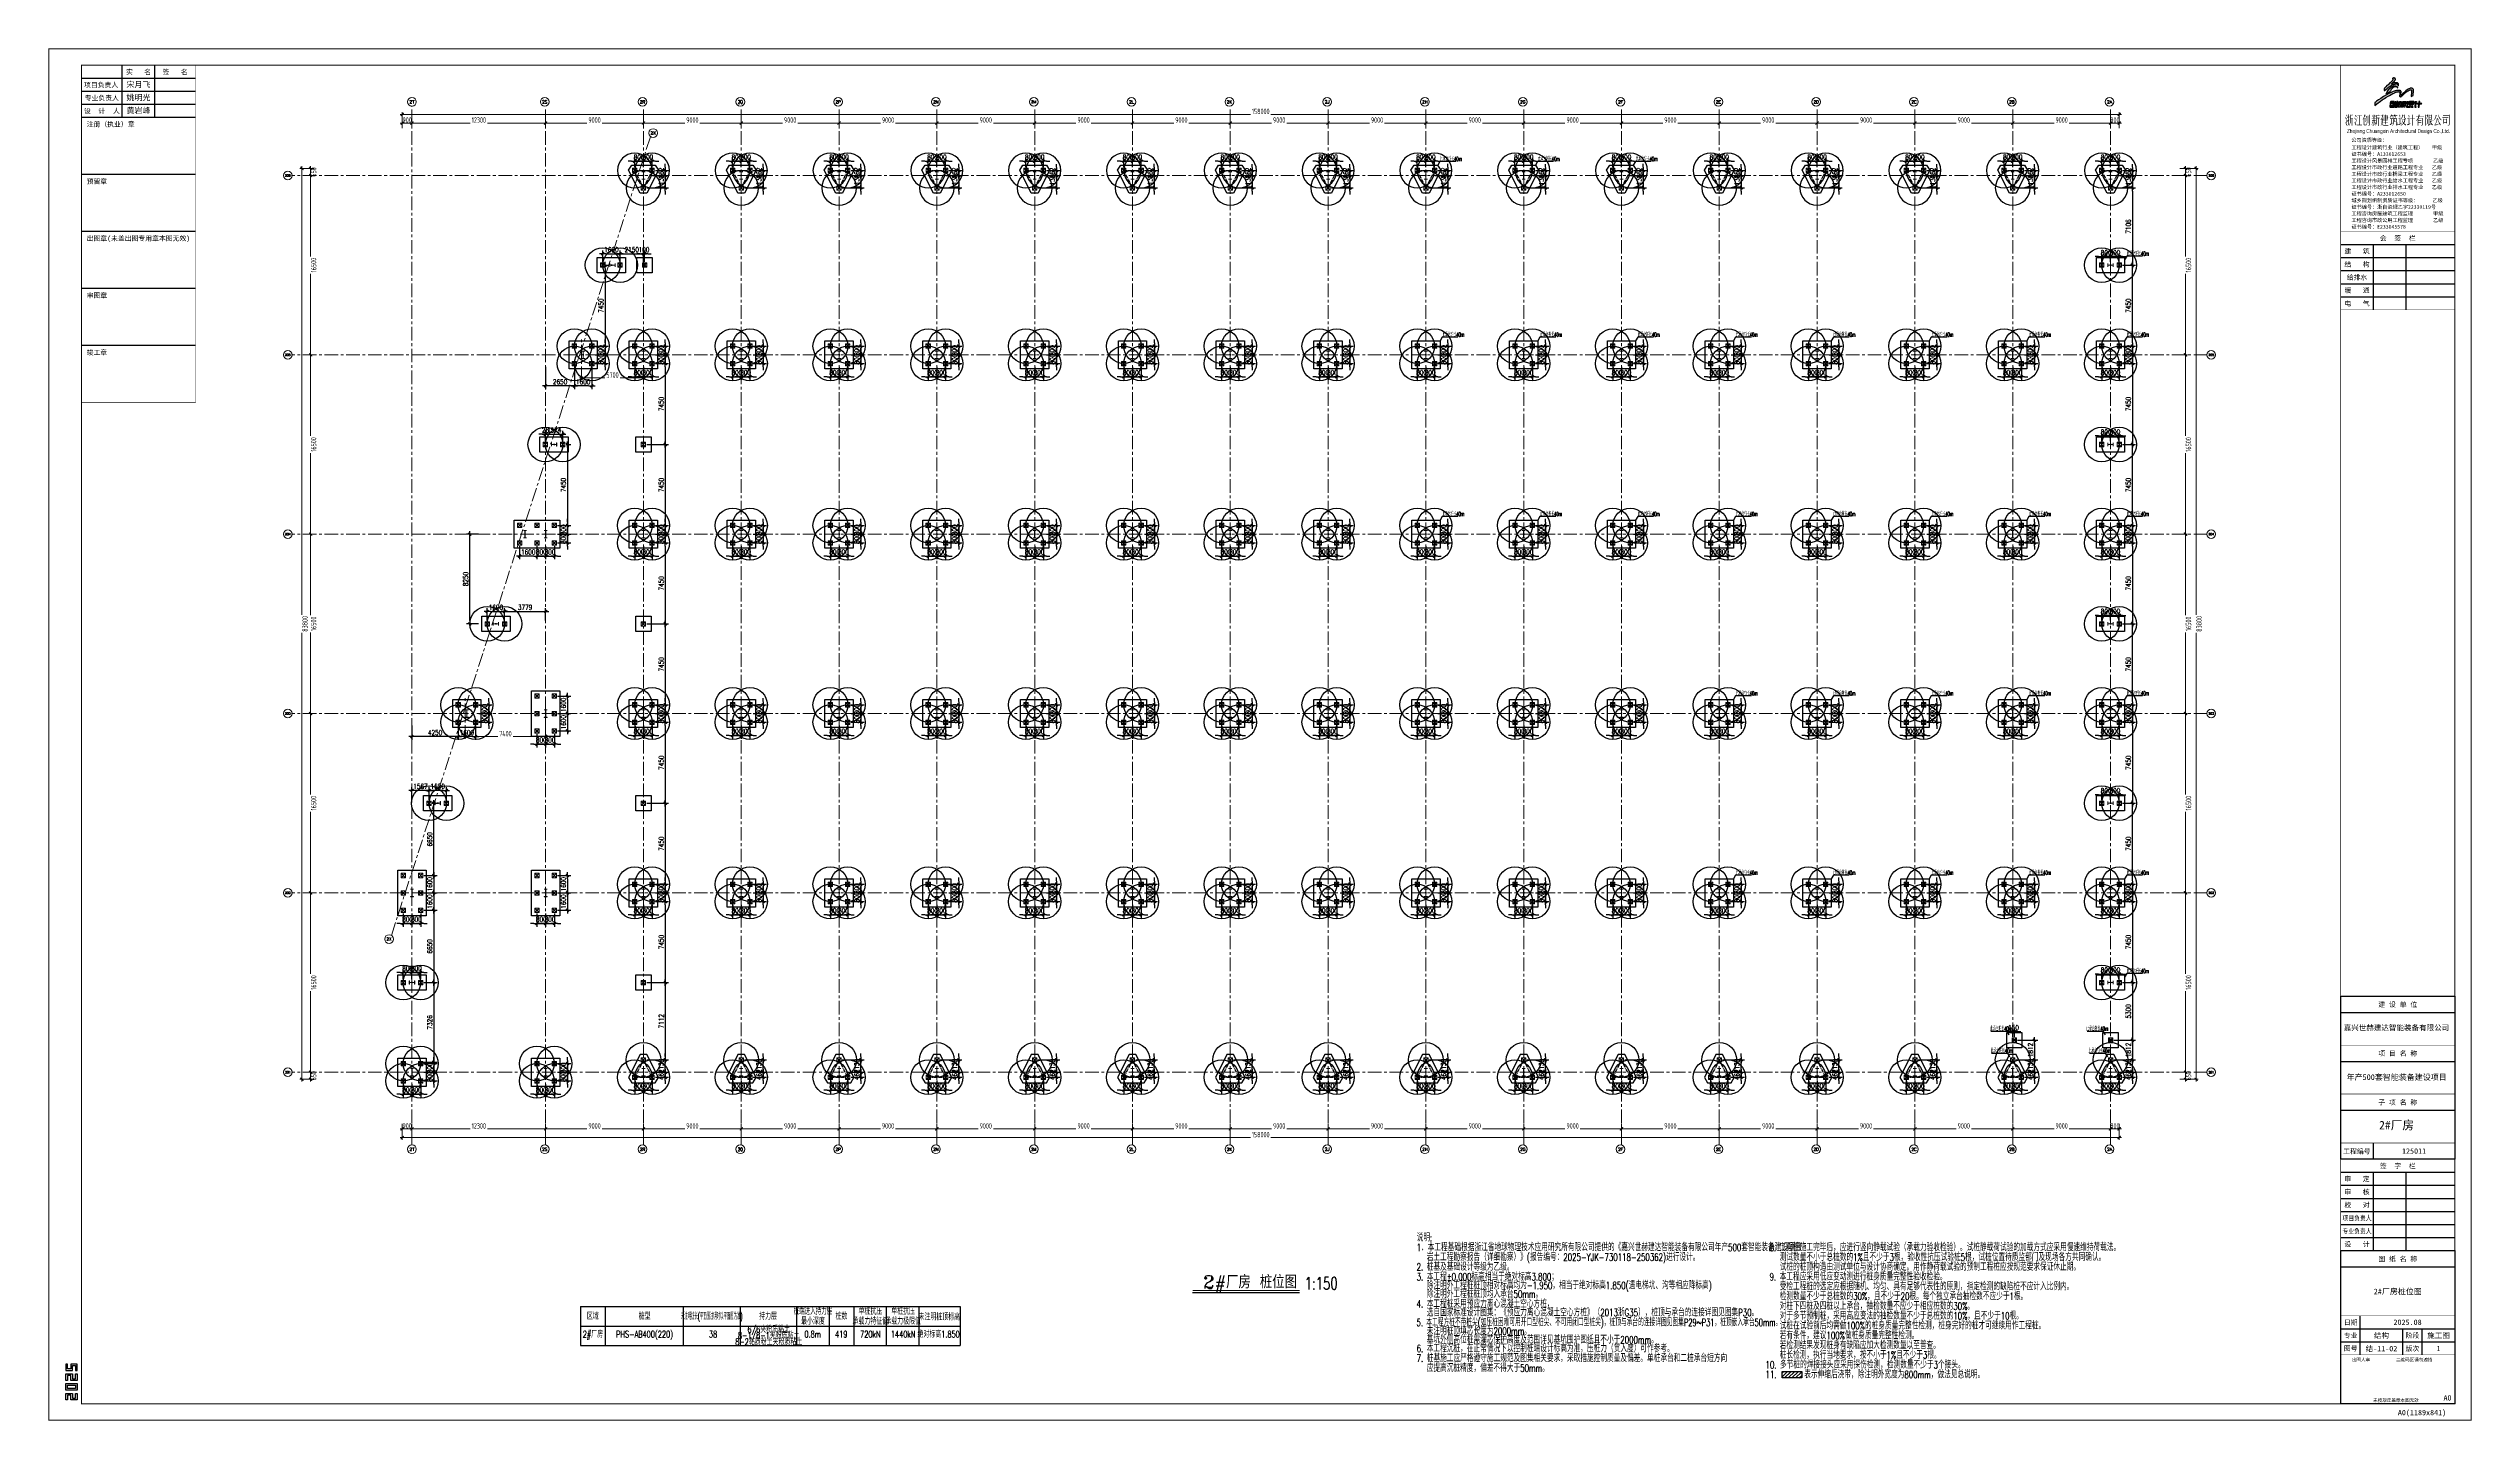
# Model space of a CAD drawing. Extents: x -1201378 to 2367219, y -619313 to 244905.
# Drawn here: x -873511 to -650536, y -96140 to 30085 of the extents above; entities that cross this region are included whole.
import ezdxf
from ezdxf.enums import TextEntityAlignment as Align

# ---------------------------------------------------------------- set-up
doc = ezdxf.new("R2010")
doc.units = 0
doc.header["$LTSCALE"] = 1000
doc.linetypes.add('CENTER', pattern=[2, 1.25, -0.25, 0.25, -0.25])
doc.layers.get('0').update_dxf_attribs({"linetype": 'CONTINUOUS'})
doc.layers.get('Defpoints').update_dxf_attribs({"linetype": 'CONTINUOUS'})
for name, color, linetype in [('0-cxFrame', 155, 'CONTINUOUS'), ('qianming', 155, 'CONTINUOUS'), ('S-BG', 131, 'CONTINUOUS'), ('S-DIMZ', 115, 'CONTINUOUS'), ('S-DOTE1', 140, 'CENTER'), ('S-HATCH1-W', 252, 'CONTINUOUS'), ('S-SGJ', 21, 'CONTINUOUS'), ('S-SHAPE', 51, 'CONTINUOUS'), ('S-SS', 111, 'CONTINUOUS'), ('S-TEXT', 21, 'CONTINUOUS'), ('建-文字', 7, 'CONTINUOUS')]:
    doc.layers.add(name, color=color, linetype=linetype)
for name, color, linetype, lineweight in [('0-cxText', 131, 'CONTINUOUS', 25), ('S-axis', 111, 'CONTINUOUS', 0), ('S-col', 2, 'CONTINUOUS', 0), ('S-dote', 5, 'CENTER', 0), ('S-zhuang', 1, 'CONTINUOUS', 0)]:
    doc.layers.add(name, color=color, linetype=linetype, lineweight=lineweight)
doc.styles.add('_TCH_AXIS', font='COMPLEX', dxfattribs={"bigfont": 'GBCBIG'})
doc.styles.add('cx_biaoti', font='')
doc.styles.add('cx_tuming', font='simhei.ttf')
doc.styles.add('cx_tuqian1', font='')
doc.styles.add('SS1', font='tj-romans1.shx', dxfattribs={"width": 0.7, "bigfont": 'tj-hztxt1.shx'})
doc.styles.add('TKZ1', font='tjromant.shx', dxfattribs={"width": 0.7, "bigfont": 'tjhts.shx'})
doc.styles.add('TSSD_Dimension', font='tssdeng.shx', dxfattribs={"width": 0.7, "bigfont": 'hztxt.shx'})
doc.styles.add('图框宋体', font='', dxfattribs={"width": 0.75})
doc.styles.add('黑体', font='simhei.ttf', dxfattribs={"width": 0.8})
doc.styles.get('cx_biaoti').set_extended_font_data('SimSun')
doc.styles.get('cx_tuqian1').set_extended_font_data('SimSun')
doc.styles.get('图框宋体').set_extended_font_data('SimSun')
doc.dimstyles.new('S-150-ARCHI', dxfattribs={"dimscale": 150, "dimtxt": 3, "dimasz": 2, "dimexe": 2, "dimexo": 2, "dimgap": 1, "dimtad": 1, "dimdec": 0, "dimzin": 0, "dimdsep": 46, "dimtxsty": 'SS1', "dimblk1": 'TT', "dimblk2": 'TT', "dimsah": 1, "dimcen": 1, "dimclrd": 256, "dimclre": 256, "dimclrt": 256, "dimadec": 0, "dimazin": 0, "dimtfac": 1, "dimtdec": 0, "dimtix": 1, "dimtmove": 2, "dimatfit": 0, "dimldrblk": 'TT', "dimfxl": 2, "dimtolj": 1, "dimtzin": 0, "dimarcsym": 0})
doc.dimstyles.new('TSSD_200_200', dxfattribs={"dimtxt": 500, "dimasz": 200, "dimexe": 200, "dimexo": 500, "dimgap": 200, "dimtad": 1, "dimdec": 0, "dimzin": 0, "dimdsep": 46, "dimtxsty": 'TSSD_Dimension', "dimblk": 'ARCHTICK', "dimcen": 0, "dimdle": 200, "dimclrt": 7, "dimadec": 0, "dimazin": 0, "dimtfac": 1, "dimtdec": 0, "dimtix": 1, "dimtmove": 2, "dimatfit": 3, "dimfxl": 1, "dimtolj": 1, "dimtzin": 0, "dimarcsym": 0})

# ---------------------------------------------------------------- blocks, each defined once
blk = doc.blocks.new('_ArchTick')
at = {"color": 0, "linetype": 'ByBlock', "const_width": 0.5}
blk.add_lwpolyline([(-0.7, -0.7), (0.7, 0.7)], dxfattribs=at)
blk = doc.blocks.new('*D59')
at = {"layer": 'Defpoints', "color": 0, "transparency": 16777216}
for p in [(-249387, -264748), (-248565, -264098), (-248565, -264748)]:
    blk.add_point(p, dxfattribs=at)
at = {"layer": 'S-axis', "color": 0, "lineweight": -2, "transparency": 16777216}
for p, q in [((-249065, -264098), (-249587, -264098)), ((-249065, -264748), (-249587, -264748)), ((-249387, -263898), (-249387, -264948))]:
    blk.add_line(p, q, dxfattribs=at)
at = {"layer": 'S-axis', "color": 0, "lineweight": -2, "transparency": 16777216, "xscale": 200, "yscale": 200, "zscale": 200}
for p, rotation in [((-249387, -264098), 90), ((-249387, -264748), 270)]:
    blk.add_blockref('_ArchTick', p, dxfattribs=dict(at, rotation=rotation))
at = {"layer": 'S-axis', "color": 7, "transparency": 16777216, "insert": (-249112, -264423), "char_height": 500, "attachment_point": 5, "rotation": 90, "style": 'TSSD_Dimension'}
blk.add_mtext('\\A1;650', dxfattribs=at)
blk = doc.blocks.new('*D60')
at = {"layer": 'Defpoints', "color": 0, "transparency": 16777216}
for p in [(-248565, -247598), (-249387, -264098), (-248565, -264098)]:
    blk.add_point(p, dxfattribs=at)
at = {"layer": 'S-axis', "color": 0, "lineweight": -2, "transparency": 16777216}
for p, q in [((-249387, -247398), (-249387, -255042)), ((-249065, -247598), (-249587, -247598)), ((-249387, -264298), (-249387, -256654)), ((-249065, -264098), (-249587, -264098))]:
    blk.add_line(p, q, dxfattribs=at)
at = {"layer": 'S-axis', "color": 0, "lineweight": -2, "transparency": 16777216, "xscale": 200, "yscale": 200, "zscale": 200}
for p, rotation in [((-249387, -247598), 90), ((-249387, -264098), 270)]:
    blk.add_blockref('_ArchTick', p, dxfattribs=dict(at, rotation=rotation))
at = {"layer": 'S-axis', "color": 7, "transparency": 16777216, "insert": (-249112, -255848), "char_height": 500, "attachment_point": 5, "rotation": 90, "style": 'TSSD_Dimension'}
blk.add_mtext('\\A1;16500', dxfattribs=at)
blk = doc.blocks.new('*D61')
at = {"layer": 'Defpoints', "color": 0, "transparency": 16777216}
for p in [(-248565, -231098), (-249387, -247598), (-248565, -247598)]:
    blk.add_point(p, dxfattribs=at)
at = {"layer": 'S-axis', "color": 0, "lineweight": -2, "transparency": 16777216}
for p, q in [((-249065, -231098), (-249587, -231098)), ((-249387, -230898), (-249387, -238542)), ((-249387, -247798), (-249387, -240154)), ((-249065, -247598), (-249587, -247598))]:
    blk.add_line(p, q, dxfattribs=at)
at = {"layer": 'S-axis', "color": 0, "lineweight": -2, "transparency": 16777216, "xscale": 200, "yscale": 200, "zscale": 200}
for p, rotation in [((-249387, -231098), 90), ((-249387, -247598), 270)]:
    blk.add_blockref('_ArchTick', p, dxfattribs=dict(at, rotation=rotation))
at = {"layer": 'S-axis', "color": 7, "transparency": 16777216, "insert": (-249112, -239348), "char_height": 500, "attachment_point": 5, "rotation": 90, "style": 'TSSD_Dimension'}
blk.add_mtext('\\A1;16500', dxfattribs=at)
blk = doc.blocks.new('*D62')
at = {"layer": 'Defpoints', "color": 0, "transparency": 16777216}
for p in [(-248565, -214598), (-249387, -231098), (-248565, -231098)]:
    blk.add_point(p, dxfattribs=at)
at = {"layer": 'S-axis', "color": 0, "lineweight": -2, "transparency": 16777216}
for p, q in [((-249065, -214598), (-249587, -214598)), ((-249387, -214398), (-249387, -222042)), ((-249387, -231298), (-249387, -223654)), ((-249065, -231098), (-249587, -231098))]:
    blk.add_line(p, q, dxfattribs=at)
at = {"layer": 'S-axis', "color": 0, "lineweight": -2, "transparency": 16777216, "xscale": 200, "yscale": 200, "zscale": 200}
for p, rotation in [((-249387, -214598), 90), ((-249387, -231098), 270)]:
    blk.add_blockref('_ArchTick', p, dxfattribs=dict(at, rotation=rotation))
at = {"layer": 'S-axis', "color": 7, "transparency": 16777216, "insert": (-249112, -222848), "char_height": 500, "attachment_point": 5, "rotation": 90, "style": 'TSSD_Dimension'}
blk.add_mtext('\\A1;16500', dxfattribs=at)
blk = doc.blocks.new('*D63')
at = {"layer": 'Defpoints', "color": 0, "transparency": 16777216}
for p in [(-248565, -198098), (-249387, -214598), (-248565, -214598)]:
    blk.add_point(p, dxfattribs=at)
at = {"layer": 'S-axis', "color": 0, "lineweight": -2, "transparency": 16777216}
for p, q in [((-249065, -198098), (-249587, -198098)), ((-249387, -197898), (-249387, -205542)), ((-249387, -214798), (-249387, -207154)), ((-249065, -214598), (-249587, -214598))]:
    blk.add_line(p, q, dxfattribs=at)
at = {"layer": 'S-axis', "color": 0, "lineweight": -2, "transparency": 16777216, "xscale": 200, "yscale": 200, "zscale": 200}
for p, rotation in [((-249387, -198098), 90), ((-249387, -214598), 270)]:
    blk.add_blockref('_ArchTick', p, dxfattribs=dict(at, rotation=rotation))
at = {"layer": 'S-axis', "color": 7, "transparency": 16777216, "insert": (-249112, -206348), "char_height": 500, "attachment_point": 5, "rotation": 90, "style": 'TSSD_Dimension'}
blk.add_mtext('\\A1;16500', dxfattribs=at)
blk = doc.blocks.new('*D64')
at = {"layer": 'Defpoints', "color": 0, "transparency": 16777216}
for p in [(-248565, -181598), (-249387, -198098), (-248565, -198098)]:
    blk.add_point(p, dxfattribs=at)
at = {"layer": 'S-axis', "color": 0, "lineweight": -2, "transparency": 16777216}
for p, q in [((-249065, -181598), (-249587, -181598)), ((-249387, -181398), (-249387, -189042)), ((-249387, -198298), (-249387, -190654)), ((-249065, -198098), (-249587, -198098))]:
    blk.add_line(p, q, dxfattribs=at)
at = {"layer": 'S-axis', "color": 0, "lineweight": -2, "transparency": 16777216, "xscale": 200, "yscale": 200, "zscale": 200}
for p, rotation in [((-249387, -181598), 90), ((-249387, -198098), 270)]:
    blk.add_blockref('_ArchTick', p, dxfattribs=dict(at, rotation=rotation))
at = {"layer": 'S-axis', "color": 7, "transparency": 16777216, "insert": (-249112, -189848), "char_height": 500, "attachment_point": 5, "rotation": 90, "style": 'TSSD_Dimension'}
blk.add_mtext('\\A1;16500', dxfattribs=at)
blk = doc.blocks.new('*D65')
at = {"layer": 'Defpoints', "color": 0, "transparency": 16777216}
for p in [(-249387, -181598), (-248565, -180948), (-248565, -181598)]:
    blk.add_point(p, dxfattribs=at)
at = {"layer": 'S-axis', "color": 0, "lineweight": -2, "transparency": 16777216}
for p, q in [((-249065, -180948), (-249587, -180948)), ((-249065, -181598), (-249587, -181598)), ((-249387, -180748), (-249387, -181798))]:
    blk.add_line(p, q, dxfattribs=at)
at = {"layer": 'S-axis', "color": 0, "lineweight": -2, "transparency": 16777216, "xscale": 200, "yscale": 200, "zscale": 200}
for p, rotation in [((-249387, -180948), 90), ((-249387, -181598), 270)]:
    blk.add_blockref('_ArchTick', p, dxfattribs=dict(at, rotation=rotation))
at = {"layer": 'S-axis', "color": 7, "transparency": 16777216, "insert": (-249112, -181273), "char_height": 500, "attachment_point": 5, "rotation": 90, "style": 'TSSD_Dimension'}
blk.add_mtext('\\A1;650', dxfattribs=at)
blk = doc.blocks.new('*D66')
at = {"layer": 'Defpoints', "color": 0, "transparency": 16777216}
for p in [(-240958, -268348), (-240058, -268348), (-240058, -269308)]:
    blk.add_point(p, dxfattribs=at)
at = {"layer": 'S-axis', "color": 0, "lineweight": -2, "transparency": 16777216}
for p, q in [((-241158, -269308), (-239858, -269308)), ((-240958, -268848), (-240958, -269508)), ((-240058, -268848), (-240058, -269508))]:
    blk.add_line(p, q, dxfattribs=at)
at = {"layer": 'S-axis', "color": 0, "lineweight": -2, "transparency": 16777216, "xscale": 200, "yscale": 200, "zscale": 200, "rotation": 180}
blk.add_blockref('_ArchTick', (-240958, -269308), dxfattribs=at)
at = {"layer": 'S-axis', "color": 0, "lineweight": -2, "transparency": 16777216, "xscale": 200, "yscale": 200, "zscale": 200}
blk.add_blockref('_ArchTick', (-240058, -269308), dxfattribs=at)
at = {"layer": 'S-axis', "color": 7, "transparency": 16777216, "insert": (-240508, -269033), "char_height": 500, "attachment_point": 5, "style": 'TSSD_Dimension'}
blk.add_mtext('\\A1;900', dxfattribs=at)
blk = doc.blocks.new('*D67')
at = {"layer": 'Defpoints', "color": 0, "transparency": 16777216}
for p in [(-240058, -268348), (-227758, -268348), (-227758, -269308)]:
    blk.add_point(p, dxfattribs=at)
at = {"layer": 'S-axis', "color": 0, "lineweight": -2, "transparency": 16777216}
for p, q in [((-240258, -269308), (-234714, -269308)), ((-240058, -268848), (-240058, -269508)), ((-227558, -269308), (-233103, -269308)), ((-227758, -268848), (-227758, -269508))]:
    blk.add_line(p, q, dxfattribs=at)
at = {"layer": 'S-axis', "color": 0, "lineweight": -2, "transparency": 16777216, "xscale": 200, "yscale": 200, "zscale": 200, "rotation": 180}
blk.add_blockref('_ArchTick', (-240058, -269308), dxfattribs=at)
at = {"layer": 'S-axis', "color": 0, "lineweight": -2, "transparency": 16777216, "xscale": 200, "yscale": 200, "zscale": 200}
blk.add_blockref('_ArchTick', (-227758, -269308), dxfattribs=at)
at = {"layer": 'S-axis', "color": 7, "transparency": 16777216, "insert": (-233908, -269033), "char_height": 500, "attachment_point": 5, "style": 'TSSD_Dimension'}
blk.add_mtext('\\A1;12300', dxfattribs=at)
blk = doc.blocks.new('*D68')
at = {"layer": 'Defpoints', "color": 0, "transparency": 16777216}
for p in [(-227758, -268348), (-218758, -268348), (-218758, -269308)]:
    blk.add_point(p, dxfattribs=at)
at = {"layer": 'S-axis', "color": 0, "lineweight": -2, "transparency": 16777216}
for p, q in [((-227958, -269308), (-223957, -269308)), ((-227758, -268848), (-227758, -269508)), ((-218558, -269308), (-222560, -269308)), ((-218758, -268848), (-218758, -269508))]:
    blk.add_line(p, q, dxfattribs=at)
at = {"layer": 'S-axis', "color": 0, "lineweight": -2, "transparency": 16777216, "xscale": 200, "yscale": 200, "zscale": 200, "rotation": 180}
blk.add_blockref('_ArchTick', (-227758, -269308), dxfattribs=at)
at = {"layer": 'S-axis', "color": 0, "lineweight": -2, "transparency": 16777216, "xscale": 200, "yscale": 200, "zscale": 200}
blk.add_blockref('_ArchTick', (-218758, -269308), dxfattribs=at)
at = {"layer": 'S-axis', "color": 7, "transparency": 16777216, "insert": (-223258, -269033), "char_height": 500, "attachment_point": 5, "style": 'TSSD_Dimension'}
blk.add_mtext('\\A1;9000', dxfattribs=at)
blk = doc.blocks.new('*D69')
at = {"layer": 'Defpoints', "color": 0, "transparency": 16777216}
for p in [(-218758, -268348), (-209758, -268348), (-209758, -269308)]:
    blk.add_point(p, dxfattribs=at)
at = {"layer": 'S-axis', "color": 0, "lineweight": -2, "transparency": 16777216}
for p, q in [((-218958, -269308), (-214957, -269308)), ((-218758, -268848), (-218758, -269508)), ((-209558, -269308), (-213560, -269308)), ((-209758, -268848), (-209758, -269508))]:
    blk.add_line(p, q, dxfattribs=at)
at = {"layer": 'S-axis', "color": 0, "lineweight": -2, "transparency": 16777216, "xscale": 200, "yscale": 200, "zscale": 200, "rotation": 180}
blk.add_blockref('_ArchTick', (-218758, -269308), dxfattribs=at)
at = {"layer": 'S-axis', "color": 0, "lineweight": -2, "transparency": 16777216, "xscale": 200, "yscale": 200, "zscale": 200}
blk.add_blockref('_ArchTick', (-209758, -269308), dxfattribs=at)
at = {"layer": 'S-axis', "color": 7, "transparency": 16777216, "insert": (-214258, -269033), "char_height": 500, "attachment_point": 5, "style": 'TSSD_Dimension'}
blk.add_mtext('\\A1;9000', dxfattribs=at)
blk = doc.blocks.new('*D70')
at = {"layer": 'Defpoints', "color": 0, "transparency": 16777216}
for p in [(-209758, -268348), (-200758, -268348), (-200758, -269308)]:
    blk.add_point(p, dxfattribs=at)
at = {"layer": 'S-axis', "color": 0, "lineweight": -2, "transparency": 16777216}
for p, q in [((-209958, -269308), (-205957, -269308)), ((-209758, -268848), (-209758, -269508)), ((-200558, -269308), (-204560, -269308)), ((-200758, -268848), (-200758, -269508))]:
    blk.add_line(p, q, dxfattribs=at)
at = {"layer": 'S-axis', "color": 0, "lineweight": -2, "transparency": 16777216, "xscale": 200, "yscale": 200, "zscale": 200, "rotation": 180}
blk.add_blockref('_ArchTick', (-209758, -269308), dxfattribs=at)
at = {"layer": 'S-axis', "color": 0, "lineweight": -2, "transparency": 16777216, "xscale": 200, "yscale": 200, "zscale": 200}
blk.add_blockref('_ArchTick', (-200758, -269308), dxfattribs=at)
at = {"layer": 'S-axis', "color": 7, "transparency": 16777216, "insert": (-205258, -269033), "char_height": 500, "attachment_point": 5, "style": 'TSSD_Dimension'}
blk.add_mtext('\\A1;9000', dxfattribs=at)
blk = doc.blocks.new('*D71')
at = {"layer": 'Defpoints', "color": 0, "transparency": 16777216}
for p in [(-200758, -268348), (-191758, -268348), (-191758, -269308)]:
    blk.add_point(p, dxfattribs=at)
at = {"layer": 'S-axis', "color": 0, "lineweight": -2, "transparency": 16777216}
for p, q in [((-200958, -269308), (-196957, -269308)), ((-200758, -268848), (-200758, -269508)), ((-191558, -269308), (-195560, -269308)), ((-191758, -268848), (-191758, -269508))]:
    blk.add_line(p, q, dxfattribs=at)
at = {"layer": 'S-axis', "color": 0, "lineweight": -2, "transparency": 16777216, "xscale": 200, "yscale": 200, "zscale": 200, "rotation": 180}
blk.add_blockref('_ArchTick', (-200758, -269308), dxfattribs=at)
at = {"layer": 'S-axis', "color": 0, "lineweight": -2, "transparency": 16777216, "xscale": 200, "yscale": 200, "zscale": 200}
blk.add_blockref('_ArchTick', (-191758, -269308), dxfattribs=at)
at = {"layer": 'S-axis', "color": 7, "transparency": 16777216, "insert": (-196258, -269033), "char_height": 500, "attachment_point": 5, "style": 'TSSD_Dimension'}
blk.add_mtext('\\A1;9000', dxfattribs=at)
blk = doc.blocks.new('*D72')
at = {"layer": 'Defpoints', "color": 0, "transparency": 16777216}
for p in [(-191758, -268348), (-182758, -268348), (-182758, -269308)]:
    blk.add_point(p, dxfattribs=at)
at = {"layer": 'S-axis', "color": 0, "lineweight": -2, "transparency": 16777216}
for p, q in [((-191958, -269308), (-187957, -269308)), ((-191758, -268848), (-191758, -269508)), ((-182558, -269308), (-186560, -269308)), ((-182758, -268848), (-182758, -269508))]:
    blk.add_line(p, q, dxfattribs=at)
at = {"layer": 'S-axis', "color": 0, "lineweight": -2, "transparency": 16777216, "xscale": 200, "yscale": 200, "zscale": 200, "rotation": 180}
blk.add_blockref('_ArchTick', (-191758, -269308), dxfattribs=at)
at = {"layer": 'S-axis', "color": 0, "lineweight": -2, "transparency": 16777216, "xscale": 200, "yscale": 200, "zscale": 200}
blk.add_blockref('_ArchTick', (-182758, -269308), dxfattribs=at)
at = {"layer": 'S-axis', "color": 7, "transparency": 16777216, "insert": (-187258, -269033), "char_height": 500, "attachment_point": 5, "style": 'TSSD_Dimension'}
blk.add_mtext('\\A1;9000', dxfattribs=at)
blk = doc.blocks.new('*D73')
at = {"layer": 'Defpoints', "color": 0, "transparency": 16777216}
for p in [(-182758, -268348), (-173758, -268348), (-173758, -269308)]:
    blk.add_point(p, dxfattribs=at)
at = {"layer": 'S-axis', "color": 0, "lineweight": -2, "transparency": 16777216}
for p, q in [((-182958, -269308), (-178957, -269308)), ((-182758, -268848), (-182758, -269508)), ((-173558, -269308), (-177560, -269308)), ((-173758, -268848), (-173758, -269508))]:
    blk.add_line(p, q, dxfattribs=at)
at = {"layer": 'S-axis', "color": 0, "lineweight": -2, "transparency": 16777216, "xscale": 200, "yscale": 200, "zscale": 200, "rotation": 180}
blk.add_blockref('_ArchTick', (-182758, -269308), dxfattribs=at)
at = {"layer": 'S-axis', "color": 0, "lineweight": -2, "transparency": 16777216, "xscale": 200, "yscale": 200, "zscale": 200}
blk.add_blockref('_ArchTick', (-173758, -269308), dxfattribs=at)
at = {"layer": 'S-axis', "color": 7, "transparency": 16777216, "insert": (-178258, -269033), "char_height": 500, "attachment_point": 5, "style": 'TSSD_Dimension'}
blk.add_mtext('\\A1;9000', dxfattribs=at)
blk = doc.blocks.new('*D74')
at = {"layer": 'Defpoints', "color": 0, "transparency": 16777216}
for p in [(-173758, -268348), (-164758, -268348), (-164758, -269308)]:
    blk.add_point(p, dxfattribs=at)
at = {"layer": 'S-axis', "color": 0, "lineweight": -2, "transparency": 16777216}
for p, q in [((-173958, -269308), (-169957, -269308)), ((-173758, -268848), (-173758, -269508)), ((-164558, -269308), (-168560, -269308)), ((-164758, -268848), (-164758, -269508))]:
    blk.add_line(p, q, dxfattribs=at)
at = {"layer": 'S-axis', "color": 0, "lineweight": -2, "transparency": 16777216, "xscale": 200, "yscale": 200, "zscale": 200, "rotation": 180}
blk.add_blockref('_ArchTick', (-173758, -269308), dxfattribs=at)
at = {"layer": 'S-axis', "color": 0, "lineweight": -2, "transparency": 16777216, "xscale": 200, "yscale": 200, "zscale": 200}
blk.add_blockref('_ArchTick', (-164758, -269308), dxfattribs=at)
at = {"layer": 'S-axis', "color": 7, "transparency": 16777216, "insert": (-169258, -269033), "char_height": 500, "attachment_point": 5, "style": 'TSSD_Dimension'}
blk.add_mtext('\\A1;9000', dxfattribs=at)
blk = doc.blocks.new('*D75')
at = {"layer": 'Defpoints', "color": 0, "transparency": 16777216}
for p in [(-164758, -268348), (-155758, -268348), (-155758, -269308)]:
    blk.add_point(p, dxfattribs=at)
at = {"layer": 'S-axis', "color": 0, "lineweight": -2, "transparency": 16777216}
for p, q in [((-164958, -269308), (-160957, -269308)), ((-164758, -268848), (-164758, -269508)), ((-155558, -269308), (-159560, -269308)), ((-155758, -268848), (-155758, -269508))]:
    blk.add_line(p, q, dxfattribs=at)
at = {"layer": 'S-axis', "color": 0, "lineweight": -2, "transparency": 16777216, "xscale": 200, "yscale": 200, "zscale": 200, "rotation": 180}
blk.add_blockref('_ArchTick', (-164758, -269308), dxfattribs=at)
at = {"layer": 'S-axis', "color": 0, "lineweight": -2, "transparency": 16777216, "xscale": 200, "yscale": 200, "zscale": 200}
blk.add_blockref('_ArchTick', (-155758, -269308), dxfattribs=at)
at = {"layer": 'S-axis', "color": 7, "transparency": 16777216, "insert": (-160258, -269033), "char_height": 500, "attachment_point": 5, "style": 'TSSD_Dimension'}
blk.add_mtext('\\A1;9000', dxfattribs=at)
blk = doc.blocks.new('*D76')
at = {"layer": 'Defpoints', "color": 0, "transparency": 16777216}
for p in [(-155758, -268348), (-146758, -268348), (-146758, -269308)]:
    blk.add_point(p, dxfattribs=at)
at = {"layer": 'S-axis', "color": 0, "lineweight": -2, "transparency": 16777216}
for p, q in [((-155958, -269308), (-151957, -269308)), ((-155758, -268848), (-155758, -269508)), ((-146558, -269308), (-150560, -269308)), ((-146758, -268848), (-146758, -269508))]:
    blk.add_line(p, q, dxfattribs=at)
at = {"layer": 'S-axis', "color": 0, "lineweight": -2, "transparency": 16777216, "xscale": 200, "yscale": 200, "zscale": 200, "rotation": 180}
blk.add_blockref('_ArchTick', (-155758, -269308), dxfattribs=at)
at = {"layer": 'S-axis', "color": 0, "lineweight": -2, "transparency": 16777216, "xscale": 200, "yscale": 200, "zscale": 200}
blk.add_blockref('_ArchTick', (-146758, -269308), dxfattribs=at)
at = {"layer": 'S-axis', "color": 7, "transparency": 16777216, "insert": (-151258, -269033), "char_height": 500, "attachment_point": 5, "style": 'TSSD_Dimension'}
blk.add_mtext('\\A1;9000', dxfattribs=at)
blk = doc.blocks.new('*D77')
at = {"layer": 'Defpoints', "color": 0, "transparency": 16777216}
for p in [(-146758, -268348), (-137758, -268348), (-137758, -269308)]:
    blk.add_point(p, dxfattribs=at)
at = {"layer": 'S-axis', "color": 0, "lineweight": -2, "transparency": 16777216}
for p, q in [((-146958, -269308), (-142957, -269308)), ((-146758, -268848), (-146758, -269508)), ((-137558, -269308), (-141560, -269308)), ((-137758, -268848), (-137758, -269508))]:
    blk.add_line(p, q, dxfattribs=at)
at = {"layer": 'S-axis', "color": 0, "lineweight": -2, "transparency": 16777216, "xscale": 200, "yscale": 200, "zscale": 200, "rotation": 180}
blk.add_blockref('_ArchTick', (-146758, -269308), dxfattribs=at)
at = {"layer": 'S-axis', "color": 0, "lineweight": -2, "transparency": 16777216, "xscale": 200, "yscale": 200, "zscale": 200}
blk.add_blockref('_ArchTick', (-137758, -269308), dxfattribs=at)
at = {"layer": 'S-axis', "color": 7, "transparency": 16777216, "insert": (-142258, -269033), "char_height": 500, "attachment_point": 5, "style": 'TSSD_Dimension'}
blk.add_mtext('\\A1;9000', dxfattribs=at)
blk = doc.blocks.new('*D78')
at = {"layer": 'Defpoints', "color": 0, "transparency": 16777216}
for p in [(-137758, -268348), (-128758, -268348), (-128758, -269308)]:
    blk.add_point(p, dxfattribs=at)
at = {"layer": 'S-axis', "color": 0, "lineweight": -2, "transparency": 16777216}
for p, q in [((-137958, -269308), (-133957, -269308)), ((-137758, -268848), (-137758, -269508)), ((-128558, -269308), (-132560, -269308)), ((-128758, -268848), (-128758, -269508))]:
    blk.add_line(p, q, dxfattribs=at)
at = {"layer": 'S-axis', "color": 0, "lineweight": -2, "transparency": 16777216, "xscale": 200, "yscale": 200, "zscale": 200, "rotation": 180}
blk.add_blockref('_ArchTick', (-137758, -269308), dxfattribs=at)
at = {"layer": 'S-axis', "color": 0, "lineweight": -2, "transparency": 16777216, "xscale": 200, "yscale": 200, "zscale": 200}
blk.add_blockref('_ArchTick', (-128758, -269308), dxfattribs=at)
at = {"layer": 'S-axis', "color": 7, "transparency": 16777216, "insert": (-133258, -269033), "char_height": 500, "attachment_point": 5, "style": 'TSSD_Dimension'}
blk.add_mtext('\\A1;9000', dxfattribs=at)
blk = doc.blocks.new('*D79')
at = {"layer": 'Defpoints', "color": 0, "transparency": 16777216}
for p in [(-128758, -268348), (-119758, -268348), (-119758, -269308)]:
    blk.add_point(p, dxfattribs=at)
at = {"layer": 'S-axis', "color": 0, "lineweight": -2, "transparency": 16777216}
for p, q in [((-128958, -269308), (-124957, -269308)), ((-128758, -268848), (-128758, -269508)), ((-119558, -269308), (-123560, -269308)), ((-119758, -268848), (-119758, -269508))]:
    blk.add_line(p, q, dxfattribs=at)
at = {"layer": 'S-axis', "color": 0, "lineweight": -2, "transparency": 16777216, "xscale": 200, "yscale": 200, "zscale": 200, "rotation": 180}
blk.add_blockref('_ArchTick', (-128758, -269308), dxfattribs=at)
at = {"layer": 'S-axis', "color": 0, "lineweight": -2, "transparency": 16777216, "xscale": 200, "yscale": 200, "zscale": 200}
blk.add_blockref('_ArchTick', (-119758, -269308), dxfattribs=at)
at = {"layer": 'S-axis', "color": 7, "transparency": 16777216, "insert": (-124258, -269033), "char_height": 500, "attachment_point": 5, "style": 'TSSD_Dimension'}
blk.add_mtext('\\A1;9000', dxfattribs=at)
blk = doc.blocks.new('*D80')
at = {"layer": 'Defpoints', "color": 0, "transparency": 16777216}
for p in [(-119758, -268348), (-110758, -268348), (-110758, -269308)]:
    blk.add_point(p, dxfattribs=at)
at = {"layer": 'S-axis', "color": 0, "lineweight": -2, "transparency": 16777216}
for p, q in [((-119958, -269308), (-115957, -269308)), ((-119758, -268848), (-119758, -269508)), ((-110558, -269308), (-114560, -269308)), ((-110758, -268848), (-110758, -269508))]:
    blk.add_line(p, q, dxfattribs=at)
at = {"layer": 'S-axis', "color": 0, "lineweight": -2, "transparency": 16777216, "xscale": 200, "yscale": 200, "zscale": 200, "rotation": 180}
blk.add_blockref('_ArchTick', (-119758, -269308), dxfattribs=at)
at = {"layer": 'S-axis', "color": 0, "lineweight": -2, "transparency": 16777216, "xscale": 200, "yscale": 200, "zscale": 200}
blk.add_blockref('_ArchTick', (-110758, -269308), dxfattribs=at)
at = {"layer": 'S-axis', "color": 7, "transparency": 16777216, "insert": (-115258, -269033), "char_height": 500, "attachment_point": 5, "style": 'TSSD_Dimension'}
blk.add_mtext('\\A1;9000', dxfattribs=at)
blk = doc.blocks.new('*D81')
at = {"layer": 'Defpoints', "color": 0, "transparency": 16777216}
for p in [(-110758, -268348), (-101758, -268348), (-101758, -269308)]:
    blk.add_point(p, dxfattribs=at)
at = {"layer": 'S-axis', "color": 0, "lineweight": -2, "transparency": 16777216}
for p, q in [((-110958, -269308), (-106957, -269308)), ((-110758, -268848), (-110758, -269508)), ((-101558, -269308), (-105560, -269308)), ((-101758, -268848), (-101758, -269508))]:
    blk.add_line(p, q, dxfattribs=at)
at = {"layer": 'S-axis', "color": 0, "lineweight": -2, "transparency": 16777216, "xscale": 200, "yscale": 200, "zscale": 200, "rotation": 180}
blk.add_blockref('_ArchTick', (-110758, -269308), dxfattribs=at)
at = {"layer": 'S-axis', "color": 0, "lineweight": -2, "transparency": 16777216, "xscale": 200, "yscale": 200, "zscale": 200}
blk.add_blockref('_ArchTick', (-101758, -269308), dxfattribs=at)
at = {"layer": 'S-axis', "color": 7, "transparency": 16777216, "insert": (-106258, -269033), "char_height": 500, "attachment_point": 5, "style": 'TSSD_Dimension'}
blk.add_mtext('\\A1;9000', dxfattribs=at)
blk = doc.blocks.new('*D82')
at = {"layer": 'Defpoints', "color": 0, "transparency": 16777216}
for p in [(-101758, -268348), (-92758, -268348), (-92758, -269308)]:
    blk.add_point(p, dxfattribs=at)
at = {"layer": 'S-axis', "color": 0, "lineweight": -2, "transparency": 16777216}
for p, q in [((-101958, -269308), (-97957, -269308)), ((-101758, -268848), (-101758, -269508)), ((-92558, -269308), (-96560, -269308)), ((-92758, -268848), (-92758, -269508))]:
    blk.add_line(p, q, dxfattribs=at)
at = {"layer": 'S-axis', "color": 0, "lineweight": -2, "transparency": 16777216, "xscale": 200, "yscale": 200, "zscale": 200, "rotation": 180}
blk.add_blockref('_ArchTick', (-101758, -269308), dxfattribs=at)
at = {"layer": 'S-axis', "color": 0, "lineweight": -2, "transparency": 16777216, "xscale": 200, "yscale": 200, "zscale": 200}
blk.add_blockref('_ArchTick', (-92758, -269308), dxfattribs=at)
at = {"layer": 'S-axis', "color": 7, "transparency": 16777216, "insert": (-97258, -269033), "char_height": 500, "attachment_point": 5, "style": 'TSSD_Dimension'}
blk.add_mtext('\\A1;9000', dxfattribs=at)
blk = doc.blocks.new('*D83')
at = {"layer": 'Defpoints', "color": 0, "transparency": 16777216}
for p in [(-92758, -268348), (-83758, -268348), (-83758, -269308)]:
    blk.add_point(p, dxfattribs=at)
at = {"layer": 'S-axis', "color": 0, "lineweight": -2, "transparency": 16777216}
for p, q in [((-92958, -269308), (-88957, -269308)), ((-92758, -268848), (-92758, -269508)), ((-83558, -269308), (-87560, -269308)), ((-83758, -268848), (-83758, -269508))]:
    blk.add_line(p, q, dxfattribs=at)
at = {"layer": 'S-axis', "color": 0, "lineweight": -2, "transparency": 16777216, "xscale": 200, "yscale": 200, "zscale": 200, "rotation": 180}
blk.add_blockref('_ArchTick', (-92758, -269308), dxfattribs=at)
at = {"layer": 'S-axis', "color": 0, "lineweight": -2, "transparency": 16777216, "xscale": 200, "yscale": 200, "zscale": 200}
blk.add_blockref('_ArchTick', (-83758, -269308), dxfattribs=at)
at = {"layer": 'S-axis', "color": 7, "transparency": 16777216, "insert": (-88258, -269033), "char_height": 500, "attachment_point": 5, "style": 'TSSD_Dimension'}
blk.add_mtext('\\A1;9000', dxfattribs=at)
blk = doc.blocks.new('*D84')
at = {"layer": 'Defpoints', "color": 0, "transparency": 16777216}
for p in [(-83758, -268348), (-82958, -268348), (-82958, -269308)]:
    blk.add_point(p, dxfattribs=at)
at = {"layer": 'S-axis', "color": 0, "lineweight": -2, "transparency": 16777216}
for p, q in [((-83958, -269308), (-82758, -269308)), ((-83758, -268848), (-83758, -269508)), ((-82958, -268848), (-82958, -269508))]:
    blk.add_line(p, q, dxfattribs=at)
at = {"layer": 'S-axis', "color": 0, "lineweight": -2, "transparency": 16777216, "xscale": 200, "yscale": 200, "zscale": 200, "rotation": 180}
blk.add_blockref('_ArchTick', (-83758, -269308), dxfattribs=at)
at = {"layer": 'S-axis', "color": 0, "lineweight": -2, "transparency": 16777216, "xscale": 200, "yscale": 200, "zscale": 200}
blk.add_blockref('_ArchTick', (-82958, -269308), dxfattribs=at)
at = {"layer": 'S-axis', "color": 7, "transparency": 16777216, "insert": (-83358, -269033), "char_height": 500, "attachment_point": 5, "style": 'TSSD_Dimension'}
blk.add_mtext('\\A1;800', dxfattribs=at)
blk = doc.blocks.new('*D85')
at = {"layer": 'Defpoints', "color": 0, "transparency": 16777216}
for p in [(-77874, -180948), (-77874, -181598), (-76858, -181598)]:
    blk.add_point(p, dxfattribs=at)
at = {"layer": 'S-axis', "color": 0, "lineweight": -2, "transparency": 16777216}
for p, q in [((-77374, -180948), (-76658, -180948)), ((-77374, -181598), (-76658, -181598)), ((-76858, -180748), (-76858, -181798))]:
    blk.add_line(p, q, dxfattribs=at)
at = {"layer": 'S-axis', "color": 0, "lineweight": -2, "transparency": 16777216, "xscale": 200, "yscale": 200, "zscale": 200}
for p, rotation in [((-76858, -180948), 90), ((-76858, -181598), 270)]:
    blk.add_blockref('_ArchTick', p, dxfattribs=dict(at, rotation=rotation))
at = {"layer": 'S-axis', "color": 7, "transparency": 16777216, "insert": (-76583, -181273), "char_height": 500, "attachment_point": 5, "rotation": 90, "style": 'TSSD_Dimension'}
blk.add_mtext('\\A1;650', dxfattribs=at)
blk = doc.blocks.new('*D86')
at = {"layer": 'Defpoints', "color": 0, "transparency": 16777216}
for p in [(-77874, -181598), (-77874, -198098), (-76858, -198098)]:
    blk.add_point(p, dxfattribs=at)
at = {"layer": 'S-axis', "color": 0, "lineweight": -2, "transparency": 16777216}
for p, q in [((-77374, -181598), (-76658, -181598)), ((-76858, -181398), (-76858, -189042)), ((-76858, -198298), (-76858, -190654)), ((-77374, -198098), (-76658, -198098))]:
    blk.add_line(p, q, dxfattribs=at)
at = {"layer": 'S-axis', "color": 0, "lineweight": -2, "transparency": 16777216, "xscale": 200, "yscale": 200, "zscale": 200}
for p, rotation in [((-76858, -181598), 90), ((-76858, -198098), 270)]:
    blk.add_blockref('_ArchTick', p, dxfattribs=dict(at, rotation=rotation))
at = {"layer": 'S-axis', "color": 7, "transparency": 16777216, "insert": (-76583, -189848), "char_height": 500, "attachment_point": 5, "rotation": 90, "style": 'TSSD_Dimension'}
blk.add_mtext('\\A1;16500', dxfattribs=at)
blk = doc.blocks.new('*D87')
at = {"layer": 'Defpoints', "color": 0, "transparency": 16777216}
for p in [(-77874, -198098), (-77874, -214598), (-76858, -214598)]:
    blk.add_point(p, dxfattribs=at)
at = {"layer": 'S-axis', "color": 0, "lineweight": -2, "transparency": 16777216}
for p, q in [((-77374, -198098), (-76658, -198098)), ((-76858, -197898), (-76858, -205542)), ((-76858, -214798), (-76858, -207154)), ((-77374, -214598), (-76658, -214598))]:
    blk.add_line(p, q, dxfattribs=at)
at = {"layer": 'S-axis', "color": 0, "lineweight": -2, "transparency": 16777216, "xscale": 200, "yscale": 200, "zscale": 200}
for p, rotation in [((-76858, -198098), 90), ((-76858, -214598), 270)]:
    blk.add_blockref('_ArchTick', p, dxfattribs=dict(at, rotation=rotation))
at = {"layer": 'S-axis', "color": 7, "transparency": 16777216, "insert": (-76583, -206348), "char_height": 500, "attachment_point": 5, "rotation": 90, "style": 'TSSD_Dimension'}
blk.add_mtext('\\A1;16500', dxfattribs=at)
blk = doc.blocks.new('*D88')
at = {"layer": 'Defpoints', "color": 0, "transparency": 16777216}
for p in [(-77874, -214598), (-77874, -231098), (-76858, -231098)]:
    blk.add_point(p, dxfattribs=at)
at = {"layer": 'S-axis', "color": 0, "lineweight": -2, "transparency": 16777216}
for p, q in [((-77374, -214598), (-76658, -214598)), ((-76858, -214398), (-76858, -222042)), ((-76858, -231298), (-76858, -223654)), ((-77374, -231098), (-76658, -231098))]:
    blk.add_line(p, q, dxfattribs=at)
at = {"layer": 'S-axis', "color": 0, "lineweight": -2, "transparency": 16777216, "xscale": 200, "yscale": 200, "zscale": 200}
for p, rotation in [((-76858, -214598), 90), ((-76858, -231098), 270)]:
    blk.add_blockref('_ArchTick', p, dxfattribs=dict(at, rotation=rotation))
at = {"layer": 'S-axis', "color": 7, "transparency": 16777216, "insert": (-76583, -222848), "char_height": 500, "attachment_point": 5, "rotation": 90, "style": 'TSSD_Dimension'}
blk.add_mtext('\\A1;16500', dxfattribs=at)
blk = doc.blocks.new('*D89')
at = {"layer": 'Defpoints', "color": 0, "transparency": 16777216}
for p in [(-77874, -231098), (-77874, -247598), (-76858, -247598)]:
    blk.add_point(p, dxfattribs=at)
at = {"layer": 'S-axis', "color": 0, "lineweight": -2, "transparency": 16777216}
for p, q in [((-77374, -231098), (-76658, -231098)), ((-76858, -230898), (-76858, -238542)), ((-76858, -247798), (-76858, -240154)), ((-77374, -247598), (-76658, -247598))]:
    blk.add_line(p, q, dxfattribs=at)
at = {"layer": 'S-axis', "color": 0, "lineweight": -2, "transparency": 16777216, "xscale": 200, "yscale": 200, "zscale": 200}
for p, rotation in [((-76858, -231098), 90), ((-76858, -247598), 270)]:
    blk.add_blockref('_ArchTick', p, dxfattribs=dict(at, rotation=rotation))
at = {"layer": 'S-axis', "color": 7, "transparency": 16777216, "insert": (-76583, -239348), "char_height": 500, "attachment_point": 5, "rotation": 90, "style": 'TSSD_Dimension'}
blk.add_mtext('\\A1;16500', dxfattribs=at)
blk = doc.blocks.new('*D90')
at = {"layer": 'Defpoints', "color": 0, "transparency": 16777216}
for p in [(-77874, -247598), (-77874, -264098), (-76858, -264098)]:
    blk.add_point(p, dxfattribs=at)
at = {"layer": 'S-axis', "color": 0, "lineweight": -2, "transparency": 16777216}
for p, q in [((-76858, -247398), (-76858, -255042)), ((-77374, -247598), (-76658, -247598)), ((-76858, -264298), (-76858, -256654)), ((-77374, -264098), (-76658, -264098))]:
    blk.add_line(p, q, dxfattribs=at)
at = {"layer": 'S-axis', "color": 0, "lineweight": -2, "transparency": 16777216, "xscale": 200, "yscale": 200, "zscale": 200}
for p, rotation in [((-76858, -247598), 90), ((-76858, -264098), 270)]:
    blk.add_blockref('_ArchTick', p, dxfattribs=dict(at, rotation=rotation))
at = {"layer": 'S-axis', "color": 7, "transparency": 16777216, "insert": (-76583, -255848), "char_height": 500, "attachment_point": 5, "rotation": 90, "style": 'TSSD_Dimension'}
blk.add_mtext('\\A1;16500', dxfattribs=at)
blk = doc.blocks.new('*D91')
at = {"layer": 'Defpoints', "color": 0, "transparency": 16777216}
for p in [(-77874, -264098), (-77874, -264748), (-76858, -264748)]:
    blk.add_point(p, dxfattribs=at)
at = {"layer": 'S-axis', "color": 0, "lineweight": -2, "transparency": 16777216}
for p, q in [((-77374, -264098), (-76658, -264098)), ((-77374, -264748), (-76658, -264748)), ((-76858, -263898), (-76858, -264948))]:
    blk.add_line(p, q, dxfattribs=at)
at = {"layer": 'S-axis', "color": 0, "lineweight": -2, "transparency": 16777216, "xscale": 200, "yscale": 200, "zscale": 200}
for p, rotation in [((-76858, -264098), 90), ((-76858, -264748), 270)]:
    blk.add_blockref('_ArchTick', p, dxfattribs=dict(at, rotation=rotation))
at = {"layer": 'S-axis', "color": 7, "transparency": 16777216, "insert": (-76583, -264423), "char_height": 500, "attachment_point": 5, "rotation": 90, "style": 'TSSD_Dimension'}
blk.add_mtext('\\A1;650', dxfattribs=at)
blk = doc.blocks.new('*D92')
at = {"layer": 'Defpoints', "color": 0, "transparency": 16777216}
for p in [(-240958, -268448), (-82958, -268448), (-82958, -270108)]:
    blk.add_point(p, dxfattribs=at)
at = {"layer": 'S-axis', "color": 0, "lineweight": -2, "transparency": 16777216}
for p, q in [((-240958, -268948), (-240958, -270308)), ((-82958, -268948), (-82958, -270308)), ((-241158, -270108), (-162899, -270108)), ((-82758, -270108), (-161018, -270108))]:
    blk.add_line(p, q, dxfattribs=at)
at = {"layer": 'S-axis', "color": 0, "lineweight": -2, "transparency": 16777216, "xscale": 200, "yscale": 200, "zscale": 200, "rotation": 180}
blk.add_blockref('_ArchTick', (-240958, -270108), dxfattribs=at)
at = {"layer": 'S-axis', "color": 0, "lineweight": -2, "transparency": 16777216, "xscale": 200, "yscale": 200, "zscale": 200}
blk.add_blockref('_ArchTick', (-82958, -270108), dxfattribs=at)
at = {"layer": 'S-axis', "color": 7, "transparency": 16777216, "insert": (-161958, -269833), "char_height": 500, "attachment_point": 5, "style": 'TSSD_Dimension'}
blk.add_mtext('\\A1;158000', dxfattribs=at)
blk = doc.blocks.new('*D93')
at = {"layer": 'Defpoints', "color": 0, "transparency": 16777216}
for p in [(-240958, -177738), (-240058, -176778), (-240058, -177738)]:
    blk.add_point(p, dxfattribs=at)
at = {"layer": 'S-axis', "color": 0, "lineweight": -2, "transparency": 16777216}
for p, q in [((-241158, -176778), (-239858, -176778)), ((-240958, -177238), (-240958, -176578)), ((-240058, -177238), (-240058, -176578))]:
    blk.add_line(p, q, dxfattribs=at)
at = {"layer": 'S-axis', "color": 0, "lineweight": -2, "transparency": 16777216, "xscale": 200, "yscale": 200, "zscale": 200, "rotation": 180}
blk.add_blockref('_ArchTick', (-240958, -176778), dxfattribs=at)
at = {"layer": 'S-axis', "color": 0, "lineweight": -2, "transparency": 16777216, "xscale": 200, "yscale": 200, "zscale": 200}
blk.add_blockref('_ArchTick', (-240058, -176778), dxfattribs=at)
at = {"layer": 'S-axis', "color": 7, "transparency": 16777216, "insert": (-240508, -176503), "char_height": 500, "attachment_point": 5, "style": 'TSSD_Dimension'}
blk.add_mtext('\\A1;900', dxfattribs=at)
blk = doc.blocks.new('*D94')
at = {"layer": 'Defpoints', "color": 0, "transparency": 16777216}
for p in [(-240058, -177738), (-227758, -176778), (-227758, -177738)]:
    blk.add_point(p, dxfattribs=at)
at = {"layer": 'S-axis', "color": 0, "lineweight": -2, "transparency": 16777216}
for p, q in [((-240258, -176778), (-234714, -176778)), ((-240058, -177238), (-240058, -176578)), ((-227558, -176778), (-233103, -176778)), ((-227758, -177238), (-227758, -176578))]:
    blk.add_line(p, q, dxfattribs=at)
at = {"layer": 'S-axis', "color": 0, "lineweight": -2, "transparency": 16777216, "xscale": 200, "yscale": 200, "zscale": 200, "rotation": 180}
blk.add_blockref('_ArchTick', (-240058, -176778), dxfattribs=at)
at = {"layer": 'S-axis', "color": 0, "lineweight": -2, "transparency": 16777216, "xscale": 200, "yscale": 200, "zscale": 200}
blk.add_blockref('_ArchTick', (-227758, -176778), dxfattribs=at)
at = {"layer": 'S-axis', "color": 7, "transparency": 16777216, "insert": (-233908, -176503), "char_height": 500, "attachment_point": 5, "style": 'TSSD_Dimension'}
blk.add_mtext('\\A1;12300', dxfattribs=at)
blk = doc.blocks.new('*D95')
at = {"layer": 'Defpoints', "color": 0, "transparency": 16777216}
for p in [(-227758, -177738), (-218758, -176778), (-218758, -177738)]:
    blk.add_point(p, dxfattribs=at)
at = {"layer": 'S-axis', "color": 0, "lineweight": -2, "transparency": 16777216}
for p, q in [((-227958, -176778), (-223957, -176778)), ((-227758, -177238), (-227758, -176578)), ((-218558, -176778), (-222560, -176778)), ((-218758, -177238), (-218758, -176578))]:
    blk.add_line(p, q, dxfattribs=at)
at = {"layer": 'S-axis', "color": 0, "lineweight": -2, "transparency": 16777216, "xscale": 200, "yscale": 200, "zscale": 200, "rotation": 180}
blk.add_blockref('_ArchTick', (-227758, -176778), dxfattribs=at)
at = {"layer": 'S-axis', "color": 0, "lineweight": -2, "transparency": 16777216, "xscale": 200, "yscale": 200, "zscale": 200}
blk.add_blockref('_ArchTick', (-218758, -176778), dxfattribs=at)
at = {"layer": 'S-axis', "color": 7, "transparency": 16777216, "insert": (-223258, -176503), "char_height": 500, "attachment_point": 5, "style": 'TSSD_Dimension'}
blk.add_mtext('\\A1;9000', dxfattribs=at)
blk = doc.blocks.new('*D96')
at = {"layer": 'Defpoints', "color": 0, "transparency": 16777216}
for p in [(-218758, -177738), (-209758, -176778), (-209758, -177738)]:
    blk.add_point(p, dxfattribs=at)
at = {"layer": 'S-axis', "color": 0, "lineweight": -2, "transparency": 16777216}
for p, q in [((-218958, -176778), (-214957, -176778)), ((-218758, -177238), (-218758, -176578)), ((-209558, -176778), (-213560, -176778)), ((-209758, -177238), (-209758, -176578))]:
    blk.add_line(p, q, dxfattribs=at)
at = {"layer": 'S-axis', "color": 0, "lineweight": -2, "transparency": 16777216, "xscale": 200, "yscale": 200, "zscale": 200, "rotation": 180}
blk.add_blockref('_ArchTick', (-218758, -176778), dxfattribs=at)
at = {"layer": 'S-axis', "color": 0, "lineweight": -2, "transparency": 16777216, "xscale": 200, "yscale": 200, "zscale": 200}
blk.add_blockref('_ArchTick', (-209758, -176778), dxfattribs=at)
at = {"layer": 'S-axis', "color": 7, "transparency": 16777216, "insert": (-214258, -176503), "char_height": 500, "attachment_point": 5, "style": 'TSSD_Dimension'}
blk.add_mtext('\\A1;9000', dxfattribs=at)
blk = doc.blocks.new('*D97')
at = {"layer": 'Defpoints', "color": 0, "transparency": 16777216}
for p in [(-209758, -177738), (-200758, -176778), (-200758, -177738)]:
    blk.add_point(p, dxfattribs=at)
at = {"layer": 'S-axis', "color": 0, "lineweight": -2, "transparency": 16777216}
for p, q in [((-209958, -176778), (-205957, -176778)), ((-209758, -177238), (-209758, -176578)), ((-200558, -176778), (-204560, -176778)), ((-200758, -177238), (-200758, -176578))]:
    blk.add_line(p, q, dxfattribs=at)
at = {"layer": 'S-axis', "color": 0, "lineweight": -2, "transparency": 16777216, "xscale": 200, "yscale": 200, "zscale": 200, "rotation": 180}
blk.add_blockref('_ArchTick', (-209758, -176778), dxfattribs=at)
at = {"layer": 'S-axis', "color": 0, "lineweight": -2, "transparency": 16777216, "xscale": 200, "yscale": 200, "zscale": 200}
blk.add_blockref('_ArchTick', (-200758, -176778), dxfattribs=at)
at = {"layer": 'S-axis', "color": 7, "transparency": 16777216, "insert": (-205258, -176503), "char_height": 500, "attachment_point": 5, "style": 'TSSD_Dimension'}
blk.add_mtext('\\A1;9000', dxfattribs=at)
blk = doc.blocks.new('*D98')
at = {"layer": 'Defpoints', "color": 0, "transparency": 16777216}
for p in [(-200758, -177738), (-191758, -176778), (-191758, -177738)]:
    blk.add_point(p, dxfattribs=at)
at = {"layer": 'S-axis', "color": 0, "lineweight": -2, "transparency": 16777216}
for p, q in [((-200958, -176778), (-196957, -176778)), ((-200758, -177238), (-200758, -176578)), ((-191558, -176778), (-195560, -176778)), ((-191758, -177238), (-191758, -176578))]:
    blk.add_line(p, q, dxfattribs=at)
at = {"layer": 'S-axis', "color": 0, "lineweight": -2, "transparency": 16777216, "xscale": 200, "yscale": 200, "zscale": 200, "rotation": 180}
blk.add_blockref('_ArchTick', (-200758, -176778), dxfattribs=at)
at = {"layer": 'S-axis', "color": 0, "lineweight": -2, "transparency": 16777216, "xscale": 200, "yscale": 200, "zscale": 200}
blk.add_blockref('_ArchTick', (-191758, -176778), dxfattribs=at)
at = {"layer": 'S-axis', "color": 7, "transparency": 16777216, "insert": (-196258, -176503), "char_height": 500, "attachment_point": 5, "style": 'TSSD_Dimension'}
blk.add_mtext('\\A1;9000', dxfattribs=at)
blk = doc.blocks.new('*D99')
at = {"layer": 'Defpoints', "color": 0, "transparency": 16777216}
for p in [(-191758, -177738), (-182758, -176778), (-182758, -177738)]:
    blk.add_point(p, dxfattribs=at)
at = {"layer": 'S-axis', "color": 0, "lineweight": -2, "transparency": 16777216}
for p, q in [((-191958, -176778), (-187957, -176778)), ((-191758, -177238), (-191758, -176578)), ((-182558, -176778), (-186560, -176778)), ((-182758, -177238), (-182758, -176578))]:
    blk.add_line(p, q, dxfattribs=at)
at = {"layer": 'S-axis', "color": 0, "lineweight": -2, "transparency": 16777216, "xscale": 200, "yscale": 200, "zscale": 200, "rotation": 180}
blk.add_blockref('_ArchTick', (-191758, -176778), dxfattribs=at)
at = {"layer": 'S-axis', "color": 0, "lineweight": -2, "transparency": 16777216, "xscale": 200, "yscale": 200, "zscale": 200}
blk.add_blockref('_ArchTick', (-182758, -176778), dxfattribs=at)
at = {"layer": 'S-axis', "color": 7, "transparency": 16777216, "insert": (-187258, -176503), "char_height": 500, "attachment_point": 5, "style": 'TSSD_Dimension'}
blk.add_mtext('\\A1;9000', dxfattribs=at)
blk = doc.blocks.new('*D100')
at = {"layer": 'Defpoints', "color": 0, "transparency": 16777216}
for p in [(-182758, -177738), (-173758, -176778), (-173758, -177738)]:
    blk.add_point(p, dxfattribs=at)
at = {"layer": 'S-axis', "color": 0, "lineweight": -2, "transparency": 16777216}
for p, q in [((-182958, -176778), (-178957, -176778)), ((-182758, -177238), (-182758, -176578)), ((-173558, -176778), (-177560, -176778)), ((-173758, -177238), (-173758, -176578))]:
    blk.add_line(p, q, dxfattribs=at)
at = {"layer": 'S-axis', "color": 0, "lineweight": -2, "transparency": 16777216, "xscale": 200, "yscale": 200, "zscale": 200, "rotation": 180}
blk.add_blockref('_ArchTick', (-182758, -176778), dxfattribs=at)
at = {"layer": 'S-axis', "color": 0, "lineweight": -2, "transparency": 16777216, "xscale": 200, "yscale": 200, "zscale": 200}
blk.add_blockref('_ArchTick', (-173758, -176778), dxfattribs=at)
at = {"layer": 'S-axis', "color": 7, "transparency": 16777216, "insert": (-178258, -176503), "char_height": 500, "attachment_point": 5, "style": 'TSSD_Dimension'}
blk.add_mtext('\\A1;9000', dxfattribs=at)
blk = doc.blocks.new('*D101')
at = {"layer": 'Defpoints', "color": 0, "transparency": 16777216}
for p in [(-173758, -177738), (-164758, -176778), (-164758, -177738)]:
    blk.add_point(p, dxfattribs=at)
at = {"layer": 'S-axis', "color": 0, "lineweight": -2, "transparency": 16777216}
for p, q in [((-173958, -176778), (-169957, -176778)), ((-173758, -177238), (-173758, -176578)), ((-164558, -176778), (-168560, -176778)), ((-164758, -177238), (-164758, -176578))]:
    blk.add_line(p, q, dxfattribs=at)
at = {"layer": 'S-axis', "color": 0, "lineweight": -2, "transparency": 16777216, "xscale": 200, "yscale": 200, "zscale": 200, "rotation": 180}
blk.add_blockref('_ArchTick', (-173758, -176778), dxfattribs=at)
at = {"layer": 'S-axis', "color": 0, "lineweight": -2, "transparency": 16777216, "xscale": 200, "yscale": 200, "zscale": 200}
blk.add_blockref('_ArchTick', (-164758, -176778), dxfattribs=at)
at = {"layer": 'S-axis', "color": 7, "transparency": 16777216, "insert": (-169258, -176503), "char_height": 500, "attachment_point": 5, "style": 'TSSD_Dimension'}
blk.add_mtext('\\A1;9000', dxfattribs=at)
blk = doc.blocks.new('*D102')
at = {"layer": 'Defpoints', "color": 0, "transparency": 16777216}
for p in [(-164758, -177738), (-155758, -176778), (-155758, -177738)]:
    blk.add_point(p, dxfattribs=at)
at = {"layer": 'S-axis', "color": 0, "lineweight": -2, "transparency": 16777216}
for p, q in [((-164958, -176778), (-160957, -176778)), ((-164758, -177238), (-164758, -176578)), ((-155558, -176778), (-159560, -176778)), ((-155758, -177238), (-155758, -176578))]:
    blk.add_line(p, q, dxfattribs=at)
at = {"layer": 'S-axis', "color": 0, "lineweight": -2, "transparency": 16777216, "xscale": 200, "yscale": 200, "zscale": 200, "rotation": 180}
blk.add_blockref('_ArchTick', (-164758, -176778), dxfattribs=at)
at = {"layer": 'S-axis', "color": 0, "lineweight": -2, "transparency": 16777216, "xscale": 200, "yscale": 200, "zscale": 200}
blk.add_blockref('_ArchTick', (-155758, -176778), dxfattribs=at)
at = {"layer": 'S-axis', "color": 7, "transparency": 16777216, "insert": (-160258, -176503), "char_height": 500, "attachment_point": 5, "style": 'TSSD_Dimension'}
blk.add_mtext('\\A1;9000', dxfattribs=at)
blk = doc.blocks.new('*D103')
at = {"layer": 'Defpoints', "color": 0, "transparency": 16777216}
for p in [(-155758, -177738), (-146758, -176778), (-146758, -177738)]:
    blk.add_point(p, dxfattribs=at)
at = {"layer": 'S-axis', "color": 0, "lineweight": -2, "transparency": 16777216}
for p, q in [((-155958, -176778), (-151957, -176778)), ((-155758, -177238), (-155758, -176578)), ((-146558, -176778), (-150560, -176778)), ((-146758, -177238), (-146758, -176578))]:
    blk.add_line(p, q, dxfattribs=at)
at = {"layer": 'S-axis', "color": 0, "lineweight": -2, "transparency": 16777216, "xscale": 200, "yscale": 200, "zscale": 200, "rotation": 180}
blk.add_blockref('_ArchTick', (-155758, -176778), dxfattribs=at)
at = {"layer": 'S-axis', "color": 0, "lineweight": -2, "transparency": 16777216, "xscale": 200, "yscale": 200, "zscale": 200}
blk.add_blockref('_ArchTick', (-146758, -176778), dxfattribs=at)
at = {"layer": 'S-axis', "color": 7, "transparency": 16777216, "insert": (-151258, -176503), "char_height": 500, "attachment_point": 5, "style": 'TSSD_Dimension'}
blk.add_mtext('\\A1;9000', dxfattribs=at)
blk = doc.blocks.new('*D104')
at = {"layer": 'Defpoints', "color": 0, "transparency": 16777216}
for p in [(-146758, -177738), (-137758, -176778), (-137758, -177738)]:
    blk.add_point(p, dxfattribs=at)
at = {"layer": 'S-axis', "color": 0, "lineweight": -2, "transparency": 16777216}
for p, q in [((-146958, -176778), (-142957, -176778)), ((-146758, -177238), (-146758, -176578)), ((-137558, -176778), (-141560, -176778)), ((-137758, -177238), (-137758, -176578))]:
    blk.add_line(p, q, dxfattribs=at)
at = {"layer": 'S-axis', "color": 0, "lineweight": -2, "transparency": 16777216, "xscale": 200, "yscale": 200, "zscale": 200, "rotation": 180}
blk.add_blockref('_ArchTick', (-146758, -176778), dxfattribs=at)
at = {"layer": 'S-axis', "color": 0, "lineweight": -2, "transparency": 16777216, "xscale": 200, "yscale": 200, "zscale": 200}
blk.add_blockref('_ArchTick', (-137758, -176778), dxfattribs=at)
at = {"layer": 'S-axis', "color": 7, "transparency": 16777216, "insert": (-142258, -176503), "char_height": 500, "attachment_point": 5, "style": 'TSSD_Dimension'}
blk.add_mtext('\\A1;9000', dxfattribs=at)
blk = doc.blocks.new('*D105')
at = {"layer": 'Defpoints', "color": 0, "transparency": 16777216}
for p in [(-137758, -177738), (-128758, -176778), (-128758, -177738)]:
    blk.add_point(p, dxfattribs=at)
at = {"layer": 'S-axis', "color": 0, "lineweight": -2, "transparency": 16777216}
for p, q in [((-137958, -176778), (-133957, -176778)), ((-137758, -177238), (-137758, -176578)), ((-128558, -176778), (-132560, -176778)), ((-128758, -177238), (-128758, -176578))]:
    blk.add_line(p, q, dxfattribs=at)
at = {"layer": 'S-axis', "color": 0, "lineweight": -2, "transparency": 16777216, "xscale": 200, "yscale": 200, "zscale": 200, "rotation": 180}
blk.add_blockref('_ArchTick', (-137758, -176778), dxfattribs=at)
at = {"layer": 'S-axis', "color": 0, "lineweight": -2, "transparency": 16777216, "xscale": 200, "yscale": 200, "zscale": 200}
blk.add_blockref('_ArchTick', (-128758, -176778), dxfattribs=at)
at = {"layer": 'S-axis', "color": 7, "transparency": 16777216, "insert": (-133258, -176503), "char_height": 500, "attachment_point": 5, "style": 'TSSD_Dimension'}
blk.add_mtext('\\A1;9000', dxfattribs=at)
blk = doc.blocks.new('*D106')
at = {"layer": 'Defpoints', "color": 0, "transparency": 16777216}
for p in [(-128758, -177738), (-119758, -176778), (-119758, -177738)]:
    blk.add_point(p, dxfattribs=at)
at = {"layer": 'S-axis', "color": 0, "lineweight": -2, "transparency": 16777216}
for p, q in [((-128958, -176778), (-124957, -176778)), ((-128758, -177238), (-128758, -176578)), ((-119558, -176778), (-123560, -176778)), ((-119758, -177238), (-119758, -176578))]:
    blk.add_line(p, q, dxfattribs=at)
at = {"layer": 'S-axis', "color": 0, "lineweight": -2, "transparency": 16777216, "xscale": 200, "yscale": 200, "zscale": 200, "rotation": 180}
blk.add_blockref('_ArchTick', (-128758, -176778), dxfattribs=at)
at = {"layer": 'S-axis', "color": 0, "lineweight": -2, "transparency": 16777216, "xscale": 200, "yscale": 200, "zscale": 200}
blk.add_blockref('_ArchTick', (-119758, -176778), dxfattribs=at)
at = {"layer": 'S-axis', "color": 7, "transparency": 16777216, "insert": (-124258, -176503), "char_height": 500, "attachment_point": 5, "style": 'TSSD_Dimension'}
blk.add_mtext('\\A1;9000', dxfattribs=at)
blk = doc.blocks.new('*D107')
at = {"layer": 'Defpoints', "color": 0, "transparency": 16777216}
for p in [(-119758, -177738), (-110758, -176778), (-110758, -177738)]:
    blk.add_point(p, dxfattribs=at)
at = {"layer": 'S-axis', "color": 0, "lineweight": -2, "transparency": 16777216}
for p, q in [((-119958, -176778), (-115957, -176778)), ((-119758, -177238), (-119758, -176578)), ((-110558, -176778), (-114560, -176778)), ((-110758, -177238), (-110758, -176578))]:
    blk.add_line(p, q, dxfattribs=at)
at = {"layer": 'S-axis', "color": 0, "lineweight": -2, "transparency": 16777216, "xscale": 200, "yscale": 200, "zscale": 200, "rotation": 180}
blk.add_blockref('_ArchTick', (-119758, -176778), dxfattribs=at)
at = {"layer": 'S-axis', "color": 0, "lineweight": -2, "transparency": 16777216, "xscale": 200, "yscale": 200, "zscale": 200}
blk.add_blockref('_ArchTick', (-110758, -176778), dxfattribs=at)
at = {"layer": 'S-axis', "color": 7, "transparency": 16777216, "insert": (-115258, -176503), "char_height": 500, "attachment_point": 5, "style": 'TSSD_Dimension'}
blk.add_mtext('\\A1;9000', dxfattribs=at)
blk = doc.blocks.new('*D108')
at = {"layer": 'Defpoints', "color": 0, "transparency": 16777216}
for p in [(-110758, -177738), (-101758, -176778), (-101758, -177738)]:
    blk.add_point(p, dxfattribs=at)
at = {"layer": 'S-axis', "color": 0, "lineweight": -2, "transparency": 16777216}
for p, q in [((-110958, -176778), (-106957, -176778)), ((-110758, -177238), (-110758, -176578)), ((-101558, -176778), (-105560, -176778)), ((-101758, -177238), (-101758, -176578))]:
    blk.add_line(p, q, dxfattribs=at)
at = {"layer": 'S-axis', "color": 0, "lineweight": -2, "transparency": 16777216, "xscale": 200, "yscale": 200, "zscale": 200, "rotation": 180}
blk.add_blockref('_ArchTick', (-110758, -176778), dxfattribs=at)
at = {"layer": 'S-axis', "color": 0, "lineweight": -2, "transparency": 16777216, "xscale": 200, "yscale": 200, "zscale": 200}
blk.add_blockref('_ArchTick', (-101758, -176778), dxfattribs=at)
at = {"layer": 'S-axis', "color": 7, "transparency": 16777216, "insert": (-106258, -176503), "char_height": 500, "attachment_point": 5, "style": 'TSSD_Dimension'}
blk.add_mtext('\\A1;9000', dxfattribs=at)
blk = doc.blocks.new('*D109')
at = {"layer": 'Defpoints', "color": 0, "transparency": 16777216}
for p in [(-101758, -177738), (-92758, -176778), (-92758, -177738)]:
    blk.add_point(p, dxfattribs=at)
at = {"layer": 'S-axis', "color": 0, "lineweight": -2, "transparency": 16777216}
for p, q in [((-101958, -176778), (-97957, -176778)), ((-101758, -177238), (-101758, -176578)), ((-92558, -176778), (-96560, -176778)), ((-92758, -177238), (-92758, -176578))]:
    blk.add_line(p, q, dxfattribs=at)
at = {"layer": 'S-axis', "color": 0, "lineweight": -2, "transparency": 16777216, "xscale": 200, "yscale": 200, "zscale": 200, "rotation": 180}
blk.add_blockref('_ArchTick', (-101758, -176778), dxfattribs=at)
at = {"layer": 'S-axis', "color": 0, "lineweight": -2, "transparency": 16777216, "xscale": 200, "yscale": 200, "zscale": 200}
blk.add_blockref('_ArchTick', (-92758, -176778), dxfattribs=at)
at = {"layer": 'S-axis', "color": 7, "transparency": 16777216, "insert": (-97258, -176503), "char_height": 500, "attachment_point": 5, "style": 'TSSD_Dimension'}
blk.add_mtext('\\A1;9000', dxfattribs=at)
blk = doc.blocks.new('*D110')
at = {"layer": 'Defpoints', "color": 0, "transparency": 16777216}
for p in [(-92758, -177738), (-83758, -176778), (-83758, -177738)]:
    blk.add_point(p, dxfattribs=at)
at = {"layer": 'S-axis', "color": 0, "lineweight": -2, "transparency": 16777216}
for p, q in [((-92958, -176778), (-88957, -176778)), ((-92758, -177238), (-92758, -176578)), ((-83558, -176778), (-87560, -176778)), ((-83758, -177238), (-83758, -176578))]:
    blk.add_line(p, q, dxfattribs=at)
at = {"layer": 'S-axis', "color": 0, "lineweight": -2, "transparency": 16777216, "xscale": 200, "yscale": 200, "zscale": 200, "rotation": 180}
blk.add_blockref('_ArchTick', (-92758, -176778), dxfattribs=at)
at = {"layer": 'S-axis', "color": 0, "lineweight": -2, "transparency": 16777216, "xscale": 200, "yscale": 200, "zscale": 200}
blk.add_blockref('_ArchTick', (-83758, -176778), dxfattribs=at)
at = {"layer": 'S-axis', "color": 7, "transparency": 16777216, "insert": (-88258, -176503), "char_height": 500, "attachment_point": 5, "style": 'TSSD_Dimension'}
blk.add_mtext('\\A1;9000', dxfattribs=at)
blk = doc.blocks.new('*D111')
at = {"layer": 'Defpoints', "color": 0, "transparency": 16777216}
for p in [(-83758, -177738), (-82958, -176778), (-82958, -177738)]:
    blk.add_point(p, dxfattribs=at)
at = {"layer": 'S-axis', "color": 0, "lineweight": -2, "transparency": 16777216}
for p, q in [((-83958, -176778), (-82758, -176778)), ((-83758, -177238), (-83758, -176578)), ((-82958, -177238), (-82958, -176578))]:
    blk.add_line(p, q, dxfattribs=at)
at = {"layer": 'S-axis', "color": 0, "lineweight": -2, "transparency": 16777216, "xscale": 200, "yscale": 200, "zscale": 200, "rotation": 180}
blk.add_blockref('_ArchTick', (-83758, -176778), dxfattribs=at)
at = {"layer": 'S-axis', "color": 0, "lineweight": -2, "transparency": 16777216, "xscale": 200, "yscale": 200, "zscale": 200}
blk.add_blockref('_ArchTick', (-82958, -176778), dxfattribs=at)
at = {"layer": 'S-axis', "color": 7, "transparency": 16777216, "insert": (-83358, -176503), "char_height": 500, "attachment_point": 5, "style": 'TSSD_Dimension'}
blk.add_mtext('\\A1;800', dxfattribs=at)
blk = doc.blocks.new('*D112')
at = {"layer": 'Defpoints', "color": 0, "transparency": 16777216}
for p in [(-82958, -175978), (-240958, -177638), (-82958, -177638)]:
    blk.add_point(p, dxfattribs=at)
at = {"layer": 'S-axis', "color": 0, "lineweight": -2, "transparency": 16777216}
for p, q in [((-241158, -175978), (-162899, -175978)), ((-240958, -177138), (-240958, -175778)), ((-82758, -175978), (-161018, -175978)), ((-82958, -177138), (-82958, -175778))]:
    blk.add_line(p, q, dxfattribs=at)
at = {"layer": 'S-axis', "color": 0, "lineweight": -2, "transparency": 16777216, "xscale": 200, "yscale": 200, "zscale": 200, "rotation": 180}
blk.add_blockref('_ArchTick', (-240958, -175978), dxfattribs=at)
at = {"layer": 'S-axis', "color": 0, "lineweight": -2, "transparency": 16777216, "xscale": 200, "yscale": 200, "zscale": 200}
blk.add_blockref('_ArchTick', (-82958, -175978), dxfattribs=at)
at = {"layer": 'S-axis', "color": 7, "transparency": 16777216, "insert": (-161958, -175703), "char_height": 500, "attachment_point": 5, "style": 'TSSD_Dimension'}
blk.add_mtext('\\A1;158000', dxfattribs=at)
blk = doc.blocks.new('*D113')
at = {"layer": 'Defpoints', "color": 0, "transparency": 16777216}
for p in [(-77774, -180948), (-77774, -264748), (-75879, -264748)]:
    blk.add_point(p, dxfattribs=at)
at = {"layer": 'S-axis', "color": 0, "lineweight": -2, "transparency": 16777216}
for p, q in [((-77274, -180948), (-75679, -180948)), ((-75879, -180748), (-75879, -222015)), ((-75879, -264948), (-75879, -223681)), ((-77274, -264748), (-75679, -264748))]:
    blk.add_line(p, q, dxfattribs=at)
at = {"layer": 'S-axis', "color": 0, "lineweight": -2, "transparency": 16777216, "xscale": 200, "yscale": 200, "zscale": 200}
for p, rotation in [((-75879, -180948), 90), ((-75879, -264748), 270)]:
    blk.add_blockref('_ArchTick', p, dxfattribs=dict(at, rotation=rotation))
at = {"layer": 'S-axis', "color": 7, "transparency": 16777216, "insert": (-75604, -222848), "char_height": 500, "attachment_point": 5, "rotation": 90, "style": 'TSSD_Dimension'}
blk.add_mtext('\\A1;83800', dxfattribs=at)
blk = doc.blocks.new('*D114')
at = {"layer": 'Defpoints', "color": 0, "transparency": 16777216}
for p in [(-248665, -180948), (-250187, -264748), (-248665, -264748)]:
    blk.add_point(p, dxfattribs=at)
at = {"layer": 'S-axis', "color": 0, "lineweight": -2, "transparency": 16777216}
for p, q in [((-249165, -180948), (-250387, -180948)), ((-250187, -180748), (-250187, -222015)), ((-250187, -264948), (-250187, -223681)), ((-249165, -264748), (-250387, -264748))]:
    blk.add_line(p, q, dxfattribs=at)
at = {"layer": 'S-axis', "color": 0, "lineweight": -2, "transparency": 16777216, "xscale": 200, "yscale": 200, "zscale": 200}
for p, rotation in [((-250187, -180948), 90), ((-250187, -264748), 270)]:
    blk.add_blockref('_ArchTick', p, dxfattribs=dict(at, rotation=rotation))
at = {"layer": 'S-axis', "color": 7, "transparency": 16777216, "insert": (-249912, -222848), "char_height": 500, "attachment_point": 5, "rotation": 90, "style": 'TSSD_Dimension'}
blk.add_mtext('\\A1;83800', dxfattribs=at)
blk = doc.blocks.new('*D115')
at = {"layer": 'Defpoints', "color": 0, "transparency": 16777216}
for p in [(-224458, -199188), (-218758, -199188), (-218758, -200226)]:
    blk.add_point(p, dxfattribs=at)
at = {"layer": 'S-axis', "color": 0, "lineweight": -2, "transparency": 16777216}
for p, q in [((-224658, -200226), (-222307, -200226)), ((-224458, -199688), (-224458, -200426)), ((-218558, -200226), (-220910, -200226)), ((-218758, -199688), (-218758, -200426))]:
    blk.add_line(p, q, dxfattribs=at)
at = {"layer": 'S-axis', "color": 0, "lineweight": -2, "transparency": 16777216, "xscale": 200, "yscale": 200, "zscale": 200, "rotation": 180}
blk.add_blockref('_ArchTick', (-224458, -200226), dxfattribs=at)
at = {"layer": 'S-axis', "color": 0, "lineweight": -2, "transparency": 16777216, "xscale": 200, "yscale": 200, "zscale": 200}
blk.add_blockref('_ArchTick', (-218758, -200226), dxfattribs=at)
at = {"layer": 'S-axis', "color": 7, "transparency": 16777216, "insert": (-221608, -199951), "char_height": 500, "attachment_point": 5, "style": 'TSSD_Dimension'}
blk.add_mtext('\\A1;5700', dxfattribs=at)
blk = doc.blocks.new('*D116')
at = {"layer": 'Defpoints', "color": 0, "transparency": 16777216}
for p in [(-235158, -232188), (-227758, -232188), (-227758, -233226)]:
    blk.add_point(p, dxfattribs=at)
at = {"layer": 'S-axis', "color": 0, "lineweight": -2, "transparency": 16777216}
for p, q in [((-235358, -233226), (-232157, -233226)), ((-235158, -232688), (-235158, -233426)), ((-227558, -233226), (-230760, -233226)), ((-227758, -232688), (-227758, -233426))]:
    blk.add_line(p, q, dxfattribs=at)
at = {"layer": 'S-axis', "color": 0, "lineweight": -2, "transparency": 16777216, "xscale": 200, "yscale": 200, "zscale": 200, "rotation": 180}
blk.add_blockref('_ArchTick', (-235158, -233226), dxfattribs=at)
at = {"layer": 'S-axis', "color": 0, "lineweight": -2, "transparency": 16777216, "xscale": 200, "yscale": 200, "zscale": 200}
blk.add_blockref('_ArchTick', (-227758, -233226), dxfattribs=at)
at = {"layer": 'S-axis', "color": 7, "transparency": 16777216, "insert": (-231458, -232951), "char_height": 500, "attachment_point": 5, "style": 'TSSD_Dimension'}
blk.add_mtext('\\A1;7400', dxfattribs=at)
blk = doc.blocks.new('nt66')
at = {"layer": 'S-col'}
blk.add_lwpolyline([(-195790, 766820), (-195490, 766820), (-195490, 766808), (-195636, 766808), (-195636, 766132), (-195490, 766132), (-195490, 766120), (-195790, 766120), (-195790, 766132), (-195644, 766132), (-195644, 766808), (-195790, 766808)], close=True, dxfattribs=at)
blk = doc.blocks.new('33333')
for p in [(-68214, -43900), (-59214, -43900), (-50214, -43900), (-41214, -43900), (-32214, -43900), (-23214, -43900), (-14214, -43900), (-5214, -43900), (3786, -43900), (12786, -43900), (21786, -43900), (30786, -43900), (39786, -43900), (48786, -43900), (57786, -43900), (66786, -43900), (-73764, -60400), (-68214, -60400), (-59214, -60400), (-50214, -60400), (-41214, -60400), (-32214, -60400), (-23214, -60400), (-14214, -60400), (-5214, -60400), (3786, -60400), (12786, -60400), (21786, -60400), (30786, -60400), (39786, -60400), (48786, -60400), (57786, -60400), (66786, -60400), (-79117, -76900), (-77214, -76900), (-68214, -76900), (-59214, -76900), (-50214, -76900), (-41214, -76900), (-32214, -76900), (-23214, -76900), (-14214, -76900), (-5214, -76900), (3786, -76900), (12786, -76900), (21786, -76900), (30786, -76900), (39786, -76900), (48786, -76900), (57786, -76900), (66786, -76900), (-84464, -93400), (-77214, -93400), (-68214, -93400), (-59214, -93400), (-50214, -93400), (-41214, -93400), (-32214, -93400), (-23214, -93400), (-14214, -93400), (-5214, -93400), (3786, -93400), (12786, -93400), (21786, -93400), (30786, -93400), (39786, -93400), (48786, -93400), (57786, -93400), (66786, -93400), (-89514, -109900), (-77214, -109900), (-68214, -109900), (-59214, -109900), (-50214, -109900), (-41214, -109900), (-32214, -109900), (-23214, -109900), (-14214, -109900), (-5214, -109900), (3786, -109900), (12786, -109900), (21786, -109900), (30786, -109900), (39786, -109900), (48786, -109900), (57786, -109900), (66786, -109900), (-89514, -126400), (-77214, -126400), (-68214, -126400), (-59214, -126400), (-50214, -126400), (-41214, -126400), (-32214, -126400), (-23214, -126400), (-14214, -126400), (-5214, -126400), (3786, -126400), (12786, -126400), (21786, -126400), (30786, -126400), (39786, -126400), (48786, -126400), (57786, -126400), (66786, -126400)]:
    blk.add_blockref('nt66', p)
blk = doc.blocks.new('S-ZHUANG-400')
at = {"layer": 'S-zhuang'}
for p, q in [((200, -200), (-200, 200)), ((-200, -200), (200, 200))]:
    blk.add_line(p, q, dxfattribs=at)
blk.add_lwpolyline([(-200, 200), (200, 200), (200, -200), (-200, -200)], close=True, dxfattribs=at)
blk = doc.blocks.new('CT4')
at = {"layer": 'Defpoints'}
for centre in [(-100831, -168442), (-99231, -168442), (-100831, -170042), (-99231, -170042)]:
    blk.add_circle(centre, 1600, dxfattribs=at)
at = {"layer": 'S-DOTE1', "ltscale": 0.25}
for p, q in [((-99971, -169242), (-100091, -169242)), ((-100031, -169182), (-100031, -169302))]:
    blk.add_line(p, q, dxfattribs=at)
at = {"layer": 'S-HATCH1-W'}
blk.add_lwpolyline([(-101331, -170542), (-101331, -167942), (-98731, -167942), (-98731, -170542)], close=True, dxfattribs=at)
at = {"layer": 'S-zhuang', "rotation": 90.00000000000001}
for p in [(-100831, -168442), (-99231, -168442), (-100831, -170042), (-99231, -170042)]:
    blk.add_blockref('S-ZHUANG-400', p, dxfattribs=at)
blk = doc.blocks.new('CT3')
at = {"layer": 'Defpoints'}
for centre in [(-102558, -258016), (-101758, -256416), (-100958, -258016)]:
    blk.add_circle(centre, 1600, dxfattribs=at)
at = {"layer": 'S-DOTE1', "ltscale": 0.25}
for p, q in [((-101698, -257554), (-101818, -257554)), ((-101758, -257494), (-101758, -257614))]:
    blk.add_line(p, q, dxfattribs=at)
at = {"layer": 'S-DOTE1', "linetype": 'CENTER', "ltscale": 0.25}
blk.add_lwpolyline([(-100958, -258016), (-101758, -256416), (-102558, -258016)], close=True, dxfattribs=at)
at = {"layer": 'S-HATCH1-W'}
blk.add_lwpolyline([(-101449, -255916), (-102067, -255916), (-103130, -258042), (-102837, -258516), (-100680, -258516), (-100387, -258042)], close=True, dxfattribs=at)
at = {"layer": 'S-zhuang', "rotation": 90.00000000000001}
for p in [(-101758, -256416), (-102558, -258016), (-100958, -258016)]:
    blk.add_blockref('S-ZHUANG-400', p, dxfattribs=at)
blk = doc.blocks.new('CT2')
at = {"layer": 'Defpoints'}
for centre in [(-193625, -186366), (-193625, -187966)]:
    blk.add_circle(centre, 1600, dxfattribs=at)
at = {"layer": 'S-DOTE1', "ltscale": 0.25}
for p, q in [((-193565, -187166), (-193685, -187166)), ((-193625, -187226), (-193625, -187106))]:
    blk.add_line(p, q, dxfattribs=at)
at = {"layer": 'S-HATCH1-W'}
blk.add_lwpolyline([(-194325, -185866), (-192925, -185866), (-192925, -188466), (-194325, -188466)], close=True, dxfattribs=at)
at = {"layer": 'S-zhuang'}
for p in [(-193625, -186366), (-193625, -187966)]:
    blk.add_blockref('S-ZHUANG-400', p, dxfattribs=at)
blk = doc.blocks.new('zjcx_lan_huiqian(Dragon)')
for p, q in [((-7000, -800), (0, -800)), ((-5000, -800), (-5000, -4800)), ((-3000, -800), (-3000, -4800)), ((-7000, -1600), (0, -1600)), ((-7000, -2400), (0, -2400)), ((-7000, -3200), (0, -3200)), ((-7000, -4000), (0, -4000))]:
    blk.add_line(p, q)
at = {"const_width": 30}
blk.add_lwpolyline([(-7000, 0), (0, 0)], dxfattribs=at)
blk.add_lwpolyline([(-7000, 0), (0, 0), (0, -4800), (-7000, -4800)], close=True, dxfattribs=at)
at = {"style": 'cx_biaoti'}
for s, p in [('建   筑', (-6000, -1200)), ('会  签  栏', (-3500, -400)), ('结   构', (-6000, -2000)), ('给排水', (-6000, -2800)), ('暖   通', (-6000, -3600)), ('电   气', (-6000, -4400))]:
    blk.add_text(s, height=300, dxfattribs=at).set_placement(p, align=Align.MIDDLE)
blk = doc.blocks.new('T-汇签(Dragon)')
at = {"layer": '0-cxFrame'}
blk.add_blockref('zjcx_lan_huiqian(Dragon)', (0, 0), dxfattribs=at)
blk = doc.blocks.new('zjcx_logo(Dragon)')
h = blk.add_hatch(color=186)
h.dxf.hatch_style = 1
h.set_gradient(color1=(41, 22, 111), color2=(223, 33, 33), tint=1)
h.paths.add_polyline_path([(-1404, -619), (-1417, -787), (-1287, -689), (-1064, -520), (-959, -449), (-898, -408), (-824, -360), (-732, -300), (-599, -219), (-513, -170), (-403, -111), (-304, -62), (-225, -27), (-197, -14), (-154, 2), (-117, 16), (-91, 25), (-29, 43), (19, 53), (36, 55), (58, 56), (78, 54), (90, 53), (100, 49), (110, 44), (119, 36), (125, 28), (130, 18), (133, 7), (134, -3), (125, -83), (119, -131), (110, -192), (110, -205), (112, -214), (115, -223), (120, -231), (126, -238), (134, -244), (142, -249), (153, -252), (165, -253), (176, -253), (187, -250), (198, -246), (202, -243), (210, -238), (221, -231), (236, -220), (267, -190), (303, -155), (316, -143), (351, -110), (382, -81), (409, -57), (425, -43), (461, -12), (495, 15), (499, 19), (503, 23), (518, 34), (556, 63), (572, 76), (597, 92), (634, 116), (693, 149), (732, 164), (769, 173), (784, 174), (801, 173), (816, 167), (825, 161), (832, 154), (833, 153), (833, 153), (833, 153), (833, 152), (833, 152), (833, 152), (834, 152), (834, 152), (834, 152), (834, 152), (834, 152), (836, 149), (836, 148), (836, 148), (836, 148), (836, 148), (836, 148), (836, 148), (836, 148), (836, 148), (836, 148), (836, 148), (836, 148), (836, 148), (836, 148), (836, 148), (836, 148), (836, 148), (836, 148), (836, 148), (836, 148), (836, 148), (836, 148), (836, 148), (836, 148), (836, 148), (836, 148), (836, 148), (836, 148), (836, 148), (836, 148), (836, 148), (836, 148), (836, 148), (836, 148), (837, 146), (838, 145), (843, 135), (845, 125), (846, 115), (847, 97), (843, 51), (818, -247), (947, -187), (969, 117), (965, 165), (960, 186), (950, 206), (938, 224), (923, 239), (906, 252), (886, 262), (865, 268), (841, 272), (815, 272), (790, 270), (766, 264), (730, 252), (681, 230), (632, 204), (572, 164), (501, 111), (434, 55), (367, -6), (310, -62), (264, -108), (228, -146), (216, -158), (212, -162), (209, -164), (205, -166), (200, -168), (196, -168), (191, -168), (187, -167), (183, -165), (179, -162), (178, -160), (177, -157), (176, -155), (176, -152), (177, -147), (189, -90), (203, -18), (205, 16), (203, 49), (198, 66), (190, 83), (179, 97), (166, 110), (151, 120), (134, 127), (116, 131), (76, 136), (35, 137), (-5, 134), (-17, 132), (-18, 132), (-19, 132), (-20, 132), (-20, 132), (-20, 132), (-21, 132), (-79, 123), (-124, 113), (-142, 109), (-145, 108), (-146, 107), (-157, 105), (-175, 100), (-195, 94), (-288, 63), (-410, 12), (-556, -58), (-700, -135), (-882, -245), (-1049, -355), (-1175, -444), (-1234, -488), (-1299, -536), (-1360, -584), (-1398, -614)])
h.paths.add_polyline_path([(-712, -82), (-650, 50), (-573, 176), (-507, 252), (-431, 319), (-346, 375), (-294, 398), (-239, 412), (-183, 419), (-152, 418), (-120, 412), (-91, 400), (-64, 383), (-44, 364), (-29, 343), (-17, 319), (-9, 293), (-5, 267), (-14, 290), (-26, 311), (-43, 329), (-63, 344), (-81, 353), (-100, 358), (-120, 360), (-140, 359), (-188, 349), (-232, 330), (-297, 288), (-356, 237), (-404, 182), (-426, 154), (-449, 114), (-468, 80), (-489, 37)])
edge = h.paths.add_edge_path()
edge.add_line((-433, 632), (-455, 612))
edge.add_line((-455, 612), (-481, 589))
edge.add_line((-481, 589), (-598, 484))
edge.add_line((-598, 484), (-666, 424))
edge.add_line((-666, 424), (-728, 360))
edge.add_line((-728, 360), (-766, 320))
edge.add_line((-766, 320), (-807, 265))
edge.add_line((-807, 265), (-837, 203))
edge.add_line((-837, 203), (-840, 192))
edge.add_line((-840, 192), (-844, 172))
edge.add_line((-844, 172), (-844, 163))
edge.add_line((-844, 163), (-842, 155))
edge.add_line((-842, 155), (-838, 146))
edge.add_line((-838, 146), (-834, 141))
edge.add_line((-834, 141), (-828, 137))
edge.add_line((-828, 137), (-821, 134))
edge.add_line((-821, 134), (-814, 133))
edge.add_line((-814, 133), (-807, 133))
edge.add_line((-807, 133), (-800, 134))
edge.add_line((-800, 134), (-783, 142))
edge.add_line((-783, 142), (-768, 151))
edge.add_line((-768, 151), (-765, 153))
edge.add_line((-765, 153), (-763, 154))
edge.add_line((-763, 154), (-761, 156))
edge.add_line((-761, 156), (-756, 160))
edge.add_line((-756, 160), (-749, 166))
edge.add_line((-749, 166), (-747, 168))
edge.add_line((-747, 168), (-723, 190))
edge.add_line((-723, 190), (-674, 236))
edge.add_line((-674, 236), (-628, 278))
edge.add_line((-628, 278), (-598, 304))
edge.add_line((-598, 304), (-568, 326))
edge.add_line((-568, 326), (-534, 351))
edge.add_line((-534, 351), (-476, 390))
edge.add_line((-476, 390), (-408, 428))
edge.add_line((-408, 428), (-400, 433))
edge.add_line((-400, 433), (-346, 461))
edge.add_line((-346, 461), (-335, 466))
edge.add_line((-335, 466), (-290, 486))
edge.add_line((-290, 486), (-275, 492))
edge.add_line((-275, 492), (-259, 498))
edge.add_line((-259, 498), (-243, 504))
edge.add_line((-243, 504), (-210, 514))
edge.add_line((-210, 514), (-192, 519))
edge.add_line((-192, 519), (-168, 524))
edge.add_line((-168, 524), (-143, 530))
edge.add_line((-143, 530), (-100, 535))
edge.add_line((-100, 535), (-65, 533))
edge.add_line((-65, 533), (-30, 525))
edge.add_line((-30, 525), (-15, 517))
edge.add_line((-15, 517), (0, 506))
edge.add_line((0, 506), (12, 493))
edge.add_line((12, 493), (21, 477))
edge.add_line((21, 477), (27, 461))
edge.add_line((27, 461), (30, 442))
edge.add_line((30, 442), (29, 425))
edge.add_line((29, 425), (25, 407))
edge.add_line((25, 407), (32, 424))
edge.add_line((32, 424), (36, 434))
edge.add_line((36, 434), (42, 457))
edge.add_line((42, 457), (45, 468))
edge.add_line((45, 468), (49, 488))
edge.add_line((49, 488), (49, 507))
edge.add_line((49, 507), (46, 525))
edge.add_line((46, 525), (40, 543))
edge.add_line((40, 543), (31, 558))
edge.add_line((31, 558), (13, 575))
edge.add_line((13, 575), (-8, 588))
edge.add_line((-8, 588), (-31, 596))
edge.add_line((-31, 596), (-55, 600))
edge.add_line((-55, 600), (-96, 604))
edge.add_line((-96, 604), (-133, 602))
edge.add_line((-133, 602), (-160, 599))
edge.add_line((-160, 599), (-196, 593))
edge.add_line((-196, 593), (-237, 584))
edge.add_line((-237, 584), (-262, 576))
edge.add_line((-262, 576), (-288, 569))
edge.add_line((-288, 569), (-293, 567))
edge.add_line((-293, 567), (-299, 565))
edge.add_line((-299, 565), (-300, 564))
edge.add_line((-300, 564), (-301, 564))
edge.add_line((-301, 564), (-302, 564))
edge.add_line((-302, 564), (-303, 563))
edge.add_line((-303, 563), (-304, 563))
edge.add_line((-304, 563), (-305, 563))
edge.add_line((-305, 563), (-306, 562))
edge.add_line((-306, 562), (-307, 562))
edge.add_line((-307, 562), (-353, 545))
edge.add_line((-353, 545), (-407, 515))
edge.add_line((-407, 515), (-409, 514))
edge.add_line((-409, 514), (-408, 514))
edge.add_line((-408, 514), (-405, 517))
edge.add_line((-405, 517), (-402, 521))
edge.add_line((-402, 521), (-397, 525))
edge.add_line((-397, 525), (-392, 530))
edge.add_line((-392, 530), (-387, 535))
edge.add_line((-387, 535), (-381, 540))
edge.add_line((-381, 540), (-365, 553))
edge.add_line((-365, 553), (-347, 568))
edge.add_line((-347, 568), (-342, 572))
edge.add_line((-342, 572), (-330, 582))
edge.add_line((-330, 582), (-328, 585))
edge.add_line((-328, 585), (-324, 587))
edge.add_line((-324, 587), (-314, 597))
edge.add_line((-314, 597), (-279, 629))
edge.add_line((-279, 629), (-266, 641))
edge.add_line((-266, 641), (-254, 653))
edge.add_line((-254, 653), (-237, 669))
edge.add_line((-237, 669), (-216, 693))
edge.add_line((-216, 693), (-208, 702))
edge.add_line((-208, 702), (-204, 706))
edge.add_line((-204, 706), (-200, 711))
edge.add_line((-200, 711), (-191, 721))
edge.add_line((-191, 721), (-187, 727))
edge.add_line((-187, 727), (-184, 731))
edge.add_line((-184, 731), (-183, 733))
edge.add_line((-183, 733), (-178, 741))
edge.add_line((-178, 741), (-167, 755))
edge.add_line((-167, 755), (-153, 782))
edge.add_line((-153, 782), (-143, 812))
edge.add_line((-143, 812), (-143, 824))
edge.add_line((-143, 824), (-143, 826))
edge.add_line((-143, 826), (-145, 840))
edge.add_line((-145, 840), (-150, 853))
edge.add_line((-150, 853), (-158, 865))
edge.add_line((-158, 865), (-167, 876))
edge.add_line((-167, 876), (-178, 885))
edge.add_line((-178, 885), (-191, 891))
edge.add_line((-191, 891), (-213, 897))
edge.add_line((-213, 897), (-236, 899))
edge.add_line((-236, 899), (-259, 896))
edge.add_line((-259, 896), (-281, 889))
edge.add_line((-281, 889), (-300, 878))
edge.add_line((-300, 878), (-316, 864))
edge.add_line((-316, 864), (-331, 847))
edge.add_arc((-322, 816), 32.5, -21.48581, 105.47079, ccw=False)
edge.add_line((-292, 804), (-299, 785))
edge.add_line((-299, 785), (-315, 761))
edge.add_line((-315, 761), (-326, 745))
edge.add_line((-326, 745), (-342, 725))
edge.add_line((-342, 725), (-370, 695))
edge.add_line((-370, 695), (-393, 670))
edge.add_line((-393, 670), (-419, 645))
edge.add_line((-419, 645), (-433, 632))
h = blk.add_hatch(color=186)
h.dxf.hatch_style = 1
h.set_gradient(color1=(41, 22, 111), color2=(223, 33, 33), tint=1)
edge = h.paths.add_edge_path()
edge.add_line((-372, -565), (-315, -565))
edge.add_arc((-314, -577), 11.4, 18.89554, 94.3928, ccw=False)
edge.add_line((-303, -573), (-294, -620))
edge.add_line((-294, -620), (-290, -626))
edge.add_line((-290, -626), (-220, -626))
edge.add_arc((-224, -618), 9.49, 295.11011, 372.93383)
edge.add_line((-214, -615), (-222, -572))
edge.add_arc((-256, -574), 34.6, 4.17607, 68.3146)
edge.add_line((-244, -542), (-415, -542))
edge.add_arc((-399, -587), 47.9, 108.85314, 147.56181)
edge.add_line((-440, -562), (-469, -626))
edge.add_line((-469, -626), (-410, -626))
edge.add_line((-410, -626), (-387, -578))
edge.add_arc((-362, -592), 28.7, 111.26087, 151.54855, ccw=False)
edge = h.paths.add_edge_path()
edge.add_line((-470, -897), (-250, -897))
edge.add_line((-250, -897), (-248, -898))
edge.add_line((-248, -898), (-251, -883))
edge.add_line((-251, -883), (-413, -880))
edge.add_arc((-410, -866), 15, 169.35312, 256.08138, ccw=False)
edge.add_line((-424, -863), (-397, -657))
edge.add_line((-397, -657), (-389, -656))
edge.add_line((-389, -656), (-388, -655))
edge.add_line((-388, -655), (-313, -655))
edge.add_line((-313, -655), (-306, -658))
edge.add_arc((-311, -663), 7.51, -26.96741, 47.97447, ccw=False)
edge.add_line((-304, -667), (-321, -791))
edge.add_arc((-341, -791), 20.6, -81.28941, 0.26939, ccw=False)
edge.add_line((-338, -811), (-369, -813))
edge.add_line((-369, -813), (-376, -814))
edge.add_line((-376, -814), (-377, -827))
edge.add_arc((-361, -818), 18.3, 211.08496, 248.62588)
edge.add_line((-368, -835), (-292, -835))
edge.add_line((-292, -835), (-277, -832))
edge.add_arc((-290, -784), 50, 285.32037, 358.76459)
edge.add_line((-240, -785), (-221, -647))
edge.add_arc((-233, -648), 11.5, 3.51941, 31.54666)
edge.add_line((-223, -642), (-232, -640))
edge.add_line((-232, -640), (-449, -640))
edge.add_line((-449, -640), (-459, -643))
edge.add_line((-459, -643), (-488, -861))
edge.add_arc((-452, -866), 36.4, 172.51878, 238.5972)
edge = h.paths.add_edge_path()
edge.add_arc((-139, -559), 28, -5.27218, 20.95173, ccw=False)
edge.add_line((-112, -562), (-150, -847))
edge.add_line((-150, -847), (-160, -850))
edge.add_line((-160, -850), (-199, -850))
edge.add_arc((-196, -838), 12.1, 157.53823, 259.66789, ccw=False)
edge.add_line((-208, -833), (-169, -548))
edge.add_line((-169, -548), (-161, -545))
edge.add_line((-161, -545), (-119, -545))
edge.add_arc((-119, -552), 6.79, 24.25811, 86.73561, ccw=False)
edge = h.paths.add_edge_path()
edge.add_line((-194, -898), (-68, -898))
edge.add_line((-68, -898), (-62, -895))
edge.add_arc((-109, -838), 73.5, 309.69803, 351.80871)
edge.add_line((-36, -849), (4, -545))
edge.add_arc((-1, -544), 4.63, 347.67082, 409.41767)
edge.add_arc((-9, -558), 20.6, 56.68372, 79.18321)
edge.add_line((-5, -538), (-52, -538))
edge.add_arc((-51, -554), 16.4, 91.33263, 127.03986)
edge.add_arc((-58, -544), 4.85, 133.80873, 168.49542)
edge.add_line((-63, -543), (-103, -854))
edge.add_arc((-129, -854), 25.6, 303.0211, 359.8084, ccw=False)
edge.add_line((-115, -875), (-128, -879))
edge.add_line((-128, -879), (-193, -880))
edge.add_arc((-180, -890), 16.3, 142.79141, 207.15487)
edge = h.paths.add_edge_path()
edge.add_line((123, -557), (128, -541))
edge.add_line((128, -541), (137, -538))
edge.add_line((137, -538), (187, -538))
edge.add_arc((183, -552), 14.7, -28.0414, 74.43788, ccw=False)
edge.add_line((196, -559), (269, -562))
edge.add_arc((254, -570), 17.2, -7.1686, 26.38917, ccw=False)
edge.add_line((271, -572), (268, -579))
edge.add_line((268, -579), (266, -581))
edge.add_line((266, -581), (256, -581))
edge.add_line((256, -581), (254, -580))
edge.add_line((254, -580), (112, -581))
edge.add_line((112, -581), (110, -580))
edge.add_line((110, -580), (53, -580))
edge.add_line((53, -580), (52, -581))
edge.add_line((52, -581), (44, -581))
edge.add_line((44, -581), (43, -575))
edge.add_line((43, -575), (45, -563))
edge.add_line((45, -563), (115, -559))
edge.add_line((115, -559), (123, -557))
edge = h.paths.add_edge_path()
edge.add_arc((58, -751), 5.69, 2.93572, 38.52856, ccw=False)
edge.add_line((64, -751), (38, -896))
edge.add_line((38, -896), (38, -898))
edge.add_line((38, -898), (1, -898))
edge.add_line((1, -898), (-5, -898))
edge.add_arc((-50, -872), 51.3, 330.03006, 356.64264)
edge.add_line((2, -875), (25, -747))
edge.add_line((25, -747), (31, -745))
edge.add_line((31, -745), (58, -745))
edge.add_arc((53, -760), 15.8, 50.02603, 70.05817, ccw=False)
edge = h.paths.add_edge_path()
edge.add_line((55, -592), (62, -592))
edge.add_line((62, -592), (64, -593))
edge.add_line((64, -593), (101, -593))
edge.add_line((101, -593), (103, -592))
edge.add_line((103, -592), (110, -592))
edge.add_line((110, -592), (111, -598))
edge.add_line((111, -598), (113, -625))
edge.add_line((113, -625), (115, -638))
edge.add_line((115, -638), (176, -638))
edge.add_line((176, -638), (191, -592))
edge.add_line((191, -592), (200, -592))
edge.add_line((200, -592), (202, -593))
edge.add_line((202, -593), (248, -593))
edge.add_line((248, -593), (250, -592))
edge.add_line((250, -592), (255, -592))
edge.add_line((255, -592), (255, -595))
edge.add_line((255, -595), (246, -624))
edge.add_arc((256, -631), 11.5, 145.89681, 210.54086)
edge.add_arc((241, -691), 54.6, 66.73558, 84.76006, ccw=False)
edge.add_line((262, -641), (265, -647))
edge.add_arc((256, -649), 9.23, -85.53143, 13.00027, ccw=False)
edge.add_line((257, -658), (190, -660))
edge.add_line((190, -660), (186, -661))
edge.add_line((186, -661), (179, -697))
edge.add_arc((185, -696), 5.99, 186.91758, 264.62619)
edge.add_line((185, -702), (247, -703))
edge.add_arc((244, -714), 10.7, -46.02948, 74.10965, ccw=False)
edge.add_line((251, -721), (176, -724))
edge.add_line((176, -724), (159, -856))
edge.add_arc((103, -853), 56.4, 306.87915, 356.89777, ccw=False)
edge.add_line((137, -898), (56, -898))
edge.add_line((56, -898), (62, -878))
edge.add_line((62, -878), (64, -875))
edge.add_line((64, -875), (68, -873))
edge.add_line((68, -873), (77, -871))
edge.add_arc((78, -862), 9.14, 264.56776, 365.34397)
edge.add_line((87, -862), (104, -737))
edge.add_arc((94, -733), 10.7, 338.74451, 444.00887)
edge.add_line((96, -723), (25, -721))
edge.add_arc((34, -713), 12.2, 144.53162, 222.72258, ccw=False)
edge.add_arc((31, -714), 11.1, 84.06289, 130.83249, ccw=False)
edge.add_line((32, -703), (101, -702))
edge.add_line((101, -702), (107, -700))
edge.add_line((107, -700), (108, -700))
edge.add_line((108, -700), (113, -668))
edge.add_arc((107, -667), 7.02, 352.00278, 443.61958)
edge.add_line((107, -660), (37, -658))
edge.add_line((37, -658), (31, -656))
edge.add_arc((38, -649), 10.4, 80.08641, 222.41124, ccw=False)
edge.add_line((40, -639), (53, -638))
edge.add_line((53, -638), (53, -593))
edge.add_line((53, -593), (55, -593))
edge.add_line((55, -593), (55, -592))
edge = h.paths.add_edge_path()
edge.add_arc((228, -755), 10.9, -17.78151, 70.61556, ccw=False)
edge.add_line((239, -758), (228, -882))
edge.add_arc((273, -888), 45.2, 172.96333, 192.65476)
edge.add_line((229, -898), (178, -898))
edge.add_arc((127, -876), 54.9, 336.98391, 358.70886)
edge.add_line((182, -877), (194, -749))
edge.add_line((194, -749), (194, -747))
edge.add_line((194, -747), (200, -745))
edge.add_line((200, -745), (232, -745))
edge = h.paths.add_edge_path()
edge.add_line((503, -561), (496, -562))
edge.add_line((496, -562), (368, -564))
edge.add_arc((370, -571), 7.29, 105.68479, 178.6651)
edge.add_line((363, -571), (358, -616))
edge.add_line((358, -616), (358, -620))
edge.add_arc((361, -620), 2.85, 189.50087, 274.16637)
edge.add_line((361, -622), (490, -624))
edge.add_line((490, -624), (495, -626))
edge.add_arc((483, -634), 14.3, -39.41692, 35.58773, ccw=False)
edge.add_line((494, -643), (469, -648))
edge.add_line((469, -648), (434, -898))
edge.add_line((434, -898), (377, -898))
edge.add_arc((381, -894), 4.94, 183.46145, 225.75062, ccw=False)
edge.add_line((376, -894), (407, -653))
edge.add_arc((399, -653), 7.96, 2.1679, 44.2283)
edge.add_line((405, -648), (403, -646))
edge.add_line((403, -646), (358, -646))
edge.add_arc((362, -656), 11.3, 112.7163, 146.72014)
edge.add_line((353, -650), (320, -863))
edge.add_arc((237, -848), 84.4, 323.85528, 349.57772, ccw=False)
edge.add_line((305, -898), (239, -898))
edge.add_line((239, -898), (245, -877))
edge.add_line((245, -877), (246, -874))
edge.add_arc((256, -885), 15, 97.81362, 133.86818, ccw=False)
edge.add_line((254, -870), (300, -546))
edge.add_arc((309, -554), 12.1, 90.94326, 137.95811, ccw=False)
edge.add_line((309, -542), (497, -542))
edge.add_arc((495, -553), 11.3, -43.69979, 78.83388, ccw=False)
edge = h.paths.add_edge_path()
edge.add_line((649, -544), (651, -578))
edge.add_arc((640, -580), 11.7, -74.28193, 11.70387, ccw=False)
edge.add_line((643, -592), (580, -591))
edge.add_arc((581, -581), 10.1, 232.28685, 262.06195, ccw=False)
edge.add_arc((578, -585), 5.08, 189.86821, 228.06029, ccw=False)
edge.add_line((573, -586), (570, -554))
edge.add_arc((591, -554), 20.3, 128.18902, 179.8773, ccw=False)
edge.add_line((578, -538), (642, -538))
edge.add_arc((641, -547), 9.1, 19.52522, 83.24008, ccw=False)
edge = h.paths.add_edge_path()
edge.add_line((534, -628), (565, -630))
edge.add_arc((561, -639), 9.9, 14.99273, 68.78885, ccw=False)
edge.add_line((571, -637), (541, -863))
edge.add_line((541, -863), (541, -886))
edge.add_line((541, -886), (550, -898))
edge.add_line((550, -898), (641, -898))
edge.add_line((641, -898), (641, -884))
edge.add_arc((634, -883), 7.15, 350.15546, 442.57553)
edge.add_line((635, -876), (610, -875))
edge.add_line((610, -875), (608, -868))
edge.add_line((608, -868), (641, -623))
edge.add_arc((631, -618), 10.8, 331.57994, 426.36661)
edge.add_line((635, -608), (535, -608))
edge.add_line((535, -608), (526, -614))
edge.add_arc((536, -618), 10.6, 159.68796, 260.66864)
edge = h.paths.add_edge_path()
edge.add_arc((693, -601), 15.8, -85.86686, 11.69545, ccw=False)
edge.add_arc((695, -623), 6.69, 101.3793, 192.92077)
edge.add_arc((615, -625), 73.2, -11.18403, 0.554, ccw=False)
edge.add_arc((698, -637), 10.9, 194.31907, 249.68762)
edge.add_line((694, -647), (728, -647))
edge.add_arc((725, -603), 44.5, 273.23858, 353.69691)
edge.add_line((770, -607), (772, -587))
edge.add_line((772, -587), (776, -566))
edge.add_line((776, -566), (908, -566))
edge.add_line((908, -566), (910, -574))
edge.add_line((910, -574), (905, -620))
edge.add_arc((959, -606), 55.9, 194.85061, 207.61208)
edge.add_line((910, -632), (912, -635))
edge.add_arc((954, -581), 68.1, 232.01246, 255.28682)
edge.add_line((937, -647), (979, -647))
edge.add_arc((978, -635), 12.3, 273.58089, 308.49109)
edge.add_arc((965, -631), 25.2, 327.87798, 381.88684)
edge.add_arc((973, -630), 17.2, 28.11813, 70.13193)
edge.add_arc((1049, -599), 71.8, 164.51198, 191.90234, ccw=False)
edge.add_line((980, -580), (983, -557))
edge.add_line((983, -557), (982, -550))
edge.add_line((982, -550), (979, -544))
edge.add_line((979, -544), (721, -544))
edge.add_arc((725, -554), 10.6, 109.95804, 166.92412)
edge.add_line((714, -551), (708, -598))
edge = h.paths.add_edge_path()
edge.add_line((1146, -544), (1148, -578))
edge.add_arc((1137, -581), 11.7, -74.28193, 11.70387, ccw=False)
edge.add_line((1140, -592), (1077, -591))
edge.add_arc((1078, -581), 10.1, 232.28685, 262.06195, ccw=False)
edge.add_arc((1075, -585), 5.08, 189.86821, 228.06029, ccw=False)
edge.add_line((1070, -586), (1067, -554))
edge.add_arc((1088, -554), 20.3, 128.18902, 179.8773, ccw=False)
edge.add_line((1075, -538), (1139, -538))
edge.add_arc((1137, -547), 9.1, 19.52522, 83.24008, ccw=False)
edge = h.paths.add_edge_path()
edge.add_line((1031, -629), (1062, -630))
edge.add_arc((1058, -640), 9.9, 14.99273, 68.78885, ccw=False)
edge.add_line((1068, -637), (1038, -863))
edge.add_line((1038, -863), (1038, -886))
edge.add_line((1038, -886), (1047, -898))
edge.add_line((1047, -898), (1138, -898))
edge.add_line((1138, -898), (1138, -885))
edge.add_arc((1131, -883), 7.15, 350.15546, 442.57553)
edge.add_line((1132, -876), (1107, -876))
edge.add_line((1107, -876), (1105, -868))
edge.add_line((1105, -868), (1137, -624))
edge.add_arc((1128, -618), 10.8, 331.57994, 426.36661)
edge.add_line((1132, -609), (1032, -609))
edge.add_line((1032, -609), (1023, -615))
edge.add_arc((1033, -618), 10.6, 159.68796, 260.66864)
edge = h.paths.add_edge_path()
edge.add_line((1181, -682), (1274, -684))
edge.add_arc((1268, -691), 9.1, 10.6545, 49.67894, ccw=False)
edge.add_line((1277, -689), (1250, -895))
edge.add_line((1250, -895), (1252, -896))
edge.add_line((1252, -896), (1252, -898))
edge.add_line((1252, -898), (1312, -898))
edge.add_line((1312, -898), (1313, -892))
edge.add_line((1313, -892), (1340, -689))
edge.add_line((1340, -689), (1341, -685))
edge.add_line((1341, -685), (1464, -684))
edge.add_arc((1447, -671), 21.2, 322.14414, 390.61106)
edge.add_line((1465, -661), (1352, -661))
edge.add_line((1352, -661), (1343, -655))
edge.add_line((1343, -655), (1358, -550))
edge.add_arc((1349, -548), 8.68, 346.76013, 438.30399)
edge.add_line((1351, -539), (1304, -539))
edge.add_arc((1305, -546), 6.98, 97.51297, 154.6127)
edge.add_line((1299, -543), (1285, -647))
edge.add_arc((1270, -645), 14.6, 274.64509, 354.62105, ccw=False)
edge.add_line((1271, -660), (1180, -661))
edge.add_arc((1182, -672), 10.8, 104.43576, 265.29365)
edge = h.paths.add_edge_path()
edge.add_arc((875, -684), 106, 357.44715, 369.99523)
edge.add_arc((973, -667), 6.36, 14.46934, 89.99572)
edge.add_line((973, -661), (694, -661))
edge.add_line((694, -661), (687, -663))
edge.add_line((687, -663), (685, -667))
edge.add_line((685, -667), (686, -680))
edge.add_line((686, -680), (902, -680))
edge.add_arc((903, -683), 3.29, 32.90594, 94.76591, ccw=False)
edge.add_line((905, -682), (893, -694))
edge.add_line((893, -694), (825, -750))
edge.add_line((825, -750), (816, -758))
edge.add_line((816, -758), (808, -752))
edge.add_line((808, -752), (767, -711))
edge.add_line((767, -711), (760, -710))
edge.add_line((760, -710), (695, -708))
edge.add_line((695, -708), (690, -708))
edge.add_line((690, -708), (683, -709))
edge.add_line((683, -709), (768, -795))
edge.add_arc((765, -801), 7, -76.02363, 62.4248, ccw=False)
edge.add_line((766, -808), (666, -898))
edge.add_line((666, -898), (752, -897))
edge.add_line((752, -897), (809, -847))
edge.add_line((809, -847), (847, -887))
edge.add_arc((820, -919), 41.8, 31.51695, 49.64377, ccw=False)
edge.add_line((856, -897), (941, -898))
edge.add_line((941, -898), (854, -803))
edge.add_line((854, -803), (971, -707))
edge.add_line((971, -707), (980, -689))
edge = h.paths.add_edge_path(flags=17)
edge.add_line((816, -757), (817, -757))
edge.add_arc((947, -683), 33.5, 314.94454, 350.31038)
blk.add_line((816, -757), (817, -757))
for points in [[(-1404, -619), (-1417, -787), (-1287, -689), (-1064, -520), (-959, -449), (-898, -408), (-824, -360), (-732, -300), (-599, -219), (-513, -170), (-403, -111), (-304, -62), (-225, -27), (-197, -14), (-154, 2), (-117, 16), (-91, 25), (-29, 43), (19, 53), (36, 55), (58, 56), (78, 54), (90, 53), (100, 49), (110, 44), (119, 36), (125, 28), (130, 18), (133, 7), (134, -3), (125, -83), (119, -131), (110, -192), (110, -205), (112, -214), (115, -223), (120, -231), (126, -238), (134, -244), (142, -249), (153, -252), (165, -253), (176, -253), (187, -250), (198, -246), (202, -243), (210, -238), (221, -231), (236, -220), (267, -190), (303, -155), (316, -143), (351, -110), (382, -81), (409, -57), (425, -43), (461, -12), (495, 15), (499, 19), (503, 23), (518, 34), (556, 63), (572, 76), (597, 92), (634, 116), (693, 149), (732, 164), (769, 173), (784, 174), (801, 173), (816, 167), (825, 161), (832, 154), (833, 153), (833, 153), (833, 153), (833, 152), (833, 152), (833, 152), (834, 152), (834, 152), (834, 152), (834, 152), (834, 152), (836, 149), (836, 148), (836, 148), (836, 148), (836, 148), (836, 148), (836, 148), (836, 148), (836, 148), (836, 148), (836, 148), (836, 148), (836, 148), (836, 148), (836, 148), (836, 148), (836, 148), (836, 148), (836, 148), (836, 148), (836, 148), (836, 148), (836, 148), (836, 148), (836, 148), (836, 148), (836, 148), (836, 148), (836, 148), (836, 148), (836, 148), (836, 148), (836, 148), (836, 148), (837, 146), (838, 145), (843, 135), (845, 125), (846, 115), (847, 97), (843, 51), (818, -247), (947, -187), (969, 117), (965, 165), (960, 186), (950, 206), (938, 224), (923, 239), (906, 252), (886, 262), (865, 268), (841, 272), (815, 272), (790, 270), (766, 264), (730, 252), (681, 230), (632, 204), (572, 164), (501, 111), (434, 55), (367, -6), (310, -62), (264, -108), (228, -146), (216, -158), (212, -162), (209, -164), (205, -166), (200, -168), (196, -168), (191, -168), (187, -167), (183, -165), (179, -162), (178, -160), (177, -157), (176, -155), (176, -152), (177, -147), (189, -90), (203, -18), (205, 16), (203, 49), (198, 66), (190, 83), (179, 97), (166, 110), (151, 120), (134, 127), (116, 131), (76, 136), (35, 137), (-5, 134), (-17, 132), (-18, 132), (-19, 132), (-20, 132), (-20, 132), (-20, 132), (-21, 132), (-79, 123), (-124, 113), (-142, 109), (-145, 108), (-146, 107), (-157, 105), (-175, 100), (-195, 94), (-288, 63), (-410, 12), (-556, -58), (-700, -135), (-882, -245), (-1049, -355), (-1175, -444), (-1234, -488), (-1299, -536), (-1360, -584), (-1398, -614), (-1404, -619), (-1404, -619)], [(-1404, -619), (-1417, -787), (-1287, -689), (-1064, -520), (-959, -449), (-898, -408), (-824, -360), (-732, -300), (-599, -219), (-513, -170), (-403, -111), (-304, -62), (-225, -27), (-197, -14), (-154, 2), (-117, 16), (-91, 25), (-29, 43), (19, 53), (36, 55), (58, 56), (78, 54), (90, 53), (100, 49), (110, 44), (119, 36), (125, 28), (130, 18), (133, 7), (134, -3), (125, -83), (119, -131), (110, -192), (110, -205), (112, -214), (115, -223), (120, -231), (126, -238), (134, -244), (142, -249), (153, -252), (165, -253), (176, -253), (187, -250), (198, -246), (202, -243), (210, -238), (221, -231), (236, -220), (267, -190), (303, -155), (316, -143), (351, -110), (382, -81), (409, -57), (425, -43), (461, -12), (495, 15), (499, 19), (503, 23), (518, 34), (556, 63), (572, 76), (597, 92), (634, 116), (693, 149), (732, 164), (769, 173), (784, 174), (801, 173), (816, 167), (825, 161), (832, 154), (833, 153), (833, 153), (833, 153), (833, 152), (833, 152), (833, 152), (834, 152), (834, 152), (834, 152), (834, 152), (834, 152), (836, 149), (836, 148), (836, 148), (836, 148), (836, 148), (836, 148), (836, 148), (836, 148), (836, 148), (836, 148), (836, 148), (836, 148), (836, 148), (836, 148), (836, 148), (836, 148), (836, 148), (836, 148), (836, 148), (836, 148), (836, 148), (836, 148), (836, 148), (836, 148), (836, 148), (836, 148), (836, 148), (836, 148), (836, 148), (836, 148), (836, 148), (836, 148), (836, 148), (836, 148), (837, 146), (838, 145), (843, 135), (845, 125), (846, 115), (847, 97), (843, 51), (818, -247), (947, -187), (969, 117), (965, 165), (960, 186), (950, 206), (938, 224), (923, 239), (906, 252), (886, 262), (865, 268), (841, 272), (815, 272), (790, 270), (766, 264), (730, 252), (681, 230), (632, 204), (572, 164), (501, 111), (434, 55), (367, -6), (310, -62), (264, -108), (228, -146), (216, -158), (212, -162), (209, -164), (205, -166), (200, -168), (196, -168), (191, -168), (187, -167), (183, -165), (179, -162), (178, -160), (177, -157), (176, -155), (176, -152), (177, -147), (189, -90), (203, -18), (205, 16), (203, 49), (198, 66), (190, 83), (179, 97), (166, 110), (151, 120), (134, 127), (116, 131), (76, 136), (35, 137), (-5, 134), (-17, 132), (-18, 132), (-19, 132), (-20, 132), (-20, 132), (-20, 132), (-21, 132), (-79, 123), (-124, 113), (-142, 109), (-145, 108), (-146, 107), (-157, 105), (-175, 100), (-195, 94), (-288, 63), (-410, 12), (-556, -58), (-700, -135), (-882, -245), (-1049, -355), (-1175, -444), (-1234, -488), (-1299, -536), (-1360, -584), (-1398, -614), (-1404, -619), (-1404, -619)], [(-433, 632), (-455, 612), (-481, 589), (-598, 484), (-666, 424), (-728, 360), (-766, 320), (-807, 265), (-837, 203), (-840, 192), (-844, 172), (-844, 163), (-842, 155), (-838, 146), (-834, 141), (-828, 137), (-821, 134), (-814, 133), (-807, 133), (-800, 134), (-783, 142), (-768, 151), (-765, 153), (-763, 154), (-761, 156), (-756, 160), (-749, 166), (-747, 168), (-723, 190), (-674, 236), (-628, 278), (-598, 304), (-568, 326), (-534, 351), (-476, 390), (-408, 428), (-400, 433), (-346, 461), (-335, 466), (-290, 486), (-275, 492), (-259, 498), (-243, 504), (-210, 514), (-192, 519), (-168, 524), (-143, 530), (-100, 535), (-65, 533), (-30, 525), (-15, 517), (0, 506), (12, 493), (21, 477), (27, 461), (30, 442), (29, 425), (25, 407), (32, 424), (36, 434), (42, 457), (45, 468), (49, 488), (49, 507), (46, 525), (40, 543), (31, 558), (13, 575), (-8, 588), (-31, 596), (-55, 600), (-96, 604), (-133, 602), (-160, 599), (-196, 593), (-237, 584), (-262, 576), (-288, 569), (-293, 567), (-299, 565), (-300, 564), (-301, 564), (-302, 564), (-303, 563), (-304, 563), (-305, 563), (-306, 562), (-307, 562), (-353, 545), (-407, 515), (-409, 514), (-408, 514), (-405, 517), (-402, 521), (-397, 525), (-392, 530), (-387, 535), (-381, 540), (-365, 553), (-347, 568), (-342, 572), (-330, 582), (-328, 585), (-324, 587), (-314, 597), (-279, 629), (-266, 641), (-254, 653), (-237, 669), (-216, 693), (-208, 702), (-204, 706), (-200, 711), (-191, 721), (-187, 727), (-184, 731), (-183, 733), (-178, 741), (-167, 755), (-153, 782), (-143, 812), (-143, 824), (-143, 826), (-145, 840), (-150, 853), (-158, 865), (-167, 876), (-178, 885), (-191, 891), (-213, 897), (-236, 899), (-259, 896), (-281, 889), (-300, 878), (-316, 864), (-331, 847)], [(-433, 632), (-455, 612), (-481, 589), (-598, 484), (-666, 424), (-728, 360), (-766, 320), (-807, 265), (-837, 203), (-840, 192), (-844, 172), (-844, 163), (-842, 155), (-838, 146), (-834, 141), (-828, 137), (-821, 134), (-814, 133), (-807, 133), (-800, 134), (-783, 142), (-768, 151), (-765, 153), (-763, 154), (-761, 156), (-756, 160), (-749, 166), (-747, 168), (-723, 190), (-674, 236), (-628, 278), (-598, 304), (-568, 326), (-534, 351), (-476, 390), (-408, 428), (-400, 433), (-346, 461), (-335, 466), (-290, 486), (-275, 492), (-259, 498), (-243, 504), (-210, 514), (-192, 519), (-168, 524), (-143, 530), (-100, 535), (-65, 533), (-30, 525), (-15, 517), (0, 506), (12, 493), (21, 477), (27, 461), (30, 442), (29, 425), (25, 407), (32, 424), (36, 434), (42, 457), (45, 468), (49, 488), (49, 507), (46, 525), (40, 543), (31, 558), (13, 575), (-8, 588), (-31, 596), (-55, 600), (-96, 604), (-133, 602), (-160, 599), (-196, 593), (-237, 584), (-262, 576), (-288, 569), (-293, 567), (-299, 565), (-300, 564), (-301, 564), (-302, 564), (-303, 563), (-304, 563), (-305, 563), (-306, 562), (-307, 562), (-353, 545), (-407, 515), (-409, 514), (-408, 514), (-405, 517), (-402, 521), (-397, 525), (-392, 530), (-387, 535), (-381, 540), (-365, 553), (-347, 568), (-342, 572), (-330, 582), (-328, 585), (-324, 587), (-314, 597), (-279, 629), (-266, 641), (-254, 653), (-237, 669), (-216, 693), (-208, 702), (-204, 706), (-200, 711), (-191, 721), (-187, 727), (-184, 731), (-183, 733), (-178, 741), (-167, 755), (-153, 782), (-143, 812), (-143, 824), (-143, 826), (-145, 840), (-150, 853), (-158, 865), (-167, 876), (-178, 885), (-191, 891), (-213, 897), (-236, 899), (-259, 896), (-281, 889), (-300, 878), (-316, 864), (-331, 847)], [(-712, -82), (-650, 50), (-573, 176), (-507, 252), (-431, 319), (-346, 375), (-294, 398), (-239, 412), (-183, 419), (-152, 418), (-120, 412), (-91, 400), (-64, 383), (-44, 364), (-29, 343), (-17, 319), (-9, 293), (-5, 267), (-14, 290), (-26, 311), (-43, 329), (-63, 344), (-81, 353), (-100, 358), (-120, 360), (-140, 359), (-188, 349), (-232, 330), (-297, 288), (-356, 237), (-404, 182), (-426, 154), (-449, 114), (-468, 80), (-489, 37), (-712, -82)], [(-712, -82), (-650, 50), (-573, 176), (-507, 252), (-431, 319), (-346, 375), (-294, 398), (-239, 412), (-183, 419), (-152, 418), (-120, 412), (-91, 400), (-64, 383), (-44, 364), (-29, 343), (-17, 319), (-9, 293), (-5, 267), (-14, 290), (-26, 311), (-43, 329), (-63, 344), (-81, 353), (-100, 358), (-120, 360), (-140, 359), (-188, 349), (-232, 330), (-297, 288), (-356, 237), (-404, 182), (-426, 154), (-449, 114), (-468, 80), (-489, 37), (-712, -82)], [(-292, 804), (-299, 785), (-315, 761), (-326, 745), (-342, 725), (-370, 695), (-393, 670), (-419, 645), (-433, 632)], [(-292, 804), (-299, 785), (-315, 761), (-326, 745), (-342, 725), (-370, 695), (-393, 670), (-419, 645), (-433, 632)]]:
    blk.add_lwpolyline(points)
for points in [[(-470, -897), (-250, -897), (-248, -898), (-251, -883), (-413, -880, -0.3975858), (-424, -863), (-397, -657), (-389, -656), (-388, -655), (-313, -655), (-306, -658, -0.3391715), (-304, -667), (-321, -791, -0.3716921), (-338, -811), (-369, -813), (-376, -814), (-377, -827, 0.1652841), (-368, -835), (-292, -835), (-277, -832, 0.331901), (-240, -785), (-221, -647, 0.1229053), (-223, -642), (-232, -640), (-449, -640), (-459, -643), (-488, -861, 0.2965858)], [(-372, -565), (-315, -565, -0.3418758), (-303, -573), (-294, -620), (-290, -626), (-220, -626, 0.3532532), (-214, -615), (-222, -572, 0.2873996), (-244, -542), (-415, -542, 0.170523), (-440, -562), (-469, -626), (-410, -626), (-387, -578, -0.1776215)], [(-113, -549, -0.1149254), (-112, -562), (-150, -847), (-160, -850), (-199, -850, -0.4776702), (-208, -833), (-169, -548), (-161, -545), (-119, -545, -0.2795696)], [(-194, -898), (-68, -898), (-62, -895, 0.1858386), (-36, -849), (4, -545, 0.2761354), (2, -541, 0.0984892), (-5, -538), (-52, -538, 0.1570752), (-61, -541, 0.1525155), (-63, -543), (-103, -854, -0.25298), (-115, -875), (-128, -879), (-193, -880, 0.2884624)], [(63, -747, -0.1565638), (64, -751), (38, -896), (38, -898), (1, -898), (-5, -898, 0.116644), (2, -875), (25, -747), (31, -745), (58, -745, -0.08763)], [(55, -592), (62, -592), (64, -593), (101, -593), (103, -592), (110, -592), (111, -598), (113, -625), (115, -638), (176, -638), (191, -592), (200, -592), (202, -593), (248, -593), (250, -592), (255, -592), (255, -595), (246, -624, 0.2897891), (246, -637, -0.0788092), (262, -641), (265, -647, -0.458531), (257, -658), (190, -660), (186, -661), (179, -697, 0.3526884), (185, -702), (247, -703, -0.57816), (251, -721), (176, -724), (159, -856, -0.2217799), (137, -898), (56, -898), (62, -878), (64, -875), (68, -873), (77, -871, 0.4704375), (87, -862), (104, -737, 0.4945803), (96, -723), (25, -721, -0.3550566), (24, -706, -0.2069517), (32, -703), (101, -702), (107, -700), (108, -700), (113, -668, 0.4225029), (107, -660), (37, -658), (31, -656, -0.7154337), (40, -639), (53, -638), (53, -593), (55, -593)], [(123, -557), (128, -541), (137, -538), (187, -538, -0.4795451), (196, -559), (269, -562, -0.1474788), (271, -572), (268, -579), (266, -581), (256, -581), (254, -580), (112, -581), (110, -580), (53, -580), (52, -581), (44, -581), (43, -575), (45, -563), (115, -559)], [(232, -745, -0.406043), (239, -758), (228, -882, 0.0861321), (229, -898), (178, -898, 0.0950779), (182, -877), (194, -749), (194, -747), (200, -745)], [(503, -561), (496, -562), (368, -564, 0.3296553), (363, -571), (358, -616), (358, -620, 0.3871995), (361, -622), (490, -624), (495, -626, -0.3394769), (494, -643), (469, -648), (434, -898), (377, -898, -0.1866444), (376, -894), (407, -653, 0.1856116), (405, -648), (403, -646), (358, -646, 0.1494682), (353, -650), (320, -863, -0.112709), (305, -898), (239, -898), (245, -877), (246, -874, -0.1586285), (254, -870), (300, -546, -0.2080679), (309, -542), (497, -542, -0.5921859)], [(534, -628), (565, -630, -0.2391381), (571, -637), (541, -863), (541, -886), (550, -898), (641, -898), (641, -884, 0.4266397), (635, -876), (610, -875), (608, -868), (641, -623, 0.4388999), (635, -608), (535, -608), (526, -614, 0.4715276)], [(649, -544), (651, -578, -0.3938389), (643, -592), (580, -591, -0.1306543), (575, -589, -0.1682043), (573, -586), (570, -554, -0.229436), (578, -538), (642, -538, -0.2853994)], [(980, -689, 0.0548061), (979, -665, 0.3420177), (973, -661), (694, -661), (687, -663), (685, -667), (686, -680), (902, -680, -0.2766667), (905, -682), (893, -694), (825, -750), (816, -758), (808, -752), (767, -711), (760, -710), (695, -708), (690, -708), (683, -709), (768, -795, -0.6901657), (766, -808), (666, -898), (752, -897), (809, -847), (847, -887, -0.0792585), (856, -897), (941, -898), (854, -803), (971, -707)], [(708, -598, -0.4534218), (694, -617, 0.4221156), (689, -625, -0.0512616), (687, -640, 0.2464035), (694, -647), (728, -647, 0.3662367), (770, -607), (772, -587), (776, -566), (908, -566), (910, -574), (905, -620, 0.05574), (910, -632), (912, -635, 0.1019041), (937, -647), (979, -647, 0.1535137), (986, -644, 0.2401196), (988, -622, 0.1854013), (979, -614, -0.1200853), (980, -580), (983, -557), (982, -550), (979, -544), (721, -544, 0.2538101), (714, -551)], [(1031, -629), (1062, -630, -0.2391381), (1068, -637), (1038, -863), (1038, -886), (1047, -898), (1138, -898), (1138, -885, 0.4266397), (1132, -876), (1107, -876), (1105, -868), (1137, -624, 0.4388999), (1132, -609), (1032, -609), (1023, -615, 0.4715276)], [(1146, -544), (1148, -578, -0.3938389), (1140, -592), (1077, -591, -0.1306543), (1072, -589, -0.1682043), (1070, -586), (1067, -554, -0.229436), (1075, -538), (1139, -538, -0.2853994)], [(1181, -682), (1274, -684, -0.1719412), (1277, -689), (1250, -895), (1252, -896), (1252, -898), (1312, -898), (1313, -892), (1340, -689), (1341, -685), (1464, -684, 0.3079598), (1465, -661), (1352, -661), (1343, -655), (1358, -550, 0.4221279), (1351, -539), (1304, -539, 0.2544309), (1299, -543), (1285, -647, -0.3638514), (1271, -660), (1180, -661, 0.8454986)]]:
    blk.add_lwpolyline(points, format="xyb", close=True)
for centre, radius, start, end in [((-322, 816), 32.5, 338.51419, 105.47079), ((-322, 816), 32.5, 338.51419, 105.47079), ((947, -683), 33.5, 314.94454, 350.31038)]:
    blk.add_arc(centre, radius, start, end)
at = {"layer": 'Defpoints', "color": 250}
for p in [(1468, 899), (-1417, -898)]:
    blk.add_point(p, dxfattribs=at)
blk = doc.blocks.new('zjcx_TT(Dragon)')
for points, const_width in [([(-6613, -4145), (-6450, -4145)], 25), ([(-6602, -3923), (-6454, -3923)], 25), ([(-6601, -4138), (-6466, -3930)], 25), ([(-6412, -4160), (-6412, -3908)], 25), ([(-6315, -4160), (-6315, -4038)], 25), ([(-6273, -4064), (-6135, -4064)], 25), ([(-6091, -3944), (-6091, -3908)], 25), ([(-6091, -4160), (-6091, -3977)], 25), ([(-6027, -3944), (-6027, -3908)], 25), ([(-6027, -4160), (-6027, -3977)], 25), ([(-5868, -4160), (-5868, -4013)], 25), ([(-5804, -4160), (-5804, -3977)], 25), ([(-5706, -4032), (-5706, -4160)], 25), ([(-5544, -4160), (-5544, -3977)], 25), ([(-5193, -4160), (-5193, -3908)], 25), ([(-5096, -4160), (-5096, -4038)], 25), ([(-5035, -4105), (-5035, -3977)], 25), ([(-4937, -3977), (-4937, -4160)], 25), ([(-4777, -4160), (-4777, -4013)], 25), ([(-4712, -4160), (-4712, -3977)], 25), ([(-4614, -4032), (-4614, -4160)], 25), ([(-4454, -4160), (-4454, -3977)], 25), ([(-4401, -4154), (-4303, -3984)], 25), ([(-4299, -4154), (-4397, -3984)], 25), ([(-4247, -3944), (-4247, -3908)], 25), ([(-4247, -4160), (-4247, -3977)], 25), ([(-4182, -4160), (-4182, -3977)], 25), ([(-4085, -4032), (-4085, -4160)], 25), ([(-3958, -4156), (-3882, -3912)], 25), ([(-3930, -4070), (-3827, -4070)], 25), ([(-3800, -4156), (-3876, -3912)], 25), ([(-3749, -4160), (-3749, -3977)], 25), ([(-3509, -4160), (-3509, -3908)], 25), ([(-3412, -4160), (-3412, -4038)], 25), ([(-3348, -3944), (-3348, -3908)], 25), ([(-3348, -4160), (-3348, -3977)], 25), ([(-3310, -3989), (-3241, -3989)], 25), ([(-3279, -4117), (-3279, -3932)], 25), ([(-3225, -4064), (-3088, -4064)], 25), ([(-2925, -3989), (-2856, -3989)], 25), ([(-2894, -4117), (-2894, -3932)], 25), ([(-2821, -4105), (-2821, -3977)], 25), ([(-2724, -3977), (-2724, -4160)], 25), ([(-2659, -4160), (-2659, -3977)], 25), ([(-2468, -4160), (-2468, -4013)], 25), ([(-2403, -4160), (-2403, -3908)], 25), ([(-2267, -3920), (-2197, -3920)], 25), ([(-2267, -4147), (-2197, -4147)], 25), ([(-2254, -4160), (-2254, -3908)], 25), ([(-2071, -4064), (-1933, -4064)], 25), ([(-1879, -4055), (-1828, -4074)], 25), ([(-1745, -3944), (-1745, -3908)], 25), ([(-1745, -4160), (-1745, -3977)], 25), ([(-1583, -4160), (-1583, -3977)], 25), ([(-1520, -4160), (-1520, -3977)], 25), ([(-1423, -4032), (-1423, -4160)], 25), ([(-901, -4160), (-901, -4125)], 30), ([(-821, -4160), (-821, -4125)], 30), ([(-747, -4160), (-747, -3908)], 25), ([(-743, -4147), (-632, -4147)], 25), ([(-616, -3989), (-546, -3989)], 25), ([(-585, -4117), (-585, -3932)], 25), ([(-414, -4160), (-414, -3908)], 25), ([(-340, -4160), (-340, -4125)], 30)]:
    blk.add_lwpolyline(points, dxfattribs=dict(const_width=const_width))
at = {"color": 7}
for points, const_width in [([(-6600, -3178), (-6454, -3178)], 32.5), ([(-6530, -3023), (-6530, -3604)], 43.3), ([(-6412, -3040), (-6412, -3479)], 43.3), ([(-6412, -3251), (-6246, -3251)], 32.5), ([(-6316, -3251), (-6316, -3719)], 43.3), ([(-6026, -3668), (-5688, -3668)], 32.5), ([(-5986, -3088), (-5705, -3088)], 32.5), ([(-5851, -3088), (-5851, -3668)], 43.3), ([(-5576, -3257), (-5576, -3632)], 43.3), ([(-5576, -3287), (-5445, -3287)], 32.5), ([(-5537, -3670), (-5465, -3670)], 43.3), ([(-5445, -3251), (-5445, -3423)], 43.3), ([(-5327, -3099), (-5327, -3573)], 43.3), ([(-5096, -3268), (-4842, -3268)], 32.5), ([(-5085, -3381), (-4854, -3381)], 32.5), ([(-5079, -3116), (-4848, -3116)], 32.5), ([(-4964, -3263), (-4964, -3641)], 43.3), ([(-4800, -3059), (-4800, -3533)], 43.3), ([(-4800, -3245), (-4611, -3245)], 32.5), ([(-4693, -3245), (-4693, -3722)], 43.3), ([(-4386, -3513), (-4104, -3513)], 32.5), ([(-4379, -3684), (-4081, -3684)], 43.3), ([(-4380, -3209), (-4070, -3209)], 32.5), ([(-4364, -3412), (-4121, -3412)], 32.5), ([(-4358, -3113), (-4144, -3113)], 32.5), ([(-4358, -3305), (-4144, -3305)], 32.5), ([(-4256, -3026), (-4256, -3632)], 43.3), ([(-4144, -3076), (-4144, -3347)], 43.3), ([(-3980, -3285), (-3794, -3285)], 32.5), ([(-3881, -3271), (-3881, -3593)], 43.3), ([(-3741, -3237), (-3741, -3468)], 43.3), ([(-3741, -3281), (-3597, -3281)], 32.5), ([(-3597, -3237), (-3597, -3621)], 43.3), ([(-3473, -3267), (-3366, -3267)], 32.5), ([(-3366, -3212), (-3366, -3614)], 43.3), ([(-3225, -3069), (-3090, -3069)], 32.5), ([(-2926, -3267), (-2813, -3267)], 32.5), ([(-2813, -3220), (-2813, -3623)], 43.3), ([(-2740, -3268), (-2436, -3268)], 32.5), ([(-2588, -3026), (-2588, -3719)], 43.3), ([(-2374, -3130), (-1895, -3130)], 32.5), ([(-2253, -3719), (-2253, -3269)], 43.3), ([(-2253, -3384), (-2047, -3384)], 32.5), ([(-2253, -3502), (-2047, -3502)], 32.5), ([(-2244, -3267), (-1986, -3267)], 32.5), ([(-1988, -3231), (-1988, -3645)], 43.3), ([(-1793, -3026), (-1793, -3719)], 43.3), ([(-1795, -3064), (-1680, -3064)], 32.5), ([(-1684, -3339), (-1684, -3552)], 43.3), ([(-1589, -3026), (-1589, -3657)], 43.3), ([(-1589, -3064), (-1421, -3064)], 32.5), ([(-1589, -3188), (-1472, -3188)], 32.5), ([(-1557, -3309), (-1421, -3309)], 32.5), ([(-1489, -3496), (-1382, -3367)], 32.5), ([(-1421, -3026), (-1421, -3347)], 43.3), ([(-768, -3200), (-398, -3200)], 32.5), ([(-734, -3071), (-344, -3071)], 32.5), ([(-679, -3286), (-679, -3580)], 43.3), ([(-679, -3332), (-496, -3332)], 32.5), ([(-679, -3510), (-496, -3510)], 32.5), ([(-496, -3286), (-496, -3571)], 43.3), ([(-344, -3026), (-344, -3637)], 43.3)]:
    blk.add_lwpolyline(points, dxfattribs=dict(at, const_width=const_width))
for points, const_width in [([(-6412, -4038, -1.0015612), (-6315, -4038, 3.4415634)], 25), ([(-6203, -3986, 0.3959453), (-6260, -4052)], 25), ([(-6260, -4074, 0.2955387), (-6222, -4147, 0.2955387)], 25), ([(-6224, -4146, 0.5067011), (-6149, -4103)], 25), ([(-6205, -3986, -0.3959453), (-6148, -4052)], 25), ([(-6133, -4216, 0.3330537), (-6091, -4160, 3.4415634)], 25), ([(-5939, -4071, 0.8868755), (-5931, -4152, 0.6156091)], 25), ([(-5968, -4032, -0.7874895), (-5867, -4018)], 25), ([(-5939, -4071, 0.0305437), (-5870, -4051)], 25), ([(-5632, -4001, 0.3187138), (-5629, -4135, 0.6156091)], 25), ([(-5647, -4182, 0.9454983), (-5545, -4157, 0.2220277)], 25), ([(-5633, -4003, -0.4768324), (-5572, -3997, -0.2220277)], 25), ([(-5630, -4134, 0.4079097), (-5575, -4138, 0.2220277)], 25), ([(-5380, -3945, 0.2636931), (-5386, -4114, 0.6156091)], 25), ([(-5391, -4103, 0.8104831), (-5250, -4080, 0.2220277)], 25), ([(-5382, -3948, -0.673783), (-5253, -3981, -0.2220277)], 25), ([(-5193, -4038, -1.0015612), (-5096, -4038, 3.4415634)], 25), ([(-4848, -4071, 0.8868755), (-4841, -4152, 0.6156091)], 25), ([(-4877, -4032, -0.7874895), (-4776, -4018)], 25), ([(-4848, -4071, 0.0305437), (-4779, -4051)], 25), ([(-4541, -4001, 0.3187138), (-4538, -4135, 0.6156091)], 25), ([(-4556, -4182, 0.9454983), (-4454, -4157, 0.2220277)], 25), ([(-4542, -4003, -0.4768324), (-4481, -3997, -0.2220277)], 25), ([(-4539, -4134, 0.4079097), (-4484, -4138, 0.2220277)], 25), ([(-3642, -4004, 0.3187138), (-3639, -4138, 0.6156091)], 25), ([(-3643, -4006, -0.6861094), (-3559, -4032, -0.2220277)], 25), ([(-3641, -4136, 0.6826412), (-3556, -4100, 0.2220277)], 25), ([(-3509, -4038, -1.0015612), (-3412, -4038, 3.4415634)], 25), ([(-3279, -4116, 0.5601995), (-3239, -4146, 0.2220277)], 25), ([(-3155, -3986, 0.3959453), (-3213, -4052)], 25), ([(-3213, -4074, 0.2955387), (-3175, -4147, 0.2955387)], 25), ([(-3177, -4146, 0.5067011), (-3102, -4103)], 25), ([(-3158, -3986, -0.3959453), (-3100, -4052)], 25), ([(-3033, -4004, 0.3187138), (-3030, -4138, 0.6156091)], 25), ([(-3034, -4006, -0.6861094), (-2949, -4032, -0.2220277)], 25), ([(-3031, -4136, 0.6826412), (-2947, -4100, 0.2220277)], 25), ([(-2894, -4116, 0.5601995), (-2854, -4146, 0.2220277)], 25), ([(-2539, -4071, 0.8868755), (-2531, -4152, 0.6156091)], 25), ([(-2567, -4032, -0.7874895), (-2467, -4018)], 25), ([(-2539, -4071, 0.0305437), (-2470, -4051)], 25), ([(-2133, -3948, 0.2383702), (-2199, -3921, 0.2530414)], 25), ([(-2126, -4107, -0.2966741), (-2197, -4147, -0.3296834)], 25), ([(-2135, -3945, -0.2613203), (-2128, -4111, -0.6156091)], 25), ([(-2001, -3986, 0.3959453), (-2058, -4052)], 25), ([(-2058, -4074, 0.2955387), (-2020, -4147, 0.2955387)], 25), ([(-2023, -4146, 0.5067011), (-1947, -4103)], 25), ([(-2003, -3986, -0.3959453), (-1946, -4052)], 25), ([(-1829, -4148, -0.5196003), (-1899, -4103)], 25), ([(-1877, -4055, -0.4015544), (-1896, -4025)], 25), ([(-1805, -4026, 0.9118035), (-1896, -4027)], 25), ([(-1831, -4073, -0.7839643), (-1829, -4148, -0.6156091)], 25), ([(-1671, -4001, 0.3187138), (-1668, -4135, 0.6156091)], 25), ([(-1686, -4182, 0.9454983), (-1584, -4157, 0.2220277)], 25), ([(-1672, -4003, -0.4768324), (-1611, -3997, -0.2220277)], 25), ([(-1668, -4134, 0.4079097), (-1614, -4138, 0.2220277)], 25), ([(-1259, -3945, 0.2636931), (-1264, -4114, 0.6156091)], 25), ([(-1269, -4103, 0.8104831), (-1129, -4080, 0.2220277)], 25), ([(-1261, -3948, -0.673783), (-1132, -3981, -0.2220277)], 25), ([(-1061, -4004, 0.3187138), (-1058, -4138, 0.6156091)], 25), ([(-1062, -4005, -0.473083), (-987, -4004, -0.2220277)], 25), ([(-1059, -4137, 0.4627031), (-989, -4136, 0.2220277)], 25), ([(-988, -4004, -0.3454151), (-990, -4138, -0.6156091)], 25), ([(-835, -4204, 0.277707), (-814, -4157, 0.2220277)], 15), ([(-585, -4116, 0.5601995), (-545, -4146, 0.2220277)], 25), ([(-501, -4001, 0.3187138), (-498, -4135, 0.6156091)], 25), ([(-502, -4003, -0.4768324), (-441, -3997, -0.2220277)], 25), ([(-499, -4134, 0.4079097), (-444, -4138, 0.2220277)], 25)]:
    blk.add_lwpolyline(points, format="xyb", dxfattribs=dict(const_width=const_width))
for points in [[(-5932, -4152, 25, 15, 0.4456676), (-5872, -4082, 25, 25, 0)], [(-5799, -4047, 15, 19.9, -0.2770233), (-5756, -3986, 15, 19.9, -0.4135655)], [(-5760, -3987, 20, 25, -0.4747662), (-5706, -4034, 25, 25, 0)], [(-5575, -4138, 25, 20, 0.200508), (-5546, -4077, 25, 25, 0)], [(-5572, -3997, 25, 20, -0.1505955), (-5546, -4048, 25, 25, 0)], [(-4981, -4150, 20, 25, -0.4747662), (-5035, -4103, 25, 25, 0)], [(-4942, -4090, 15, 19.9, -0.2770233), (-4985, -4151, 15, 19.9, -0.4135655)], [(-4842, -4152, 25, 15, 0.4456676), (-4781, -4082, 25, 25, 0)], [(-4707, -4047, 15, 19.9, -0.2770233), (-4664, -3986, 15, 19.9, -0.4135655)], [(-4668, -3987, 20, 25, -0.4747662), (-4614, -4034, 25, 25, 0)], [(-4484, -4138, 25, 20, 0.200508), (-4455, -4077, 25, 25, 0)], [(-4481, -3997, 25, 20, -0.1505955), (-4455, -4048, 25, 25, 0)], [(-4397, -4147, 28.8, 0, 0), (-4419, -4160, 25, 25, 0)], [(-4393, -3990, 28.8, 0, 0), (-4415, -3978, 25, 25, 0)], [(-4306, -3990, 28.8, 0, 0), (-4285, -3978, 25, 25, 0)], [(-4302, -4147, 28.8, 0, 0), (-4281, -4160, 25, 25, 0)], [(-4177, -4047, 15, 19.9, -0.2770233), (-4135, -3986, 15, 19.9, -0.4135655)], [(-4138, -3987, 20, 25, -0.4747662), (-4085, -4034, 25, 25, 0)], [(-3955, -4147, 30.8, 0, 0), (-3973, -4160, 25, 25, 0)], [(-3879, -3908, 29, 0, 0), (-3879, -3921, 25, 25, 0)], [(-3803, -4147, 30.8, 0, 0), (-3785, -4160, 25, 25, 0)], [(-3684, -3998, 25, 15, 0.5195978), (-3745, -4056, 25, 25, 0)], [(-3279, -3938, 28, 0, 0), (-3266, -3914, 25, 25, 0)], [(-2894, -3938, 28, 0, 0), (-2881, -3914, 25, 25, 0)], [(-2768, -4150, 20, 25, -0.4747662), (-2821, -4103, 25, 25, 0)], [(-2729, -4090, 15, 19.9, -0.2770233), (-2771, -4151, 15, 19.9, -0.4135655)], [(-2593, -3998, 25, 15, 0.5195978), (-2654, -4056, 25, 25, 0)], [(-2532, -4152, 25, 15, 0.4456676), (-2472, -4082, 25, 25, 0)], [(-1614, -4138, 25, 20, 0.200508), (-1585, -4077, 25, 25, 0)], [(-1611, -3997, 25, 20, -0.1505955), (-1585, -4048, 25, 25, 0)], [(-1515, -4047, 15, 19.9, -0.2770233), (-1473, -3986, 15, 19.9, -0.4135655)], [(-1476, -3987, 20, 25, -0.4747662), (-1423, -4034, 25, 25, 0)], [(-585, -3938, 28, 0, 0), (-572, -3914, 25, 25, 0)], [(-444, -4138, 25, 20, 0.200508), (-415, -4077, 25, 25, 0)], [(-441, -3997, 25, 20, -0.1505955), (-415, -4048, 25, 25, 0)]]:
    blk.add_lwpolyline(points, format="xyseb")
for points in [[(-2100, -3716, 5.41, 32.5, 0.1052511), (-2005, -3674, 5.41, 5.41, 0.5364816)], [(-2011, -3677, 32.5, 43.3, 0.3019393), (-1988, -3643, 5.41, 5.41, 0.5364816)], [(-1760, -3624, 10.8, 43.3, 0.3912009), (-1684, -3542, 5.41, 5.41, 0.5364816)], [(-1742, -3258, 10.8, 54.1, 0.2342879), (-1682, -3066, 5.41, 5.41, 0.5364816)], [(-1745, -3253, 10.8, 43.3, -0.2640798), (-1684, -3348, 5.41, 5.41, -0.5364816)], [(-1463, -3585, 10.8, 65, -0.1265594), (-1650, -3679, 5.41, 5.41, 0.5364816)], [(-1521, -3324, 16.2, 65, 0.1857983), (-1407, -3630, 5.41, 5.41, 0.5364816)], [(-1294, -3389, 16.2, 54.1, 0.1480416), (-1143, -3062, 5.41, 5.41, 0.5364816)], [(-959, -3588, 16.2, 54.1, -0.1346264), (-1265, -3671, 5.41, 5.41, 0.5364816)], [(-1220, -3651, 16.2, 54.1, 0.1425893), (-1075, -3243, 5.41, 5.41, 0.5364816)], [(-1009, -3026, 21.7, 54.1, 0.2071294), (-838, -3347, 5.41, 5.41, 0.5364816)], [(-1007, -3310, 16.2, 54.1, 0.1788753), (-884, -3658, 5.41, 5.41, 0.5364816)]]:
    blk.add_lwpolyline(points, format="xyseb", dxfattribs=at)
for points in [[(-6729, -3180), (-6732, -3183), (-6646, -3254), (-6678, -3316)], [(-6727, -3457), (-6730, -3458), (-6612, -3640), (-6650, -3707)], [(-6683, -3023), (-6685, -3026), (-6598, -3085), (-6623, -3150)], [(-6590, -3136), (-6595, -3136), (-6653, -3575), (-6684, -3526)], [(-6534, -3681), (-6567, -3676), (-6619, -3713), (-6623, -3708)], [(-6546, -3387), (-6612, -3395), (-6543, -3428), (-6612, -3463)], [(-6515, -3651), (-6553, -3642), (-6534, -3681), (-6567, -3676)], [(-6509, -3604), (-6552, -3604), (-6515, -3651), (-6553, -3642)], [(-6450, -3333), (-6517, -3382), (-6447, -3342), (-6518, -3416)], [(-6439, -3636), (-6462, -3627), (-6494, -3719), (-6511, -3719)], [(-6401, -3550), (-6440, -3555), (-6439, -3636), (-6462, -3627)], [(-6391, -3479), (-6434, -3479), (-6401, -3550), (-6440, -3555)], [(-6305, -3026), (-6397, -3086), (-6243, -3059), (-6397, -3088)], [(-6046, -3639), (-6174, -3460), (-6077, -3706), (-6178, -3464)], [(-6080, -3298), (-6170, -3199), (-6106, -3371), (-6173, -3202)], [(-6029, -3126), (-6125, -3035), (-6065, -3202), (-6128, -3035)], [(-5970, -3188), (-5981, -3188), (-6089, -3579), (-6114, -3544)], [(-5559, -3218), (-5589, -3202), (-5642, -3341), (-5655, -3341)], [(-5554, -3632), (-5598, -3632), (-5549, -3643), (-5581, -3677)], [(-5517, -3135), (-5565, -3118), (-5559, -3218), (-5589, -3202)], [(-5549, -3643), (-5581, -3677), (-5537, -3649), (-5537, -3692)], [(-5552, -3026), (-5565, -3118), (-5485, -3026), (-5517, -3135)], [(-5445, -3463), (-5475, -3451), (-5530, -3497), (-5536, -3488)], [(-5378, -3178), (-5494, -3055), (-5397, -3257), (-5497, -3068)], [(-5424, -3423), (-5467, -3423), (-5445, -3463), (-5475, -3451)], [(-5454, -3643), (-5422, -3677), (-5465, -3649), (-5465, -3692)], [(-5440, -3632), (-5405, -3632), (-5454, -3643), (-5422, -3677)], [(-5418, -3493), (-5405, -3493), (-5440, -3632), (-5405, -3632)], [(-5260, -3711), (-5275, -3684), (-5341, -3716), (-5344, -3708)], [(-5216, -3681), (-5250, -3663), (-5260, -3711), (-5275, -3684)], [(-5198, -3635), (-5241, -3635), (-5216, -3681), (-5250, -3663)], [(-5198, -3026), (-5241, -3026), (-5198, -3635), (-5241, -3635)], [(-5052, -3595), (-5073, -3587), (-5093, -3649), (-5107, -3639)], [(-5022, -3537), (-5060, -3536), (-5052, -3595), (-5073, -3587)], [(-4990, -3696), (-5020, -3683), (-5059, -3711), (-5071, -3700)], [(-5011, -3454), (-5062, -3454), (-5022, -3537), (-5060, -3536)], [(-4978, -3200), (-5032, -3133), (-5000, -3251), (-5012, -3251)], [(-4953, -3672), (-4993, -3660), (-4990, -3696), (-5020, -3683)], [(-4942, -3641), (-4985, -3641), (-4953, -3672), (-4993, -3660)], [(-4920, -3060), (-4978, -3026), (-4935, -3094), (-4961, -3099)], [(-4882, -3144), (-4910, -3133), (-4933, -3251), (-4955, -3251)], [(-4887, -3502), (-4919, -3417), (-4916, -3523), (-4921, -3417)], [(-4850, -3538), (-4887, -3502), (-4894, -3590), (-4916, -3523)], [(-4842, -3665), (-4859, -3653), (-4893, -3716), (-4904, -3708)], [(-4867, -3584), (-4850, -3538), (-4861, -3624), (-4894, -3590)], [(-4803, -3609), (-4835, -3600), (-4842, -3665), (-4859, -3653)], [(-4779, -3533), (-4822, -3533), (-4803, -3609), (-4835, -3600)], [(-4708, -3069), (-4783, -3095), (-4690, -3102), (-4787, -3110)], [(-4606, -3088), (-4662, -3042), (-4690, -3102), (-4708, -3069)], [(-4452, -3604), (-4469, -3572), (-4542, -3716), (-4563, -3716)], [(-4453, -3076), (-4549, -3076), (-4455, -3104), (-4549, -3104)], [(-4454, -3229), (-4477, -3213), (-4510, -3296), (-4544, -3296)], [(-4442, -3297), (-4544, -3296), (-4441, -3323), (-4544, -3338)], [(-4492, -3493), (-4521, -3373), (-4517, -3499), (-4526, -3376)], [(-4469, -3572), (-4492, -3493), (-4490, -3604), (-4517, -3499)], [(-4408, -3131), (-4456, -3122), (-4454, -3229), (-4477, -3213)], [(-4414, -3644), (-4452, -3604), (-4442, -3669), (-4472, -3629)], [(-4410, -3506), (-4449, -3498), (-4452, -3604), (-4469, -3572)], [(-4392, -3042), (-4453, -3042), (-4408, -3131), (-4456, -3122)], [(-4395, -3389), (-4440, -3407), (-4410, -3506), (-4449, -3498)], [(-4386, -3268), (-4442, -3268), (-4395, -3389), (-4440, -3407)], [(-4377, -3662), (-4414, -3644), (-4378, -3705), (-4442, -3669)], [(-4081, -3662), (-4070, -3649), (-4081, -3705), (-4097, -3662)], [(-3877, -3107), (-3931, -3107), (-3986, -3248), (-3994, -3238)], [(-3880, -3574), (-3990, -3606), (-3890, -3627), (-3979, -3677)], [(-3760, -3079), (-3926, -3079), (-3760, -3107), (-3931, -3107)], [(-3857, -3026), (-3924, -3026), (-3869, -3079), (-3926, -3079)], [(-3793, -3530), (-3795, -3526), (-3890, -3627), (-3880, -3574)], [(-3808, -3176), (-3861, -3107), (-3822, -3232), (-3877, -3107)], [(-3772, -3644), (-3795, -3638), (-3839, -3719), (-3852, -3709)], [(-3736, -3570), (-3771, -3555), (-3772, -3644), (-3795, -3638)], [(-3674, -3107), (-3728, -3107), (-3766, -3218), (-3788, -3218)], [(-3719, -3468), (-3762, -3468), (-3736, -3570), (-3771, -3555)], [(-3518, -3079), (-3723, -3079), (-3518, -3107), (-3728, -3107)], [(-3654, -3026), (-3721, -3026), (-3666, -3079), (-3723, -3079)], [(-3693, -3358), (-3690, -3424), (-3643, -3444), (-3665, -3508)], [(-3597, -3180), (-3653, -3107), (-3628, -3245), (-3669, -3107)], [(-3575, -3621), (-3619, -3621), (-3558, -3640), (-3597, -3690)], [(-3560, -3697), (-3542, -3631), (-3597, -3690), (-3558, -3640)], [(-3519, -3684), (-3504, -3625), (-3560, -3697), (-3542, -3631)], [(-3504, -3498), (-3520, -3499), (-3504, -3625), (-3542, -3631)], [(-3339, -3627), (-3360, -3600), (-3445, -3682), (-3462, -3612)], [(-3338, -3104), (-3416, -3026), (-3374, -3175), (-3421, -3026)], [(-3244, -3533), (-3248, -3520), (-3339, -3627), (-3360, -3600)], [(-3127, -3573), (-3154, -3549), (-3309, -3716), (-3343, -3716)], [(-3222, -3220), (-3268, -3228), (-3293, -3308), (-3312, -3304)], [(-3102, -3319), (-3270, -3319), (-3103, -3350), (-3270, -3350)], [(-3203, -3144), (-3247, -3159), (-3222, -3220), (-3268, -3228)], [(-3203, -3026), (-3247, -3026), (-3203, -3144), (-3247, -3159)], [(-3178, -3466), (-3213, -3355), (-3208, -3487), (-3230, -3355)], [(-3133, -3550), (-3178, -3466), (-3161, -3584), (-3208, -3487)], [(-3055, -3448), (-3108, -3430), (-3127, -3573), (-3154, -3549)], [(-3000, -3632), (-3120, -3561), (-3026, -3704), (-3152, -3592)], [(-3068, -3218), (-3068, -3026), (-3112, -3234), (-3112, -3026)], [(-3059, -3232), (-3068, -3218), (-3085, -3272), (-3112, -3234)], [(-3039, -3302), (-3101, -3302), (-3055, -3448), (-3108, -3430)], [(-2994, -3231), (-3059, -3232), (-2994, -3274), (-3085, -3272)], [(-2771, -3624), (-2808, -3608), (-2905, -3689), (-2917, -3614)], [(-2769, -3118), (-2861, -3031), (-2813, -3180), (-2864, -3031)], [(-2692, -3549), (-2695, -3536), (-2771, -3624), (-2808, -3608)], [(-2234, -3280), (-2270, -3255), (-2363, -3426), (-2385, -3426)], [(-2174, -3136), (-2235, -3133), (-2234, -3280), (-2270, -3255)], [(-2154, -3026), (-2219, -3026), (-2174, -3136), (-2235, -3133)], [(-1651, -3026), (-1709, -3026), (-1655, -3071), (-1709, -3079)], [(-1360, -3614), (-1382, -3608), (-1379, -3700), (-1431, -3651)], [(-880, -3666), (-863, -3641), (-883, -3710), (-904, -3676)], [(-833, -3362), (-821, -3326), (-831, -3393), (-855, -3368)], [(-384, -3706), (-399, -3687), (-452, -3712), (-455, -3704)], [(-341, -3683), (-374, -3666), (-384, -3706), (-399, -3687)], [(-322, -3637), (-365, -3637), (-341, -3683), (-374, -3666)]]:
    blk.add_solid(points, dxfattribs=at)
at = {"layer": '0-cxFrame', "const_width": 30}
blk.add_lwpolyline([(-7000, -10200), (0, -10200), (0, 0), (-7000, 0)], close=True, dxfattribs=at)
blk.add_blockref('zjcx_logo(Dragon)', (-3500, -1680))
at = {"color": 7, "style": 'cx_biaoti'}
for s, p in [('公司资质等级：', (-6350, -4700)), ('工程设计建筑行业（建筑工程）   甲级', (-6344, -5160)), ('工程设计风景园林工程专项       乙级', (-6344, -5972)), ('证书编号：A133012653', (-6340, -5563)), ('工程设计市政行业道路工程专业   乙级', (-6344, -6379)), ('工程设计市政行业桥梁工程专业   乙级', (-6344, -6784)), ('工程设计市政行业给水工程专业   乙级', (-6344, -7189)), ('工程设计市政行业排水工程专业   乙级', (-6344, -7594)), ('城乡规划编制资质证书等级：     乙级', (-6340, -8404)), ('证书编号：A233012650', (-6340, -7997)), ('证书编号：浙自资规乙字22330119号', (-6340, -8807)), ('工程咨询房屋建筑工程监理       甲级', (-6344, -9212)), ('工程咨询市政公用工程监理       乙级', (-6344, -9619)), ('证书编号：E233045578', (-6340, -10022))]:
    blk.add_text(s, height=225, dxfattribs=at).set_placement(p)
blk = doc.blocks.new('zjcx_lan_qianzi(Dragon)')
for p, q in [((-7000, 4800), (0, 4800)), ((-5000, 4800), (-5000, 0)), ((-3000, 4800), (-3000, 0)), ((-7000, 4000), (0, 4000)), ((-7000, 3200), (0, 3200)), ((-7000, 2400), (0, 2400)), ((-7000, 1600), (0, 1600)), ((-7000, 800), (0, 800))]:
    blk.add_line(p, q)
at = {"const_width": 30}
blk.add_lwpolyline([(-7000, 5600), (0, 5600)], dxfattribs=at)
blk.add_lwpolyline([(-7000, 5600), (0, 5600), (0, 0), (-7000, 0)], close=True, dxfattribs=at)
at = {"style": 'cx_biaoti'}
for s, p in [('审   定', (-6000, 4400)), ('签  字  栏', (-3500, 5200)), ('校   对', (-6000, 2800)), ('审   核', (-6000, 3600)), ('设   计', (-6000, 400))]:
    blk.add_text(s, height=300, dxfattribs=at).set_placement(p, align=Align.MIDDLE)
at = {"style": 'cx_biaoti', "width": 0.85}
for s, p in [('项目负责人', (-6000, 2000)), ('专业负责人', (-6000, 1200))]:
    blk.add_text(s, height=300, dxfattribs=at).set_placement(p, align=Align.MIDDLE)
blk = doc.blocks.new('T-签字(Dragon)')
at = {"layer": '0-cxFrame'}
blk.add_blockref('zjcx_lan_qianzi(Dragon)', (0, 0), dxfattribs=at)
blk = doc.blocks.new('zjcx_lan_tuming(Dragon)')
for p, q in [((-7000, 8400), (0, 8400)), ((-7000, 4600), (0, 4600)), ((-5800, 3000), (-5800, 5400)), ((-3200, 3000), (-3200, 4600)), ((-2000, 3000), (-2000, 4600)), ((-7000, 3800), (0, 3800))]:
    blk.add_line(p, q)
at = {"const_width": 30}
for points in [[(-7000, 9400), (0, 9400)], [(-7000, 5400), (0, 5400)], [(-7000, 3000), (0, 3000)], [(-7000, 0), (0, 0)]]:
    blk.add_lwpolyline(points, dxfattribs=at)
blk.add_lwpolyline([(-7000, 9400), (0, 9400), (0, 0), (-7000, 0)], close=True)
at = {"style": 'cx_biaoti'}
for s, p in [('图 纸 名 称', (-3500, 8900)), ('日期', (-6388, 5000)), ('专业', (-6388, 4200)), ('图号', (-6388, 3400)), ('版次', (-2600, 3400)), ('阶段', (-2600, 4200))]:
    blk.add_text(s, height=300, dxfattribs=at).set_placement(p, align=Align.MIDDLE)
for s, p in [('出图人章', (-6316, 2607)), ('二维码区请勿遮挡', (-3609, 2607)), ('未按规定盖章本图无效', (-5013, 120))]:
    blk.add_text(s, height=200, dxfattribs=at).set_placement(p)
blk = doc.blocks.new('T-图签(Dragon)')
blk.add_blockref('zjcx_lan_tuming(Dragon)', (0, 0))
at = {"color": 3, "style": 'cx_biaoti'}
for s, p in [('2025.08', (-2900, 5000)), ('施工图', (-1000, 4200))]:
    blk.add_text(s, height=330, dxfattribs=at).set_placement(p, align=Align.MIDDLE)
blk = doc.blocks.new('zjcx_lan_xiangmu(Dragon)')
for p, q in [((-7000, 9000), (0, 9000)), ((-7000, 6000), (0, 6000)), ((-7000, 3000), (0, 3000)), ((-5000, 1000), (-5000, 0))]:
    blk.add_line(p, q)
at = {"const_width": 30}
for points in [[(-7000, 10000), (0, 10000)], [(-7000, 7000), (0, 7000)], [(-7000, 7000), (0, 7000)], [(-7000, 4000), (0, 4000)], [(-7000, 4000), (0, 4000)], [(-7000, 1000), (0, 1000)], [(-7000, 0), (0, 0)]]:
    blk.add_lwpolyline(points, dxfattribs=at)
blk.add_lwpolyline([(-7000, 10000), (0, 10000), (0, 0), (-7000, 0)], close=True)
at = {"style": 'cx_biaoti'}
for s, p in [('建 设 单 位', (-3500, 9500)), ('项 目 名 称', (-3500, 6500)), ('子 项 名 称', (-3500, 3500)), ('工程编号', (-6013, 500))]:
    blk.add_text(s, height=300, dxfattribs=at).set_placement(p, align=Align.MIDDLE)
blk = doc.blocks.new('T-项目(Dragon)')
blk.add_blockref('zjcx_lan_xiangmu(Dragon)', (0, 0))
at = {"color": 3, "style": 'cx_tuming'}
for s, height, p in [('嘉兴世赫建达智能装备有限公司', 330, (-6816, 7901)), ('年产500套智能装备建设项目 ', 350, (-6638, 4859))]:
    blk.add_text(s, height=height, dxfattribs=at).set_placement(p)
blk = doc.blocks.new('zjcx_T0(Dragon)')
at = {"layer": '0-cxFrame', "const_width": 50}
blk.add_lwpolyline([(0, 82100), (-7000, 82100), (-7000, 0), (0, 0)], close=True, dxfattribs=at)
at = {"layer": '0-cxFrame'}
for name, p in [('zjcx_TT(Dragon)', (0, 82100)), ('T-汇签(Dragon)', (0, 71900)), ('T-项目(Dragon)', (0, 15000)), ('T-签字(Dragon)', (0, 9400)), ('T-图签(Dragon)', (0, 0))]:
    blk.add_blockref(name, p, dxfattribs=at)
blk = doc.blocks.new('zjcx_lan_xinxi(Dragon)')
for p, q in [((7000, -3200), (0, -3200)), ((7000, -6700), (0, -6700)), ((7000, -10200), (0, -10200)), ((7000, -13700), (0, -13700)), ((7000, -17200), (0, -17200))]:
    blk.add_line(p, q)
at = {"const_width": 25}
blk.add_lwpolyline([(0, -20700), (7000, -20700), (7000, 0), (0, 0)], close=True, dxfattribs=at)
for points in [[(2500, -3200), (2500, 0)], [(4500, -3200), (4500, 0)], [(0, -800), (7000, -800)], [(0, -1600), (7000, -1600)], [(0, -2400), (7000, -2400)]]:
    blk.add_lwpolyline(points)
for points in [[(7000, -3200), (7000, 0)], [(0, -3200), (7000, -3200)], [(0, -20700), (7000, -20700), (7000, -3200)], [(0, -20700), (7000, -20700)]]:
    blk.add_lwpolyline(points, dxfattribs=at)
at = {"style": '图框宋体'}
for s, p in [('项目负责人', (1204, -1200)), ('实   名', (3500, -400)), ('签   名', (5750, -400)), ('设  计  人', (1250, -2800)), ('专业负责人', (1250, -2000))]:
    blk.add_text(s, height=300, dxfattribs=at).set_placement(p, align=Align.MIDDLE)
for s, p in [('注册（执业）章', (318, -3771)), ('预留章', (318, -7271)), ('出图章(未盖出图专用章本图无效)', (318, -10771)), ('审图章', (318, -14271)), ('竣工章', (318, -17771))]:
    blk.add_text(s, height=300, dxfattribs=at).set_placement(p)
blk = doc.blocks.new('T-信息(Dragon)')
at = {"layer": '0-cxFrame'}
blk.add_blockref('zjcx_lan_xinxi(Dragon)', (0, 0), dxfattribs=at)
at = {"layer": 'qianming', "color": 3, "style": 'cx_biaoti'}
for s, p in [('宋月飞', (3497, -1185)), ('姚明光', (3497, -1985)), ('黄岩峰', (3497, -2785))]:
    blk.add_text(s, height=350, dxfattribs=at).set_placement(p, align=Align.MIDDLE_CENTER)
blk = doc.blocks.new('TK22.A0 L(Dragon)')
at = {"layer": '0-cxFrame', "color": 7, "const_width": 0.5}
blk.add_lwpolyline([(0, 0), (-1486, 0), (-1486, 841), (0, 841)], close=True, dxfattribs=at)
at = {"layer": '0-cxFrame', "const_width": 0.5}
for points in [[(-80, 10), (-1466, 10), (-1466, 831), (-80, 831)], [(-10, 10), (-80, 10), (-80, 831), (-10, 831)]]:
    blk.add_lwpolyline(points, close=True, dxfattribs=at)
at = {"layer": 'Defpoints', "color": 2}
for points in [[(-1474.6, 34.4), (-1475.6, 34.4), (-1475.6, 30.4), (-1471.6, 30.4), (-1471.6, 33.4), (-1469.6, 33.4), (-1469.6, 30.4), (-1468.6, 30.4), (-1468.6, 34.4), (-1472.6, 34.4), (-1472.6, 31.4), (-1474.6, 31.4), (-1474.6, 34.4)], [(-1474.6, 24.4), (-1475.6, 24.4), (-1475.6, 28.4), (-1471.6, 28.4), (-1471.6, 25.4), (-1469.6, 25.4), (-1469.6, 28.4), (-1468.6, 28.4), (-1468.6, 24.4), (-1472.6, 24.4), (-1472.6, 27.4), (-1474.6, 27.4), (-1474.6, 24.4)], [(-1474.6, 12.4), (-1475.6, 12.4), (-1475.6, 16.4), (-1471.6, 16.4), (-1471.6, 13.4), (-1469.6, 13.4), (-1469.6, 16.4), (-1468.6, 16.4), (-1468.6, 12.4), (-1472.6, 12.4), (-1472.6, 15.4), (-1474.6, 15.4), (-1474.6, 12.4)]]:
    blk.add_lwpolyline(points, dxfattribs=at)
for points in [[(-1475.6, 18.4), (-1475.6, 22.4), (-1468.6, 22.4), (-1468.6, 18.4)], [(-1474.6, 19.4), (-1474.6, 21.4), (-1469.6, 21.4), (-1469.6, 19.4)]]:
    blk.add_lwpolyline(points, close=True, dxfattribs=at)
at = {"layer": '0-cxFrame', "xscale": 0.009999999999999998, "yscale": 0.009999999999999998, "zscale": 0.009999999999999998}
for name, p in [('T-信息(Dragon)', (-1466, 831)), ('zjcx_T0(Dragon)', (-10, 10))]:
    blk.add_blockref(name, p, dxfattribs=at)
at = {"style": '黑体', "flags": 4}
blk.add_attdef('图幅', text='', height=3.3, dxfattribs=at).set_placement((-40, 3), align=Align.RIGHT)
at = {"layer": '0-cxFrame', "style": '黑体'}
blk.add_text('(1189x841)', height=3.3, dxfattribs=at).set_placement((-40, 3))
at = {"layer": '0-cxText', "flags": 4}
for tag, height, style, p in [('建设单位', 3.5, 'cx_tuming', (-45, 240)), ('项目名称', 3.5, 'cx_tuming', (-45, 210)), ('子项名称', 3.5, 'cx_tuming', (-45, 180)), ('工程编号', 3.3, 'cx_tuqian1', (-35, 165)), ('图名1', 3.5, 'cx_tuming', (-45, 87)), ('图名2', 3.5, 'cx_tuming', (-45, 79)), ('图名3', 3.5, 'cx_tuming', (-45, 71)), ('出图日期', 3.3, 'cx_tuqian1', (-39, 60)), ('专业', 3.3, 'cx_tuqian1', (-55, 52)), ('图号', 3.3, 'cx_tuqian1', (-55, 44)), ('版次', 3.3, 'cx_tuqian1', (-20, 44))]:
    blk.add_attdef(tag, text='', height=height, dxfattribs=dict(at, style=style)).set_placement(p, align=Align.MIDDLE)
at = {"layer": 'Defpoints', "color": 6, "flags": 4}
for tag, height, style, p in [('tufu', 3.3, '黑体', (-12, 12)), ('dwfname', 4, 'cx_tuqian1', (-80, 3))]:
    blk.add_attdef(tag, text='', height=height, dxfattribs=dict(at, style=style)).set_placement(p, align=Align.RIGHT)
blk = doc.blocks.new('TT')
blk.add_line((-0.97, 0), (0.97, 0))
at = {"const_width": 0.45}
blk.add_lwpolyline([(-0.44, -0.44), (0.44, 0.44)], dxfattribs=at)
blk = doc.blocks.new('*D31')
at = {"layer": 'Defpoints', "color": 0, "transparency": 16777216}
for p in [(-828558, -49198), (-827759, -49198), (-827759, -50411)]:
    blk.add_point(p, dxfattribs=at)
at = {"layer": 'S-DIMZ', "lineweight": -2, "transparency": 16777216}
for p, q in [((-828858, -50411), (-829158, -50411)), ((-828558, -49498), (-828558, -50711)), ((-828558, -50411), (-827759, -50411)), ((-827759, -49498), (-827759, -50711)), ((-827459, -50411), (-827159, -50411))]:
    blk.add_line(p, q, dxfattribs=at)
at = {"layer": 'S-DIMZ', "lineweight": -2, "transparency": 16777216, "xscale": 300, "yscale": 300, "zscale": 300}
blk.add_blockref('TT', (-828558, -50411), dxfattribs=at)
at = {"layer": 'S-DIMZ', "lineweight": -2, "transparency": 16777216, "xscale": 300, "yscale": 300, "zscale": 300, "rotation": 180}
blk.add_blockref('TT', (-827759, -50411), dxfattribs=at)
at = {"layer": 'S-DIMZ', "transparency": 16777216, "insert": (-828158, -50036), "char_height": 450, "attachment_point": 5, "style": 'SS1'}
blk.add_mtext('\\A1;800', dxfattribs=at)
blk = doc.blocks.new('*D32')
at = {"layer": 'Defpoints', "color": 0, "transparency": 16777216}
for p in [(-827759, -49198), (-826958, -49198), (-826958, -50411)]:
    blk.add_point(p, dxfattribs=at)
at = {"layer": 'S-DIMZ', "lineweight": -2, "transparency": 16777216}
for p, q in [((-828059, -50411), (-828359, -50411)), ((-827759, -49498), (-827759, -50711)), ((-827759, -50411), (-826958, -50411)), ((-826958, -49498), (-826958, -50711)), ((-826658, -50411), (-826358, -50411))]:
    blk.add_line(p, q, dxfattribs=at)
at = {"layer": 'S-DIMZ', "lineweight": -2, "transparency": 16777216, "xscale": 300, "yscale": 300, "zscale": 300}
blk.add_blockref('TT', (-827759, -50411), dxfattribs=at)
at = {"layer": 'S-DIMZ', "lineweight": -2, "transparency": 16777216, "xscale": 300, "yscale": 300, "zscale": 300, "rotation": 180}
blk.add_blockref('TT', (-826958, -50411), dxfattribs=at)
at = {"layer": 'S-DIMZ', "transparency": 16777216, "insert": (-827358, -50036), "char_height": 450, "attachment_point": 5, "style": 'SS1'}
blk.add_mtext('\\A1;800', dxfattribs=at)
blk = doc.blocks.new('*D33')
at = {"layer": 'Defpoints', "color": 0, "transparency": 16777216}
for p in [(-826958, -45998), (-826958, -47598), (-825746, -47598)]:
    blk.add_point(p, dxfattribs=at)
at = {"layer": 'S-DIMZ', "lineweight": -2, "transparency": 16777216}
for p, q in [((-826658, -45998), (-825446, -45998)), ((-825746, -46298), (-825746, -47298)), ((-826658, -47598), (-825446, -47598))]:
    blk.add_line(p, q, dxfattribs=at)
at = {"layer": 'S-DIMZ', "lineweight": -2, "transparency": 16777216, "xscale": 300, "yscale": 300, "zscale": 300}
for p, rotation in [((-825746, -45998), 90), ((-825746, -47598), 270)]:
    blk.add_blockref('TT', p, dxfattribs=dict(at, rotation=rotation))
at = {"layer": 'S-DIMZ', "transparency": 16777216, "insert": (-826121, -46798), "char_height": 450, "attachment_point": 5, "rotation": 90, "style": 'SS1'}
blk.add_mtext('\\A1;1600', dxfattribs=at)
blk = doc.blocks.new('*D34')
at = {"layer": 'Defpoints', "color": 0, "transparency": 16777216}
for p in [(-826958, -47598), (-826958, -49198), (-825746, -49198)]:
    blk.add_point(p, dxfattribs=at)
at = {"layer": 'S-DIMZ', "lineweight": -2, "transparency": 16777216}
for p, q in [((-826658, -47598), (-825446, -47598)), ((-825746, -47898), (-825746, -48898)), ((-826658, -49198), (-825446, -49198))]:
    blk.add_line(p, q, dxfattribs=at)
at = {"layer": 'S-DIMZ', "lineweight": -2, "transparency": 16777216, "xscale": 300, "yscale": 300, "zscale": 300}
for p, rotation in [((-825746, -47598), 90), ((-825746, -49198), 270)]:
    blk.add_blockref('TT', p, dxfattribs=dict(at, rotation=rotation))
at = {"layer": 'S-DIMZ', "transparency": 16777216, "insert": (-826121, -48398), "char_height": 450, "attachment_point": 5, "rotation": 90, "style": 'SS1'}
blk.add_mtext('\\A1;1600', dxfattribs=at)
blk = doc.blocks.new('*D37')
at = {"layer": 'Defpoints', "color": 0, "transparency": 16777216}
for p in [(-828558, -15398), (-827759, -15398), (-827759, -16611)]:
    blk.add_point(p, dxfattribs=at)
at = {"layer": 'S-DIMZ', "lineweight": -2, "transparency": 16777216}
for p, q in [((-828858, -16611), (-829158, -16611)), ((-828558, -15698), (-828558, -16911)), ((-828558, -16611), (-827759, -16611)), ((-827759, -15698), (-827759, -16911)), ((-827459, -16611), (-827159, -16611))]:
    blk.add_line(p, q, dxfattribs=at)
at = {"layer": 'S-DIMZ', "lineweight": -2, "transparency": 16777216, "xscale": 300, "yscale": 300, "zscale": 300}
blk.add_blockref('TT', (-828558, -16611), dxfattribs=at)
at = {"layer": 'S-DIMZ', "lineweight": -2, "transparency": 16777216, "xscale": 300, "yscale": 300, "zscale": 300, "rotation": 180}
blk.add_blockref('TT', (-827759, -16611), dxfattribs=at)
at = {"layer": 'S-DIMZ', "transparency": 16777216, "insert": (-828158, -16236), "char_height": 450, "attachment_point": 5, "style": 'SS1'}
blk.add_mtext('\\A1;800', dxfattribs=at)
blk = doc.blocks.new('*D38')
at = {"layer": 'Defpoints', "color": 0, "transparency": 16777216}
for p in [(-827759, -15398), (-826958, -15398), (-826958, -16611)]:
    blk.add_point(p, dxfattribs=at)
at = {"layer": 'S-DIMZ', "lineweight": -2, "transparency": 16777216}
for p, q in [((-828059, -16611), (-828359, -16611)), ((-827759, -15698), (-827759, -16911)), ((-827759, -16611), (-826958, -16611)), ((-826958, -15698), (-826958, -16911)), ((-826658, -16611), (-826358, -16611))]:
    blk.add_line(p, q, dxfattribs=at)
at = {"layer": 'S-DIMZ', "lineweight": -2, "transparency": 16777216, "xscale": 300, "yscale": 300, "zscale": 300}
blk.add_blockref('TT', (-827759, -16611), dxfattribs=at)
at = {"layer": 'S-DIMZ', "lineweight": -2, "transparency": 16777216, "xscale": 300, "yscale": 300, "zscale": 300, "rotation": 180}
blk.add_blockref('TT', (-826958, -16611), dxfattribs=at)
at = {"layer": 'S-DIMZ', "transparency": 16777216, "insert": (-827358, -16236), "char_height": 450, "attachment_point": 5, "style": 'SS1'}
blk.add_mtext('\\A1;800', dxfattribs=at)
blk = doc.blocks.new('*D35')
at = {"layer": 'Defpoints', "color": 0, "transparency": 16777216}
for p in [(-826958, -13798), (-826958, -14598), (-825746, -14598)]:
    blk.add_point(p, dxfattribs=at)
at = {"layer": 'S-DIMZ', "lineweight": -2, "transparency": 16777216}
for p, q in [((-825746, -13498), (-825746, -13198)), ((-826658, -13798), (-825446, -13798)), ((-826658, -14598), (-825446, -14598)), ((-825746, -13798), (-825746, -14598)), ((-825746, -14898), (-825746, -15198))]:
    blk.add_line(p, q, dxfattribs=at)
at = {"layer": 'S-DIMZ', "lineweight": -2, "transparency": 16777216, "xscale": 300, "yscale": 300, "zscale": 300}
for p, rotation in [((-825746, -13798), 270), ((-825746, -14598), 90)]:
    blk.add_blockref('TT', p, dxfattribs=dict(at, rotation=rotation))
at = {"layer": 'S-DIMZ', "transparency": 16777216, "insert": (-826121, -14198), "char_height": 450, "attachment_point": 5, "rotation": 90, "style": 'SS1'}
blk.add_mtext('\\A1;800', dxfattribs=at)
blk = doc.blocks.new('*D36')
at = {"layer": 'Defpoints', "color": 0, "transparency": 16777216}
for p in [(-826958, -14598), (-826958, -15398), (-825746, -15398)]:
    blk.add_point(p, dxfattribs=at)
at = {"layer": 'S-DIMZ', "lineweight": -2, "transparency": 16777216}
for p, q in [((-826658, -14598), (-825446, -14598)), ((-826658, -15398), (-825446, -15398)), ((-825746, -14298), (-825746, -13998)), ((-825746, -14598), (-825746, -15398)), ((-825746, -15698), (-825746, -15998))]:
    blk.add_line(p, q, dxfattribs=at)
at = {"layer": 'S-DIMZ', "lineweight": -2, "transparency": 16777216, "xscale": 300, "yscale": 300, "zscale": 300}
for p, rotation in [((-825746, -14598), 270), ((-825746, -15398), 90)]:
    blk.add_blockref('TT', p, dxfattribs=dict(at, rotation=rotation))
at = {"layer": 'S-DIMZ', "transparency": 16777216, "insert": (-826121, -14998), "char_height": 450, "attachment_point": 5, "rotation": 90, "style": 'SS1'}
blk.add_mtext('\\A1;800', dxfattribs=at)
blk = doc.blocks.new('*D49')
at = {"layer": 'Defpoints', "color": 0, "transparency": 16777216}
for p in [(-810558, -48398), (-809758, -48398), (-809758, -49611)]:
    blk.add_point(p, dxfattribs=at)
at = {"layer": 'S-DIMZ', "lineweight": -2, "transparency": 16777216}
for p, q in [((-810558, -48698), (-810558, -49911)), ((-809758, -48698), (-809758, -49911)), ((-810858, -49611), (-811158, -49611)), ((-810558, -49611), (-809758, -49611)), ((-809458, -49611), (-809158, -49611))]:
    blk.add_line(p, q, dxfattribs=at)
at = {"layer": 'S-DIMZ', "lineweight": -2, "transparency": 16777216, "xscale": 300, "yscale": 300, "zscale": 300}
blk.add_blockref('TT', (-810558, -49611), dxfattribs=at)
at = {"layer": 'S-DIMZ', "lineweight": -2, "transparency": 16777216, "xscale": 300, "yscale": 300, "zscale": 300, "rotation": 180}
blk.add_blockref('TT', (-809758, -49611), dxfattribs=at)
at = {"layer": 'S-DIMZ', "transparency": 16777216, "insert": (-810158, -49236), "char_height": 450, "attachment_point": 5, "style": 'SS1'}
blk.add_mtext('\\A1;800', dxfattribs=at)
blk = doc.blocks.new('*D50')
at = {"layer": 'Defpoints', "color": 0, "transparency": 16777216}
for p in [(-809758, -48398), (-808958, -48398), (-808958, -49611)]:
    blk.add_point(p, dxfattribs=at)
at = {"layer": 'S-DIMZ', "lineweight": -2, "transparency": 16777216}
for p, q in [((-809758, -48698), (-809758, -49911)), ((-808958, -48698), (-808958, -49911)), ((-810058, -49611), (-810358, -49611)), ((-809758, -49611), (-808958, -49611)), ((-808658, -49611), (-808358, -49611))]:
    blk.add_line(p, q, dxfattribs=at)
at = {"layer": 'S-DIMZ', "lineweight": -2, "transparency": 16777216, "xscale": 300, "yscale": 300, "zscale": 300}
blk.add_blockref('TT', (-809758, -49611), dxfattribs=at)
at = {"layer": 'S-DIMZ', "lineweight": -2, "transparency": 16777216, "xscale": 300, "yscale": 300, "zscale": 300, "rotation": 180}
blk.add_blockref('TT', (-808958, -49611), dxfattribs=at)
at = {"layer": 'S-DIMZ', "transparency": 16777216, "insert": (-809358, -49236), "char_height": 450, "attachment_point": 5, "style": 'SS1'}
blk.add_mtext('\\A1;800', dxfattribs=at)
blk = doc.blocks.new('*D47')
at = {"layer": 'Defpoints', "color": 0, "transparency": 16777216}
for p in [(-808958, -46798), (-808958, -47598), (-807746, -47598)]:
    blk.add_point(p, dxfattribs=at)
at = {"layer": 'S-DIMZ', "lineweight": -2, "transparency": 16777216}
for p, q in [((-808658, -46798), (-807446, -46798)), ((-807746, -46498), (-807746, -46198)), ((-807746, -46798), (-807746, -47598)), ((-808658, -47598), (-807446, -47598)), ((-807746, -47898), (-807746, -48198))]:
    blk.add_line(p, q, dxfattribs=at)
at = {"layer": 'S-DIMZ', "lineweight": -2, "transparency": 16777216, "xscale": 300, "yscale": 300, "zscale": 300}
for p, rotation in [((-807746, -46798), 270), ((-807746, -47598), 90)]:
    blk.add_blockref('TT', p, dxfattribs=dict(at, rotation=rotation))
at = {"layer": 'S-DIMZ', "transparency": 16777216, "insert": (-808121, -47198), "char_height": 450, "attachment_point": 5, "rotation": 90, "style": 'SS1'}
blk.add_mtext('\\A1;800', dxfattribs=at)
blk = doc.blocks.new('*D48')
at = {"layer": 'Defpoints', "color": 0, "transparency": 16777216}
for p in [(-808958, -47598), (-808958, -48398), (-807746, -48398)]:
    blk.add_point(p, dxfattribs=at)
at = {"layer": 'S-DIMZ', "lineweight": -2, "transparency": 16777216}
for p, q in [((-808658, -47598), (-807446, -47598)), ((-808658, -48398), (-807446, -48398)), ((-807746, -47298), (-807746, -46998)), ((-807746, -47598), (-807746, -48398)), ((-807746, -48698), (-807746, -48998))]:
    blk.add_line(p, q, dxfattribs=at)
at = {"layer": 'S-DIMZ', "lineweight": -2, "transparency": 16777216, "xscale": 300, "yscale": 300, "zscale": 300}
for p, rotation in [((-807746, -47598), 270), ((-807746, -48398), 90)]:
    blk.add_blockref('TT', p, dxfattribs=dict(at, rotation=rotation))
at = {"layer": 'S-DIMZ', "transparency": 16777216, "insert": (-808121, -47998), "char_height": 450, "attachment_point": 5, "rotation": 90, "style": 'SS1'}
blk.add_mtext('\\A1;800', dxfattribs=at)
blk = doc.blocks.new('*D39')
at = {"layer": 'Defpoints', "color": 0, "transparency": 16777216}
for p in [(-810558, -31898), (-809758, -31898), (-809758, -33111)]:
    blk.add_point(p, dxfattribs=at)
at = {"layer": 'S-DIMZ', "lineweight": -2, "transparency": 16777216}
for p, q in [((-810858, -33111), (-811158, -33111)), ((-810558, -32198), (-810558, -33411)), ((-810558, -33111), (-809758, -33111)), ((-809758, -32198), (-809758, -33411)), ((-809458, -33111), (-809158, -33111))]:
    blk.add_line(p, q, dxfattribs=at)
at = {"layer": 'S-DIMZ', "lineweight": -2, "transparency": 16777216, "xscale": 300, "yscale": 300, "zscale": 300}
blk.add_blockref('TT', (-810558, -33111), dxfattribs=at)
at = {"layer": 'S-DIMZ', "lineweight": -2, "transparency": 16777216, "xscale": 300, "yscale": 300, "zscale": 300, "rotation": 180}
blk.add_blockref('TT', (-809758, -33111), dxfattribs=at)
at = {"layer": 'S-DIMZ', "transparency": 16777216, "insert": (-810158, -32736), "char_height": 450, "attachment_point": 5, "style": 'SS1'}
blk.add_mtext('\\A1;800', dxfattribs=at)
blk = doc.blocks.new('*D40')
at = {"layer": 'Defpoints', "color": 0, "transparency": 16777216}
for p in [(-809758, -31898), (-808958, -31898), (-808958, -33111)]:
    blk.add_point(p, dxfattribs=at)
at = {"layer": 'S-DIMZ', "lineweight": -2, "transparency": 16777216}
for p, q in [((-810058, -33111), (-810358, -33111)), ((-809758, -32198), (-809758, -33411)), ((-809758, -33111), (-808958, -33111)), ((-808958, -32198), (-808958, -33411)), ((-808658, -33111), (-808358, -33111))]:
    blk.add_line(p, q, dxfattribs=at)
at = {"layer": 'S-DIMZ', "lineweight": -2, "transparency": 16777216, "xscale": 300, "yscale": 300, "zscale": 300}
blk.add_blockref('TT', (-809758, -33111), dxfattribs=at)
at = {"layer": 'S-DIMZ', "lineweight": -2, "transparency": 16777216, "xscale": 300, "yscale": 300, "zscale": 300, "rotation": 180}
blk.add_blockref('TT', (-808958, -33111), dxfattribs=at)
at = {"layer": 'S-DIMZ', "transparency": 16777216, "insert": (-809358, -32736), "char_height": 450, "attachment_point": 5, "style": 'SS1'}
blk.add_mtext('\\A1;800', dxfattribs=at)
blk = doc.blocks.new('*D41')
at = {"layer": 'Defpoints', "color": 0, "transparency": 16777216}
for p in [(-808958, -30298), (-808958, -31098), (-807746, -31098)]:
    blk.add_point(p, dxfattribs=at)
at = {"layer": 'S-DIMZ', "lineweight": -2, "transparency": 16777216}
for p, q in [((-808658, -30298), (-807446, -30298)), ((-808658, -31098), (-807446, -31098)), ((-807746, -29998), (-807746, -29698)), ((-807746, -30298), (-807746, -31098)), ((-807746, -31398), (-807746, -31698))]:
    blk.add_line(p, q, dxfattribs=at)
at = {"layer": 'S-DIMZ', "lineweight": -2, "transparency": 16777216, "xscale": 300, "yscale": 300, "zscale": 300}
for p, rotation in [((-807746, -30298), 270), ((-807746, -31098), 90)]:
    blk.add_blockref('TT', p, dxfattribs=dict(at, rotation=rotation))
at = {"layer": 'S-DIMZ', "transparency": 16777216, "insert": (-808121, -30698), "char_height": 450, "attachment_point": 5, "rotation": 90, "style": 'SS1'}
blk.add_mtext('\\A1;800', dxfattribs=at)
blk = doc.blocks.new('*D42')
at = {"layer": 'Defpoints', "color": 0, "transparency": 16777216}
for p in [(-808958, -31098), (-808958, -31898), (-807746, -31898)]:
    blk.add_point(p, dxfattribs=at)
at = {"layer": 'S-DIMZ', "lineweight": -2, "transparency": 16777216}
for p, q in [((-808658, -31098), (-807446, -31098)), ((-807746, -30798), (-807746, -30498)), ((-807746, -31098), (-807746, -31898)), ((-808658, -31898), (-807446, -31898)), ((-807746, -32198), (-807746, -32498))]:
    blk.add_line(p, q, dxfattribs=at)
at = {"layer": 'S-DIMZ', "lineweight": -2, "transparency": 16777216, "xscale": 300, "yscale": 300, "zscale": 300}
for p, rotation in [((-807746, -31098), 270), ((-807746, -31898), 90)]:
    blk.add_blockref('TT', p, dxfattribs=dict(at, rotation=rotation))
at = {"layer": 'S-DIMZ', "transparency": 16777216, "insert": (-808121, -31498), "char_height": 450, "attachment_point": 5, "rotation": 90, "style": 'SS1'}
blk.add_mtext('\\A1;800', dxfattribs=at)
blk = doc.blocks.new('*D43')
at = {"layer": 'Defpoints', "color": 0, "transparency": 16777216}
for p in [(-810558, -15398), (-809758, -15398), (-809758, -16611)]:
    blk.add_point(p, dxfattribs=at)
at = {"layer": 'S-DIMZ', "lineweight": -2, "transparency": 16777216}
for p, q in [((-810858, -16611), (-811158, -16611)), ((-810558, -15698), (-810558, -16911)), ((-810558, -16611), (-809758, -16611)), ((-809758, -15698), (-809758, -16911)), ((-809458, -16611), (-809158, -16611))]:
    blk.add_line(p, q, dxfattribs=at)
at = {"layer": 'S-DIMZ', "lineweight": -2, "transparency": 16777216, "xscale": 300, "yscale": 300, "zscale": 300}
blk.add_blockref('TT', (-810558, -16611), dxfattribs=at)
at = {"layer": 'S-DIMZ', "lineweight": -2, "transparency": 16777216, "xscale": 300, "yscale": 300, "zscale": 300, "rotation": 180}
blk.add_blockref('TT', (-809758, -16611), dxfattribs=at)
at = {"layer": 'S-DIMZ', "transparency": 16777216, "insert": (-810158, -16236), "char_height": 450, "attachment_point": 5, "style": 'SS1'}
blk.add_mtext('\\A1;800', dxfattribs=at)
blk = doc.blocks.new('*D44')
at = {"layer": 'Defpoints', "color": 0, "transparency": 16777216}
for p in [(-809758, -15398), (-808958, -15398), (-808958, -16611)]:
    blk.add_point(p, dxfattribs=at)
at = {"layer": 'S-DIMZ', "lineweight": -2, "transparency": 16777216}
for p, q in [((-810058, -16611), (-810358, -16611)), ((-809758, -15698), (-809758, -16911)), ((-809758, -16611), (-808958, -16611)), ((-808958, -15698), (-808958, -16911)), ((-808658, -16611), (-808358, -16611))]:
    blk.add_line(p, q, dxfattribs=at)
at = {"layer": 'S-DIMZ', "lineweight": -2, "transparency": 16777216, "xscale": 300, "yscale": 300, "zscale": 300}
blk.add_blockref('TT', (-809758, -16611), dxfattribs=at)
at = {"layer": 'S-DIMZ', "lineweight": -2, "transparency": 16777216, "xscale": 300, "yscale": 300, "zscale": 300, "rotation": 180}
blk.add_blockref('TT', (-808958, -16611), dxfattribs=at)
at = {"layer": 'S-DIMZ', "transparency": 16777216, "insert": (-809358, -16236), "char_height": 450, "attachment_point": 5, "style": 'SS1'}
blk.add_mtext('\\A1;800', dxfattribs=at)
blk = doc.blocks.new('*D45')
at = {"layer": 'Defpoints', "color": 0, "transparency": 16777216}
for p in [(-808958, -13798), (-808958, -14598), (-807746, -14598)]:
    blk.add_point(p, dxfattribs=at)
at = {"layer": 'S-DIMZ', "lineweight": -2, "transparency": 16777216}
for p, q in [((-807746, -13498), (-807746, -13198)), ((-808658, -13798), (-807446, -13798)), ((-808658, -14598), (-807446, -14598)), ((-807746, -13798), (-807746, -14598)), ((-807746, -14898), (-807746, -15198))]:
    blk.add_line(p, q, dxfattribs=at)
at = {"layer": 'S-DIMZ', "lineweight": -2, "transparency": 16777216, "xscale": 300, "yscale": 300, "zscale": 300}
for p, rotation in [((-807746, -13798), 270), ((-807746, -14598), 90)]:
    blk.add_blockref('TT', p, dxfattribs=dict(at, rotation=rotation))
at = {"layer": 'S-DIMZ', "transparency": 16777216, "insert": (-808121, -14198), "char_height": 450, "attachment_point": 5, "rotation": 90, "style": 'SS1'}
blk.add_mtext('\\A1;800', dxfattribs=at)
blk = doc.blocks.new('*D46')
at = {"layer": 'Defpoints', "color": 0, "transparency": 16777216}
for p in [(-808958, -14598), (-808958, -15398), (-807746, -15398)]:
    blk.add_point(p, dxfattribs=at)
at = {"layer": 'S-DIMZ', "lineweight": -2, "transparency": 16777216}
for p, q in [((-808658, -14598), (-807446, -14598)), ((-808658, -15398), (-807446, -15398)), ((-807746, -14298), (-807746, -13998)), ((-807746, -14598), (-807746, -15398)), ((-807746, -15698), (-807746, -15998))]:
    blk.add_line(p, q, dxfattribs=at)
at = {"layer": 'S-DIMZ', "lineweight": -2, "transparency": 16777216, "xscale": 300, "yscale": 300, "zscale": 300}
for p, rotation in [((-807746, -14598), 270), ((-807746, -15398), 90)]:
    blk.add_blockref('TT', p, dxfattribs=dict(at, rotation=rotation))
at = {"layer": 'S-DIMZ', "transparency": 16777216, "insert": (-808121, -14998), "char_height": 450, "attachment_point": 5, "rotation": 90, "style": 'SS1'}
blk.add_mtext('\\A1;800', dxfattribs=at)
blk = doc.blocks.new('*D51')
at = {"layer": 'Defpoints', "color": 0, "transparency": 16777216}
for p in [(-810558, 1102), (-809758, 1102), (-809758, -111)]:
    blk.add_point(p, dxfattribs=at)
at = {"layer": 'S-DIMZ', "lineweight": -2, "transparency": 16777216}
for p, q in [((-810558, 802), (-810558, -411)), ((-809758, 802), (-809758, -411)), ((-810858, -111), (-811158, -111)), ((-810558, -111), (-809758, -111)), ((-809458, -111), (-809158, -111))]:
    blk.add_line(p, q, dxfattribs=at)
at = {"layer": 'S-DIMZ', "lineweight": -2, "transparency": 16777216, "xscale": 300, "yscale": 300, "zscale": 300}
blk.add_blockref('TT', (-810558, -111), dxfattribs=at)
at = {"layer": 'S-DIMZ', "lineweight": -2, "transparency": 16777216, "xscale": 300, "yscale": 300, "zscale": 300, "rotation": 180}
blk.add_blockref('TT', (-809758, -111), dxfattribs=at)
at = {"layer": 'S-DIMZ', "transparency": 16777216, "insert": (-810158, 264), "char_height": 450, "attachment_point": 5, "style": 'SS1'}
blk.add_mtext('\\A1;800', dxfattribs=at)
blk = doc.blocks.new('*D52')
at = {"layer": 'Defpoints', "color": 0, "transparency": 16777216}
for p in [(-809758, 1102), (-808958, 1102), (-808958, -111)]:
    blk.add_point(p, dxfattribs=at)
at = {"layer": 'S-DIMZ', "lineweight": -2, "transparency": 16777216}
for p, q in [((-809758, 802), (-809758, -411)), ((-808958, 802), (-808958, -411)), ((-810058, -111), (-810358, -111)), ((-809758, -111), (-808958, -111)), ((-808658, -111), (-808358, -111))]:
    blk.add_line(p, q, dxfattribs=at)
at = {"layer": 'S-DIMZ', "lineweight": -2, "transparency": 16777216, "xscale": 300, "yscale": 300, "zscale": 300}
blk.add_blockref('TT', (-809758, -111), dxfattribs=at)
at = {"layer": 'S-DIMZ', "lineweight": -2, "transparency": 16777216, "xscale": 300, "yscale": 300, "zscale": 300, "rotation": 180}
blk.add_blockref('TT', (-808958, -111), dxfattribs=at)
at = {"layer": 'S-DIMZ', "transparency": 16777216, "insert": (-809358, 264), "char_height": 450, "attachment_point": 5, "style": 'SS1'}
blk.add_mtext('\\A1;800', dxfattribs=at)
blk = doc.blocks.new('*D53')
at = {"layer": 'Defpoints', "color": 0, "transparency": 16777216}
for p in [(-808958, 2702), (-808958, 1902), (-807746, 1902)]:
    blk.add_point(p, dxfattribs=at)
at = {"layer": 'S-DIMZ', "lineweight": -2, "transparency": 16777216}
for p, q in [((-808658, 2702), (-807446, 2702)), ((-807746, 3002), (-807746, 3302)), ((-807746, 2702), (-807746, 1902)), ((-808658, 1902), (-807446, 1902)), ((-807746, 1602), (-807746, 1302))]:
    blk.add_line(p, q, dxfattribs=at)
at = {"layer": 'S-DIMZ', "lineweight": -2, "transparency": 16777216, "xscale": 300, "yscale": 300, "zscale": 300}
for p, rotation in [((-807746, 2702), 270), ((-807746, 1902), 90)]:
    blk.add_blockref('TT', p, dxfattribs=dict(at, rotation=rotation))
at = {"layer": 'S-DIMZ', "transparency": 16777216, "insert": (-808121, 2302), "char_height": 450, "attachment_point": 5, "rotation": 90, "style": 'SS1'}
blk.add_mtext('\\A1;800', dxfattribs=at)
blk = doc.blocks.new('*D54')
at = {"layer": 'Defpoints', "color": 0, "transparency": 16777216}
for p in [(-808958, 1902), (-808958, 1102), (-807746, 1102)]:
    blk.add_point(p, dxfattribs=at)
at = {"layer": 'S-DIMZ', "lineweight": -2, "transparency": 16777216}
for p, q in [((-807746, 2202), (-807746, 2502)), ((-808658, 1902), (-807446, 1902)), ((-808658, 1102), (-807446, 1102)), ((-807746, 1902), (-807746, 1102)), ((-807746, 802), (-807746, 502))]:
    blk.add_line(p, q, dxfattribs=at)
at = {"layer": 'S-DIMZ', "lineweight": -2, "transparency": 16777216, "xscale": 300, "yscale": 300, "zscale": 300}
for p, rotation in [((-807746, 1902), 270), ((-807746, 1102), 90)]:
    blk.add_blockref('TT', p, dxfattribs=dict(at, rotation=rotation))
at = {"layer": 'S-DIMZ', "transparency": 16777216, "insert": (-808121, 1502), "char_height": 450, "attachment_point": 5, "rotation": 90, "style": 'SS1'}
blk.add_mtext('\\A1;800', dxfattribs=at)
blk = doc.blocks.new('*D55')
at = {"layer": 'Defpoints', "color": 0, "transparency": 16777216}
for p in [(-810558, 18864), (-809758, 19711), (-809758, 18864)]:
    blk.add_point(p, dxfattribs=at)
at = {"layer": 'S-DIMZ', "lineweight": -2, "transparency": 16777216}
for p, q in [((-810858, 19711), (-811158, 19711)), ((-810558, 19164), (-810558, 20011)), ((-810558, 19711), (-809758, 19711)), ((-809758, 19164), (-809758, 20011)), ((-809458, 19711), (-809158, 19711))]:
    blk.add_line(p, q, dxfattribs=at)
at = {"layer": 'S-DIMZ', "lineweight": -2, "transparency": 16777216, "xscale": 300, "yscale": 300, "zscale": 300}
blk.add_blockref('TT', (-810558, 19711), dxfattribs=at)
at = {"layer": 'S-DIMZ', "lineweight": -2, "transparency": 16777216, "xscale": 300, "yscale": 300, "zscale": 300, "rotation": 180}
blk.add_blockref('TT', (-809758, 19711), dxfattribs=at)
at = {"layer": 'S-DIMZ', "transparency": 16777216, "insert": (-810158, 20086), "char_height": 450, "attachment_point": 5, "style": 'SS1'}
blk.add_mtext('\\A1;800', dxfattribs=at)
blk = doc.blocks.new('*D56')
at = {"layer": 'Defpoints', "color": 0, "transparency": 16777216}
for p in [(-809758, 18864), (-808958, 19711), (-808958, 18864)]:
    blk.add_point(p, dxfattribs=at)
at = {"layer": 'S-DIMZ', "lineweight": -2, "transparency": 16777216}
for p, q in [((-810058, 19711), (-810358, 19711)), ((-809758, 19164), (-809758, 20011)), ((-809758, 19711), (-808958, 19711)), ((-808958, 19164), (-808958, 20011)), ((-808658, 19711), (-808358, 19711))]:
    blk.add_line(p, q, dxfattribs=at)
at = {"layer": 'S-DIMZ', "lineweight": -2, "transparency": 16777216, "xscale": 300, "yscale": 300, "zscale": 300}
blk.add_blockref('TT', (-809758, 19711), dxfattribs=at)
at = {"layer": 'S-DIMZ', "lineweight": -2, "transparency": 16777216, "xscale": 300, "yscale": 300, "zscale": 300, "rotation": 180}
blk.add_blockref('TT', (-808958, 19711), dxfattribs=at)
at = {"layer": 'S-DIMZ', "transparency": 16777216, "insert": (-809358, 20086), "char_height": 450, "attachment_point": 5, "style": 'SS1'}
blk.add_mtext('\\A1;800', dxfattribs=at)
blk = doc.blocks.new('*D57')
at = {"layer": 'Defpoints', "color": 0, "transparency": 16777216}
for p in [(-810558, -64560), (-809758, -64560), (-809758, -65746)]:
    blk.add_point(p, dxfattribs=at)
at = {"layer": 'S-DIMZ', "lineweight": -2, "transparency": 16777216}
for p, q in [((-810858, -65746), (-811158, -65746)), ((-810558, -64860), (-810558, -66046)), ((-810558, -65746), (-809758, -65746)), ((-809758, -64860), (-809758, -66046)), ((-809458, -65746), (-809158, -65746))]:
    blk.add_line(p, q, dxfattribs=at)
at = {"layer": 'S-DIMZ', "lineweight": -2, "transparency": 16777216, "xscale": 300, "yscale": 300, "zscale": 300}
blk.add_blockref('TT', (-810558, -65746), dxfattribs=at)
at = {"layer": 'S-DIMZ', "lineweight": -2, "transparency": 16777216, "xscale": 300, "yscale": 300, "zscale": 300, "rotation": 180}
blk.add_blockref('TT', (-809758, -65746), dxfattribs=at)
at = {"layer": 'S-DIMZ', "transparency": 16777216, "insert": (-810158, -65371), "char_height": 450, "attachment_point": 5, "style": 'SS1'}
blk.add_mtext('\\A1;800', dxfattribs=at)
blk = doc.blocks.new('*D58')
at = {"layer": 'Defpoints', "color": 0, "transparency": 16777216}
for p in [(-809758, -64560), (-808958, -64560), (-808958, -65746)]:
    blk.add_point(p, dxfattribs=at)
at = {"layer": 'S-DIMZ', "lineweight": -2, "transparency": 16777216}
for p, q in [((-810058, -65746), (-810358, -65746)), ((-809758, -64860), (-809758, -66046)), ((-809758, -65746), (-808958, -65746)), ((-808958, -64860), (-808958, -66046)), ((-808658, -65746), (-808358, -65746))]:
    blk.add_line(p, q, dxfattribs=at)
at = {"layer": 'S-DIMZ', "lineweight": -2, "transparency": 16777216, "xscale": 300, "yscale": 300, "zscale": 300}
blk.add_blockref('TT', (-809758, -65746), dxfattribs=at)
at = {"layer": 'S-DIMZ', "lineweight": -2, "transparency": 16777216, "xscale": 300, "yscale": 300, "zscale": 300, "rotation": 180}
blk.add_blockref('TT', (-808958, -65746), dxfattribs=at)
at = {"layer": 'S-DIMZ', "transparency": 16777216, "insert": (-809358, -65371), "char_height": 450, "attachment_point": 5, "style": 'SS1'}
blk.add_mtext('\\A1;800', dxfattribs=at)
blk = doc.blocks.new('*D121')
at = {"layer": 'Defpoints', "color": 0, "transparency": 16777216}
for p in [(-801558, -48398), (-800758, -48398), (-800758, -49611)]:
    blk.add_point(p, dxfattribs=at)
at = {"layer": 'S-DIMZ', "lineweight": -2, "transparency": 16777216}
for p, q in [((-801558, -48698), (-801558, -49911)), ((-800758, -48698), (-800758, -49911)), ((-801858, -49611), (-802158, -49611)), ((-801558, -49611), (-800758, -49611)), ((-800458, -49611), (-800158, -49611))]:
    blk.add_line(p, q, dxfattribs=at)
at = {"layer": 'S-DIMZ', "lineweight": -2, "transparency": 16777216, "xscale": 300, "yscale": 300, "zscale": 300}
blk.add_blockref('TT', (-801558, -49611), dxfattribs=at)
at = {"layer": 'S-DIMZ', "lineweight": -2, "transparency": 16777216, "xscale": 300, "yscale": 300, "zscale": 300, "rotation": 180}
blk.add_blockref('TT', (-800758, -49611), dxfattribs=at)
at = {"layer": 'S-DIMZ', "transparency": 16777216, "insert": (-801158, -49236), "char_height": 450, "attachment_point": 5, "style": 'SS1'}
blk.add_mtext('\\A1;800', dxfattribs=at)
blk = doc.blocks.new('*D122')
at = {"layer": 'Defpoints', "color": 0, "transparency": 16777216}
for p in [(-800758, -48398), (-799958, -48398), (-799958, -49611)]:
    blk.add_point(p, dxfattribs=at)
at = {"layer": 'S-DIMZ', "lineweight": -2, "transparency": 16777216}
for p, q in [((-800758, -48698), (-800758, -49911)), ((-799958, -48698), (-799958, -49911)), ((-801058, -49611), (-801358, -49611)), ((-800758, -49611), (-799958, -49611)), ((-799658, -49611), (-799358, -49611))]:
    blk.add_line(p, q, dxfattribs=at)
at = {"layer": 'S-DIMZ', "lineweight": -2, "transparency": 16777216, "xscale": 300, "yscale": 300, "zscale": 300}
blk.add_blockref('TT', (-800758, -49611), dxfattribs=at)
at = {"layer": 'S-DIMZ', "lineweight": -2, "transparency": 16777216, "xscale": 300, "yscale": 300, "zscale": 300, "rotation": 180}
blk.add_blockref('TT', (-799958, -49611), dxfattribs=at)
at = {"layer": 'S-DIMZ', "transparency": 16777216, "insert": (-800358, -49236), "char_height": 450, "attachment_point": 5, "style": 'SS1'}
blk.add_mtext('\\A1;800', dxfattribs=at)
blk = doc.blocks.new('*D123')
at = {"layer": 'Defpoints', "color": 0, "transparency": 16777216}
for p in [(-799958, -46798), (-799958, -47598), (-798746, -47598)]:
    blk.add_point(p, dxfattribs=at)
at = {"layer": 'S-DIMZ', "lineweight": -2, "transparency": 16777216}
for p, q in [((-799658, -46798), (-798446, -46798)), ((-798746, -46498), (-798746, -46198)), ((-798746, -46798), (-798746, -47598)), ((-799658, -47598), (-798446, -47598)), ((-798746, -47898), (-798746, -48198))]:
    blk.add_line(p, q, dxfattribs=at)
at = {"layer": 'S-DIMZ', "lineweight": -2, "transparency": 16777216, "xscale": 300, "yscale": 300, "zscale": 300}
for p, rotation in [((-798746, -46798), 270), ((-798746, -47598), 90)]:
    blk.add_blockref('TT', p, dxfattribs=dict(at, rotation=rotation))
at = {"layer": 'S-DIMZ', "transparency": 16777216, "insert": (-799121, -47198), "char_height": 450, "attachment_point": 5, "rotation": 90, "style": 'SS1'}
blk.add_mtext('\\A1;800', dxfattribs=at)
blk = doc.blocks.new('*D124')
at = {"layer": 'Defpoints', "color": 0, "transparency": 16777216}
for p in [(-799958, -47598), (-799958, -48398), (-798746, -48398)]:
    blk.add_point(p, dxfattribs=at)
at = {"layer": 'S-DIMZ', "lineweight": -2, "transparency": 16777216}
for p, q in [((-799658, -47598), (-798446, -47598)), ((-799658, -48398), (-798446, -48398)), ((-798746, -47298), (-798746, -46998)), ((-798746, -47598), (-798746, -48398)), ((-798746, -48698), (-798746, -48998))]:
    blk.add_line(p, q, dxfattribs=at)
at = {"layer": 'S-DIMZ', "lineweight": -2, "transparency": 16777216, "xscale": 300, "yscale": 300, "zscale": 300}
for p, rotation in [((-798746, -47598), 270), ((-798746, -48398), 90)]:
    blk.add_blockref('TT', p, dxfattribs=dict(at, rotation=rotation))
at = {"layer": 'S-DIMZ', "transparency": 16777216, "insert": (-799121, -47998), "char_height": 450, "attachment_point": 5, "rotation": 90, "style": 'SS1'}
blk.add_mtext('\\A1;800', dxfattribs=at)
blk = doc.blocks.new('*D125')
at = {"layer": 'Defpoints', "color": 0, "transparency": 16777216}
for p in [(-801558, -31898), (-800758, -31898), (-800758, -33111)]:
    blk.add_point(p, dxfattribs=at)
at = {"layer": 'S-DIMZ', "lineweight": -2, "transparency": 16777216}
for p, q in [((-801858, -33111), (-802158, -33111)), ((-801558, -32198), (-801558, -33411)), ((-801558, -33111), (-800758, -33111)), ((-800758, -32198), (-800758, -33411)), ((-800458, -33111), (-800158, -33111))]:
    blk.add_line(p, q, dxfattribs=at)
at = {"layer": 'S-DIMZ', "lineweight": -2, "transparency": 16777216, "xscale": 300, "yscale": 300, "zscale": 300}
blk.add_blockref('TT', (-801558, -33111), dxfattribs=at)
at = {"layer": 'S-DIMZ', "lineweight": -2, "transparency": 16777216, "xscale": 300, "yscale": 300, "zscale": 300, "rotation": 180}
blk.add_blockref('TT', (-800758, -33111), dxfattribs=at)
at = {"layer": 'S-DIMZ', "transparency": 16777216, "insert": (-801158, -32736), "char_height": 450, "attachment_point": 5, "style": 'SS1'}
blk.add_mtext('\\A1;800', dxfattribs=at)
blk = doc.blocks.new('*D126')
at = {"layer": 'Defpoints', "color": 0, "transparency": 16777216}
for p in [(-800758, -31898), (-799958, -31898), (-799958, -33111)]:
    blk.add_point(p, dxfattribs=at)
at = {"layer": 'S-DIMZ', "lineweight": -2, "transparency": 16777216}
for p, q in [((-801058, -33111), (-801358, -33111)), ((-800758, -32198), (-800758, -33411)), ((-800758, -33111), (-799958, -33111)), ((-799958, -32198), (-799958, -33411)), ((-799658, -33111), (-799358, -33111))]:
    blk.add_line(p, q, dxfattribs=at)
at = {"layer": 'S-DIMZ', "lineweight": -2, "transparency": 16777216, "xscale": 300, "yscale": 300, "zscale": 300}
blk.add_blockref('TT', (-800758, -33111), dxfattribs=at)
at = {"layer": 'S-DIMZ', "lineweight": -2, "transparency": 16777216, "xscale": 300, "yscale": 300, "zscale": 300, "rotation": 180}
blk.add_blockref('TT', (-799958, -33111), dxfattribs=at)
at = {"layer": 'S-DIMZ', "transparency": 16777216, "insert": (-800358, -32736), "char_height": 450, "attachment_point": 5, "style": 'SS1'}
blk.add_mtext('\\A1;800', dxfattribs=at)
blk = doc.blocks.new('*D127')
at = {"layer": 'Defpoints', "color": 0, "transparency": 16777216}
for p in [(-799958, -30298), (-799958, -31098), (-798746, -31098)]:
    blk.add_point(p, dxfattribs=at)
at = {"layer": 'S-DIMZ', "lineweight": -2, "transparency": 16777216}
for p, q in [((-799658, -30298), (-798446, -30298)), ((-799658, -31098), (-798446, -31098)), ((-798746, -29998), (-798746, -29698)), ((-798746, -30298), (-798746, -31098)), ((-798746, -31398), (-798746, -31698))]:
    blk.add_line(p, q, dxfattribs=at)
at = {"layer": 'S-DIMZ', "lineweight": -2, "transparency": 16777216, "xscale": 300, "yscale": 300, "zscale": 300}
for p, rotation in [((-798746, -30298), 270), ((-798746, -31098), 90)]:
    blk.add_blockref('TT', p, dxfattribs=dict(at, rotation=rotation))
at = {"layer": 'S-DIMZ', "transparency": 16777216, "insert": (-799121, -30698), "char_height": 450, "attachment_point": 5, "rotation": 90, "style": 'SS1'}
blk.add_mtext('\\A1;800', dxfattribs=at)
blk = doc.blocks.new('*D128')
at = {"layer": 'Defpoints', "color": 0, "transparency": 16777216}
for p in [(-799958, -31098), (-799958, -31898), (-798746, -31898)]:
    blk.add_point(p, dxfattribs=at)
at = {"layer": 'S-DIMZ', "lineweight": -2, "transparency": 16777216}
for p, q in [((-799658, -31098), (-798446, -31098)), ((-798746, -30798), (-798746, -30498)), ((-798746, -31098), (-798746, -31898)), ((-799658, -31898), (-798446, -31898)), ((-798746, -32198), (-798746, -32498))]:
    blk.add_line(p, q, dxfattribs=at)
at = {"layer": 'S-DIMZ', "lineweight": -2, "transparency": 16777216, "xscale": 300, "yscale": 300, "zscale": 300}
for p, rotation in [((-798746, -31098), 270), ((-798746, -31898), 90)]:
    blk.add_blockref('TT', p, dxfattribs=dict(at, rotation=rotation))
at = {"layer": 'S-DIMZ', "transparency": 16777216, "insert": (-799121, -31498), "char_height": 450, "attachment_point": 5, "rotation": 90, "style": 'SS1'}
blk.add_mtext('\\A1;800', dxfattribs=at)
blk = doc.blocks.new('*D129')
at = {"layer": 'Defpoints', "color": 0, "transparency": 16777216}
for p in [(-801558, -15398), (-800758, -15398), (-800758, -16611)]:
    blk.add_point(p, dxfattribs=at)
at = {"layer": 'S-DIMZ', "lineweight": -2, "transparency": 16777216}
for p, q in [((-801858, -16611), (-802158, -16611)), ((-801558, -15698), (-801558, -16911)), ((-801558, -16611), (-800758, -16611)), ((-800758, -15698), (-800758, -16911)), ((-800458, -16611), (-800158, -16611))]:
    blk.add_line(p, q, dxfattribs=at)
at = {"layer": 'S-DIMZ', "lineweight": -2, "transparency": 16777216, "xscale": 300, "yscale": 300, "zscale": 300}
blk.add_blockref('TT', (-801558, -16611), dxfattribs=at)
at = {"layer": 'S-DIMZ', "lineweight": -2, "transparency": 16777216, "xscale": 300, "yscale": 300, "zscale": 300, "rotation": 180}
blk.add_blockref('TT', (-800758, -16611), dxfattribs=at)
at = {"layer": 'S-DIMZ', "transparency": 16777216, "insert": (-801158, -16236), "char_height": 450, "attachment_point": 5, "style": 'SS1'}
blk.add_mtext('\\A1;800', dxfattribs=at)
blk = doc.blocks.new('*D130')
at = {"layer": 'Defpoints', "color": 0, "transparency": 16777216}
for p in [(-800758, -15398), (-799958, -15398), (-799958, -16611)]:
    blk.add_point(p, dxfattribs=at)
at = {"layer": 'S-DIMZ', "lineweight": -2, "transparency": 16777216}
for p, q in [((-801058, -16611), (-801358, -16611)), ((-800758, -15698), (-800758, -16911)), ((-800758, -16611), (-799958, -16611)), ((-799958, -15698), (-799958, -16911)), ((-799658, -16611), (-799358, -16611))]:
    blk.add_line(p, q, dxfattribs=at)
at = {"layer": 'S-DIMZ', "lineweight": -2, "transparency": 16777216, "xscale": 300, "yscale": 300, "zscale": 300}
blk.add_blockref('TT', (-800758, -16611), dxfattribs=at)
at = {"layer": 'S-DIMZ', "lineweight": -2, "transparency": 16777216, "xscale": 300, "yscale": 300, "zscale": 300, "rotation": 180}
blk.add_blockref('TT', (-799958, -16611), dxfattribs=at)
at = {"layer": 'S-DIMZ', "transparency": 16777216, "insert": (-800358, -16236), "char_height": 450, "attachment_point": 5, "style": 'SS1'}
blk.add_mtext('\\A1;800', dxfattribs=at)
blk = doc.blocks.new('*D131')
at = {"layer": 'Defpoints', "color": 0, "transparency": 16777216}
for p in [(-799958, -13798), (-799958, -14598), (-798746, -14598)]:
    blk.add_point(p, dxfattribs=at)
at = {"layer": 'S-DIMZ', "lineweight": -2, "transparency": 16777216}
for p, q in [((-798746, -13498), (-798746, -13198)), ((-799658, -13798), (-798446, -13798)), ((-799658, -14598), (-798446, -14598)), ((-798746, -13798), (-798746, -14598)), ((-798746, -14898), (-798746, -15198))]:
    blk.add_line(p, q, dxfattribs=at)
at = {"layer": 'S-DIMZ', "lineweight": -2, "transparency": 16777216, "xscale": 300, "yscale": 300, "zscale": 300}
for p, rotation in [((-798746, -13798), 270), ((-798746, -14598), 90)]:
    blk.add_blockref('TT', p, dxfattribs=dict(at, rotation=rotation))
at = {"layer": 'S-DIMZ', "transparency": 16777216, "insert": (-799121, -14198), "char_height": 450, "attachment_point": 5, "rotation": 90, "style": 'SS1'}
blk.add_mtext('\\A1;800', dxfattribs=at)
blk = doc.blocks.new('*D132')
at = {"layer": 'Defpoints', "color": 0, "transparency": 16777216}
for p in [(-799958, -14598), (-799958, -15398), (-798746, -15398)]:
    blk.add_point(p, dxfattribs=at)
at = {"layer": 'S-DIMZ', "lineweight": -2, "transparency": 16777216}
for p, q in [((-799658, -14598), (-798446, -14598)), ((-799658, -15398), (-798446, -15398)), ((-798746, -14298), (-798746, -13998)), ((-798746, -14598), (-798746, -15398)), ((-798746, -15698), (-798746, -15998))]:
    blk.add_line(p, q, dxfattribs=at)
at = {"layer": 'S-DIMZ', "lineweight": -2, "transparency": 16777216, "xscale": 300, "yscale": 300, "zscale": 300}
for p, rotation in [((-798746, -14598), 270), ((-798746, -15398), 90)]:
    blk.add_blockref('TT', p, dxfattribs=dict(at, rotation=rotation))
at = {"layer": 'S-DIMZ', "transparency": 16777216, "insert": (-799121, -14998), "char_height": 450, "attachment_point": 5, "rotation": 90, "style": 'SS1'}
blk.add_mtext('\\A1;800', dxfattribs=at)
blk = doc.blocks.new('*D117')
at = {"layer": 'Defpoints', "color": 0, "transparency": 16777216}
for p in [(-801558, 1102), (-800758, 1102), (-800758, -111)]:
    blk.add_point(p, dxfattribs=at)
at = {"layer": 'S-DIMZ', "lineweight": -2, "transparency": 16777216}
for p, q in [((-801558, 802), (-801558, -411)), ((-800758, 802), (-800758, -411)), ((-801858, -111), (-802158, -111)), ((-801558, -111), (-800758, -111)), ((-800458, -111), (-800158, -111))]:
    blk.add_line(p, q, dxfattribs=at)
at = {"layer": 'S-DIMZ', "lineweight": -2, "transparency": 16777216, "xscale": 300, "yscale": 300, "zscale": 300}
blk.add_blockref('TT', (-801558, -111), dxfattribs=at)
at = {"layer": 'S-DIMZ', "lineweight": -2, "transparency": 16777216, "xscale": 300, "yscale": 300, "zscale": 300, "rotation": 180}
blk.add_blockref('TT', (-800758, -111), dxfattribs=at)
at = {"layer": 'S-DIMZ', "transparency": 16777216, "insert": (-801158, 264), "char_height": 450, "attachment_point": 5, "style": 'SS1'}
blk.add_mtext('\\A1;800', dxfattribs=at)
blk = doc.blocks.new('*D118')
at = {"layer": 'Defpoints', "color": 0, "transparency": 16777216}
for p in [(-800758, 1102), (-799958, 1102), (-799958, -111)]:
    blk.add_point(p, dxfattribs=at)
at = {"layer": 'S-DIMZ', "lineweight": -2, "transparency": 16777216}
for p, q in [((-800758, 802), (-800758, -411)), ((-799958, 802), (-799958, -411)), ((-801058, -111), (-801358, -111)), ((-800758, -111), (-799958, -111)), ((-799658, -111), (-799358, -111))]:
    blk.add_line(p, q, dxfattribs=at)
at = {"layer": 'S-DIMZ', "lineweight": -2, "transparency": 16777216, "xscale": 300, "yscale": 300, "zscale": 300}
blk.add_blockref('TT', (-800758, -111), dxfattribs=at)
at = {"layer": 'S-DIMZ', "lineweight": -2, "transparency": 16777216, "xscale": 300, "yscale": 300, "zscale": 300, "rotation": 180}
blk.add_blockref('TT', (-799958, -111), dxfattribs=at)
at = {"layer": 'S-DIMZ', "transparency": 16777216, "insert": (-800358, 264), "char_height": 450, "attachment_point": 5, "style": 'SS1'}
blk.add_mtext('\\A1;800', dxfattribs=at)
blk = doc.blocks.new('*D119')
at = {"layer": 'Defpoints', "color": 0, "transparency": 16777216}
for p in [(-799958, 2702), (-799958, 1902), (-798746, 1902)]:
    blk.add_point(p, dxfattribs=at)
at = {"layer": 'S-DIMZ', "lineweight": -2, "transparency": 16777216}
for p, q in [((-799658, 2702), (-798446, 2702)), ((-798746, 3002), (-798746, 3302)), ((-798746, 2702), (-798746, 1902)), ((-799658, 1902), (-798446, 1902)), ((-798746, 1602), (-798746, 1302))]:
    blk.add_line(p, q, dxfattribs=at)
at = {"layer": 'S-DIMZ', "lineweight": -2, "transparency": 16777216, "xscale": 300, "yscale": 300, "zscale": 300}
for p, rotation in [((-798746, 2702), 270), ((-798746, 1902), 90)]:
    blk.add_blockref('TT', p, dxfattribs=dict(at, rotation=rotation))
at = {"layer": 'S-DIMZ', "transparency": 16777216, "insert": (-799121, 2302), "char_height": 450, "attachment_point": 5, "rotation": 90, "style": 'SS1'}
blk.add_mtext('\\A1;800', dxfattribs=at)
blk = doc.blocks.new('*D120')
at = {"layer": 'Defpoints', "color": 0, "transparency": 16777216}
for p in [(-799958, 1902), (-799958, 1102), (-798746, 1102)]:
    blk.add_point(p, dxfattribs=at)
at = {"layer": 'S-DIMZ', "lineweight": -2, "transparency": 16777216}
for p, q in [((-798746, 2202), (-798746, 2502)), ((-799658, 1902), (-798446, 1902)), ((-799658, 1102), (-798446, 1102)), ((-798746, 1902), (-798746, 1102)), ((-798746, 802), (-798746, 502))]:
    blk.add_line(p, q, dxfattribs=at)
at = {"layer": 'S-DIMZ', "lineweight": -2, "transparency": 16777216, "xscale": 300, "yscale": 300, "zscale": 300}
for p, rotation in [((-798746, 1902), 270), ((-798746, 1102), 90)]:
    blk.add_blockref('TT', p, dxfattribs=dict(at, rotation=rotation))
at = {"layer": 'S-DIMZ', "transparency": 16777216, "insert": (-799121, 1502), "char_height": 450, "attachment_point": 5, "rotation": 90, "style": 'SS1'}
blk.add_mtext('\\A1;800', dxfattribs=at)
blk = doc.blocks.new('*D136')
at = {"layer": 'Defpoints', "color": 0, "transparency": 16777216}
for p in [(-801558, 18864), (-800758, 19711), (-800758, 18864)]:
    blk.add_point(p, dxfattribs=at)
at = {"layer": 'S-DIMZ', "lineweight": -2, "transparency": 16777216}
for p, q in [((-801858, 19711), (-802158, 19711)), ((-801558, 19164), (-801558, 20011)), ((-801558, 19711), (-800758, 19711)), ((-800758, 19164), (-800758, 20011)), ((-800458, 19711), (-800158, 19711))]:
    blk.add_line(p, q, dxfattribs=at)
at = {"layer": 'S-DIMZ', "lineweight": -2, "transparency": 16777216, "xscale": 300, "yscale": 300, "zscale": 300}
blk.add_blockref('TT', (-801558, 19711), dxfattribs=at)
at = {"layer": 'S-DIMZ', "lineweight": -2, "transparency": 16777216, "xscale": 300, "yscale": 300, "zscale": 300, "rotation": 180}
blk.add_blockref('TT', (-800758, 19711), dxfattribs=at)
at = {"layer": 'S-DIMZ', "transparency": 16777216, "insert": (-801158, 20086), "char_height": 450, "attachment_point": 5, "style": 'SS1'}
blk.add_mtext('\\A1;800', dxfattribs=at)
blk = doc.blocks.new('*D133')
at = {"layer": 'Defpoints', "color": 0, "transparency": 16777216}
for p in [(-800758, 18864), (-799958, 19711), (-799958, 18864)]:
    blk.add_point(p, dxfattribs=at)
at = {"layer": 'S-DIMZ', "lineweight": -2, "transparency": 16777216}
for p, q in [((-801058, 19711), (-801358, 19711)), ((-800758, 19164), (-800758, 20011)), ((-800758, 19711), (-799958, 19711)), ((-799958, 19164), (-799958, 20011)), ((-799658, 19711), (-799358, 19711))]:
    blk.add_line(p, q, dxfattribs=at)
at = {"layer": 'S-DIMZ', "lineweight": -2, "transparency": 16777216, "xscale": 300, "yscale": 300, "zscale": 300}
blk.add_blockref('TT', (-800758, 19711), dxfattribs=at)
at = {"layer": 'S-DIMZ', "lineweight": -2, "transparency": 16777216, "xscale": 300, "yscale": 300, "zscale": 300, "rotation": 180}
blk.add_blockref('TT', (-799958, 19711), dxfattribs=at)
at = {"layer": 'S-DIMZ', "transparency": 16777216, "insert": (-800358, 20086), "char_height": 450, "attachment_point": 5, "style": 'SS1'}
blk.add_mtext('\\A1;800', dxfattribs=at)
blk = doc.blocks.new('*D134')
at = {"layer": 'Defpoints', "color": 0, "transparency": 16777216}
for p in [(-801558, -64560), (-800758, -64560), (-800758, -65746)]:
    blk.add_point(p, dxfattribs=at)
at = {"layer": 'S-DIMZ', "lineweight": -2, "transparency": 16777216}
for p, q in [((-801858, -65746), (-802158, -65746)), ((-801558, -64860), (-801558, -66046)), ((-801558, -65746), (-800758, -65746)), ((-800758, -64860), (-800758, -66046)), ((-800458, -65746), (-800158, -65746))]:
    blk.add_line(p, q, dxfattribs=at)
at = {"layer": 'S-DIMZ', "lineweight": -2, "transparency": 16777216, "xscale": 300, "yscale": 300, "zscale": 300}
blk.add_blockref('TT', (-801558, -65746), dxfattribs=at)
at = {"layer": 'S-DIMZ', "lineweight": -2, "transparency": 16777216, "xscale": 300, "yscale": 300, "zscale": 300, "rotation": 180}
blk.add_blockref('TT', (-800758, -65746), dxfattribs=at)
at = {"layer": 'S-DIMZ', "transparency": 16777216, "insert": (-801158, -65371), "char_height": 450, "attachment_point": 5, "style": 'SS1'}
blk.add_mtext('\\A1;800', dxfattribs=at)
blk = doc.blocks.new('*D135')
at = {"layer": 'Defpoints', "color": 0, "transparency": 16777216}
for p in [(-800758, -64560), (-799958, -64560), (-799958, -65746)]:
    blk.add_point(p, dxfattribs=at)
at = {"layer": 'S-DIMZ', "lineweight": -2, "transparency": 16777216}
for p, q in [((-801058, -65746), (-801358, -65746)), ((-800758, -64860), (-800758, -66046)), ((-800758, -65746), (-799958, -65746)), ((-799958, -64860), (-799958, -66046)), ((-799658, -65746), (-799358, -65746))]:
    blk.add_line(p, q, dxfattribs=at)
at = {"layer": 'S-DIMZ', "lineweight": -2, "transparency": 16777216, "xscale": 300, "yscale": 300, "zscale": 300}
blk.add_blockref('TT', (-800758, -65746), dxfattribs=at)
at = {"layer": 'S-DIMZ', "lineweight": -2, "transparency": 16777216, "xscale": 300, "yscale": 300, "zscale": 300, "rotation": 180}
blk.add_blockref('TT', (-799958, -65746), dxfattribs=at)
at = {"layer": 'S-DIMZ', "transparency": 16777216, "insert": (-800358, -65371), "char_height": 450, "attachment_point": 5, "style": 'SS1'}
blk.add_mtext('\\A1;800', dxfattribs=at)
blk = doc.blocks.new('*D141')
at = {"layer": 'Defpoints', "color": 0, "transparency": 16777216}
for p in [(-792558, -48398), (-791758, -48398), (-791758, -49611)]:
    blk.add_point(p, dxfattribs=at)
at = {"layer": 'S-DIMZ', "lineweight": -2, "transparency": 16777216}
for p, q in [((-792558, -48698), (-792558, -49911)), ((-791758, -48698), (-791758, -49911)), ((-792858, -49611), (-793158, -49611)), ((-792558, -49611), (-791758, -49611)), ((-791458, -49611), (-791158, -49611))]:
    blk.add_line(p, q, dxfattribs=at)
at = {"layer": 'S-DIMZ', "lineweight": -2, "transparency": 16777216, "xscale": 300, "yscale": 300, "zscale": 300}
blk.add_blockref('TT', (-792558, -49611), dxfattribs=at)
at = {"layer": 'S-DIMZ', "lineweight": -2, "transparency": 16777216, "xscale": 300, "yscale": 300, "zscale": 300, "rotation": 180}
blk.add_blockref('TT', (-791758, -49611), dxfattribs=at)
at = {"layer": 'S-DIMZ', "transparency": 16777216, "insert": (-792158, -49236), "char_height": 450, "attachment_point": 5, "style": 'SS1'}
blk.add_mtext('\\A1;800', dxfattribs=at)
blk = doc.blocks.new('*D142')
at = {"layer": 'Defpoints', "color": 0, "transparency": 16777216}
for p in [(-791758, -48398), (-790958, -48398), (-790958, -49611)]:
    blk.add_point(p, dxfattribs=at)
at = {"layer": 'S-DIMZ', "lineweight": -2, "transparency": 16777216}
for p, q in [((-791758, -48698), (-791758, -49911)), ((-790958, -48698), (-790958, -49911)), ((-792058, -49611), (-792358, -49611)), ((-791758, -49611), (-790958, -49611)), ((-790658, -49611), (-790358, -49611))]:
    blk.add_line(p, q, dxfattribs=at)
at = {"layer": 'S-DIMZ', "lineweight": -2, "transparency": 16777216, "xscale": 300, "yscale": 300, "zscale": 300}
blk.add_blockref('TT', (-791758, -49611), dxfattribs=at)
at = {"layer": 'S-DIMZ', "lineweight": -2, "transparency": 16777216, "xscale": 300, "yscale": 300, "zscale": 300, "rotation": 180}
blk.add_blockref('TT', (-790958, -49611), dxfattribs=at)
at = {"layer": 'S-DIMZ', "transparency": 16777216, "insert": (-791358, -49236), "char_height": 450, "attachment_point": 5, "style": 'SS1'}
blk.add_mtext('\\A1;800', dxfattribs=at)
blk = doc.blocks.new('*D143')
at = {"layer": 'Defpoints', "color": 0, "transparency": 16777216}
for p in [(-790958, -46798), (-790958, -47598), (-789746, -47598)]:
    blk.add_point(p, dxfattribs=at)
at = {"layer": 'S-DIMZ', "lineweight": -2, "transparency": 16777216}
for p, q in [((-790658, -46798), (-789446, -46798)), ((-789746, -46498), (-789746, -46198)), ((-789746, -46798), (-789746, -47598)), ((-790658, -47598), (-789446, -47598)), ((-789746, -47898), (-789746, -48198))]:
    blk.add_line(p, q, dxfattribs=at)
at = {"layer": 'S-DIMZ', "lineweight": -2, "transparency": 16777216, "xscale": 300, "yscale": 300, "zscale": 300}
for p, rotation in [((-789746, -46798), 270), ((-789746, -47598), 90)]:
    blk.add_blockref('TT', p, dxfattribs=dict(at, rotation=rotation))
at = {"layer": 'S-DIMZ', "transparency": 16777216, "insert": (-790121, -47198), "char_height": 450, "attachment_point": 5, "rotation": 90, "style": 'SS1'}
blk.add_mtext('\\A1;800', dxfattribs=at)
blk = doc.blocks.new('*D144')
at = {"layer": 'Defpoints', "color": 0, "transparency": 16777216}
for p in [(-790958, -47598), (-790958, -48398), (-789746, -48398)]:
    blk.add_point(p, dxfattribs=at)
at = {"layer": 'S-DIMZ', "lineweight": -2, "transparency": 16777216}
for p, q in [((-790658, -47598), (-789446, -47598)), ((-790658, -48398), (-789446, -48398)), ((-789746, -47298), (-789746, -46998)), ((-789746, -47598), (-789746, -48398)), ((-789746, -48698), (-789746, -48998))]:
    blk.add_line(p, q, dxfattribs=at)
at = {"layer": 'S-DIMZ', "lineweight": -2, "transparency": 16777216, "xscale": 300, "yscale": 300, "zscale": 300}
for p, rotation in [((-789746, -47598), 270), ((-789746, -48398), 90)]:
    blk.add_blockref('TT', p, dxfattribs=dict(at, rotation=rotation))
at = {"layer": 'S-DIMZ', "transparency": 16777216, "insert": (-790121, -47998), "char_height": 450, "attachment_point": 5, "rotation": 90, "style": 'SS1'}
blk.add_mtext('\\A1;800', dxfattribs=at)
blk = doc.blocks.new('*D145')
at = {"layer": 'Defpoints', "color": 0, "transparency": 16777216}
for p in [(-792558, -31898), (-791758, -31898), (-791758, -33111)]:
    blk.add_point(p, dxfattribs=at)
at = {"layer": 'S-DIMZ', "lineweight": -2, "transparency": 16777216}
for p, q in [((-792858, -33111), (-793158, -33111)), ((-792558, -32198), (-792558, -33411)), ((-792558, -33111), (-791758, -33111)), ((-791758, -32198), (-791758, -33411)), ((-791458, -33111), (-791158, -33111))]:
    blk.add_line(p, q, dxfattribs=at)
at = {"layer": 'S-DIMZ', "lineweight": -2, "transparency": 16777216, "xscale": 300, "yscale": 300, "zscale": 300}
blk.add_blockref('TT', (-792558, -33111), dxfattribs=at)
at = {"layer": 'S-DIMZ', "lineweight": -2, "transparency": 16777216, "xscale": 300, "yscale": 300, "zscale": 300, "rotation": 180}
blk.add_blockref('TT', (-791758, -33111), dxfattribs=at)
at = {"layer": 'S-DIMZ', "transparency": 16777216, "insert": (-792158, -32736), "char_height": 450, "attachment_point": 5, "style": 'SS1'}
blk.add_mtext('\\A1;800', dxfattribs=at)
blk = doc.blocks.new('*D146')
at = {"layer": 'Defpoints', "color": 0, "transparency": 16777216}
for p in [(-791758, -31898), (-790958, -31898), (-790958, -33111)]:
    blk.add_point(p, dxfattribs=at)
at = {"layer": 'S-DIMZ', "lineweight": -2, "transparency": 16777216}
for p, q in [((-792058, -33111), (-792358, -33111)), ((-791758, -32198), (-791758, -33411)), ((-791758, -33111), (-790958, -33111)), ((-790958, -32198), (-790958, -33411)), ((-790658, -33111), (-790358, -33111))]:
    blk.add_line(p, q, dxfattribs=at)
at = {"layer": 'S-DIMZ', "lineweight": -2, "transparency": 16777216, "xscale": 300, "yscale": 300, "zscale": 300}
blk.add_blockref('TT', (-791758, -33111), dxfattribs=at)
at = {"layer": 'S-DIMZ', "lineweight": -2, "transparency": 16777216, "xscale": 300, "yscale": 300, "zscale": 300, "rotation": 180}
blk.add_blockref('TT', (-790958, -33111), dxfattribs=at)
at = {"layer": 'S-DIMZ', "transparency": 16777216, "insert": (-791358, -32736), "char_height": 450, "attachment_point": 5, "style": 'SS1'}
blk.add_mtext('\\A1;800', dxfattribs=at)
blk = doc.blocks.new('*D147')
at = {"layer": 'Defpoints', "color": 0, "transparency": 16777216}
for p in [(-790958, -30298), (-790958, -31098), (-789746, -31098)]:
    blk.add_point(p, dxfattribs=at)
at = {"layer": 'S-DIMZ', "lineweight": -2, "transparency": 16777216}
for p, q in [((-790658, -30298), (-789446, -30298)), ((-790658, -31098), (-789446, -31098)), ((-789746, -29998), (-789746, -29698)), ((-789746, -30298), (-789746, -31098)), ((-789746, -31398), (-789746, -31698))]:
    blk.add_line(p, q, dxfattribs=at)
at = {"layer": 'S-DIMZ', "lineweight": -2, "transparency": 16777216, "xscale": 300, "yscale": 300, "zscale": 300}
for p, rotation in [((-789746, -30298), 270), ((-789746, -31098), 90)]:
    blk.add_blockref('TT', p, dxfattribs=dict(at, rotation=rotation))
at = {"layer": 'S-DIMZ', "transparency": 16777216, "insert": (-790121, -30698), "char_height": 450, "attachment_point": 5, "rotation": 90, "style": 'SS1'}
blk.add_mtext('\\A1;800', dxfattribs=at)
blk = doc.blocks.new('*D148')
at = {"layer": 'Defpoints', "color": 0, "transparency": 16777216}
for p in [(-790958, -31098), (-790958, -31898), (-789746, -31898)]:
    blk.add_point(p, dxfattribs=at)
at = {"layer": 'S-DIMZ', "lineweight": -2, "transparency": 16777216}
for p, q in [((-790658, -31098), (-789446, -31098)), ((-789746, -30798), (-789746, -30498)), ((-789746, -31098), (-789746, -31898)), ((-790658, -31898), (-789446, -31898)), ((-789746, -32198), (-789746, -32498))]:
    blk.add_line(p, q, dxfattribs=at)
at = {"layer": 'S-DIMZ', "lineweight": -2, "transparency": 16777216, "xscale": 300, "yscale": 300, "zscale": 300}
for p, rotation in [((-789746, -31098), 270), ((-789746, -31898), 90)]:
    blk.add_blockref('TT', p, dxfattribs=dict(at, rotation=rotation))
at = {"layer": 'S-DIMZ', "transparency": 16777216, "insert": (-790121, -31498), "char_height": 450, "attachment_point": 5, "rotation": 90, "style": 'SS1'}
blk.add_mtext('\\A1;800', dxfattribs=at)
blk = doc.blocks.new('*D149')
at = {"layer": 'Defpoints', "color": 0, "transparency": 16777216}
for p in [(-792558, -15398), (-791758, -15398), (-791758, -16611)]:
    blk.add_point(p, dxfattribs=at)
at = {"layer": 'S-DIMZ', "lineweight": -2, "transparency": 16777216}
for p, q in [((-792858, -16611), (-793158, -16611)), ((-792558, -15698), (-792558, -16911)), ((-792558, -16611), (-791758, -16611)), ((-791758, -15698), (-791758, -16911)), ((-791458, -16611), (-791158, -16611))]:
    blk.add_line(p, q, dxfattribs=at)
at = {"layer": 'S-DIMZ', "lineweight": -2, "transparency": 16777216, "xscale": 300, "yscale": 300, "zscale": 300}
blk.add_blockref('TT', (-792558, -16611), dxfattribs=at)
at = {"layer": 'S-DIMZ', "lineweight": -2, "transparency": 16777216, "xscale": 300, "yscale": 300, "zscale": 300, "rotation": 180}
blk.add_blockref('TT', (-791758, -16611), dxfattribs=at)
at = {"layer": 'S-DIMZ', "transparency": 16777216, "insert": (-792158, -16236), "char_height": 450, "attachment_point": 5, "style": 'SS1'}
blk.add_mtext('\\A1;800', dxfattribs=at)
blk = doc.blocks.new('*D150')
at = {"layer": 'Defpoints', "color": 0, "transparency": 16777216}
for p in [(-791758, -15398), (-790958, -15398), (-790958, -16611)]:
    blk.add_point(p, dxfattribs=at)
at = {"layer": 'S-DIMZ', "lineweight": -2, "transparency": 16777216}
for p, q in [((-792058, -16611), (-792358, -16611)), ((-791758, -15698), (-791758, -16911)), ((-791758, -16611), (-790958, -16611)), ((-790958, -15698), (-790958, -16911)), ((-790658, -16611), (-790358, -16611))]:
    blk.add_line(p, q, dxfattribs=at)
at = {"layer": 'S-DIMZ', "lineweight": -2, "transparency": 16777216, "xscale": 300, "yscale": 300, "zscale": 300}
blk.add_blockref('TT', (-791758, -16611), dxfattribs=at)
at = {"layer": 'S-DIMZ', "lineweight": -2, "transparency": 16777216, "xscale": 300, "yscale": 300, "zscale": 300, "rotation": 180}
blk.add_blockref('TT', (-790958, -16611), dxfattribs=at)
at = {"layer": 'S-DIMZ', "transparency": 16777216, "insert": (-791358, -16236), "char_height": 450, "attachment_point": 5, "style": 'SS1'}
blk.add_mtext('\\A1;800', dxfattribs=at)
blk = doc.blocks.new('*D151')
at = {"layer": 'Defpoints', "color": 0, "transparency": 16777216}
for p in [(-790958, -13798), (-790958, -14598), (-789746, -14598)]:
    blk.add_point(p, dxfattribs=at)
at = {"layer": 'S-DIMZ', "lineweight": -2, "transparency": 16777216}
for p, q in [((-789746, -13498), (-789746, -13198)), ((-790658, -13798), (-789446, -13798)), ((-790658, -14598), (-789446, -14598)), ((-789746, -13798), (-789746, -14598)), ((-789746, -14898), (-789746, -15198))]:
    blk.add_line(p, q, dxfattribs=at)
at = {"layer": 'S-DIMZ', "lineweight": -2, "transparency": 16777216, "xscale": 300, "yscale": 300, "zscale": 300}
for p, rotation in [((-789746, -13798), 270), ((-789746, -14598), 90)]:
    blk.add_blockref('TT', p, dxfattribs=dict(at, rotation=rotation))
at = {"layer": 'S-DIMZ', "transparency": 16777216, "insert": (-790121, -14198), "char_height": 450, "attachment_point": 5, "rotation": 90, "style": 'SS1'}
blk.add_mtext('\\A1;800', dxfattribs=at)
blk = doc.blocks.new('*D152')
at = {"layer": 'Defpoints', "color": 0, "transparency": 16777216}
for p in [(-790958, -14598), (-790958, -15398), (-789746, -15398)]:
    blk.add_point(p, dxfattribs=at)
at = {"layer": 'S-DIMZ', "lineweight": -2, "transparency": 16777216}
for p, q in [((-790658, -14598), (-789446, -14598)), ((-790658, -15398), (-789446, -15398)), ((-789746, -14298), (-789746, -13998)), ((-789746, -14598), (-789746, -15398)), ((-789746, -15698), (-789746, -15998))]:
    blk.add_line(p, q, dxfattribs=at)
at = {"layer": 'S-DIMZ', "lineweight": -2, "transparency": 16777216, "xscale": 300, "yscale": 300, "zscale": 300}
for p, rotation in [((-789746, -14598), 270), ((-789746, -15398), 90)]:
    blk.add_blockref('TT', p, dxfattribs=dict(at, rotation=rotation))
at = {"layer": 'S-DIMZ', "transparency": 16777216, "insert": (-790121, -14998), "char_height": 450, "attachment_point": 5, "rotation": 90, "style": 'SS1'}
blk.add_mtext('\\A1;800', dxfattribs=at)
blk = doc.blocks.new('*D137')
at = {"layer": 'Defpoints', "color": 0, "transparency": 16777216}
for p in [(-792558, 1102), (-791758, 1102), (-791758, -111)]:
    blk.add_point(p, dxfattribs=at)
at = {"layer": 'S-DIMZ', "lineweight": -2, "transparency": 16777216}
for p, q in [((-792558, 802), (-792558, -411)), ((-791758, 802), (-791758, -411)), ((-792858, -111), (-793158, -111)), ((-792558, -111), (-791758, -111)), ((-791458, -111), (-791158, -111))]:
    blk.add_line(p, q, dxfattribs=at)
at = {"layer": 'S-DIMZ', "lineweight": -2, "transparency": 16777216, "xscale": 300, "yscale": 300, "zscale": 300}
blk.add_blockref('TT', (-792558, -111), dxfattribs=at)
at = {"layer": 'S-DIMZ', "lineweight": -2, "transparency": 16777216, "xscale": 300, "yscale": 300, "zscale": 300, "rotation": 180}
blk.add_blockref('TT', (-791758, -111), dxfattribs=at)
at = {"layer": 'S-DIMZ', "transparency": 16777216, "insert": (-792158, 264), "char_height": 450, "attachment_point": 5, "style": 'SS1'}
blk.add_mtext('\\A1;800', dxfattribs=at)
blk = doc.blocks.new('*D138')
at = {"layer": 'Defpoints', "color": 0, "transparency": 16777216}
for p in [(-791758, 1102), (-790958, 1102), (-790958, -111)]:
    blk.add_point(p, dxfattribs=at)
at = {"layer": 'S-DIMZ', "lineweight": -2, "transparency": 16777216}
for p, q in [((-791758, 802), (-791758, -411)), ((-790958, 802), (-790958, -411)), ((-792058, -111), (-792358, -111)), ((-791758, -111), (-790958, -111)), ((-790658, -111), (-790358, -111))]:
    blk.add_line(p, q, dxfattribs=at)
at = {"layer": 'S-DIMZ', "lineweight": -2, "transparency": 16777216, "xscale": 300, "yscale": 300, "zscale": 300}
blk.add_blockref('TT', (-791758, -111), dxfattribs=at)
at = {"layer": 'S-DIMZ', "lineweight": -2, "transparency": 16777216, "xscale": 300, "yscale": 300, "zscale": 300, "rotation": 180}
blk.add_blockref('TT', (-790958, -111), dxfattribs=at)
at = {"layer": 'S-DIMZ', "transparency": 16777216, "insert": (-791358, 264), "char_height": 450, "attachment_point": 5, "style": 'SS1'}
blk.add_mtext('\\A1;800', dxfattribs=at)
blk = doc.blocks.new('*D139')
at = {"layer": 'Defpoints', "color": 0, "transparency": 16777216}
for p in [(-790958, 2702), (-790958, 1902), (-789746, 1902)]:
    blk.add_point(p, dxfattribs=at)
at = {"layer": 'S-DIMZ', "lineweight": -2, "transparency": 16777216}
for p, q in [((-790658, 2702), (-789446, 2702)), ((-789746, 3002), (-789746, 3302)), ((-789746, 2702), (-789746, 1902)), ((-790658, 1902), (-789446, 1902)), ((-789746, 1602), (-789746, 1302))]:
    blk.add_line(p, q, dxfattribs=at)
at = {"layer": 'S-DIMZ', "lineweight": -2, "transparency": 16777216, "xscale": 300, "yscale": 300, "zscale": 300}
for p, rotation in [((-789746, 2702), 270), ((-789746, 1902), 90)]:
    blk.add_blockref('TT', p, dxfattribs=dict(at, rotation=rotation))
at = {"layer": 'S-DIMZ', "transparency": 16777216, "insert": (-790121, 2302), "char_height": 450, "attachment_point": 5, "rotation": 90, "style": 'SS1'}
blk.add_mtext('\\A1;800', dxfattribs=at)
blk = doc.blocks.new('*D140')
at = {"layer": 'Defpoints', "color": 0, "transparency": 16777216}
for p in [(-790958, 1902), (-790958, 1102), (-789746, 1102)]:
    blk.add_point(p, dxfattribs=at)
at = {"layer": 'S-DIMZ', "lineweight": -2, "transparency": 16777216}
for p, q in [((-789746, 2202), (-789746, 2502)), ((-790658, 1902), (-789446, 1902)), ((-790658, 1102), (-789446, 1102)), ((-789746, 1902), (-789746, 1102)), ((-789746, 802), (-789746, 502))]:
    blk.add_line(p, q, dxfattribs=at)
at = {"layer": 'S-DIMZ', "lineweight": -2, "transparency": 16777216, "xscale": 300, "yscale": 300, "zscale": 300}
for p, rotation in [((-789746, 1902), 270), ((-789746, 1102), 90)]:
    blk.add_blockref('TT', p, dxfattribs=dict(at, rotation=rotation))
at = {"layer": 'S-DIMZ', "transparency": 16777216, "insert": (-790121, 1502), "char_height": 450, "attachment_point": 5, "rotation": 90, "style": 'SS1'}
blk.add_mtext('\\A1;800', dxfattribs=at)
blk = doc.blocks.new('*D156')
at = {"layer": 'Defpoints', "color": 0, "transparency": 16777216}
for p in [(-792558, 18864), (-791758, 19711), (-791758, 18864)]:
    blk.add_point(p, dxfattribs=at)
at = {"layer": 'S-DIMZ', "lineweight": -2, "transparency": 16777216}
for p, q in [((-792858, 19711), (-793158, 19711)), ((-792558, 19164), (-792558, 20011)), ((-792558, 19711), (-791758, 19711)), ((-791758, 19164), (-791758, 20011)), ((-791458, 19711), (-791158, 19711))]:
    blk.add_line(p, q, dxfattribs=at)
at = {"layer": 'S-DIMZ', "lineweight": -2, "transparency": 16777216, "xscale": 300, "yscale": 300, "zscale": 300}
blk.add_blockref('TT', (-792558, 19711), dxfattribs=at)
at = {"layer": 'S-DIMZ', "lineweight": -2, "transparency": 16777216, "xscale": 300, "yscale": 300, "zscale": 300, "rotation": 180}
blk.add_blockref('TT', (-791758, 19711), dxfattribs=at)
at = {"layer": 'S-DIMZ', "transparency": 16777216, "insert": (-792158, 20086), "char_height": 450, "attachment_point": 5, "style": 'SS1'}
blk.add_mtext('\\A1;800', dxfattribs=at)
blk = doc.blocks.new('*D153')
at = {"layer": 'Defpoints', "color": 0, "transparency": 16777216}
for p in [(-791758, 18864), (-790958, 19711), (-790958, 18864)]:
    blk.add_point(p, dxfattribs=at)
at = {"layer": 'S-DIMZ', "lineweight": -2, "transparency": 16777216}
for p, q in [((-792058, 19711), (-792358, 19711)), ((-791758, 19164), (-791758, 20011)), ((-791758, 19711), (-790958, 19711)), ((-790958, 19164), (-790958, 20011)), ((-790658, 19711), (-790358, 19711))]:
    blk.add_line(p, q, dxfattribs=at)
at = {"layer": 'S-DIMZ', "lineweight": -2, "transparency": 16777216, "xscale": 300, "yscale": 300, "zscale": 300}
blk.add_blockref('TT', (-791758, 19711), dxfattribs=at)
at = {"layer": 'S-DIMZ', "lineweight": -2, "transparency": 16777216, "xscale": 300, "yscale": 300, "zscale": 300, "rotation": 180}
blk.add_blockref('TT', (-790958, 19711), dxfattribs=at)
at = {"layer": 'S-DIMZ', "transparency": 16777216, "insert": (-791358, 20086), "char_height": 450, "attachment_point": 5, "style": 'SS1'}
blk.add_mtext('\\A1;800', dxfattribs=at)
blk = doc.blocks.new('*D154')
at = {"layer": 'Defpoints', "color": 0, "transparency": 16777216}
for p in [(-792558, -64560), (-791758, -64560), (-791758, -65746)]:
    blk.add_point(p, dxfattribs=at)
at = {"layer": 'S-DIMZ', "lineweight": -2, "transparency": 16777216}
for p, q in [((-792858, -65746), (-793158, -65746)), ((-792558, -64860), (-792558, -66046)), ((-792558, -65746), (-791758, -65746)), ((-791758, -64860), (-791758, -66046)), ((-791458, -65746), (-791158, -65746))]:
    blk.add_line(p, q, dxfattribs=at)
at = {"layer": 'S-DIMZ', "lineweight": -2, "transparency": 16777216, "xscale": 300, "yscale": 300, "zscale": 300}
blk.add_blockref('TT', (-792558, -65746), dxfattribs=at)
at = {"layer": 'S-DIMZ', "lineweight": -2, "transparency": 16777216, "xscale": 300, "yscale": 300, "zscale": 300, "rotation": 180}
blk.add_blockref('TT', (-791758, -65746), dxfattribs=at)
at = {"layer": 'S-DIMZ', "transparency": 16777216, "insert": (-792158, -65371), "char_height": 450, "attachment_point": 5, "style": 'SS1'}
blk.add_mtext('\\A1;800', dxfattribs=at)
blk = doc.blocks.new('*D155')
at = {"layer": 'Defpoints', "color": 0, "transparency": 16777216}
for p in [(-791758, -64560), (-790958, -64560), (-790958, -65746)]:
    blk.add_point(p, dxfattribs=at)
at = {"layer": 'S-DIMZ', "lineweight": -2, "transparency": 16777216}
for p, q in [((-792058, -65746), (-792358, -65746)), ((-791758, -64860), (-791758, -66046)), ((-791758, -65746), (-790958, -65746)), ((-790958, -64860), (-790958, -66046)), ((-790658, -65746), (-790358, -65746))]:
    blk.add_line(p, q, dxfattribs=at)
at = {"layer": 'S-DIMZ', "lineweight": -2, "transparency": 16777216, "xscale": 300, "yscale": 300, "zscale": 300}
blk.add_blockref('TT', (-791758, -65746), dxfattribs=at)
at = {"layer": 'S-DIMZ', "lineweight": -2, "transparency": 16777216, "xscale": 300, "yscale": 300, "zscale": 300, "rotation": 180}
blk.add_blockref('TT', (-790958, -65746), dxfattribs=at)
at = {"layer": 'S-DIMZ', "transparency": 16777216, "insert": (-791358, -65371), "char_height": 450, "attachment_point": 5, "style": 'SS1'}
blk.add_mtext('\\A1;800', dxfattribs=at)
blk = doc.blocks.new('*D161')
at = {"layer": 'Defpoints', "color": 0, "transparency": 16777216}
for p in [(-783558, -48398), (-782758, -48398), (-782758, -49611)]:
    blk.add_point(p, dxfattribs=at)
at = {"layer": 'S-DIMZ', "lineweight": -2, "transparency": 16777216}
for p, q in [((-783558, -48698), (-783558, -49911)), ((-782758, -48698), (-782758, -49911)), ((-783858, -49611), (-784158, -49611)), ((-783558, -49611), (-782758, -49611)), ((-782458, -49611), (-782158, -49611))]:
    blk.add_line(p, q, dxfattribs=at)
at = {"layer": 'S-DIMZ', "lineweight": -2, "transparency": 16777216, "xscale": 300, "yscale": 300, "zscale": 300}
blk.add_blockref('TT', (-783558, -49611), dxfattribs=at)
at = {"layer": 'S-DIMZ', "lineweight": -2, "transparency": 16777216, "xscale": 300, "yscale": 300, "zscale": 300, "rotation": 180}
blk.add_blockref('TT', (-782758, -49611), dxfattribs=at)
at = {"layer": 'S-DIMZ', "transparency": 16777216, "insert": (-783158, -49236), "char_height": 450, "attachment_point": 5, "style": 'SS1'}
blk.add_mtext('\\A1;800', dxfattribs=at)
blk = doc.blocks.new('*D162')
at = {"layer": 'Defpoints', "color": 0, "transparency": 16777216}
for p in [(-782758, -48398), (-781958, -48398), (-781958, -49611)]:
    blk.add_point(p, dxfattribs=at)
at = {"layer": 'S-DIMZ', "lineweight": -2, "transparency": 16777216}
for p, q in [((-782758, -48698), (-782758, -49911)), ((-781958, -48698), (-781958, -49911)), ((-783058, -49611), (-783358, -49611)), ((-782758, -49611), (-781958, -49611)), ((-781658, -49611), (-781358, -49611))]:
    blk.add_line(p, q, dxfattribs=at)
at = {"layer": 'S-DIMZ', "lineweight": -2, "transparency": 16777216, "xscale": 300, "yscale": 300, "zscale": 300}
blk.add_blockref('TT', (-782758, -49611), dxfattribs=at)
at = {"layer": 'S-DIMZ', "lineweight": -2, "transparency": 16777216, "xscale": 300, "yscale": 300, "zscale": 300, "rotation": 180}
blk.add_blockref('TT', (-781958, -49611), dxfattribs=at)
at = {"layer": 'S-DIMZ', "transparency": 16777216, "insert": (-782358, -49236), "char_height": 450, "attachment_point": 5, "style": 'SS1'}
blk.add_mtext('\\A1;800', dxfattribs=at)
blk = doc.blocks.new('*D163')
at = {"layer": 'Defpoints', "color": 0, "transparency": 16777216}
for p in [(-781958, -46798), (-781958, -47598), (-780746, -47598)]:
    blk.add_point(p, dxfattribs=at)
at = {"layer": 'S-DIMZ', "lineweight": -2, "transparency": 16777216}
for p, q in [((-781658, -46798), (-780446, -46798)), ((-780746, -46498), (-780746, -46198)), ((-780746, -46798), (-780746, -47598)), ((-781658, -47598), (-780446, -47598)), ((-780746, -47898), (-780746, -48198))]:
    blk.add_line(p, q, dxfattribs=at)
at = {"layer": 'S-DIMZ', "lineweight": -2, "transparency": 16777216, "xscale": 300, "yscale": 300, "zscale": 300}
for p, rotation in [((-780746, -46798), 270), ((-780746, -47598), 90)]:
    blk.add_blockref('TT', p, dxfattribs=dict(at, rotation=rotation))
at = {"layer": 'S-DIMZ', "transparency": 16777216, "insert": (-781121, -47198), "char_height": 450, "attachment_point": 5, "rotation": 90, "style": 'SS1'}
blk.add_mtext('\\A1;800', dxfattribs=at)
blk = doc.blocks.new('*D164')
at = {"layer": 'Defpoints', "color": 0, "transparency": 16777216}
for p in [(-781958, -47598), (-781958, -48398), (-780746, -48398)]:
    blk.add_point(p, dxfattribs=at)
at = {"layer": 'S-DIMZ', "lineweight": -2, "transparency": 16777216}
for p, q in [((-781658, -47598), (-780446, -47598)), ((-781658, -48398), (-780446, -48398)), ((-780746, -47298), (-780746, -46998)), ((-780746, -47598), (-780746, -48398)), ((-780746, -48698), (-780746, -48998))]:
    blk.add_line(p, q, dxfattribs=at)
at = {"layer": 'S-DIMZ', "lineweight": -2, "transparency": 16777216, "xscale": 300, "yscale": 300, "zscale": 300}
for p, rotation in [((-780746, -47598), 270), ((-780746, -48398), 90)]:
    blk.add_blockref('TT', p, dxfattribs=dict(at, rotation=rotation))
at = {"layer": 'S-DIMZ', "transparency": 16777216, "insert": (-781121, -47998), "char_height": 450, "attachment_point": 5, "rotation": 90, "style": 'SS1'}
blk.add_mtext('\\A1;800', dxfattribs=at)
blk = doc.blocks.new('*D165')
at = {"layer": 'Defpoints', "color": 0, "transparency": 16777216}
for p in [(-783558, -31898), (-782758, -31898), (-782758, -33111)]:
    blk.add_point(p, dxfattribs=at)
at = {"layer": 'S-DIMZ', "lineweight": -2, "transparency": 16777216}
for p, q in [((-783858, -33111), (-784158, -33111)), ((-783558, -32198), (-783558, -33411)), ((-783558, -33111), (-782758, -33111)), ((-782758, -32198), (-782758, -33411)), ((-782458, -33111), (-782158, -33111))]:
    blk.add_line(p, q, dxfattribs=at)
at = {"layer": 'S-DIMZ', "lineweight": -2, "transparency": 16777216, "xscale": 300, "yscale": 300, "zscale": 300}
blk.add_blockref('TT', (-783558, -33111), dxfattribs=at)
at = {"layer": 'S-DIMZ', "lineweight": -2, "transparency": 16777216, "xscale": 300, "yscale": 300, "zscale": 300, "rotation": 180}
blk.add_blockref('TT', (-782758, -33111), dxfattribs=at)
at = {"layer": 'S-DIMZ', "transparency": 16777216, "insert": (-783158, -32736), "char_height": 450, "attachment_point": 5, "style": 'SS1'}
blk.add_mtext('\\A1;800', dxfattribs=at)
blk = doc.blocks.new('*D166')
at = {"layer": 'Defpoints', "color": 0, "transparency": 16777216}
for p in [(-782758, -31898), (-781958, -31898), (-781958, -33111)]:
    blk.add_point(p, dxfattribs=at)
at = {"layer": 'S-DIMZ', "lineweight": -2, "transparency": 16777216}
for p, q in [((-783058, -33111), (-783358, -33111)), ((-782758, -32198), (-782758, -33411)), ((-782758, -33111), (-781958, -33111)), ((-781958, -32198), (-781958, -33411)), ((-781658, -33111), (-781358, -33111))]:
    blk.add_line(p, q, dxfattribs=at)
at = {"layer": 'S-DIMZ', "lineweight": -2, "transparency": 16777216, "xscale": 300, "yscale": 300, "zscale": 300}
blk.add_blockref('TT', (-782758, -33111), dxfattribs=at)
at = {"layer": 'S-DIMZ', "lineweight": -2, "transparency": 16777216, "xscale": 300, "yscale": 300, "zscale": 300, "rotation": 180}
blk.add_blockref('TT', (-781958, -33111), dxfattribs=at)
at = {"layer": 'S-DIMZ', "transparency": 16777216, "insert": (-782358, -32736), "char_height": 450, "attachment_point": 5, "style": 'SS1'}
blk.add_mtext('\\A1;800', dxfattribs=at)
blk = doc.blocks.new('*D167')
at = {"layer": 'Defpoints', "color": 0, "transparency": 16777216}
for p in [(-781958, -30298), (-781958, -31098), (-780746, -31098)]:
    blk.add_point(p, dxfattribs=at)
at = {"layer": 'S-DIMZ', "lineweight": -2, "transparency": 16777216}
for p, q in [((-781658, -30298), (-780446, -30298)), ((-781658, -31098), (-780446, -31098)), ((-780746, -29998), (-780746, -29698)), ((-780746, -30298), (-780746, -31098)), ((-780746, -31398), (-780746, -31698))]:
    blk.add_line(p, q, dxfattribs=at)
at = {"layer": 'S-DIMZ', "lineweight": -2, "transparency": 16777216, "xscale": 300, "yscale": 300, "zscale": 300}
for p, rotation in [((-780746, -30298), 270), ((-780746, -31098), 90)]:
    blk.add_blockref('TT', p, dxfattribs=dict(at, rotation=rotation))
at = {"layer": 'S-DIMZ', "transparency": 16777216, "insert": (-781121, -30698), "char_height": 450, "attachment_point": 5, "rotation": 90, "style": 'SS1'}
blk.add_mtext('\\A1;800', dxfattribs=at)
blk = doc.blocks.new('*D168')
at = {"layer": 'Defpoints', "color": 0, "transparency": 16777216}
for p in [(-781958, -31098), (-781958, -31898), (-780746, -31898)]:
    blk.add_point(p, dxfattribs=at)
at = {"layer": 'S-DIMZ', "lineweight": -2, "transparency": 16777216}
for p, q in [((-781658, -31098), (-780446, -31098)), ((-780746, -30798), (-780746, -30498)), ((-780746, -31098), (-780746, -31898)), ((-781658, -31898), (-780446, -31898)), ((-780746, -32198), (-780746, -32498))]:
    blk.add_line(p, q, dxfattribs=at)
at = {"layer": 'S-DIMZ', "lineweight": -2, "transparency": 16777216, "xscale": 300, "yscale": 300, "zscale": 300}
for p, rotation in [((-780746, -31098), 270), ((-780746, -31898), 90)]:
    blk.add_blockref('TT', p, dxfattribs=dict(at, rotation=rotation))
at = {"layer": 'S-DIMZ', "transparency": 16777216, "insert": (-781121, -31498), "char_height": 450, "attachment_point": 5, "rotation": 90, "style": 'SS1'}
blk.add_mtext('\\A1;800', dxfattribs=at)
blk = doc.blocks.new('*D169')
at = {"layer": 'Defpoints', "color": 0, "transparency": 16777216}
for p in [(-783558, -15398), (-782758, -15398), (-782758, -16611)]:
    blk.add_point(p, dxfattribs=at)
at = {"layer": 'S-DIMZ', "lineweight": -2, "transparency": 16777216}
for p, q in [((-783858, -16611), (-784158, -16611)), ((-783558, -15698), (-783558, -16911)), ((-783558, -16611), (-782758, -16611)), ((-782758, -15698), (-782758, -16911)), ((-782458, -16611), (-782158, -16611))]:
    blk.add_line(p, q, dxfattribs=at)
at = {"layer": 'S-DIMZ', "lineweight": -2, "transparency": 16777216, "xscale": 300, "yscale": 300, "zscale": 300}
blk.add_blockref('TT', (-783558, -16611), dxfattribs=at)
at = {"layer": 'S-DIMZ', "lineweight": -2, "transparency": 16777216, "xscale": 300, "yscale": 300, "zscale": 300, "rotation": 180}
blk.add_blockref('TT', (-782758, -16611), dxfattribs=at)
at = {"layer": 'S-DIMZ', "transparency": 16777216, "insert": (-783158, -16236), "char_height": 450, "attachment_point": 5, "style": 'SS1'}
blk.add_mtext('\\A1;800', dxfattribs=at)
blk = doc.blocks.new('*D170')
at = {"layer": 'Defpoints', "color": 0, "transparency": 16777216}
for p in [(-782758, -15398), (-781958, -15398), (-781958, -16611)]:
    blk.add_point(p, dxfattribs=at)
at = {"layer": 'S-DIMZ', "lineweight": -2, "transparency": 16777216}
for p, q in [((-783058, -16611), (-783358, -16611)), ((-782758, -15698), (-782758, -16911)), ((-782758, -16611), (-781958, -16611)), ((-781958, -15698), (-781958, -16911)), ((-781658, -16611), (-781358, -16611))]:
    blk.add_line(p, q, dxfattribs=at)
at = {"layer": 'S-DIMZ', "lineweight": -2, "transparency": 16777216, "xscale": 300, "yscale": 300, "zscale": 300}
blk.add_blockref('TT', (-782758, -16611), dxfattribs=at)
at = {"layer": 'S-DIMZ', "lineweight": -2, "transparency": 16777216, "xscale": 300, "yscale": 300, "zscale": 300, "rotation": 180}
blk.add_blockref('TT', (-781958, -16611), dxfattribs=at)
at = {"layer": 'S-DIMZ', "transparency": 16777216, "insert": (-782358, -16236), "char_height": 450, "attachment_point": 5, "style": 'SS1'}
blk.add_mtext('\\A1;800', dxfattribs=at)
blk = doc.blocks.new('*D171')
at = {"layer": 'Defpoints', "color": 0, "transparency": 16777216}
for p in [(-781958, -13798), (-781958, -14598), (-780746, -14598)]:
    blk.add_point(p, dxfattribs=at)
at = {"layer": 'S-DIMZ', "lineweight": -2, "transparency": 16777216}
for p, q in [((-780746, -13498), (-780746, -13198)), ((-781658, -13798), (-780446, -13798)), ((-781658, -14598), (-780446, -14598)), ((-780746, -13798), (-780746, -14598)), ((-780746, -14898), (-780746, -15198))]:
    blk.add_line(p, q, dxfattribs=at)
at = {"layer": 'S-DIMZ', "lineweight": -2, "transparency": 16777216, "xscale": 300, "yscale": 300, "zscale": 300}
for p, rotation in [((-780746, -13798), 270), ((-780746, -14598), 90)]:
    blk.add_blockref('TT', p, dxfattribs=dict(at, rotation=rotation))
at = {"layer": 'S-DIMZ', "transparency": 16777216, "insert": (-781121, -14198), "char_height": 450, "attachment_point": 5, "rotation": 90, "style": 'SS1'}
blk.add_mtext('\\A1;800', dxfattribs=at)
blk = doc.blocks.new('*D172')
at = {"layer": 'Defpoints', "color": 0, "transparency": 16777216}
for p in [(-781958, -14598), (-781958, -15398), (-780746, -15398)]:
    blk.add_point(p, dxfattribs=at)
at = {"layer": 'S-DIMZ', "lineweight": -2, "transparency": 16777216}
for p, q in [((-781658, -14598), (-780446, -14598)), ((-781658, -15398), (-780446, -15398)), ((-780746, -14298), (-780746, -13998)), ((-780746, -14598), (-780746, -15398)), ((-780746, -15698), (-780746, -15998))]:
    blk.add_line(p, q, dxfattribs=at)
at = {"layer": 'S-DIMZ', "lineweight": -2, "transparency": 16777216, "xscale": 300, "yscale": 300, "zscale": 300}
for p, rotation in [((-780746, -14598), 270), ((-780746, -15398), 90)]:
    blk.add_blockref('TT', p, dxfattribs=dict(at, rotation=rotation))
at = {"layer": 'S-DIMZ', "transparency": 16777216, "insert": (-781121, -14998), "char_height": 450, "attachment_point": 5, "rotation": 90, "style": 'SS1'}
blk.add_mtext('\\A1;800', dxfattribs=at)
blk = doc.blocks.new('*D157')
at = {"layer": 'Defpoints', "color": 0, "transparency": 16777216}
for p in [(-783558, 1102), (-782758, 1102), (-782758, -111)]:
    blk.add_point(p, dxfattribs=at)
at = {"layer": 'S-DIMZ', "lineweight": -2, "transparency": 16777216}
for p, q in [((-783558, 802), (-783558, -411)), ((-782758, 802), (-782758, -411)), ((-783858, -111), (-784158, -111)), ((-783558, -111), (-782758, -111)), ((-782458, -111), (-782158, -111))]:
    blk.add_line(p, q, dxfattribs=at)
at = {"layer": 'S-DIMZ', "lineweight": -2, "transparency": 16777216, "xscale": 300, "yscale": 300, "zscale": 300}
blk.add_blockref('TT', (-783558, -111), dxfattribs=at)
at = {"layer": 'S-DIMZ', "lineweight": -2, "transparency": 16777216, "xscale": 300, "yscale": 300, "zscale": 300, "rotation": 180}
blk.add_blockref('TT', (-782758, -111), dxfattribs=at)
at = {"layer": 'S-DIMZ', "transparency": 16777216, "insert": (-783158, 264), "char_height": 450, "attachment_point": 5, "style": 'SS1'}
blk.add_mtext('\\A1;800', dxfattribs=at)
blk = doc.blocks.new('*D158')
at = {"layer": 'Defpoints', "color": 0, "transparency": 16777216}
for p in [(-782758, 1102), (-781958, 1102), (-781958, -111)]:
    blk.add_point(p, dxfattribs=at)
at = {"layer": 'S-DIMZ', "lineweight": -2, "transparency": 16777216}
for p, q in [((-782758, 802), (-782758, -411)), ((-781958, 802), (-781958, -411)), ((-783058, -111), (-783358, -111)), ((-782758, -111), (-781958, -111)), ((-781658, -111), (-781358, -111))]:
    blk.add_line(p, q, dxfattribs=at)
at = {"layer": 'S-DIMZ', "lineweight": -2, "transparency": 16777216, "xscale": 300, "yscale": 300, "zscale": 300}
blk.add_blockref('TT', (-782758, -111), dxfattribs=at)
at = {"layer": 'S-DIMZ', "lineweight": -2, "transparency": 16777216, "xscale": 300, "yscale": 300, "zscale": 300, "rotation": 180}
blk.add_blockref('TT', (-781958, -111), dxfattribs=at)
at = {"layer": 'S-DIMZ', "transparency": 16777216, "insert": (-782358, 264), "char_height": 450, "attachment_point": 5, "style": 'SS1'}
blk.add_mtext('\\A1;800', dxfattribs=at)
blk = doc.blocks.new('*D159')
at = {"layer": 'Defpoints', "color": 0, "transparency": 16777216}
for p in [(-781958, 2702), (-781958, 1902), (-780746, 1902)]:
    blk.add_point(p, dxfattribs=at)
at = {"layer": 'S-DIMZ', "lineweight": -2, "transparency": 16777216}
for p, q in [((-781658, 2702), (-780446, 2702)), ((-780746, 3002), (-780746, 3302)), ((-780746, 2702), (-780746, 1902)), ((-781658, 1902), (-780446, 1902)), ((-780746, 1602), (-780746, 1302))]:
    blk.add_line(p, q, dxfattribs=at)
at = {"layer": 'S-DIMZ', "lineweight": -2, "transparency": 16777216, "xscale": 300, "yscale": 300, "zscale": 300}
for p, rotation in [((-780746, 2702), 270), ((-780746, 1902), 90)]:
    blk.add_blockref('TT', p, dxfattribs=dict(at, rotation=rotation))
at = {"layer": 'S-DIMZ', "transparency": 16777216, "insert": (-781121, 2302), "char_height": 450, "attachment_point": 5, "rotation": 90, "style": 'SS1'}
blk.add_mtext('\\A1;800', dxfattribs=at)
blk = doc.blocks.new('*D160')
at = {"layer": 'Defpoints', "color": 0, "transparency": 16777216}
for p in [(-781958, 1902), (-781958, 1102), (-780746, 1102)]:
    blk.add_point(p, dxfattribs=at)
at = {"layer": 'S-DIMZ', "lineweight": -2, "transparency": 16777216}
for p, q in [((-780746, 2202), (-780746, 2502)), ((-781658, 1902), (-780446, 1902)), ((-781658, 1102), (-780446, 1102)), ((-780746, 1902), (-780746, 1102)), ((-780746, 802), (-780746, 502))]:
    blk.add_line(p, q, dxfattribs=at)
at = {"layer": 'S-DIMZ', "lineweight": -2, "transparency": 16777216, "xscale": 300, "yscale": 300, "zscale": 300}
for p, rotation in [((-780746, 1902), 270), ((-780746, 1102), 90)]:
    blk.add_blockref('TT', p, dxfattribs=dict(at, rotation=rotation))
at = {"layer": 'S-DIMZ', "transparency": 16777216, "insert": (-781121, 1502), "char_height": 450, "attachment_point": 5, "rotation": 90, "style": 'SS1'}
blk.add_mtext('\\A1;800', dxfattribs=at)
blk = doc.blocks.new('*D176')
at = {"layer": 'Defpoints', "color": 0, "transparency": 16777216}
for p in [(-783558, 18864), (-782758, 19711), (-782758, 18864)]:
    blk.add_point(p, dxfattribs=at)
at = {"layer": 'S-DIMZ', "lineweight": -2, "transparency": 16777216}
for p, q in [((-783858, 19711), (-784158, 19711)), ((-783558, 19164), (-783558, 20011)), ((-783558, 19711), (-782758, 19711)), ((-782758, 19164), (-782758, 20011)), ((-782458, 19711), (-782158, 19711))]:
    blk.add_line(p, q, dxfattribs=at)
at = {"layer": 'S-DIMZ', "lineweight": -2, "transparency": 16777216, "xscale": 300, "yscale": 300, "zscale": 300}
blk.add_blockref('TT', (-783558, 19711), dxfattribs=at)
at = {"layer": 'S-DIMZ', "lineweight": -2, "transparency": 16777216, "xscale": 300, "yscale": 300, "zscale": 300, "rotation": 180}
blk.add_blockref('TT', (-782758, 19711), dxfattribs=at)
at = {"layer": 'S-DIMZ', "transparency": 16777216, "insert": (-783158, 20086), "char_height": 450, "attachment_point": 5, "style": 'SS1'}
blk.add_mtext('\\A1;800', dxfattribs=at)
blk = doc.blocks.new('*D173')
at = {"layer": 'Defpoints', "color": 0, "transparency": 16777216}
for p in [(-782758, 18864), (-781958, 19711), (-781958, 18864)]:
    blk.add_point(p, dxfattribs=at)
at = {"layer": 'S-DIMZ', "lineweight": -2, "transparency": 16777216}
for p, q in [((-783058, 19711), (-783358, 19711)), ((-782758, 19164), (-782758, 20011)), ((-782758, 19711), (-781958, 19711)), ((-781958, 19164), (-781958, 20011)), ((-781658, 19711), (-781358, 19711))]:
    blk.add_line(p, q, dxfattribs=at)
at = {"layer": 'S-DIMZ', "lineweight": -2, "transparency": 16777216, "xscale": 300, "yscale": 300, "zscale": 300}
blk.add_blockref('TT', (-782758, 19711), dxfattribs=at)
at = {"layer": 'S-DIMZ', "lineweight": -2, "transparency": 16777216, "xscale": 300, "yscale": 300, "zscale": 300, "rotation": 180}
blk.add_blockref('TT', (-781958, 19711), dxfattribs=at)
at = {"layer": 'S-DIMZ', "transparency": 16777216, "insert": (-782358, 20086), "char_height": 450, "attachment_point": 5, "style": 'SS1'}
blk.add_mtext('\\A1;800', dxfattribs=at)
blk = doc.blocks.new('*D174')
at = {"layer": 'Defpoints', "color": 0, "transparency": 16777216}
for p in [(-783558, -64560), (-782758, -64560), (-782758, -65746)]:
    blk.add_point(p, dxfattribs=at)
at = {"layer": 'S-DIMZ', "lineweight": -2, "transparency": 16777216}
for p, q in [((-783858, -65746), (-784158, -65746)), ((-783558, -64860), (-783558, -66046)), ((-783558, -65746), (-782758, -65746)), ((-782758, -64860), (-782758, -66046)), ((-782458, -65746), (-782158, -65746))]:
    blk.add_line(p, q, dxfattribs=at)
at = {"layer": 'S-DIMZ', "lineweight": -2, "transparency": 16777216, "xscale": 300, "yscale": 300, "zscale": 300}
blk.add_blockref('TT', (-783558, -65746), dxfattribs=at)
at = {"layer": 'S-DIMZ', "lineweight": -2, "transparency": 16777216, "xscale": 300, "yscale": 300, "zscale": 300, "rotation": 180}
blk.add_blockref('TT', (-782758, -65746), dxfattribs=at)
at = {"layer": 'S-DIMZ', "transparency": 16777216, "insert": (-783158, -65371), "char_height": 450, "attachment_point": 5, "style": 'SS1'}
blk.add_mtext('\\A1;800', dxfattribs=at)
blk = doc.blocks.new('*D175')
at = {"layer": 'Defpoints', "color": 0, "transparency": 16777216}
for p in [(-782758, -64560), (-781958, -64560), (-781958, -65746)]:
    blk.add_point(p, dxfattribs=at)
at = {"layer": 'S-DIMZ', "lineweight": -2, "transparency": 16777216}
for p, q in [((-783058, -65746), (-783358, -65746)), ((-782758, -64860), (-782758, -66046)), ((-782758, -65746), (-781958, -65746)), ((-781958, -64860), (-781958, -66046)), ((-781658, -65746), (-781358, -65746))]:
    blk.add_line(p, q, dxfattribs=at)
at = {"layer": 'S-DIMZ', "lineweight": -2, "transparency": 16777216, "xscale": 300, "yscale": 300, "zscale": 300}
blk.add_blockref('TT', (-782758, -65746), dxfattribs=at)
at = {"layer": 'S-DIMZ', "lineweight": -2, "transparency": 16777216, "xscale": 300, "yscale": 300, "zscale": 300, "rotation": 180}
blk.add_blockref('TT', (-781958, -65746), dxfattribs=at)
at = {"layer": 'S-DIMZ', "transparency": 16777216, "insert": (-782358, -65371), "char_height": 450, "attachment_point": 5, "style": 'SS1'}
blk.add_mtext('\\A1;800', dxfattribs=at)
blk = doc.blocks.new('*D181')
at = {"layer": 'Defpoints', "color": 0, "transparency": 16777216}
for p in [(-774558, -48398), (-773758, -48398), (-773758, -49611)]:
    blk.add_point(p, dxfattribs=at)
at = {"layer": 'S-DIMZ', "lineweight": -2, "transparency": 16777216}
for p, q in [((-774558, -48698), (-774558, -49911)), ((-773758, -48698), (-773758, -49911)), ((-774858, -49611), (-775158, -49611)), ((-774558, -49611), (-773758, -49611)), ((-773458, -49611), (-773158, -49611))]:
    blk.add_line(p, q, dxfattribs=at)
at = {"layer": 'S-DIMZ', "lineweight": -2, "transparency": 16777216, "xscale": 300, "yscale": 300, "zscale": 300}
blk.add_blockref('TT', (-774558, -49611), dxfattribs=at)
at = {"layer": 'S-DIMZ', "lineweight": -2, "transparency": 16777216, "xscale": 300, "yscale": 300, "zscale": 300, "rotation": 180}
blk.add_blockref('TT', (-773758, -49611), dxfattribs=at)
at = {"layer": 'S-DIMZ', "transparency": 16777216, "insert": (-774158, -49236), "char_height": 450, "attachment_point": 5, "style": 'SS1'}
blk.add_mtext('\\A1;800', dxfattribs=at)
blk = doc.blocks.new('*D182')
at = {"layer": 'Defpoints', "color": 0, "transparency": 16777216}
for p in [(-773758, -48398), (-772958, -48398), (-772958, -49611)]:
    blk.add_point(p, dxfattribs=at)
at = {"layer": 'S-DIMZ', "lineweight": -2, "transparency": 16777216}
for p, q in [((-773758, -48698), (-773758, -49911)), ((-772958, -48698), (-772958, -49911)), ((-774058, -49611), (-774358, -49611)), ((-773758, -49611), (-772958, -49611)), ((-772658, -49611), (-772358, -49611))]:
    blk.add_line(p, q, dxfattribs=at)
at = {"layer": 'S-DIMZ', "lineweight": -2, "transparency": 16777216, "xscale": 300, "yscale": 300, "zscale": 300}
blk.add_blockref('TT', (-773758, -49611), dxfattribs=at)
at = {"layer": 'S-DIMZ', "lineweight": -2, "transparency": 16777216, "xscale": 300, "yscale": 300, "zscale": 300, "rotation": 180}
blk.add_blockref('TT', (-772958, -49611), dxfattribs=at)
at = {"layer": 'S-DIMZ', "transparency": 16777216, "insert": (-773358, -49236), "char_height": 450, "attachment_point": 5, "style": 'SS1'}
blk.add_mtext('\\A1;800', dxfattribs=at)
blk = doc.blocks.new('*D183')
at = {"layer": 'Defpoints', "color": 0, "transparency": 16777216}
for p in [(-772958, -46798), (-772958, -47598), (-771746, -47598)]:
    blk.add_point(p, dxfattribs=at)
at = {"layer": 'S-DIMZ', "lineweight": -2, "transparency": 16777216}
for p, q in [((-772658, -46798), (-771446, -46798)), ((-771746, -46498), (-771746, -46198)), ((-771746, -46798), (-771746, -47598)), ((-772658, -47598), (-771446, -47598)), ((-771746, -47898), (-771746, -48198))]:
    blk.add_line(p, q, dxfattribs=at)
at = {"layer": 'S-DIMZ', "lineweight": -2, "transparency": 16777216, "xscale": 300, "yscale": 300, "zscale": 300}
for p, rotation in [((-771746, -46798), 270), ((-771746, -47598), 90)]:
    blk.add_blockref('TT', p, dxfattribs=dict(at, rotation=rotation))
at = {"layer": 'S-DIMZ', "transparency": 16777216, "insert": (-772121, -47198), "char_height": 450, "attachment_point": 5, "rotation": 90, "style": 'SS1'}
blk.add_mtext('\\A1;800', dxfattribs=at)
blk = doc.blocks.new('*D184')
at = {"layer": 'Defpoints', "color": 0, "transparency": 16777216}
for p in [(-772958, -47598), (-772958, -48398), (-771746, -48398)]:
    blk.add_point(p, dxfattribs=at)
at = {"layer": 'S-DIMZ', "lineweight": -2, "transparency": 16777216}
for p, q in [((-772658, -47598), (-771446, -47598)), ((-772658, -48398), (-771446, -48398)), ((-771746, -47298), (-771746, -46998)), ((-771746, -47598), (-771746, -48398)), ((-771746, -48698), (-771746, -48998))]:
    blk.add_line(p, q, dxfattribs=at)
at = {"layer": 'S-DIMZ', "lineweight": -2, "transparency": 16777216, "xscale": 300, "yscale": 300, "zscale": 300}
for p, rotation in [((-771746, -47598), 270), ((-771746, -48398), 90)]:
    blk.add_blockref('TT', p, dxfattribs=dict(at, rotation=rotation))
at = {"layer": 'S-DIMZ', "transparency": 16777216, "insert": (-772121, -47998), "char_height": 450, "attachment_point": 5, "rotation": 90, "style": 'SS1'}
blk.add_mtext('\\A1;800', dxfattribs=at)
blk = doc.blocks.new('*D185')
at = {"layer": 'Defpoints', "color": 0, "transparency": 16777216}
for p in [(-774558, -31898), (-773758, -31898), (-773758, -33111)]:
    blk.add_point(p, dxfattribs=at)
at = {"layer": 'S-DIMZ', "lineweight": -2, "transparency": 16777216}
for p, q in [((-774858, -33111), (-775158, -33111)), ((-774558, -32198), (-774558, -33411)), ((-774558, -33111), (-773758, -33111)), ((-773758, -32198), (-773758, -33411)), ((-773458, -33111), (-773158, -33111))]:
    blk.add_line(p, q, dxfattribs=at)
at = {"layer": 'S-DIMZ', "lineweight": -2, "transparency": 16777216, "xscale": 300, "yscale": 300, "zscale": 300}
blk.add_blockref('TT', (-774558, -33111), dxfattribs=at)
at = {"layer": 'S-DIMZ', "lineweight": -2, "transparency": 16777216, "xscale": 300, "yscale": 300, "zscale": 300, "rotation": 180}
blk.add_blockref('TT', (-773758, -33111), dxfattribs=at)
at = {"layer": 'S-DIMZ', "transparency": 16777216, "insert": (-774158, -32736), "char_height": 450, "attachment_point": 5, "style": 'SS1'}
blk.add_mtext('\\A1;800', dxfattribs=at)
blk = doc.blocks.new('*D186')
at = {"layer": 'Defpoints', "color": 0, "transparency": 16777216}
for p in [(-773758, -31898), (-772958, -31898), (-772958, -33111)]:
    blk.add_point(p, dxfattribs=at)
at = {"layer": 'S-DIMZ', "lineweight": -2, "transparency": 16777216}
for p, q in [((-774058, -33111), (-774358, -33111)), ((-773758, -32198), (-773758, -33411)), ((-773758, -33111), (-772958, -33111)), ((-772958, -32198), (-772958, -33411)), ((-772658, -33111), (-772358, -33111))]:
    blk.add_line(p, q, dxfattribs=at)
at = {"layer": 'S-DIMZ', "lineweight": -2, "transparency": 16777216, "xscale": 300, "yscale": 300, "zscale": 300}
blk.add_blockref('TT', (-773758, -33111), dxfattribs=at)
at = {"layer": 'S-DIMZ', "lineweight": -2, "transparency": 16777216, "xscale": 300, "yscale": 300, "zscale": 300, "rotation": 180}
blk.add_blockref('TT', (-772958, -33111), dxfattribs=at)
at = {"layer": 'S-DIMZ', "transparency": 16777216, "insert": (-773358, -32736), "char_height": 450, "attachment_point": 5, "style": 'SS1'}
blk.add_mtext('\\A1;800', dxfattribs=at)
blk = doc.blocks.new('*D187')
at = {"layer": 'Defpoints', "color": 0, "transparency": 16777216}
for p in [(-772958, -30298), (-772958, -31098), (-771746, -31098)]:
    blk.add_point(p, dxfattribs=at)
at = {"layer": 'S-DIMZ', "lineweight": -2, "transparency": 16777216}
for p, q in [((-772658, -30298), (-771446, -30298)), ((-772658, -31098), (-771446, -31098)), ((-771746, -29998), (-771746, -29698)), ((-771746, -30298), (-771746, -31098)), ((-771746, -31398), (-771746, -31698))]:
    blk.add_line(p, q, dxfattribs=at)
at = {"layer": 'S-DIMZ', "lineweight": -2, "transparency": 16777216, "xscale": 300, "yscale": 300, "zscale": 300}
for p, rotation in [((-771746, -30298), 270), ((-771746, -31098), 90)]:
    blk.add_blockref('TT', p, dxfattribs=dict(at, rotation=rotation))
at = {"layer": 'S-DIMZ', "transparency": 16777216, "insert": (-772121, -30698), "char_height": 450, "attachment_point": 5, "rotation": 90, "style": 'SS1'}
blk.add_mtext('\\A1;800', dxfattribs=at)
blk = doc.blocks.new('*D188')
at = {"layer": 'Defpoints', "color": 0, "transparency": 16777216}
for p in [(-772958, -31098), (-772958, -31898), (-771746, -31898)]:
    blk.add_point(p, dxfattribs=at)
at = {"layer": 'S-DIMZ', "lineweight": -2, "transparency": 16777216}
for p, q in [((-772658, -31098), (-771446, -31098)), ((-771746, -30798), (-771746, -30498)), ((-771746, -31098), (-771746, -31898)), ((-772658, -31898), (-771446, -31898)), ((-771746, -32198), (-771746, -32498))]:
    blk.add_line(p, q, dxfattribs=at)
at = {"layer": 'S-DIMZ', "lineweight": -2, "transparency": 16777216, "xscale": 300, "yscale": 300, "zscale": 300}
for p, rotation in [((-771746, -31098), 270), ((-771746, -31898), 90)]:
    blk.add_blockref('TT', p, dxfattribs=dict(at, rotation=rotation))
at = {"layer": 'S-DIMZ', "transparency": 16777216, "insert": (-772121, -31498), "char_height": 450, "attachment_point": 5, "rotation": 90, "style": 'SS1'}
blk.add_mtext('\\A1;800', dxfattribs=at)
blk = doc.blocks.new('*D189')
at = {"layer": 'Defpoints', "color": 0, "transparency": 16777216}
for p in [(-774558, -15398), (-773758, -15398), (-773758, -16611)]:
    blk.add_point(p, dxfattribs=at)
at = {"layer": 'S-DIMZ', "lineweight": -2, "transparency": 16777216}
for p, q in [((-774858, -16611), (-775158, -16611)), ((-774558, -15698), (-774558, -16911)), ((-774558, -16611), (-773758, -16611)), ((-773758, -15698), (-773758, -16911)), ((-773458, -16611), (-773158, -16611))]:
    blk.add_line(p, q, dxfattribs=at)
at = {"layer": 'S-DIMZ', "lineweight": -2, "transparency": 16777216, "xscale": 300, "yscale": 300, "zscale": 300}
blk.add_blockref('TT', (-774558, -16611), dxfattribs=at)
at = {"layer": 'S-DIMZ', "lineweight": -2, "transparency": 16777216, "xscale": 300, "yscale": 300, "zscale": 300, "rotation": 180}
blk.add_blockref('TT', (-773758, -16611), dxfattribs=at)
at = {"layer": 'S-DIMZ', "transparency": 16777216, "insert": (-774158, -16236), "char_height": 450, "attachment_point": 5, "style": 'SS1'}
blk.add_mtext('\\A1;800', dxfattribs=at)
blk = doc.blocks.new('*D190')
at = {"layer": 'Defpoints', "color": 0, "transparency": 16777216}
for p in [(-773758, -15398), (-772958, -15398), (-772958, -16611)]:
    blk.add_point(p, dxfattribs=at)
at = {"layer": 'S-DIMZ', "lineweight": -2, "transparency": 16777216}
for p, q in [((-774058, -16611), (-774358, -16611)), ((-773758, -15698), (-773758, -16911)), ((-773758, -16611), (-772958, -16611)), ((-772958, -15698), (-772958, -16911)), ((-772658, -16611), (-772358, -16611))]:
    blk.add_line(p, q, dxfattribs=at)
at = {"layer": 'S-DIMZ', "lineweight": -2, "transparency": 16777216, "xscale": 300, "yscale": 300, "zscale": 300}
blk.add_blockref('TT', (-773758, -16611), dxfattribs=at)
at = {"layer": 'S-DIMZ', "lineweight": -2, "transparency": 16777216, "xscale": 300, "yscale": 300, "zscale": 300, "rotation": 180}
blk.add_blockref('TT', (-772958, -16611), dxfattribs=at)
at = {"layer": 'S-DIMZ', "transparency": 16777216, "insert": (-773358, -16236), "char_height": 450, "attachment_point": 5, "style": 'SS1'}
blk.add_mtext('\\A1;800', dxfattribs=at)
blk = doc.blocks.new('*D191')
at = {"layer": 'Defpoints', "color": 0, "transparency": 16777216}
for p in [(-772958, -13798), (-772958, -14598), (-771746, -14598)]:
    blk.add_point(p, dxfattribs=at)
at = {"layer": 'S-DIMZ', "lineweight": -2, "transparency": 16777216}
for p, q in [((-771746, -13498), (-771746, -13198)), ((-772658, -13798), (-771446, -13798)), ((-772658, -14598), (-771446, -14598)), ((-771746, -13798), (-771746, -14598)), ((-771746, -14898), (-771746, -15198))]:
    blk.add_line(p, q, dxfattribs=at)
at = {"layer": 'S-DIMZ', "lineweight": -2, "transparency": 16777216, "xscale": 300, "yscale": 300, "zscale": 300}
for p, rotation in [((-771746, -13798), 270), ((-771746, -14598), 90)]:
    blk.add_blockref('TT', p, dxfattribs=dict(at, rotation=rotation))
at = {"layer": 'S-DIMZ', "transparency": 16777216, "insert": (-772121, -14198), "char_height": 450, "attachment_point": 5, "rotation": 90, "style": 'SS1'}
blk.add_mtext('\\A1;800', dxfattribs=at)
blk = doc.blocks.new('*D192')
at = {"layer": 'Defpoints', "color": 0, "transparency": 16777216}
for p in [(-772958, -14598), (-772958, -15398), (-771746, -15398)]:
    blk.add_point(p, dxfattribs=at)
at = {"layer": 'S-DIMZ', "lineweight": -2, "transparency": 16777216}
for p, q in [((-772658, -14598), (-771446, -14598)), ((-772658, -15398), (-771446, -15398)), ((-771746, -14298), (-771746, -13998)), ((-771746, -14598), (-771746, -15398)), ((-771746, -15698), (-771746, -15998))]:
    blk.add_line(p, q, dxfattribs=at)
at = {"layer": 'S-DIMZ', "lineweight": -2, "transparency": 16777216, "xscale": 300, "yscale": 300, "zscale": 300}
for p, rotation in [((-771746, -14598), 270), ((-771746, -15398), 90)]:
    blk.add_blockref('TT', p, dxfattribs=dict(at, rotation=rotation))
at = {"layer": 'S-DIMZ', "transparency": 16777216, "insert": (-772121, -14998), "char_height": 450, "attachment_point": 5, "rotation": 90, "style": 'SS1'}
blk.add_mtext('\\A1;800', dxfattribs=at)
blk = doc.blocks.new('*D177')
at = {"layer": 'Defpoints', "color": 0, "transparency": 16777216}
for p in [(-774558, 1102), (-773758, 1102), (-773758, -111)]:
    blk.add_point(p, dxfattribs=at)
at = {"layer": 'S-DIMZ', "lineweight": -2, "transparency": 16777216}
for p, q in [((-774558, 802), (-774558, -411)), ((-773758, 802), (-773758, -411)), ((-774858, -111), (-775158, -111)), ((-774558, -111), (-773758, -111)), ((-773458, -111), (-773158, -111))]:
    blk.add_line(p, q, dxfattribs=at)
at = {"layer": 'S-DIMZ', "lineweight": -2, "transparency": 16777216, "xscale": 300, "yscale": 300, "zscale": 300}
blk.add_blockref('TT', (-774558, -111), dxfattribs=at)
at = {"layer": 'S-DIMZ', "lineweight": -2, "transparency": 16777216, "xscale": 300, "yscale": 300, "zscale": 300, "rotation": 180}
blk.add_blockref('TT', (-773758, -111), dxfattribs=at)
at = {"layer": 'S-DIMZ', "transparency": 16777216, "insert": (-774158, 264), "char_height": 450, "attachment_point": 5, "style": 'SS1'}
blk.add_mtext('\\A1;800', dxfattribs=at)
blk = doc.blocks.new('*D178')
at = {"layer": 'Defpoints', "color": 0, "transparency": 16777216}
for p in [(-773758, 1102), (-772958, 1102), (-772958, -111)]:
    blk.add_point(p, dxfattribs=at)
at = {"layer": 'S-DIMZ', "lineweight": -2, "transparency": 16777216}
for p, q in [((-773758, 802), (-773758, -411)), ((-772958, 802), (-772958, -411)), ((-774058, -111), (-774358, -111)), ((-773758, -111), (-772958, -111)), ((-772658, -111), (-772358, -111))]:
    blk.add_line(p, q, dxfattribs=at)
at = {"layer": 'S-DIMZ', "lineweight": -2, "transparency": 16777216, "xscale": 300, "yscale": 300, "zscale": 300}
blk.add_blockref('TT', (-773758, -111), dxfattribs=at)
at = {"layer": 'S-DIMZ', "lineweight": -2, "transparency": 16777216, "xscale": 300, "yscale": 300, "zscale": 300, "rotation": 180}
blk.add_blockref('TT', (-772958, -111), dxfattribs=at)
at = {"layer": 'S-DIMZ', "transparency": 16777216, "insert": (-773358, 264), "char_height": 450, "attachment_point": 5, "style": 'SS1'}
blk.add_mtext('\\A1;800', dxfattribs=at)
blk = doc.blocks.new('*D179')
at = {"layer": 'Defpoints', "color": 0, "transparency": 16777216}
for p in [(-772958, 2702), (-772958, 1902), (-771746, 1902)]:
    blk.add_point(p, dxfattribs=at)
at = {"layer": 'S-DIMZ', "lineweight": -2, "transparency": 16777216}
for p, q in [((-772658, 2702), (-771446, 2702)), ((-771746, 3002), (-771746, 3302)), ((-771746, 2702), (-771746, 1902)), ((-772658, 1902), (-771446, 1902)), ((-771746, 1602), (-771746, 1302))]:
    blk.add_line(p, q, dxfattribs=at)
at = {"layer": 'S-DIMZ', "lineweight": -2, "transparency": 16777216, "xscale": 300, "yscale": 300, "zscale": 300}
for p, rotation in [((-771746, 2702), 270), ((-771746, 1902), 90)]:
    blk.add_blockref('TT', p, dxfattribs=dict(at, rotation=rotation))
at = {"layer": 'S-DIMZ', "transparency": 16777216, "insert": (-772121, 2302), "char_height": 450, "attachment_point": 5, "rotation": 90, "style": 'SS1'}
blk.add_mtext('\\A1;800', dxfattribs=at)
blk = doc.blocks.new('*D180')
at = {"layer": 'Defpoints', "color": 0, "transparency": 16777216}
for p in [(-772958, 1902), (-772958, 1102), (-771746, 1102)]:
    blk.add_point(p, dxfattribs=at)
at = {"layer": 'S-DIMZ', "lineweight": -2, "transparency": 16777216}
for p, q in [((-771746, 2202), (-771746, 2502)), ((-772658, 1902), (-771446, 1902)), ((-772658, 1102), (-771446, 1102)), ((-771746, 1902), (-771746, 1102)), ((-771746, 802), (-771746, 502))]:
    blk.add_line(p, q, dxfattribs=at)
at = {"layer": 'S-DIMZ', "lineweight": -2, "transparency": 16777216, "xscale": 300, "yscale": 300, "zscale": 300}
for p, rotation in [((-771746, 1902), 270), ((-771746, 1102), 90)]:
    blk.add_blockref('TT', p, dxfattribs=dict(at, rotation=rotation))
at = {"layer": 'S-DIMZ', "transparency": 16777216, "insert": (-772121, 1502), "char_height": 450, "attachment_point": 5, "rotation": 90, "style": 'SS1'}
blk.add_mtext('\\A1;800', dxfattribs=at)
blk = doc.blocks.new('*D196')
at = {"layer": 'Defpoints', "color": 0, "transparency": 16777216}
for p in [(-774558, 18864), (-773758, 19711), (-773758, 18864)]:
    blk.add_point(p, dxfattribs=at)
at = {"layer": 'S-DIMZ', "lineweight": -2, "transparency": 16777216}
for p, q in [((-774858, 19711), (-775158, 19711)), ((-774558, 19164), (-774558, 20011)), ((-774558, 19711), (-773758, 19711)), ((-773758, 19164), (-773758, 20011)), ((-773458, 19711), (-773158, 19711))]:
    blk.add_line(p, q, dxfattribs=at)
at = {"layer": 'S-DIMZ', "lineweight": -2, "transparency": 16777216, "xscale": 300, "yscale": 300, "zscale": 300}
blk.add_blockref('TT', (-774558, 19711), dxfattribs=at)
at = {"layer": 'S-DIMZ', "lineweight": -2, "transparency": 16777216, "xscale": 300, "yscale": 300, "zscale": 300, "rotation": 180}
blk.add_blockref('TT', (-773758, 19711), dxfattribs=at)
at = {"layer": 'S-DIMZ', "transparency": 16777216, "insert": (-774158, 20086), "char_height": 450, "attachment_point": 5, "style": 'SS1'}
blk.add_mtext('\\A1;800', dxfattribs=at)
blk = doc.blocks.new('*D193')
at = {"layer": 'Defpoints', "color": 0, "transparency": 16777216}
for p in [(-773758, 18864), (-772958, 19711), (-772958, 18864)]:
    blk.add_point(p, dxfattribs=at)
at = {"layer": 'S-DIMZ', "lineweight": -2, "transparency": 16777216}
for p, q in [((-774058, 19711), (-774358, 19711)), ((-773758, 19164), (-773758, 20011)), ((-773758, 19711), (-772958, 19711)), ((-772958, 19164), (-772958, 20011)), ((-772658, 19711), (-772358, 19711))]:
    blk.add_line(p, q, dxfattribs=at)
at = {"layer": 'S-DIMZ', "lineweight": -2, "transparency": 16777216, "xscale": 300, "yscale": 300, "zscale": 300}
blk.add_blockref('TT', (-773758, 19711), dxfattribs=at)
at = {"layer": 'S-DIMZ', "lineweight": -2, "transparency": 16777216, "xscale": 300, "yscale": 300, "zscale": 300, "rotation": 180}
blk.add_blockref('TT', (-772958, 19711), dxfattribs=at)
at = {"layer": 'S-DIMZ', "transparency": 16777216, "insert": (-773358, 20086), "char_height": 450, "attachment_point": 5, "style": 'SS1'}
blk.add_mtext('\\A1;800', dxfattribs=at)
blk = doc.blocks.new('*D194')
at = {"layer": 'Defpoints', "color": 0, "transparency": 16777216}
for p in [(-774558, -64560), (-773758, -64560), (-773758, -65746)]:
    blk.add_point(p, dxfattribs=at)
at = {"layer": 'S-DIMZ', "lineweight": -2, "transparency": 16777216}
for p, q in [((-774858, -65746), (-775158, -65746)), ((-774558, -64860), (-774558, -66046)), ((-774558, -65746), (-773758, -65746)), ((-773758, -64860), (-773758, -66046)), ((-773458, -65746), (-773158, -65746))]:
    blk.add_line(p, q, dxfattribs=at)
at = {"layer": 'S-DIMZ', "lineweight": -2, "transparency": 16777216, "xscale": 300, "yscale": 300, "zscale": 300}
blk.add_blockref('TT', (-774558, -65746), dxfattribs=at)
at = {"layer": 'S-DIMZ', "lineweight": -2, "transparency": 16777216, "xscale": 300, "yscale": 300, "zscale": 300, "rotation": 180}
blk.add_blockref('TT', (-773758, -65746), dxfattribs=at)
at = {"layer": 'S-DIMZ', "transparency": 16777216, "insert": (-774158, -65371), "char_height": 450, "attachment_point": 5, "style": 'SS1'}
blk.add_mtext('\\A1;800', dxfattribs=at)
blk = doc.blocks.new('*D195')
at = {"layer": 'Defpoints', "color": 0, "transparency": 16777216}
for p in [(-773758, -64560), (-772958, -64560), (-772958, -65746)]:
    blk.add_point(p, dxfattribs=at)
at = {"layer": 'S-DIMZ', "lineweight": -2, "transparency": 16777216}
for p, q in [((-774058, -65746), (-774358, -65746)), ((-773758, -64860), (-773758, -66046)), ((-773758, -65746), (-772958, -65746)), ((-772958, -64860), (-772958, -66046)), ((-772658, -65746), (-772358, -65746))]:
    blk.add_line(p, q, dxfattribs=at)
at = {"layer": 'S-DIMZ', "lineweight": -2, "transparency": 16777216, "xscale": 300, "yscale": 300, "zscale": 300}
blk.add_blockref('TT', (-773758, -65746), dxfattribs=at)
at = {"layer": 'S-DIMZ', "lineweight": -2, "transparency": 16777216, "xscale": 300, "yscale": 300, "zscale": 300, "rotation": 180}
blk.add_blockref('TT', (-772958, -65746), dxfattribs=at)
at = {"layer": 'S-DIMZ', "transparency": 16777216, "insert": (-773358, -65371), "char_height": 450, "attachment_point": 5, "style": 'SS1'}
blk.add_mtext('\\A1;800', dxfattribs=at)
blk = doc.blocks.new('*D201')
at = {"layer": 'Defpoints', "color": 0, "transparency": 16777216}
for p in [(-765558, -48398), (-764758, -48398), (-764758, -49611)]:
    blk.add_point(p, dxfattribs=at)
at = {"layer": 'S-DIMZ', "lineweight": -2, "transparency": 16777216}
for p, q in [((-765558, -48698), (-765558, -49911)), ((-764758, -48698), (-764758, -49911)), ((-765858, -49611), (-766158, -49611)), ((-765558, -49611), (-764758, -49611)), ((-764458, -49611), (-764158, -49611))]:
    blk.add_line(p, q, dxfattribs=at)
at = {"layer": 'S-DIMZ', "lineweight": -2, "transparency": 16777216, "xscale": 300, "yscale": 300, "zscale": 300}
blk.add_blockref('TT', (-765558, -49611), dxfattribs=at)
at = {"layer": 'S-DIMZ', "lineweight": -2, "transparency": 16777216, "xscale": 300, "yscale": 300, "zscale": 300, "rotation": 180}
blk.add_blockref('TT', (-764758, -49611), dxfattribs=at)
at = {"layer": 'S-DIMZ', "transparency": 16777216, "insert": (-765158, -49236), "char_height": 450, "attachment_point": 5, "style": 'SS1'}
blk.add_mtext('\\A1;800', dxfattribs=at)
blk = doc.blocks.new('*D202')
at = {"layer": 'Defpoints', "color": 0, "transparency": 16777216}
for p in [(-764758, -48398), (-763958, -48398), (-763958, -49611)]:
    blk.add_point(p, dxfattribs=at)
at = {"layer": 'S-DIMZ', "lineweight": -2, "transparency": 16777216}
for p, q in [((-764758, -48698), (-764758, -49911)), ((-763958, -48698), (-763958, -49911)), ((-765058, -49611), (-765358, -49611)), ((-764758, -49611), (-763958, -49611)), ((-763658, -49611), (-763358, -49611))]:
    blk.add_line(p, q, dxfattribs=at)
at = {"layer": 'S-DIMZ', "lineweight": -2, "transparency": 16777216, "xscale": 300, "yscale": 300, "zscale": 300}
blk.add_blockref('TT', (-764758, -49611), dxfattribs=at)
at = {"layer": 'S-DIMZ', "lineweight": -2, "transparency": 16777216, "xscale": 300, "yscale": 300, "zscale": 300, "rotation": 180}
blk.add_blockref('TT', (-763958, -49611), dxfattribs=at)
at = {"layer": 'S-DIMZ', "transparency": 16777216, "insert": (-764358, -49236), "char_height": 450, "attachment_point": 5, "style": 'SS1'}
blk.add_mtext('\\A1;800', dxfattribs=at)
blk = doc.blocks.new('*D203')
at = {"layer": 'Defpoints', "color": 0, "transparency": 16777216}
for p in [(-763958, -46798), (-763958, -47598), (-762746, -47598)]:
    blk.add_point(p, dxfattribs=at)
at = {"layer": 'S-DIMZ', "lineweight": -2, "transparency": 16777216}
for p, q in [((-763658, -46798), (-762446, -46798)), ((-762746, -46498), (-762746, -46198)), ((-762746, -46798), (-762746, -47598)), ((-763658, -47598), (-762446, -47598)), ((-762746, -47898), (-762746, -48198))]:
    blk.add_line(p, q, dxfattribs=at)
at = {"layer": 'S-DIMZ', "lineweight": -2, "transparency": 16777216, "xscale": 300, "yscale": 300, "zscale": 300}
for p, rotation in [((-762746, -46798), 270), ((-762746, -47598), 90)]:
    blk.add_blockref('TT', p, dxfattribs=dict(at, rotation=rotation))
at = {"layer": 'S-DIMZ', "transparency": 16777216, "insert": (-763121, -47198), "char_height": 450, "attachment_point": 5, "rotation": 90, "style": 'SS1'}
blk.add_mtext('\\A1;800', dxfattribs=at)
blk = doc.blocks.new('*D204')
at = {"layer": 'Defpoints', "color": 0, "transparency": 16777216}
for p in [(-763958, -47598), (-763958, -48398), (-762746, -48398)]:
    blk.add_point(p, dxfattribs=at)
at = {"layer": 'S-DIMZ', "lineweight": -2, "transparency": 16777216}
for p, q in [((-763658, -47598), (-762446, -47598)), ((-763658, -48398), (-762446, -48398)), ((-762746, -47298), (-762746, -46998)), ((-762746, -47598), (-762746, -48398)), ((-762746, -48698), (-762746, -48998))]:
    blk.add_line(p, q, dxfattribs=at)
at = {"layer": 'S-DIMZ', "lineweight": -2, "transparency": 16777216, "xscale": 300, "yscale": 300, "zscale": 300}
for p, rotation in [((-762746, -47598), 270), ((-762746, -48398), 90)]:
    blk.add_blockref('TT', p, dxfattribs=dict(at, rotation=rotation))
at = {"layer": 'S-DIMZ', "transparency": 16777216, "insert": (-763121, -47998), "char_height": 450, "attachment_point": 5, "rotation": 90, "style": 'SS1'}
blk.add_mtext('\\A1;800', dxfattribs=at)
blk = doc.blocks.new('*D205')
at = {"layer": 'Defpoints', "color": 0, "transparency": 16777216}
for p in [(-765558, -31898), (-764758, -31898), (-764758, -33111)]:
    blk.add_point(p, dxfattribs=at)
at = {"layer": 'S-DIMZ', "lineweight": -2, "transparency": 16777216}
for p, q in [((-765858, -33111), (-766158, -33111)), ((-765558, -32198), (-765558, -33411)), ((-765558, -33111), (-764758, -33111)), ((-764758, -32198), (-764758, -33411)), ((-764458, -33111), (-764158, -33111))]:
    blk.add_line(p, q, dxfattribs=at)
at = {"layer": 'S-DIMZ', "lineweight": -2, "transparency": 16777216, "xscale": 300, "yscale": 300, "zscale": 300}
blk.add_blockref('TT', (-765558, -33111), dxfattribs=at)
at = {"layer": 'S-DIMZ', "lineweight": -2, "transparency": 16777216, "xscale": 300, "yscale": 300, "zscale": 300, "rotation": 180}
blk.add_blockref('TT', (-764758, -33111), dxfattribs=at)
at = {"layer": 'S-DIMZ', "transparency": 16777216, "insert": (-765158, -32736), "char_height": 450, "attachment_point": 5, "style": 'SS1'}
blk.add_mtext('\\A1;800', dxfattribs=at)
blk = doc.blocks.new('*D206')
at = {"layer": 'Defpoints', "color": 0, "transparency": 16777216}
for p in [(-764758, -31898), (-763958, -31898), (-763958, -33111)]:
    blk.add_point(p, dxfattribs=at)
at = {"layer": 'S-DIMZ', "lineweight": -2, "transparency": 16777216}
for p, q in [((-765058, -33111), (-765358, -33111)), ((-764758, -32198), (-764758, -33411)), ((-764758, -33111), (-763958, -33111)), ((-763958, -32198), (-763958, -33411)), ((-763658, -33111), (-763358, -33111))]:
    blk.add_line(p, q, dxfattribs=at)
at = {"layer": 'S-DIMZ', "lineweight": -2, "transparency": 16777216, "xscale": 300, "yscale": 300, "zscale": 300}
blk.add_blockref('TT', (-764758, -33111), dxfattribs=at)
at = {"layer": 'S-DIMZ', "lineweight": -2, "transparency": 16777216, "xscale": 300, "yscale": 300, "zscale": 300, "rotation": 180}
blk.add_blockref('TT', (-763958, -33111), dxfattribs=at)
at = {"layer": 'S-DIMZ', "transparency": 16777216, "insert": (-764358, -32736), "char_height": 450, "attachment_point": 5, "style": 'SS1'}
blk.add_mtext('\\A1;800', dxfattribs=at)
blk = doc.blocks.new('*D207')
at = {"layer": 'Defpoints', "color": 0, "transparency": 16777216}
for p in [(-763958, -30298), (-763958, -31098), (-762746, -31098)]:
    blk.add_point(p, dxfattribs=at)
at = {"layer": 'S-DIMZ', "lineweight": -2, "transparency": 16777216}
for p, q in [((-763658, -30298), (-762446, -30298)), ((-763658, -31098), (-762446, -31098)), ((-762746, -29998), (-762746, -29698)), ((-762746, -30298), (-762746, -31098)), ((-762746, -31398), (-762746, -31698))]:
    blk.add_line(p, q, dxfattribs=at)
at = {"layer": 'S-DIMZ', "lineweight": -2, "transparency": 16777216, "xscale": 300, "yscale": 300, "zscale": 300}
for p, rotation in [((-762746, -30298), 270), ((-762746, -31098), 90)]:
    blk.add_blockref('TT', p, dxfattribs=dict(at, rotation=rotation))
at = {"layer": 'S-DIMZ', "transparency": 16777216, "insert": (-763121, -30698), "char_height": 450, "attachment_point": 5, "rotation": 90, "style": 'SS1'}
blk.add_mtext('\\A1;800', dxfattribs=at)
blk = doc.blocks.new('*D208')
at = {"layer": 'Defpoints', "color": 0, "transparency": 16777216}
for p in [(-763958, -31098), (-763958, -31898), (-762746, -31898)]:
    blk.add_point(p, dxfattribs=at)
at = {"layer": 'S-DIMZ', "lineweight": -2, "transparency": 16777216}
for p, q in [((-763658, -31098), (-762446, -31098)), ((-762746, -30798), (-762746, -30498)), ((-762746, -31098), (-762746, -31898)), ((-763658, -31898), (-762446, -31898)), ((-762746, -32198), (-762746, -32498))]:
    blk.add_line(p, q, dxfattribs=at)
at = {"layer": 'S-DIMZ', "lineweight": -2, "transparency": 16777216, "xscale": 300, "yscale": 300, "zscale": 300}
for p, rotation in [((-762746, -31098), 270), ((-762746, -31898), 90)]:
    blk.add_blockref('TT', p, dxfattribs=dict(at, rotation=rotation))
at = {"layer": 'S-DIMZ', "transparency": 16777216, "insert": (-763121, -31498), "char_height": 450, "attachment_point": 5, "rotation": 90, "style": 'SS1'}
blk.add_mtext('\\A1;800', dxfattribs=at)
blk = doc.blocks.new('*D209')
at = {"layer": 'Defpoints', "color": 0, "transparency": 16777216}
for p in [(-765558, -15398), (-764758, -15398), (-764758, -16611)]:
    blk.add_point(p, dxfattribs=at)
at = {"layer": 'S-DIMZ', "lineweight": -2, "transparency": 16777216}
for p, q in [((-765858, -16611), (-766158, -16611)), ((-765558, -15698), (-765558, -16911)), ((-765558, -16611), (-764758, -16611)), ((-764758, -15698), (-764758, -16911)), ((-764458, -16611), (-764158, -16611))]:
    blk.add_line(p, q, dxfattribs=at)
at = {"layer": 'S-DIMZ', "lineweight": -2, "transparency": 16777216, "xscale": 300, "yscale": 300, "zscale": 300}
blk.add_blockref('TT', (-765558, -16611), dxfattribs=at)
at = {"layer": 'S-DIMZ', "lineweight": -2, "transparency": 16777216, "xscale": 300, "yscale": 300, "zscale": 300, "rotation": 180}
blk.add_blockref('TT', (-764758, -16611), dxfattribs=at)
at = {"layer": 'S-DIMZ', "transparency": 16777216, "insert": (-765158, -16236), "char_height": 450, "attachment_point": 5, "style": 'SS1'}
blk.add_mtext('\\A1;800', dxfattribs=at)
blk = doc.blocks.new('*D210')
at = {"layer": 'Defpoints', "color": 0, "transparency": 16777216}
for p in [(-764758, -15398), (-763958, -15398), (-763958, -16611)]:
    blk.add_point(p, dxfattribs=at)
at = {"layer": 'S-DIMZ', "lineweight": -2, "transparency": 16777216}
for p, q in [((-765058, -16611), (-765358, -16611)), ((-764758, -15698), (-764758, -16911)), ((-764758, -16611), (-763958, -16611)), ((-763958, -15698), (-763958, -16911)), ((-763658, -16611), (-763358, -16611))]:
    blk.add_line(p, q, dxfattribs=at)
at = {"layer": 'S-DIMZ', "lineweight": -2, "transparency": 16777216, "xscale": 300, "yscale": 300, "zscale": 300}
blk.add_blockref('TT', (-764758, -16611), dxfattribs=at)
at = {"layer": 'S-DIMZ', "lineweight": -2, "transparency": 16777216, "xscale": 300, "yscale": 300, "zscale": 300, "rotation": 180}
blk.add_blockref('TT', (-763958, -16611), dxfattribs=at)
at = {"layer": 'S-DIMZ', "transparency": 16777216, "insert": (-764358, -16236), "char_height": 450, "attachment_point": 5, "style": 'SS1'}
blk.add_mtext('\\A1;800', dxfattribs=at)
blk = doc.blocks.new('*D211')
at = {"layer": 'Defpoints', "color": 0, "transparency": 16777216}
for p in [(-763958, -13798), (-763958, -14598), (-762746, -14598)]:
    blk.add_point(p, dxfattribs=at)
at = {"layer": 'S-DIMZ', "lineweight": -2, "transparency": 16777216}
for p, q in [((-762746, -13498), (-762746, -13198)), ((-763658, -13798), (-762446, -13798)), ((-763658, -14598), (-762446, -14598)), ((-762746, -13798), (-762746, -14598)), ((-762746, -14898), (-762746, -15198))]:
    blk.add_line(p, q, dxfattribs=at)
at = {"layer": 'S-DIMZ', "lineweight": -2, "transparency": 16777216, "xscale": 300, "yscale": 300, "zscale": 300}
for p, rotation in [((-762746, -13798), 270), ((-762746, -14598), 90)]:
    blk.add_blockref('TT', p, dxfattribs=dict(at, rotation=rotation))
at = {"layer": 'S-DIMZ', "transparency": 16777216, "insert": (-763121, -14198), "char_height": 450, "attachment_point": 5, "rotation": 90, "style": 'SS1'}
blk.add_mtext('\\A1;800', dxfattribs=at)
blk = doc.blocks.new('*D212')
at = {"layer": 'Defpoints', "color": 0, "transparency": 16777216}
for p in [(-763958, -14598), (-763958, -15398), (-762746, -15398)]:
    blk.add_point(p, dxfattribs=at)
at = {"layer": 'S-DIMZ', "lineweight": -2, "transparency": 16777216}
for p, q in [((-763658, -14598), (-762446, -14598)), ((-763658, -15398), (-762446, -15398)), ((-762746, -14298), (-762746, -13998)), ((-762746, -14598), (-762746, -15398)), ((-762746, -15698), (-762746, -15998))]:
    blk.add_line(p, q, dxfattribs=at)
at = {"layer": 'S-DIMZ', "lineweight": -2, "transparency": 16777216, "xscale": 300, "yscale": 300, "zscale": 300}
for p, rotation in [((-762746, -14598), 270), ((-762746, -15398), 90)]:
    blk.add_blockref('TT', p, dxfattribs=dict(at, rotation=rotation))
at = {"layer": 'S-DIMZ', "transparency": 16777216, "insert": (-763121, -14998), "char_height": 450, "attachment_point": 5, "rotation": 90, "style": 'SS1'}
blk.add_mtext('\\A1;800', dxfattribs=at)
blk = doc.blocks.new('*D197')
at = {"layer": 'Defpoints', "color": 0, "transparency": 16777216}
for p in [(-765558, 1102), (-764758, 1102), (-764758, -111)]:
    blk.add_point(p, dxfattribs=at)
at = {"layer": 'S-DIMZ', "lineweight": -2, "transparency": 16777216}
for p, q in [((-765558, 802), (-765558, -411)), ((-764758, 802), (-764758, -411)), ((-765858, -111), (-766158, -111)), ((-765558, -111), (-764758, -111)), ((-764458, -111), (-764158, -111))]:
    blk.add_line(p, q, dxfattribs=at)
at = {"layer": 'S-DIMZ', "lineweight": -2, "transparency": 16777216, "xscale": 300, "yscale": 300, "zscale": 300}
blk.add_blockref('TT', (-765558, -111), dxfattribs=at)
at = {"layer": 'S-DIMZ', "lineweight": -2, "transparency": 16777216, "xscale": 300, "yscale": 300, "zscale": 300, "rotation": 180}
blk.add_blockref('TT', (-764758, -111), dxfattribs=at)
at = {"layer": 'S-DIMZ', "transparency": 16777216, "insert": (-765158, 264), "char_height": 450, "attachment_point": 5, "style": 'SS1'}
blk.add_mtext('\\A1;800', dxfattribs=at)
blk = doc.blocks.new('*D198')
at = {"layer": 'Defpoints', "color": 0, "transparency": 16777216}
for p in [(-764758, 1102), (-763958, 1102), (-763958, -111)]:
    blk.add_point(p, dxfattribs=at)
at = {"layer": 'S-DIMZ', "lineweight": -2, "transparency": 16777216}
for p, q in [((-764758, 802), (-764758, -411)), ((-763958, 802), (-763958, -411)), ((-765058, -111), (-765358, -111)), ((-764758, -111), (-763958, -111)), ((-763658, -111), (-763358, -111))]:
    blk.add_line(p, q, dxfattribs=at)
at = {"layer": 'S-DIMZ', "lineweight": -2, "transparency": 16777216, "xscale": 300, "yscale": 300, "zscale": 300}
blk.add_blockref('TT', (-764758, -111), dxfattribs=at)
at = {"layer": 'S-DIMZ', "lineweight": -2, "transparency": 16777216, "xscale": 300, "yscale": 300, "zscale": 300, "rotation": 180}
blk.add_blockref('TT', (-763958, -111), dxfattribs=at)
at = {"layer": 'S-DIMZ', "transparency": 16777216, "insert": (-764358, 264), "char_height": 450, "attachment_point": 5, "style": 'SS1'}
blk.add_mtext('\\A1;800', dxfattribs=at)
blk = doc.blocks.new('*D199')
at = {"layer": 'Defpoints', "color": 0, "transparency": 16777216}
for p in [(-763958, 2702), (-763958, 1902), (-762746, 1902)]:
    blk.add_point(p, dxfattribs=at)
at = {"layer": 'S-DIMZ', "lineweight": -2, "transparency": 16777216}
for p, q in [((-763658, 2702), (-762446, 2702)), ((-762746, 3002), (-762746, 3302)), ((-762746, 2702), (-762746, 1902)), ((-763658, 1902), (-762446, 1902)), ((-762746, 1602), (-762746, 1302))]:
    blk.add_line(p, q, dxfattribs=at)
at = {"layer": 'S-DIMZ', "lineweight": -2, "transparency": 16777216, "xscale": 300, "yscale": 300, "zscale": 300}
for p, rotation in [((-762746, 2702), 270), ((-762746, 1902), 90)]:
    blk.add_blockref('TT', p, dxfattribs=dict(at, rotation=rotation))
at = {"layer": 'S-DIMZ', "transparency": 16777216, "insert": (-763121, 2302), "char_height": 450, "attachment_point": 5, "rotation": 90, "style": 'SS1'}
blk.add_mtext('\\A1;800', dxfattribs=at)
blk = doc.blocks.new('*D200')
at = {"layer": 'Defpoints', "color": 0, "transparency": 16777216}
for p in [(-763958, 1902), (-763958, 1102), (-762746, 1102)]:
    blk.add_point(p, dxfattribs=at)
at = {"layer": 'S-DIMZ', "lineweight": -2, "transparency": 16777216}
for p, q in [((-762746, 2202), (-762746, 2502)), ((-763658, 1902), (-762446, 1902)), ((-763658, 1102), (-762446, 1102)), ((-762746, 1902), (-762746, 1102)), ((-762746, 802), (-762746, 502))]:
    blk.add_line(p, q, dxfattribs=at)
at = {"layer": 'S-DIMZ', "lineweight": -2, "transparency": 16777216, "xscale": 300, "yscale": 300, "zscale": 300}
for p, rotation in [((-762746, 1902), 270), ((-762746, 1102), 90)]:
    blk.add_blockref('TT', p, dxfattribs=dict(at, rotation=rotation))
at = {"layer": 'S-DIMZ', "transparency": 16777216, "insert": (-763121, 1502), "char_height": 450, "attachment_point": 5, "rotation": 90, "style": 'SS1'}
blk.add_mtext('\\A1;800', dxfattribs=at)
blk = doc.blocks.new('*D216')
at = {"layer": 'Defpoints', "color": 0, "transparency": 16777216}
for p in [(-765558, 18864), (-764758, 19711), (-764758, 18864)]:
    blk.add_point(p, dxfattribs=at)
at = {"layer": 'S-DIMZ', "lineweight": -2, "transparency": 16777216}
for p, q in [((-765858, 19711), (-766158, 19711)), ((-765558, 19164), (-765558, 20011)), ((-765558, 19711), (-764758, 19711)), ((-764758, 19164), (-764758, 20011)), ((-764458, 19711), (-764158, 19711))]:
    blk.add_line(p, q, dxfattribs=at)
at = {"layer": 'S-DIMZ', "lineweight": -2, "transparency": 16777216, "xscale": 300, "yscale": 300, "zscale": 300}
blk.add_blockref('TT', (-765558, 19711), dxfattribs=at)
at = {"layer": 'S-DIMZ', "lineweight": -2, "transparency": 16777216, "xscale": 300, "yscale": 300, "zscale": 300, "rotation": 180}
blk.add_blockref('TT', (-764758, 19711), dxfattribs=at)
at = {"layer": 'S-DIMZ', "transparency": 16777216, "insert": (-765158, 20086), "char_height": 450, "attachment_point": 5, "style": 'SS1'}
blk.add_mtext('\\A1;800', dxfattribs=at)
blk = doc.blocks.new('*D213')
at = {"layer": 'Defpoints', "color": 0, "transparency": 16777216}
for p in [(-764758, 18864), (-763958, 19711), (-763958, 18864)]:
    blk.add_point(p, dxfattribs=at)
at = {"layer": 'S-DIMZ', "lineweight": -2, "transparency": 16777216}
for p, q in [((-765058, 19711), (-765358, 19711)), ((-764758, 19164), (-764758, 20011)), ((-764758, 19711), (-763958, 19711)), ((-763958, 19164), (-763958, 20011)), ((-763658, 19711), (-763358, 19711))]:
    blk.add_line(p, q, dxfattribs=at)
at = {"layer": 'S-DIMZ', "lineweight": -2, "transparency": 16777216, "xscale": 300, "yscale": 300, "zscale": 300}
blk.add_blockref('TT', (-764758, 19711), dxfattribs=at)
at = {"layer": 'S-DIMZ', "lineweight": -2, "transparency": 16777216, "xscale": 300, "yscale": 300, "zscale": 300, "rotation": 180}
blk.add_blockref('TT', (-763958, 19711), dxfattribs=at)
at = {"layer": 'S-DIMZ', "transparency": 16777216, "insert": (-764358, 20086), "char_height": 450, "attachment_point": 5, "style": 'SS1'}
blk.add_mtext('\\A1;800', dxfattribs=at)
blk = doc.blocks.new('*D214')
at = {"layer": 'Defpoints', "color": 0, "transparency": 16777216}
for p in [(-765558, -64560), (-764758, -64560), (-764758, -65746)]:
    blk.add_point(p, dxfattribs=at)
at = {"layer": 'S-DIMZ', "lineweight": -2, "transparency": 16777216}
for p, q in [((-765858, -65746), (-766158, -65746)), ((-765558, -64860), (-765558, -66046)), ((-765558, -65746), (-764758, -65746)), ((-764758, -64860), (-764758, -66046)), ((-764458, -65746), (-764158, -65746))]:
    blk.add_line(p, q, dxfattribs=at)
at = {"layer": 'S-DIMZ', "lineweight": -2, "transparency": 16777216, "xscale": 300, "yscale": 300, "zscale": 300}
blk.add_blockref('TT', (-765558, -65746), dxfattribs=at)
at = {"layer": 'S-DIMZ', "lineweight": -2, "transparency": 16777216, "xscale": 300, "yscale": 300, "zscale": 300, "rotation": 180}
blk.add_blockref('TT', (-764758, -65746), dxfattribs=at)
at = {"layer": 'S-DIMZ', "transparency": 16777216, "insert": (-765158, -65371), "char_height": 450, "attachment_point": 5, "style": 'SS1'}
blk.add_mtext('\\A1;800', dxfattribs=at)
blk = doc.blocks.new('*D215')
at = {"layer": 'Defpoints', "color": 0, "transparency": 16777216}
for p in [(-764758, -64560), (-763958, -64560), (-763958, -65746)]:
    blk.add_point(p, dxfattribs=at)
at = {"layer": 'S-DIMZ', "lineweight": -2, "transparency": 16777216}
for p, q in [((-765058, -65746), (-765358, -65746)), ((-764758, -64860), (-764758, -66046)), ((-764758, -65746), (-763958, -65746)), ((-763958, -64860), (-763958, -66046)), ((-763658, -65746), (-763358, -65746))]:
    blk.add_line(p, q, dxfattribs=at)
at = {"layer": 'S-DIMZ', "lineweight": -2, "transparency": 16777216, "xscale": 300, "yscale": 300, "zscale": 300}
blk.add_blockref('TT', (-764758, -65746), dxfattribs=at)
at = {"layer": 'S-DIMZ', "lineweight": -2, "transparency": 16777216, "xscale": 300, "yscale": 300, "zscale": 300, "rotation": 180}
blk.add_blockref('TT', (-763958, -65746), dxfattribs=at)
at = {"layer": 'S-DIMZ', "transparency": 16777216, "insert": (-764358, -65371), "char_height": 450, "attachment_point": 5, "style": 'SS1'}
blk.add_mtext('\\A1;800', dxfattribs=at)
blk = doc.blocks.new('*D221')
at = {"layer": 'Defpoints', "color": 0, "transparency": 16777216}
for p in [(-756558, -48398), (-755758, -48398), (-755758, -49611)]:
    blk.add_point(p, dxfattribs=at)
at = {"layer": 'S-DIMZ', "lineweight": -2, "transparency": 16777216}
for p, q in [((-756558, -48698), (-756558, -49911)), ((-755758, -48698), (-755758, -49911)), ((-756858, -49611), (-757158, -49611)), ((-756558, -49611), (-755758, -49611)), ((-755458, -49611), (-755158, -49611))]:
    blk.add_line(p, q, dxfattribs=at)
at = {"layer": 'S-DIMZ', "lineweight": -2, "transparency": 16777216, "xscale": 300, "yscale": 300, "zscale": 300}
blk.add_blockref('TT', (-756558, -49611), dxfattribs=at)
at = {"layer": 'S-DIMZ', "lineweight": -2, "transparency": 16777216, "xscale": 300, "yscale": 300, "zscale": 300, "rotation": 180}
blk.add_blockref('TT', (-755758, -49611), dxfattribs=at)
at = {"layer": 'S-DIMZ', "transparency": 16777216, "insert": (-756158, -49236), "char_height": 450, "attachment_point": 5, "style": 'SS1'}
blk.add_mtext('\\A1;800', dxfattribs=at)
blk = doc.blocks.new('*D222')
at = {"layer": 'Defpoints', "color": 0, "transparency": 16777216}
for p in [(-755758, -48398), (-754958, -48398), (-754958, -49611)]:
    blk.add_point(p, dxfattribs=at)
at = {"layer": 'S-DIMZ', "lineweight": -2, "transparency": 16777216}
for p, q in [((-755758, -48698), (-755758, -49911)), ((-754958, -48698), (-754958, -49911)), ((-756058, -49611), (-756358, -49611)), ((-755758, -49611), (-754958, -49611)), ((-754658, -49611), (-754358, -49611))]:
    blk.add_line(p, q, dxfattribs=at)
at = {"layer": 'S-DIMZ', "lineweight": -2, "transparency": 16777216, "xscale": 300, "yscale": 300, "zscale": 300}
blk.add_blockref('TT', (-755758, -49611), dxfattribs=at)
at = {"layer": 'S-DIMZ', "lineweight": -2, "transparency": 16777216, "xscale": 300, "yscale": 300, "zscale": 300, "rotation": 180}
blk.add_blockref('TT', (-754958, -49611), dxfattribs=at)
at = {"layer": 'S-DIMZ', "transparency": 16777216, "insert": (-755358, -49236), "char_height": 450, "attachment_point": 5, "style": 'SS1'}
blk.add_mtext('\\A1;800', dxfattribs=at)
blk = doc.blocks.new('*D223')
at = {"layer": 'Defpoints', "color": 0, "transparency": 16777216}
for p in [(-754958, -46798), (-754958, -47598), (-753746, -47598)]:
    blk.add_point(p, dxfattribs=at)
at = {"layer": 'S-DIMZ', "lineweight": -2, "transparency": 16777216}
for p, q in [((-754658, -46798), (-753446, -46798)), ((-753746, -46498), (-753746, -46198)), ((-753746, -46798), (-753746, -47598)), ((-754658, -47598), (-753446, -47598)), ((-753746, -47898), (-753746, -48198))]:
    blk.add_line(p, q, dxfattribs=at)
at = {"layer": 'S-DIMZ', "lineweight": -2, "transparency": 16777216, "xscale": 300, "yscale": 300, "zscale": 300}
for p, rotation in [((-753746, -46798), 270), ((-753746, -47598), 90)]:
    blk.add_blockref('TT', p, dxfattribs=dict(at, rotation=rotation))
at = {"layer": 'S-DIMZ', "transparency": 16777216, "insert": (-754121, -47198), "char_height": 450, "attachment_point": 5, "rotation": 90, "style": 'SS1'}
blk.add_mtext('\\A1;800', dxfattribs=at)
blk = doc.blocks.new('*D224')
at = {"layer": 'Defpoints', "color": 0, "transparency": 16777216}
for p in [(-754958, -47598), (-754958, -48398), (-753746, -48398)]:
    blk.add_point(p, dxfattribs=at)
at = {"layer": 'S-DIMZ', "lineweight": -2, "transparency": 16777216}
for p, q in [((-754658, -47598), (-753446, -47598)), ((-754658, -48398), (-753446, -48398)), ((-753746, -47298), (-753746, -46998)), ((-753746, -47598), (-753746, -48398)), ((-753746, -48698), (-753746, -48998))]:
    blk.add_line(p, q, dxfattribs=at)
at = {"layer": 'S-DIMZ', "lineweight": -2, "transparency": 16777216, "xscale": 300, "yscale": 300, "zscale": 300}
for p, rotation in [((-753746, -47598), 270), ((-753746, -48398), 90)]:
    blk.add_blockref('TT', p, dxfattribs=dict(at, rotation=rotation))
at = {"layer": 'S-DIMZ', "transparency": 16777216, "insert": (-754121, -47998), "char_height": 450, "attachment_point": 5, "rotation": 90, "style": 'SS1'}
blk.add_mtext('\\A1;800', dxfattribs=at)
blk = doc.blocks.new('*D225')
at = {"layer": 'Defpoints', "color": 0, "transparency": 16777216}
for p in [(-756558, -31898), (-755758, -31898), (-755758, -33111)]:
    blk.add_point(p, dxfattribs=at)
at = {"layer": 'S-DIMZ', "lineweight": -2, "transparency": 16777216}
for p, q in [((-756858, -33111), (-757158, -33111)), ((-756558, -32198), (-756558, -33411)), ((-756558, -33111), (-755758, -33111)), ((-755758, -32198), (-755758, -33411)), ((-755458, -33111), (-755158, -33111))]:
    blk.add_line(p, q, dxfattribs=at)
at = {"layer": 'S-DIMZ', "lineweight": -2, "transparency": 16777216, "xscale": 300, "yscale": 300, "zscale": 300}
blk.add_blockref('TT', (-756558, -33111), dxfattribs=at)
at = {"layer": 'S-DIMZ', "lineweight": -2, "transparency": 16777216, "xscale": 300, "yscale": 300, "zscale": 300, "rotation": 180}
blk.add_blockref('TT', (-755758, -33111), dxfattribs=at)
at = {"layer": 'S-DIMZ', "transparency": 16777216, "insert": (-756158, -32736), "char_height": 450, "attachment_point": 5, "style": 'SS1'}
blk.add_mtext('\\A1;800', dxfattribs=at)
blk = doc.blocks.new('*D226')
at = {"layer": 'Defpoints', "color": 0, "transparency": 16777216}
for p in [(-755758, -31898), (-754958, -31898), (-754958, -33111)]:
    blk.add_point(p, dxfattribs=at)
at = {"layer": 'S-DIMZ', "lineweight": -2, "transparency": 16777216}
for p, q in [((-756058, -33111), (-756358, -33111)), ((-755758, -32198), (-755758, -33411)), ((-755758, -33111), (-754958, -33111)), ((-754958, -32198), (-754958, -33411)), ((-754658, -33111), (-754358, -33111))]:
    blk.add_line(p, q, dxfattribs=at)
at = {"layer": 'S-DIMZ', "lineweight": -2, "transparency": 16777216, "xscale": 300, "yscale": 300, "zscale": 300}
blk.add_blockref('TT', (-755758, -33111), dxfattribs=at)
at = {"layer": 'S-DIMZ', "lineweight": -2, "transparency": 16777216, "xscale": 300, "yscale": 300, "zscale": 300, "rotation": 180}
blk.add_blockref('TT', (-754958, -33111), dxfattribs=at)
at = {"layer": 'S-DIMZ', "transparency": 16777216, "insert": (-755358, -32736), "char_height": 450, "attachment_point": 5, "style": 'SS1'}
blk.add_mtext('\\A1;800', dxfattribs=at)
blk = doc.blocks.new('*D227')
at = {"layer": 'Defpoints', "color": 0, "transparency": 16777216}
for p in [(-754958, -30298), (-754958, -31098), (-753746, -31098)]:
    blk.add_point(p, dxfattribs=at)
at = {"layer": 'S-DIMZ', "lineweight": -2, "transparency": 16777216}
for p, q in [((-754658, -30298), (-753446, -30298)), ((-754658, -31098), (-753446, -31098)), ((-753746, -29998), (-753746, -29698)), ((-753746, -30298), (-753746, -31098)), ((-753746, -31398), (-753746, -31698))]:
    blk.add_line(p, q, dxfattribs=at)
at = {"layer": 'S-DIMZ', "lineweight": -2, "transparency": 16777216, "xscale": 300, "yscale": 300, "zscale": 300}
for p, rotation in [((-753746, -30298), 270), ((-753746, -31098), 90)]:
    blk.add_blockref('TT', p, dxfattribs=dict(at, rotation=rotation))
at = {"layer": 'S-DIMZ', "transparency": 16777216, "insert": (-754121, -30698), "char_height": 450, "attachment_point": 5, "rotation": 90, "style": 'SS1'}
blk.add_mtext('\\A1;800', dxfattribs=at)
blk = doc.blocks.new('*D228')
at = {"layer": 'Defpoints', "color": 0, "transparency": 16777216}
for p in [(-754958, -31098), (-754958, -31898), (-753746, -31898)]:
    blk.add_point(p, dxfattribs=at)
at = {"layer": 'S-DIMZ', "lineweight": -2, "transparency": 16777216}
for p, q in [((-754658, -31098), (-753446, -31098)), ((-753746, -30798), (-753746, -30498)), ((-753746, -31098), (-753746, -31898)), ((-754658, -31898), (-753446, -31898)), ((-753746, -32198), (-753746, -32498))]:
    blk.add_line(p, q, dxfattribs=at)
at = {"layer": 'S-DIMZ', "lineweight": -2, "transparency": 16777216, "xscale": 300, "yscale": 300, "zscale": 300}
for p, rotation in [((-753746, -31098), 270), ((-753746, -31898), 90)]:
    blk.add_blockref('TT', p, dxfattribs=dict(at, rotation=rotation))
at = {"layer": 'S-DIMZ', "transparency": 16777216, "insert": (-754121, -31498), "char_height": 450, "attachment_point": 5, "rotation": 90, "style": 'SS1'}
blk.add_mtext('\\A1;800', dxfattribs=at)
blk = doc.blocks.new('*D229')
at = {"layer": 'Defpoints', "color": 0, "transparency": 16777216}
for p in [(-756558, -15398), (-755758, -15398), (-755758, -16611)]:
    blk.add_point(p, dxfattribs=at)
at = {"layer": 'S-DIMZ', "lineweight": -2, "transparency": 16777216}
for p, q in [((-756858, -16611), (-757158, -16611)), ((-756558, -15698), (-756558, -16911)), ((-756558, -16611), (-755758, -16611)), ((-755758, -15698), (-755758, -16911)), ((-755458, -16611), (-755158, -16611))]:
    blk.add_line(p, q, dxfattribs=at)
at = {"layer": 'S-DIMZ', "lineweight": -2, "transparency": 16777216, "xscale": 300, "yscale": 300, "zscale": 300}
blk.add_blockref('TT', (-756558, -16611), dxfattribs=at)
at = {"layer": 'S-DIMZ', "lineweight": -2, "transparency": 16777216, "xscale": 300, "yscale": 300, "zscale": 300, "rotation": 180}
blk.add_blockref('TT', (-755758, -16611), dxfattribs=at)
at = {"layer": 'S-DIMZ', "transparency": 16777216, "insert": (-756158, -16236), "char_height": 450, "attachment_point": 5, "style": 'SS1'}
blk.add_mtext('\\A1;800', dxfattribs=at)
blk = doc.blocks.new('*D230')
at = {"layer": 'Defpoints', "color": 0, "transparency": 16777216}
for p in [(-755758, -15398), (-754958, -15398), (-754958, -16611)]:
    blk.add_point(p, dxfattribs=at)
at = {"layer": 'S-DIMZ', "lineweight": -2, "transparency": 16777216}
for p, q in [((-756058, -16611), (-756358, -16611)), ((-755758, -15698), (-755758, -16911)), ((-755758, -16611), (-754958, -16611)), ((-754958, -15698), (-754958, -16911)), ((-754658, -16611), (-754358, -16611))]:
    blk.add_line(p, q, dxfattribs=at)
at = {"layer": 'S-DIMZ', "lineweight": -2, "transparency": 16777216, "xscale": 300, "yscale": 300, "zscale": 300}
blk.add_blockref('TT', (-755758, -16611), dxfattribs=at)
at = {"layer": 'S-DIMZ', "lineweight": -2, "transparency": 16777216, "xscale": 300, "yscale": 300, "zscale": 300, "rotation": 180}
blk.add_blockref('TT', (-754958, -16611), dxfattribs=at)
at = {"layer": 'S-DIMZ', "transparency": 16777216, "insert": (-755358, -16236), "char_height": 450, "attachment_point": 5, "style": 'SS1'}
blk.add_mtext('\\A1;800', dxfattribs=at)
blk = doc.blocks.new('*D231')
at = {"layer": 'Defpoints', "color": 0, "transparency": 16777216}
for p in [(-754958, -13798), (-754958, -14598), (-753746, -14598)]:
    blk.add_point(p, dxfattribs=at)
at = {"layer": 'S-DIMZ', "lineweight": -2, "transparency": 16777216}
for p, q in [((-753746, -13498), (-753746, -13198)), ((-754658, -13798), (-753446, -13798)), ((-754658, -14598), (-753446, -14598)), ((-753746, -13798), (-753746, -14598)), ((-753746, -14898), (-753746, -15198))]:
    blk.add_line(p, q, dxfattribs=at)
at = {"layer": 'S-DIMZ', "lineweight": -2, "transparency": 16777216, "xscale": 300, "yscale": 300, "zscale": 300}
for p, rotation in [((-753746, -13798), 270), ((-753746, -14598), 90)]:
    blk.add_blockref('TT', p, dxfattribs=dict(at, rotation=rotation))
at = {"layer": 'S-DIMZ', "transparency": 16777216, "insert": (-754121, -14198), "char_height": 450, "attachment_point": 5, "rotation": 90, "style": 'SS1'}
blk.add_mtext('\\A1;800', dxfattribs=at)
blk = doc.blocks.new('*D232')
at = {"layer": 'Defpoints', "color": 0, "transparency": 16777216}
for p in [(-754958, -14598), (-754958, -15398), (-753746, -15398)]:
    blk.add_point(p, dxfattribs=at)
at = {"layer": 'S-DIMZ', "lineweight": -2, "transparency": 16777216}
for p, q in [((-754658, -14598), (-753446, -14598)), ((-754658, -15398), (-753446, -15398)), ((-753746, -14298), (-753746, -13998)), ((-753746, -14598), (-753746, -15398)), ((-753746, -15698), (-753746, -15998))]:
    blk.add_line(p, q, dxfattribs=at)
at = {"layer": 'S-DIMZ', "lineweight": -2, "transparency": 16777216, "xscale": 300, "yscale": 300, "zscale": 300}
for p, rotation in [((-753746, -14598), 270), ((-753746, -15398), 90)]:
    blk.add_blockref('TT', p, dxfattribs=dict(at, rotation=rotation))
at = {"layer": 'S-DIMZ', "transparency": 16777216, "insert": (-754121, -14998), "char_height": 450, "attachment_point": 5, "rotation": 90, "style": 'SS1'}
blk.add_mtext('\\A1;800', dxfattribs=at)
blk = doc.blocks.new('*D217')
at = {"layer": 'Defpoints', "color": 0, "transparency": 16777216}
for p in [(-756558, 1102), (-755758, 1102), (-755758, -111)]:
    blk.add_point(p, dxfattribs=at)
at = {"layer": 'S-DIMZ', "lineweight": -2, "transparency": 16777216}
for p, q in [((-756558, 802), (-756558, -411)), ((-755758, 802), (-755758, -411)), ((-756858, -111), (-757158, -111)), ((-756558, -111), (-755758, -111)), ((-755458, -111), (-755158, -111))]:
    blk.add_line(p, q, dxfattribs=at)
at = {"layer": 'S-DIMZ', "lineweight": -2, "transparency": 16777216, "xscale": 300, "yscale": 300, "zscale": 300}
blk.add_blockref('TT', (-756558, -111), dxfattribs=at)
at = {"layer": 'S-DIMZ', "lineweight": -2, "transparency": 16777216, "xscale": 300, "yscale": 300, "zscale": 300, "rotation": 180}
blk.add_blockref('TT', (-755758, -111), dxfattribs=at)
at = {"layer": 'S-DIMZ', "transparency": 16777216, "insert": (-756158, 264), "char_height": 450, "attachment_point": 5, "style": 'SS1'}
blk.add_mtext('\\A1;800', dxfattribs=at)
blk = doc.blocks.new('*D218')
at = {"layer": 'Defpoints', "color": 0, "transparency": 16777216}
for p in [(-755758, 1102), (-754958, 1102), (-754958, -111)]:
    blk.add_point(p, dxfattribs=at)
at = {"layer": 'S-DIMZ', "lineweight": -2, "transparency": 16777216}
for p, q in [((-755758, 802), (-755758, -411)), ((-754958, 802), (-754958, -411)), ((-756058, -111), (-756358, -111)), ((-755758, -111), (-754958, -111)), ((-754658, -111), (-754358, -111))]:
    blk.add_line(p, q, dxfattribs=at)
at = {"layer": 'S-DIMZ', "lineweight": -2, "transparency": 16777216, "xscale": 300, "yscale": 300, "zscale": 300}
blk.add_blockref('TT', (-755758, -111), dxfattribs=at)
at = {"layer": 'S-DIMZ', "lineweight": -2, "transparency": 16777216, "xscale": 300, "yscale": 300, "zscale": 300, "rotation": 180}
blk.add_blockref('TT', (-754958, -111), dxfattribs=at)
at = {"layer": 'S-DIMZ', "transparency": 16777216, "insert": (-755358, 264), "char_height": 450, "attachment_point": 5, "style": 'SS1'}
blk.add_mtext('\\A1;800', dxfattribs=at)
blk = doc.blocks.new('*D219')
at = {"layer": 'Defpoints', "color": 0, "transparency": 16777216}
for p in [(-754958, 2702), (-754958, 1902), (-753746, 1902)]:
    blk.add_point(p, dxfattribs=at)
at = {"layer": 'S-DIMZ', "lineweight": -2, "transparency": 16777216}
for p, q in [((-754658, 2702), (-753446, 2702)), ((-753746, 3002), (-753746, 3302)), ((-753746, 2702), (-753746, 1902)), ((-754658, 1902), (-753446, 1902)), ((-753746, 1602), (-753746, 1302))]:
    blk.add_line(p, q, dxfattribs=at)
at = {"layer": 'S-DIMZ', "lineweight": -2, "transparency": 16777216, "xscale": 300, "yscale": 300, "zscale": 300}
for p, rotation in [((-753746, 2702), 270), ((-753746, 1902), 90)]:
    blk.add_blockref('TT', p, dxfattribs=dict(at, rotation=rotation))
at = {"layer": 'S-DIMZ', "transparency": 16777216, "insert": (-754121, 2302), "char_height": 450, "attachment_point": 5, "rotation": 90, "style": 'SS1'}
blk.add_mtext('\\A1;800', dxfattribs=at)
blk = doc.blocks.new('*D220')
at = {"layer": 'Defpoints', "color": 0, "transparency": 16777216}
for p in [(-754958, 1902), (-754958, 1102), (-753746, 1102)]:
    blk.add_point(p, dxfattribs=at)
at = {"layer": 'S-DIMZ', "lineweight": -2, "transparency": 16777216}
for p, q in [((-753746, 2202), (-753746, 2502)), ((-754658, 1902), (-753446, 1902)), ((-754658, 1102), (-753446, 1102)), ((-753746, 1902), (-753746, 1102)), ((-753746, 802), (-753746, 502))]:
    blk.add_line(p, q, dxfattribs=at)
at = {"layer": 'S-DIMZ', "lineweight": -2, "transparency": 16777216, "xscale": 300, "yscale": 300, "zscale": 300}
for p, rotation in [((-753746, 1902), 270), ((-753746, 1102), 90)]:
    blk.add_blockref('TT', p, dxfattribs=dict(at, rotation=rotation))
at = {"layer": 'S-DIMZ', "transparency": 16777216, "insert": (-754121, 1502), "char_height": 450, "attachment_point": 5, "rotation": 90, "style": 'SS1'}
blk.add_mtext('\\A1;800', dxfattribs=at)
blk = doc.blocks.new('*D236')
at = {"layer": 'Defpoints', "color": 0, "transparency": 16777216}
for p in [(-756558, 18864), (-755758, 19711), (-755758, 18864)]:
    blk.add_point(p, dxfattribs=at)
at = {"layer": 'S-DIMZ', "lineweight": -2, "transparency": 16777216}
for p, q in [((-756858, 19711), (-757158, 19711)), ((-756558, 19164), (-756558, 20011)), ((-756558, 19711), (-755758, 19711)), ((-755758, 19164), (-755758, 20011)), ((-755458, 19711), (-755158, 19711))]:
    blk.add_line(p, q, dxfattribs=at)
at = {"layer": 'S-DIMZ', "lineweight": -2, "transparency": 16777216, "xscale": 300, "yscale": 300, "zscale": 300}
blk.add_blockref('TT', (-756558, 19711), dxfattribs=at)
at = {"layer": 'S-DIMZ', "lineweight": -2, "transparency": 16777216, "xscale": 300, "yscale": 300, "zscale": 300, "rotation": 180}
blk.add_blockref('TT', (-755758, 19711), dxfattribs=at)
at = {"layer": 'S-DIMZ', "transparency": 16777216, "insert": (-756158, 20086), "char_height": 450, "attachment_point": 5, "style": 'SS1'}
blk.add_mtext('\\A1;800', dxfattribs=at)
blk = doc.blocks.new('*D233')
at = {"layer": 'Defpoints', "color": 0, "transparency": 16777216}
for p in [(-755758, 18864), (-754958, 19711), (-754958, 18864)]:
    blk.add_point(p, dxfattribs=at)
at = {"layer": 'S-DIMZ', "lineweight": -2, "transparency": 16777216}
for p, q in [((-756058, 19711), (-756358, 19711)), ((-755758, 19164), (-755758, 20011)), ((-755758, 19711), (-754958, 19711)), ((-754958, 19164), (-754958, 20011)), ((-754658, 19711), (-754358, 19711))]:
    blk.add_line(p, q, dxfattribs=at)
at = {"layer": 'S-DIMZ', "lineweight": -2, "transparency": 16777216, "xscale": 300, "yscale": 300, "zscale": 300}
blk.add_blockref('TT', (-755758, 19711), dxfattribs=at)
at = {"layer": 'S-DIMZ', "lineweight": -2, "transparency": 16777216, "xscale": 300, "yscale": 300, "zscale": 300, "rotation": 180}
blk.add_blockref('TT', (-754958, 19711), dxfattribs=at)
at = {"layer": 'S-DIMZ', "transparency": 16777216, "insert": (-755358, 20086), "char_height": 450, "attachment_point": 5, "style": 'SS1'}
blk.add_mtext('\\A1;800', dxfattribs=at)
blk = doc.blocks.new('*D234')
at = {"layer": 'Defpoints', "color": 0, "transparency": 16777216}
for p in [(-756558, -64560), (-755758, -64560), (-755758, -65746)]:
    blk.add_point(p, dxfattribs=at)
at = {"layer": 'S-DIMZ', "lineweight": -2, "transparency": 16777216}
for p, q in [((-756858, -65746), (-757158, -65746)), ((-756558, -64860), (-756558, -66046)), ((-756558, -65746), (-755758, -65746)), ((-755758, -64860), (-755758, -66046)), ((-755458, -65746), (-755158, -65746))]:
    blk.add_line(p, q, dxfattribs=at)
at = {"layer": 'S-DIMZ', "lineweight": -2, "transparency": 16777216, "xscale": 300, "yscale": 300, "zscale": 300}
blk.add_blockref('TT', (-756558, -65746), dxfattribs=at)
at = {"layer": 'S-DIMZ', "lineweight": -2, "transparency": 16777216, "xscale": 300, "yscale": 300, "zscale": 300, "rotation": 180}
blk.add_blockref('TT', (-755758, -65746), dxfattribs=at)
at = {"layer": 'S-DIMZ', "transparency": 16777216, "insert": (-756158, -65371), "char_height": 450, "attachment_point": 5, "style": 'SS1'}
blk.add_mtext('\\A1;800', dxfattribs=at)
blk = doc.blocks.new('*D235')
at = {"layer": 'Defpoints', "color": 0, "transparency": 16777216}
for p in [(-755758, -64560), (-754958, -64560), (-754958, -65746)]:
    blk.add_point(p, dxfattribs=at)
at = {"layer": 'S-DIMZ', "lineweight": -2, "transparency": 16777216}
for p, q in [((-756058, -65746), (-756358, -65746)), ((-755758, -64860), (-755758, -66046)), ((-755758, -65746), (-754958, -65746)), ((-754958, -64860), (-754958, -66046)), ((-754658, -65746), (-754358, -65746))]:
    blk.add_line(p, q, dxfattribs=at)
at = {"layer": 'S-DIMZ', "lineweight": -2, "transparency": 16777216, "xscale": 300, "yscale": 300, "zscale": 300}
blk.add_blockref('TT', (-755758, -65746), dxfattribs=at)
at = {"layer": 'S-DIMZ', "lineweight": -2, "transparency": 16777216, "xscale": 300, "yscale": 300, "zscale": 300, "rotation": 180}
blk.add_blockref('TT', (-754958, -65746), dxfattribs=at)
at = {"layer": 'S-DIMZ', "transparency": 16777216, "insert": (-755358, -65371), "char_height": 450, "attachment_point": 5, "style": 'SS1'}
blk.add_mtext('\\A1;800', dxfattribs=at)
blk = doc.blocks.new('*D241')
at = {"layer": 'Defpoints', "color": 0, "transparency": 16777216}
for p in [(-747558, -48398), (-746758, -48398), (-746758, -49611)]:
    blk.add_point(p, dxfattribs=at)
at = {"layer": 'S-DIMZ', "lineweight": -2, "transparency": 16777216}
for p, q in [((-747558, -48698), (-747558, -49911)), ((-746758, -48698), (-746758, -49911)), ((-747858, -49611), (-748158, -49611)), ((-747558, -49611), (-746758, -49611)), ((-746458, -49611), (-746158, -49611))]:
    blk.add_line(p, q, dxfattribs=at)
at = {"layer": 'S-DIMZ', "lineweight": -2, "transparency": 16777216, "xscale": 300, "yscale": 300, "zscale": 300}
blk.add_blockref('TT', (-747558, -49611), dxfattribs=at)
at = {"layer": 'S-DIMZ', "lineweight": -2, "transparency": 16777216, "xscale": 300, "yscale": 300, "zscale": 300, "rotation": 180}
blk.add_blockref('TT', (-746758, -49611), dxfattribs=at)
at = {"layer": 'S-DIMZ', "transparency": 16777216, "insert": (-747158, -49236), "char_height": 450, "attachment_point": 5, "style": 'SS1'}
blk.add_mtext('\\A1;800', dxfattribs=at)
blk = doc.blocks.new('*D242')
at = {"layer": 'Defpoints', "color": 0, "transparency": 16777216}
for p in [(-746758, -48398), (-745958, -48398), (-745958, -49611)]:
    blk.add_point(p, dxfattribs=at)
at = {"layer": 'S-DIMZ', "lineweight": -2, "transparency": 16777216}
for p, q in [((-746758, -48698), (-746758, -49911)), ((-745958, -48698), (-745958, -49911)), ((-747058, -49611), (-747358, -49611)), ((-746758, -49611), (-745958, -49611)), ((-745658, -49611), (-745358, -49611))]:
    blk.add_line(p, q, dxfattribs=at)
at = {"layer": 'S-DIMZ', "lineweight": -2, "transparency": 16777216, "xscale": 300, "yscale": 300, "zscale": 300}
blk.add_blockref('TT', (-746758, -49611), dxfattribs=at)
at = {"layer": 'S-DIMZ', "lineweight": -2, "transparency": 16777216, "xscale": 300, "yscale": 300, "zscale": 300, "rotation": 180}
blk.add_blockref('TT', (-745958, -49611), dxfattribs=at)
at = {"layer": 'S-DIMZ', "transparency": 16777216, "insert": (-746358, -49236), "char_height": 450, "attachment_point": 5, "style": 'SS1'}
blk.add_mtext('\\A1;800', dxfattribs=at)
blk = doc.blocks.new('*D243')
at = {"layer": 'Defpoints', "color": 0, "transparency": 16777216}
for p in [(-745958, -46798), (-745958, -47598), (-744746, -47598)]:
    blk.add_point(p, dxfattribs=at)
at = {"layer": 'S-DIMZ', "lineweight": -2, "transparency": 16777216}
for p, q in [((-745658, -46798), (-744446, -46798)), ((-744746, -46498), (-744746, -46198)), ((-744746, -46798), (-744746, -47598)), ((-745658, -47598), (-744446, -47598)), ((-744746, -47898), (-744746, -48198))]:
    blk.add_line(p, q, dxfattribs=at)
at = {"layer": 'S-DIMZ', "lineweight": -2, "transparency": 16777216, "xscale": 300, "yscale": 300, "zscale": 300}
for p, rotation in [((-744746, -46798), 270), ((-744746, -47598), 90)]:
    blk.add_blockref('TT', p, dxfattribs=dict(at, rotation=rotation))
at = {"layer": 'S-DIMZ', "transparency": 16777216, "insert": (-745121, -47198), "char_height": 450, "attachment_point": 5, "rotation": 90, "style": 'SS1'}
blk.add_mtext('\\A1;800', dxfattribs=at)
blk = doc.blocks.new('*D244')
at = {"layer": 'Defpoints', "color": 0, "transparency": 16777216}
for p in [(-745958, -47598), (-745958, -48398), (-744746, -48398)]:
    blk.add_point(p, dxfattribs=at)
at = {"layer": 'S-DIMZ', "lineweight": -2, "transparency": 16777216}
for p, q in [((-745658, -47598), (-744446, -47598)), ((-745658, -48398), (-744446, -48398)), ((-744746, -47298), (-744746, -46998)), ((-744746, -47598), (-744746, -48398)), ((-744746, -48698), (-744746, -48998))]:
    blk.add_line(p, q, dxfattribs=at)
at = {"layer": 'S-DIMZ', "lineweight": -2, "transparency": 16777216, "xscale": 300, "yscale": 300, "zscale": 300}
for p, rotation in [((-744746, -47598), 270), ((-744746, -48398), 90)]:
    blk.add_blockref('TT', p, dxfattribs=dict(at, rotation=rotation))
at = {"layer": 'S-DIMZ', "transparency": 16777216, "insert": (-745121, -47998), "char_height": 450, "attachment_point": 5, "rotation": 90, "style": 'SS1'}
blk.add_mtext('\\A1;800', dxfattribs=at)
blk = doc.blocks.new('*D245')
at = {"layer": 'Defpoints', "color": 0, "transparency": 16777216}
for p in [(-747558, -31898), (-746758, -31898), (-746758, -33111)]:
    blk.add_point(p, dxfattribs=at)
at = {"layer": 'S-DIMZ', "lineweight": -2, "transparency": 16777216}
for p, q in [((-747858, -33111), (-748158, -33111)), ((-747558, -32198), (-747558, -33411)), ((-747558, -33111), (-746758, -33111)), ((-746758, -32198), (-746758, -33411)), ((-746458, -33111), (-746158, -33111))]:
    blk.add_line(p, q, dxfattribs=at)
at = {"layer": 'S-DIMZ', "lineweight": -2, "transparency": 16777216, "xscale": 300, "yscale": 300, "zscale": 300}
blk.add_blockref('TT', (-747558, -33111), dxfattribs=at)
at = {"layer": 'S-DIMZ', "lineweight": -2, "transparency": 16777216, "xscale": 300, "yscale": 300, "zscale": 300, "rotation": 180}
blk.add_blockref('TT', (-746758, -33111), dxfattribs=at)
at = {"layer": 'S-DIMZ', "transparency": 16777216, "insert": (-747158, -32736), "char_height": 450, "attachment_point": 5, "style": 'SS1'}
blk.add_mtext('\\A1;800', dxfattribs=at)
blk = doc.blocks.new('*D246')
at = {"layer": 'Defpoints', "color": 0, "transparency": 16777216}
for p in [(-746758, -31898), (-745958, -31898), (-745958, -33111)]:
    blk.add_point(p, dxfattribs=at)
at = {"layer": 'S-DIMZ', "lineweight": -2, "transparency": 16777216}
for p, q in [((-747058, -33111), (-747358, -33111)), ((-746758, -32198), (-746758, -33411)), ((-746758, -33111), (-745958, -33111)), ((-745958, -32198), (-745958, -33411)), ((-745658, -33111), (-745358, -33111))]:
    blk.add_line(p, q, dxfattribs=at)
at = {"layer": 'S-DIMZ', "lineweight": -2, "transparency": 16777216, "xscale": 300, "yscale": 300, "zscale": 300}
blk.add_blockref('TT', (-746758, -33111), dxfattribs=at)
at = {"layer": 'S-DIMZ', "lineweight": -2, "transparency": 16777216, "xscale": 300, "yscale": 300, "zscale": 300, "rotation": 180}
blk.add_blockref('TT', (-745958, -33111), dxfattribs=at)
at = {"layer": 'S-DIMZ', "transparency": 16777216, "insert": (-746358, -32736), "char_height": 450, "attachment_point": 5, "style": 'SS1'}
blk.add_mtext('\\A1;800', dxfattribs=at)
blk = doc.blocks.new('*D247')
at = {"layer": 'Defpoints', "color": 0, "transparency": 16777216}
for p in [(-745958, -30298), (-745958, -31098), (-744746, -31098)]:
    blk.add_point(p, dxfattribs=at)
at = {"layer": 'S-DIMZ', "lineweight": -2, "transparency": 16777216}
for p, q in [((-745658, -30298), (-744446, -30298)), ((-745658, -31098), (-744446, -31098)), ((-744746, -29998), (-744746, -29698)), ((-744746, -30298), (-744746, -31098)), ((-744746, -31398), (-744746, -31698))]:
    blk.add_line(p, q, dxfattribs=at)
at = {"layer": 'S-DIMZ', "lineweight": -2, "transparency": 16777216, "xscale": 300, "yscale": 300, "zscale": 300}
for p, rotation in [((-744746, -30298), 270), ((-744746, -31098), 90)]:
    blk.add_blockref('TT', p, dxfattribs=dict(at, rotation=rotation))
at = {"layer": 'S-DIMZ', "transparency": 16777216, "insert": (-745121, -30698), "char_height": 450, "attachment_point": 5, "rotation": 90, "style": 'SS1'}
blk.add_mtext('\\A1;800', dxfattribs=at)
blk = doc.blocks.new('*D248')
at = {"layer": 'Defpoints', "color": 0, "transparency": 16777216}
for p in [(-745958, -31098), (-745958, -31898), (-744746, -31898)]:
    blk.add_point(p, dxfattribs=at)
at = {"layer": 'S-DIMZ', "lineweight": -2, "transparency": 16777216}
for p, q in [((-745658, -31098), (-744446, -31098)), ((-744746, -30798), (-744746, -30498)), ((-744746, -31098), (-744746, -31898)), ((-745658, -31898), (-744446, -31898)), ((-744746, -32198), (-744746, -32498))]:
    blk.add_line(p, q, dxfattribs=at)
at = {"layer": 'S-DIMZ', "lineweight": -2, "transparency": 16777216, "xscale": 300, "yscale": 300, "zscale": 300}
for p, rotation in [((-744746, -31098), 270), ((-744746, -31898), 90)]:
    blk.add_blockref('TT', p, dxfattribs=dict(at, rotation=rotation))
at = {"layer": 'S-DIMZ', "transparency": 16777216, "insert": (-745121, -31498), "char_height": 450, "attachment_point": 5, "rotation": 90, "style": 'SS1'}
blk.add_mtext('\\A1;800', dxfattribs=at)
blk = doc.blocks.new('*D249')
at = {"layer": 'Defpoints', "color": 0, "transparency": 16777216}
for p in [(-747558, -15398), (-746758, -15398), (-746758, -16611)]:
    blk.add_point(p, dxfattribs=at)
at = {"layer": 'S-DIMZ', "lineweight": -2, "transparency": 16777216}
for p, q in [((-747858, -16611), (-748158, -16611)), ((-747558, -15698), (-747558, -16911)), ((-747558, -16611), (-746758, -16611)), ((-746758, -15698), (-746758, -16911)), ((-746458, -16611), (-746158, -16611))]:
    blk.add_line(p, q, dxfattribs=at)
at = {"layer": 'S-DIMZ', "lineweight": -2, "transparency": 16777216, "xscale": 300, "yscale": 300, "zscale": 300}
blk.add_blockref('TT', (-747558, -16611), dxfattribs=at)
at = {"layer": 'S-DIMZ', "lineweight": -2, "transparency": 16777216, "xscale": 300, "yscale": 300, "zscale": 300, "rotation": 180}
blk.add_blockref('TT', (-746758, -16611), dxfattribs=at)
at = {"layer": 'S-DIMZ', "transparency": 16777216, "insert": (-747158, -16236), "char_height": 450, "attachment_point": 5, "style": 'SS1'}
blk.add_mtext('\\A1;800', dxfattribs=at)
blk = doc.blocks.new('*D250')
at = {"layer": 'Defpoints', "color": 0, "transparency": 16777216}
for p in [(-746758, -15398), (-745958, -15398), (-745958, -16611)]:
    blk.add_point(p, dxfattribs=at)
at = {"layer": 'S-DIMZ', "lineweight": -2, "transparency": 16777216}
for p, q in [((-747058, -16611), (-747358, -16611)), ((-746758, -15698), (-746758, -16911)), ((-746758, -16611), (-745958, -16611)), ((-745958, -15698), (-745958, -16911)), ((-745658, -16611), (-745358, -16611))]:
    blk.add_line(p, q, dxfattribs=at)
at = {"layer": 'S-DIMZ', "lineweight": -2, "transparency": 16777216, "xscale": 300, "yscale": 300, "zscale": 300}
blk.add_blockref('TT', (-746758, -16611), dxfattribs=at)
at = {"layer": 'S-DIMZ', "lineweight": -2, "transparency": 16777216, "xscale": 300, "yscale": 300, "zscale": 300, "rotation": 180}
blk.add_blockref('TT', (-745958, -16611), dxfattribs=at)
at = {"layer": 'S-DIMZ', "transparency": 16777216, "insert": (-746358, -16236), "char_height": 450, "attachment_point": 5, "style": 'SS1'}
blk.add_mtext('\\A1;800', dxfattribs=at)
blk = doc.blocks.new('*D251')
at = {"layer": 'Defpoints', "color": 0, "transparency": 16777216}
for p in [(-745958, -13798), (-745958, -14598), (-744746, -14598)]:
    blk.add_point(p, dxfattribs=at)
at = {"layer": 'S-DIMZ', "lineweight": -2, "transparency": 16777216}
for p, q in [((-744746, -13498), (-744746, -13198)), ((-745658, -13798), (-744446, -13798)), ((-745658, -14598), (-744446, -14598)), ((-744746, -13798), (-744746, -14598)), ((-744746, -14898), (-744746, -15198))]:
    blk.add_line(p, q, dxfattribs=at)
at = {"layer": 'S-DIMZ', "lineweight": -2, "transparency": 16777216, "xscale": 300, "yscale": 300, "zscale": 300}
for p, rotation in [((-744746, -13798), 270), ((-744746, -14598), 90)]:
    blk.add_blockref('TT', p, dxfattribs=dict(at, rotation=rotation))
at = {"layer": 'S-DIMZ', "transparency": 16777216, "insert": (-745121, -14198), "char_height": 450, "attachment_point": 5, "rotation": 90, "style": 'SS1'}
blk.add_mtext('\\A1;800', dxfattribs=at)
blk = doc.blocks.new('*D252')
at = {"layer": 'Defpoints', "color": 0, "transparency": 16777216}
for p in [(-745958, -14598), (-745958, -15398), (-744746, -15398)]:
    blk.add_point(p, dxfattribs=at)
at = {"layer": 'S-DIMZ', "lineweight": -2, "transparency": 16777216}
for p, q in [((-745658, -14598), (-744446, -14598)), ((-745658, -15398), (-744446, -15398)), ((-744746, -14298), (-744746, -13998)), ((-744746, -14598), (-744746, -15398)), ((-744746, -15698), (-744746, -15998))]:
    blk.add_line(p, q, dxfattribs=at)
at = {"layer": 'S-DIMZ', "lineweight": -2, "transparency": 16777216, "xscale": 300, "yscale": 300, "zscale": 300}
for p, rotation in [((-744746, -14598), 270), ((-744746, -15398), 90)]:
    blk.add_blockref('TT', p, dxfattribs=dict(at, rotation=rotation))
at = {"layer": 'S-DIMZ', "transparency": 16777216, "insert": (-745121, -14998), "char_height": 450, "attachment_point": 5, "rotation": 90, "style": 'SS1'}
blk.add_mtext('\\A1;800', dxfattribs=at)
blk = doc.blocks.new('*D237')
at = {"layer": 'Defpoints', "color": 0, "transparency": 16777216}
for p in [(-747558, 1102), (-746758, 1102), (-746758, -111)]:
    blk.add_point(p, dxfattribs=at)
at = {"layer": 'S-DIMZ', "lineweight": -2, "transparency": 16777216}
for p, q in [((-747558, 802), (-747558, -411)), ((-746758, 802), (-746758, -411)), ((-747858, -111), (-748158, -111)), ((-747558, -111), (-746758, -111)), ((-746458, -111), (-746158, -111))]:
    blk.add_line(p, q, dxfattribs=at)
at = {"layer": 'S-DIMZ', "lineweight": -2, "transparency": 16777216, "xscale": 300, "yscale": 300, "zscale": 300}
blk.add_blockref('TT', (-747558, -111), dxfattribs=at)
at = {"layer": 'S-DIMZ', "lineweight": -2, "transparency": 16777216, "xscale": 300, "yscale": 300, "zscale": 300, "rotation": 180}
blk.add_blockref('TT', (-746758, -111), dxfattribs=at)
at = {"layer": 'S-DIMZ', "transparency": 16777216, "insert": (-747158, 264), "char_height": 450, "attachment_point": 5, "style": 'SS1'}
blk.add_mtext('\\A1;800', dxfattribs=at)
blk = doc.blocks.new('*D238')
at = {"layer": 'Defpoints', "color": 0, "transparency": 16777216}
for p in [(-746758, 1102), (-745958, 1102), (-745958, -111)]:
    blk.add_point(p, dxfattribs=at)
at = {"layer": 'S-DIMZ', "lineweight": -2, "transparency": 16777216}
for p, q in [((-746758, 802), (-746758, -411)), ((-745958, 802), (-745958, -411)), ((-747058, -111), (-747358, -111)), ((-746758, -111), (-745958, -111)), ((-745658, -111), (-745358, -111))]:
    blk.add_line(p, q, dxfattribs=at)
at = {"layer": 'S-DIMZ', "lineweight": -2, "transparency": 16777216, "xscale": 300, "yscale": 300, "zscale": 300}
blk.add_blockref('TT', (-746758, -111), dxfattribs=at)
at = {"layer": 'S-DIMZ', "lineweight": -2, "transparency": 16777216, "xscale": 300, "yscale": 300, "zscale": 300, "rotation": 180}
blk.add_blockref('TT', (-745958, -111), dxfattribs=at)
at = {"layer": 'S-DIMZ', "transparency": 16777216, "insert": (-746358, 264), "char_height": 450, "attachment_point": 5, "style": 'SS1'}
blk.add_mtext('\\A1;800', dxfattribs=at)
blk = doc.blocks.new('*D239')
at = {"layer": 'Defpoints', "color": 0, "transparency": 16777216}
for p in [(-745958, 2702), (-745958, 1902), (-744746, 1902)]:
    blk.add_point(p, dxfattribs=at)
at = {"layer": 'S-DIMZ', "lineweight": -2, "transparency": 16777216}
for p, q in [((-745658, 2702), (-744446, 2702)), ((-744746, 3002), (-744746, 3302)), ((-744746, 2702), (-744746, 1902)), ((-745658, 1902), (-744446, 1902)), ((-744746, 1602), (-744746, 1302))]:
    blk.add_line(p, q, dxfattribs=at)
at = {"layer": 'S-DIMZ', "lineweight": -2, "transparency": 16777216, "xscale": 300, "yscale": 300, "zscale": 300}
for p, rotation in [((-744746, 2702), 270), ((-744746, 1902), 90)]:
    blk.add_blockref('TT', p, dxfattribs=dict(at, rotation=rotation))
at = {"layer": 'S-DIMZ', "transparency": 16777216, "insert": (-745121, 2302), "char_height": 450, "attachment_point": 5, "rotation": 90, "style": 'SS1'}
blk.add_mtext('\\A1;800', dxfattribs=at)
blk = doc.blocks.new('*D240')
at = {"layer": 'Defpoints', "color": 0, "transparency": 16777216}
for p in [(-745958, 1902), (-745958, 1102), (-744746, 1102)]:
    blk.add_point(p, dxfattribs=at)
at = {"layer": 'S-DIMZ', "lineweight": -2, "transparency": 16777216}
for p, q in [((-744746, 2202), (-744746, 2502)), ((-745658, 1902), (-744446, 1902)), ((-745658, 1102), (-744446, 1102)), ((-744746, 1902), (-744746, 1102)), ((-744746, 802), (-744746, 502))]:
    blk.add_line(p, q, dxfattribs=at)
at = {"layer": 'S-DIMZ', "lineweight": -2, "transparency": 16777216, "xscale": 300, "yscale": 300, "zscale": 300}
for p, rotation in [((-744746, 1902), 270), ((-744746, 1102), 90)]:
    blk.add_blockref('TT', p, dxfattribs=dict(at, rotation=rotation))
at = {"layer": 'S-DIMZ', "transparency": 16777216, "insert": (-745121, 1502), "char_height": 450, "attachment_point": 5, "rotation": 90, "style": 'SS1'}
blk.add_mtext('\\A1;800', dxfattribs=at)
blk = doc.blocks.new('*D256')
at = {"layer": 'Defpoints', "color": 0, "transparency": 16777216}
for p in [(-747558, 18864), (-746758, 19711), (-746758, 18864)]:
    blk.add_point(p, dxfattribs=at)
at = {"layer": 'S-DIMZ', "lineweight": -2, "transparency": 16777216}
for p, q in [((-747858, 19711), (-748158, 19711)), ((-747558, 19164), (-747558, 20011)), ((-747558, 19711), (-746758, 19711)), ((-746758, 19164), (-746758, 20011)), ((-746458, 19711), (-746158, 19711))]:
    blk.add_line(p, q, dxfattribs=at)
at = {"layer": 'S-DIMZ', "lineweight": -2, "transparency": 16777216, "xscale": 300, "yscale": 300, "zscale": 300}
blk.add_blockref('TT', (-747558, 19711), dxfattribs=at)
at = {"layer": 'S-DIMZ', "lineweight": -2, "transparency": 16777216, "xscale": 300, "yscale": 300, "zscale": 300, "rotation": 180}
blk.add_blockref('TT', (-746758, 19711), dxfattribs=at)
at = {"layer": 'S-DIMZ', "transparency": 16777216, "insert": (-747158, 20086), "char_height": 450, "attachment_point": 5, "style": 'SS1'}
blk.add_mtext('\\A1;800', dxfattribs=at)
blk = doc.blocks.new('*D253')
at = {"layer": 'Defpoints', "color": 0, "transparency": 16777216}
for p in [(-746758, 18864), (-745958, 19711), (-745958, 18864)]:
    blk.add_point(p, dxfattribs=at)
at = {"layer": 'S-DIMZ', "lineweight": -2, "transparency": 16777216}
for p, q in [((-747058, 19711), (-747358, 19711)), ((-746758, 19164), (-746758, 20011)), ((-746758, 19711), (-745958, 19711)), ((-745958, 19164), (-745958, 20011)), ((-745658, 19711), (-745358, 19711))]:
    blk.add_line(p, q, dxfattribs=at)
at = {"layer": 'S-DIMZ', "lineweight": -2, "transparency": 16777216, "xscale": 300, "yscale": 300, "zscale": 300}
blk.add_blockref('TT', (-746758, 19711), dxfattribs=at)
at = {"layer": 'S-DIMZ', "lineweight": -2, "transparency": 16777216, "xscale": 300, "yscale": 300, "zscale": 300, "rotation": 180}
blk.add_blockref('TT', (-745958, 19711), dxfattribs=at)
at = {"layer": 'S-DIMZ', "transparency": 16777216, "insert": (-746358, 20086), "char_height": 450, "attachment_point": 5, "style": 'SS1'}
blk.add_mtext('\\A1;800', dxfattribs=at)
blk = doc.blocks.new('*D254')
at = {"layer": 'Defpoints', "color": 0, "transparency": 16777216}
for p in [(-747558, -64560), (-746758, -64560), (-746758, -65746)]:
    blk.add_point(p, dxfattribs=at)
at = {"layer": 'S-DIMZ', "lineweight": -2, "transparency": 16777216}
for p, q in [((-747858, -65746), (-748158, -65746)), ((-747558, -64860), (-747558, -66046)), ((-747558, -65746), (-746758, -65746)), ((-746758, -64860), (-746758, -66046)), ((-746458, -65746), (-746158, -65746))]:
    blk.add_line(p, q, dxfattribs=at)
at = {"layer": 'S-DIMZ', "lineweight": -2, "transparency": 16777216, "xscale": 300, "yscale": 300, "zscale": 300}
blk.add_blockref('TT', (-747558, -65746), dxfattribs=at)
at = {"layer": 'S-DIMZ', "lineweight": -2, "transparency": 16777216, "xscale": 300, "yscale": 300, "zscale": 300, "rotation": 180}
blk.add_blockref('TT', (-746758, -65746), dxfattribs=at)
at = {"layer": 'S-DIMZ', "transparency": 16777216, "insert": (-747158, -65371), "char_height": 450, "attachment_point": 5, "style": 'SS1'}
blk.add_mtext('\\A1;800', dxfattribs=at)
blk = doc.blocks.new('*D255')
at = {"layer": 'Defpoints', "color": 0, "transparency": 16777216}
for p in [(-746758, -64560), (-745958, -64560), (-745958, -65746)]:
    blk.add_point(p, dxfattribs=at)
at = {"layer": 'S-DIMZ', "lineweight": -2, "transparency": 16777216}
for p, q in [((-747058, -65746), (-747358, -65746)), ((-746758, -64860), (-746758, -66046)), ((-746758, -65746), (-745958, -65746)), ((-745958, -64860), (-745958, -66046)), ((-745658, -65746), (-745358, -65746))]:
    blk.add_line(p, q, dxfattribs=at)
at = {"layer": 'S-DIMZ', "lineweight": -2, "transparency": 16777216, "xscale": 300, "yscale": 300, "zscale": 300}
blk.add_blockref('TT', (-746758, -65746), dxfattribs=at)
at = {"layer": 'S-DIMZ', "lineweight": -2, "transparency": 16777216, "xscale": 300, "yscale": 300, "zscale": 300, "rotation": 180}
blk.add_blockref('TT', (-745958, -65746), dxfattribs=at)
at = {"layer": 'S-DIMZ', "transparency": 16777216, "insert": (-746358, -65371), "char_height": 450, "attachment_point": 5, "style": 'SS1'}
blk.add_mtext('\\A1;800', dxfattribs=at)
blk = doc.blocks.new('*D261')
at = {"layer": 'Defpoints', "color": 0, "transparency": 16777216}
for p in [(-738558, -48398), (-737758, -48398), (-737758, -49611)]:
    blk.add_point(p, dxfattribs=at)
at = {"layer": 'S-DIMZ', "lineweight": -2, "transparency": 16777216}
for p, q in [((-738558, -48698), (-738558, -49911)), ((-737758, -48698), (-737758, -49911)), ((-738858, -49611), (-739158, -49611)), ((-738558, -49611), (-737758, -49611)), ((-737458, -49611), (-737158, -49611))]:
    blk.add_line(p, q, dxfattribs=at)
at = {"layer": 'S-DIMZ', "lineweight": -2, "transparency": 16777216, "xscale": 300, "yscale": 300, "zscale": 300}
blk.add_blockref('TT', (-738558, -49611), dxfattribs=at)
at = {"layer": 'S-DIMZ', "lineweight": -2, "transparency": 16777216, "xscale": 300, "yscale": 300, "zscale": 300, "rotation": 180}
blk.add_blockref('TT', (-737758, -49611), dxfattribs=at)
at = {"layer": 'S-DIMZ', "transparency": 16777216, "insert": (-738158, -49236), "char_height": 450, "attachment_point": 5, "style": 'SS1'}
blk.add_mtext('\\A1;800', dxfattribs=at)
blk = doc.blocks.new('*D262')
at = {"layer": 'Defpoints', "color": 0, "transparency": 16777216}
for p in [(-737758, -48398), (-736958, -48398), (-736958, -49611)]:
    blk.add_point(p, dxfattribs=at)
at = {"layer": 'S-DIMZ', "lineweight": -2, "transparency": 16777216}
for p, q in [((-737758, -48698), (-737758, -49911)), ((-736958, -48698), (-736958, -49911)), ((-738058, -49611), (-738358, -49611)), ((-737758, -49611), (-736958, -49611)), ((-736658, -49611), (-736358, -49611))]:
    blk.add_line(p, q, dxfattribs=at)
at = {"layer": 'S-DIMZ', "lineweight": -2, "transparency": 16777216, "xscale": 300, "yscale": 300, "zscale": 300}
blk.add_blockref('TT', (-737758, -49611), dxfattribs=at)
at = {"layer": 'S-DIMZ', "lineweight": -2, "transparency": 16777216, "xscale": 300, "yscale": 300, "zscale": 300, "rotation": 180}
blk.add_blockref('TT', (-736958, -49611), dxfattribs=at)
at = {"layer": 'S-DIMZ', "transparency": 16777216, "insert": (-737358, -49236), "char_height": 450, "attachment_point": 5, "style": 'SS1'}
blk.add_mtext('\\A1;800', dxfattribs=at)
blk = doc.blocks.new('*D263')
at = {"layer": 'Defpoints', "color": 0, "transparency": 16777216}
for p in [(-736958, -46798), (-736958, -47598), (-735746, -47598)]:
    blk.add_point(p, dxfattribs=at)
at = {"layer": 'S-DIMZ', "lineweight": -2, "transparency": 16777216}
for p, q in [((-736658, -46798), (-735446, -46798)), ((-735746, -46498), (-735746, -46198)), ((-735746, -46798), (-735746, -47598)), ((-736658, -47598), (-735446, -47598)), ((-735746, -47898), (-735746, -48198))]:
    blk.add_line(p, q, dxfattribs=at)
at = {"layer": 'S-DIMZ', "lineweight": -2, "transparency": 16777216, "xscale": 300, "yscale": 300, "zscale": 300}
for p, rotation in [((-735746, -46798), 270), ((-735746, -47598), 90)]:
    blk.add_blockref('TT', p, dxfattribs=dict(at, rotation=rotation))
at = {"layer": 'S-DIMZ', "transparency": 16777216, "insert": (-736121, -47198), "char_height": 450, "attachment_point": 5, "rotation": 90, "style": 'SS1'}
blk.add_mtext('\\A1;800', dxfattribs=at)
blk = doc.blocks.new('*D264')
at = {"layer": 'Defpoints', "color": 0, "transparency": 16777216}
for p in [(-736958, -47598), (-736958, -48398), (-735746, -48398)]:
    blk.add_point(p, dxfattribs=at)
at = {"layer": 'S-DIMZ', "lineweight": -2, "transparency": 16777216}
for p, q in [((-736658, -47598), (-735446, -47598)), ((-736658, -48398), (-735446, -48398)), ((-735746, -47298), (-735746, -46998)), ((-735746, -47598), (-735746, -48398)), ((-735746, -48698), (-735746, -48998))]:
    blk.add_line(p, q, dxfattribs=at)
at = {"layer": 'S-DIMZ', "lineweight": -2, "transparency": 16777216, "xscale": 300, "yscale": 300, "zscale": 300}
for p, rotation in [((-735746, -47598), 270), ((-735746, -48398), 90)]:
    blk.add_blockref('TT', p, dxfattribs=dict(at, rotation=rotation))
at = {"layer": 'S-DIMZ', "transparency": 16777216, "insert": (-736121, -47998), "char_height": 450, "attachment_point": 5, "rotation": 90, "style": 'SS1'}
blk.add_mtext('\\A1;800', dxfattribs=at)
blk = doc.blocks.new('*D265')
at = {"layer": 'Defpoints', "color": 0, "transparency": 16777216}
for p in [(-738558, -31898), (-737758, -31898), (-737758, -33111)]:
    blk.add_point(p, dxfattribs=at)
at = {"layer": 'S-DIMZ', "lineweight": -2, "transparency": 16777216}
for p, q in [((-738858, -33111), (-739158, -33111)), ((-738558, -32198), (-738558, -33411)), ((-738558, -33111), (-737758, -33111)), ((-737758, -32198), (-737758, -33411)), ((-737458, -33111), (-737158, -33111))]:
    blk.add_line(p, q, dxfattribs=at)
at = {"layer": 'S-DIMZ', "lineweight": -2, "transparency": 16777216, "xscale": 300, "yscale": 300, "zscale": 300}
blk.add_blockref('TT', (-738558, -33111), dxfattribs=at)
at = {"layer": 'S-DIMZ', "lineweight": -2, "transparency": 16777216, "xscale": 300, "yscale": 300, "zscale": 300, "rotation": 180}
blk.add_blockref('TT', (-737758, -33111), dxfattribs=at)
at = {"layer": 'S-DIMZ', "transparency": 16777216, "insert": (-738158, -32736), "char_height": 450, "attachment_point": 5, "style": 'SS1'}
blk.add_mtext('\\A1;800', dxfattribs=at)
blk = doc.blocks.new('*D266')
at = {"layer": 'Defpoints', "color": 0, "transparency": 16777216}
for p in [(-737758, -31898), (-736958, -31898), (-736958, -33111)]:
    blk.add_point(p, dxfattribs=at)
at = {"layer": 'S-DIMZ', "lineweight": -2, "transparency": 16777216}
for p, q in [((-738058, -33111), (-738358, -33111)), ((-737758, -32198), (-737758, -33411)), ((-737758, -33111), (-736958, -33111)), ((-736958, -32198), (-736958, -33411)), ((-736658, -33111), (-736358, -33111))]:
    blk.add_line(p, q, dxfattribs=at)
at = {"layer": 'S-DIMZ', "lineweight": -2, "transparency": 16777216, "xscale": 300, "yscale": 300, "zscale": 300}
blk.add_blockref('TT', (-737758, -33111), dxfattribs=at)
at = {"layer": 'S-DIMZ', "lineweight": -2, "transparency": 16777216, "xscale": 300, "yscale": 300, "zscale": 300, "rotation": 180}
blk.add_blockref('TT', (-736958, -33111), dxfattribs=at)
at = {"layer": 'S-DIMZ', "transparency": 16777216, "insert": (-737358, -32736), "char_height": 450, "attachment_point": 5, "style": 'SS1'}
blk.add_mtext('\\A1;800', dxfattribs=at)
blk = doc.blocks.new('*D267')
at = {"layer": 'Defpoints', "color": 0, "transparency": 16777216}
for p in [(-736958, -30298), (-736958, -31098), (-735746, -31098)]:
    blk.add_point(p, dxfattribs=at)
at = {"layer": 'S-DIMZ', "lineweight": -2, "transparency": 16777216}
for p, q in [((-736658, -30298), (-735446, -30298)), ((-736658, -31098), (-735446, -31098)), ((-735746, -29998), (-735746, -29698)), ((-735746, -30298), (-735746, -31098)), ((-735746, -31398), (-735746, -31698))]:
    blk.add_line(p, q, dxfattribs=at)
at = {"layer": 'S-DIMZ', "lineweight": -2, "transparency": 16777216, "xscale": 300, "yscale": 300, "zscale": 300}
for p, rotation in [((-735746, -30298), 270), ((-735746, -31098), 90)]:
    blk.add_blockref('TT', p, dxfattribs=dict(at, rotation=rotation))
at = {"layer": 'S-DIMZ', "transparency": 16777216, "insert": (-736121, -30698), "char_height": 450, "attachment_point": 5, "rotation": 90, "style": 'SS1'}
blk.add_mtext('\\A1;800', dxfattribs=at)
blk = doc.blocks.new('*D268')
at = {"layer": 'Defpoints', "color": 0, "transparency": 16777216}
for p in [(-736958, -31098), (-736958, -31898), (-735746, -31898)]:
    blk.add_point(p, dxfattribs=at)
at = {"layer": 'S-DIMZ', "lineweight": -2, "transparency": 16777216}
for p, q in [((-736658, -31098), (-735446, -31098)), ((-735746, -30798), (-735746, -30498)), ((-735746, -31098), (-735746, -31898)), ((-736658, -31898), (-735446, -31898)), ((-735746, -32198), (-735746, -32498))]:
    blk.add_line(p, q, dxfattribs=at)
at = {"layer": 'S-DIMZ', "lineweight": -2, "transparency": 16777216, "xscale": 300, "yscale": 300, "zscale": 300}
for p, rotation in [((-735746, -31098), 270), ((-735746, -31898), 90)]:
    blk.add_blockref('TT', p, dxfattribs=dict(at, rotation=rotation))
at = {"layer": 'S-DIMZ', "transparency": 16777216, "insert": (-736121, -31498), "char_height": 450, "attachment_point": 5, "rotation": 90, "style": 'SS1'}
blk.add_mtext('\\A1;800', dxfattribs=at)
blk = doc.blocks.new('*D269')
at = {"layer": 'Defpoints', "color": 0, "transparency": 16777216}
for p in [(-738558, -15398), (-737758, -15398), (-737758, -16611)]:
    blk.add_point(p, dxfattribs=at)
at = {"layer": 'S-DIMZ', "lineweight": -2, "transparency": 16777216}
for p, q in [((-738858, -16611), (-739158, -16611)), ((-738558, -15698), (-738558, -16911)), ((-738558, -16611), (-737758, -16611)), ((-737758, -15698), (-737758, -16911)), ((-737458, -16611), (-737158, -16611))]:
    blk.add_line(p, q, dxfattribs=at)
at = {"layer": 'S-DIMZ', "lineweight": -2, "transparency": 16777216, "xscale": 300, "yscale": 300, "zscale": 300}
blk.add_blockref('TT', (-738558, -16611), dxfattribs=at)
at = {"layer": 'S-DIMZ', "lineweight": -2, "transparency": 16777216, "xscale": 300, "yscale": 300, "zscale": 300, "rotation": 180}
blk.add_blockref('TT', (-737758, -16611), dxfattribs=at)
at = {"layer": 'S-DIMZ', "transparency": 16777216, "insert": (-738158, -16236), "char_height": 450, "attachment_point": 5, "style": 'SS1'}
blk.add_mtext('\\A1;800', dxfattribs=at)
blk = doc.blocks.new('*D270')
at = {"layer": 'Defpoints', "color": 0, "transparency": 16777216}
for p in [(-737758, -15398), (-736958, -15398), (-736958, -16611)]:
    blk.add_point(p, dxfattribs=at)
at = {"layer": 'S-DIMZ', "lineweight": -2, "transparency": 16777216}
for p, q in [((-738058, -16611), (-738358, -16611)), ((-737758, -15698), (-737758, -16911)), ((-737758, -16611), (-736958, -16611)), ((-736958, -15698), (-736958, -16911)), ((-736658, -16611), (-736358, -16611))]:
    blk.add_line(p, q, dxfattribs=at)
at = {"layer": 'S-DIMZ', "lineweight": -2, "transparency": 16777216, "xscale": 300, "yscale": 300, "zscale": 300}
blk.add_blockref('TT', (-737758, -16611), dxfattribs=at)
at = {"layer": 'S-DIMZ', "lineweight": -2, "transparency": 16777216, "xscale": 300, "yscale": 300, "zscale": 300, "rotation": 180}
blk.add_blockref('TT', (-736958, -16611), dxfattribs=at)
at = {"layer": 'S-DIMZ', "transparency": 16777216, "insert": (-737358, -16236), "char_height": 450, "attachment_point": 5, "style": 'SS1'}
blk.add_mtext('\\A1;800', dxfattribs=at)
blk = doc.blocks.new('*D271')
at = {"layer": 'Defpoints', "color": 0, "transparency": 16777216}
for p in [(-736958, -13798), (-736958, -14598), (-735746, -14598)]:
    blk.add_point(p, dxfattribs=at)
at = {"layer": 'S-DIMZ', "lineweight": -2, "transparency": 16777216}
for p, q in [((-735746, -13498), (-735746, -13198)), ((-736658, -13798), (-735446, -13798)), ((-736658, -14598), (-735446, -14598)), ((-735746, -13798), (-735746, -14598)), ((-735746, -14898), (-735746, -15198))]:
    blk.add_line(p, q, dxfattribs=at)
at = {"layer": 'S-DIMZ', "lineweight": -2, "transparency": 16777216, "xscale": 300, "yscale": 300, "zscale": 300}
for p, rotation in [((-735746, -13798), 270), ((-735746, -14598), 90)]:
    blk.add_blockref('TT', p, dxfattribs=dict(at, rotation=rotation))
at = {"layer": 'S-DIMZ', "transparency": 16777216, "insert": (-736121, -14198), "char_height": 450, "attachment_point": 5, "rotation": 90, "style": 'SS1'}
blk.add_mtext('\\A1;800', dxfattribs=at)
blk = doc.blocks.new('*D272')
at = {"layer": 'Defpoints', "color": 0, "transparency": 16777216}
for p in [(-736958, -14598), (-736958, -15398), (-735746, -15398)]:
    blk.add_point(p, dxfattribs=at)
at = {"layer": 'S-DIMZ', "lineweight": -2, "transparency": 16777216}
for p, q in [((-736658, -14598), (-735446, -14598)), ((-736658, -15398), (-735446, -15398)), ((-735746, -14298), (-735746, -13998)), ((-735746, -14598), (-735746, -15398)), ((-735746, -15698), (-735746, -15998))]:
    blk.add_line(p, q, dxfattribs=at)
at = {"layer": 'S-DIMZ', "lineweight": -2, "transparency": 16777216, "xscale": 300, "yscale": 300, "zscale": 300}
for p, rotation in [((-735746, -14598), 270), ((-735746, -15398), 90)]:
    blk.add_blockref('TT', p, dxfattribs=dict(at, rotation=rotation))
at = {"layer": 'S-DIMZ', "transparency": 16777216, "insert": (-736121, -14998), "char_height": 450, "attachment_point": 5, "rotation": 90, "style": 'SS1'}
blk.add_mtext('\\A1;800', dxfattribs=at)
blk = doc.blocks.new('*D257')
at = {"layer": 'Defpoints', "color": 0, "transparency": 16777216}
for p in [(-738558, 1102), (-737758, 1102), (-737758, -111)]:
    blk.add_point(p, dxfattribs=at)
at = {"layer": 'S-DIMZ', "lineweight": -2, "transparency": 16777216}
for p, q in [((-738558, 802), (-738558, -411)), ((-737758, 802), (-737758, -411)), ((-738858, -111), (-739158, -111)), ((-738558, -111), (-737758, -111)), ((-737458, -111), (-737158, -111))]:
    blk.add_line(p, q, dxfattribs=at)
at = {"layer": 'S-DIMZ', "lineweight": -2, "transparency": 16777216, "xscale": 300, "yscale": 300, "zscale": 300}
blk.add_blockref('TT', (-738558, -111), dxfattribs=at)
at = {"layer": 'S-DIMZ', "lineweight": -2, "transparency": 16777216, "xscale": 300, "yscale": 300, "zscale": 300, "rotation": 180}
blk.add_blockref('TT', (-737758, -111), dxfattribs=at)
at = {"layer": 'S-DIMZ', "transparency": 16777216, "insert": (-738158, 264), "char_height": 450, "attachment_point": 5, "style": 'SS1'}
blk.add_mtext('\\A1;800', dxfattribs=at)
blk = doc.blocks.new('*D258')
at = {"layer": 'Defpoints', "color": 0, "transparency": 16777216}
for p in [(-737758, 1102), (-736958, 1102), (-736958, -111)]:
    blk.add_point(p, dxfattribs=at)
at = {"layer": 'S-DIMZ', "lineweight": -2, "transparency": 16777216}
for p, q in [((-737758, 802), (-737758, -411)), ((-736958, 802), (-736958, -411)), ((-738058, -111), (-738358, -111)), ((-737758, -111), (-736958, -111)), ((-736658, -111), (-736358, -111))]:
    blk.add_line(p, q, dxfattribs=at)
at = {"layer": 'S-DIMZ', "lineweight": -2, "transparency": 16777216, "xscale": 300, "yscale": 300, "zscale": 300}
blk.add_blockref('TT', (-737758, -111), dxfattribs=at)
at = {"layer": 'S-DIMZ', "lineweight": -2, "transparency": 16777216, "xscale": 300, "yscale": 300, "zscale": 300, "rotation": 180}
blk.add_blockref('TT', (-736958, -111), dxfattribs=at)
at = {"layer": 'S-DIMZ', "transparency": 16777216, "insert": (-737358, 264), "char_height": 450, "attachment_point": 5, "style": 'SS1'}
blk.add_mtext('\\A1;800', dxfattribs=at)
blk = doc.blocks.new('*D259')
at = {"layer": 'Defpoints', "color": 0, "transparency": 16777216}
for p in [(-736958, 2702), (-736958, 1902), (-735746, 1902)]:
    blk.add_point(p, dxfattribs=at)
at = {"layer": 'S-DIMZ', "lineweight": -2, "transparency": 16777216}
for p, q in [((-736658, 2702), (-735446, 2702)), ((-735746, 3002), (-735746, 3302)), ((-735746, 2702), (-735746, 1902)), ((-736658, 1902), (-735446, 1902)), ((-735746, 1602), (-735746, 1302))]:
    blk.add_line(p, q, dxfattribs=at)
at = {"layer": 'S-DIMZ', "lineweight": -2, "transparency": 16777216, "xscale": 300, "yscale": 300, "zscale": 300}
for p, rotation in [((-735746, 2702), 270), ((-735746, 1902), 90)]:
    blk.add_blockref('TT', p, dxfattribs=dict(at, rotation=rotation))
at = {"layer": 'S-DIMZ', "transparency": 16777216, "insert": (-736121, 2302), "char_height": 450, "attachment_point": 5, "rotation": 90, "style": 'SS1'}
blk.add_mtext('\\A1;800', dxfattribs=at)
blk = doc.blocks.new('*D260')
at = {"layer": 'Defpoints', "color": 0, "transparency": 16777216}
for p in [(-736958, 1902), (-736958, 1102), (-735746, 1102)]:
    blk.add_point(p, dxfattribs=at)
at = {"layer": 'S-DIMZ', "lineweight": -2, "transparency": 16777216}
for p, q in [((-735746, 2202), (-735746, 2502)), ((-736658, 1902), (-735446, 1902)), ((-736658, 1102), (-735446, 1102)), ((-735746, 1902), (-735746, 1102)), ((-735746, 802), (-735746, 502))]:
    blk.add_line(p, q, dxfattribs=at)
at = {"layer": 'S-DIMZ', "lineweight": -2, "transparency": 16777216, "xscale": 300, "yscale": 300, "zscale": 300}
for p, rotation in [((-735746, 1902), 270), ((-735746, 1102), 90)]:
    blk.add_blockref('TT', p, dxfattribs=dict(at, rotation=rotation))
at = {"layer": 'S-DIMZ', "transparency": 16777216, "insert": (-736121, 1502), "char_height": 450, "attachment_point": 5, "rotation": 90, "style": 'SS1'}
blk.add_mtext('\\A1;800', dxfattribs=at)
blk = doc.blocks.new('*D276')
at = {"layer": 'Defpoints', "color": 0, "transparency": 16777216}
for p in [(-738558, 18864), (-737758, 19711), (-737758, 18864)]:
    blk.add_point(p, dxfattribs=at)
at = {"layer": 'S-DIMZ', "lineweight": -2, "transparency": 16777216}
for p, q in [((-738858, 19711), (-739158, 19711)), ((-738558, 19164), (-738558, 20011)), ((-738558, 19711), (-737758, 19711)), ((-737758, 19164), (-737758, 20011)), ((-737458, 19711), (-737158, 19711))]:
    blk.add_line(p, q, dxfattribs=at)
at = {"layer": 'S-DIMZ', "lineweight": -2, "transparency": 16777216, "xscale": 300, "yscale": 300, "zscale": 300}
blk.add_blockref('TT', (-738558, 19711), dxfattribs=at)
at = {"layer": 'S-DIMZ', "lineweight": -2, "transparency": 16777216, "xscale": 300, "yscale": 300, "zscale": 300, "rotation": 180}
blk.add_blockref('TT', (-737758, 19711), dxfattribs=at)
at = {"layer": 'S-DIMZ', "transparency": 16777216, "insert": (-738158, 20086), "char_height": 450, "attachment_point": 5, "style": 'SS1'}
blk.add_mtext('\\A1;800', dxfattribs=at)
blk = doc.blocks.new('*D273')
at = {"layer": 'Defpoints', "color": 0, "transparency": 16777216}
for p in [(-737758, 18864), (-736958, 19711), (-736958, 18864)]:
    blk.add_point(p, dxfattribs=at)
at = {"layer": 'S-DIMZ', "lineweight": -2, "transparency": 16777216}
for p, q in [((-738058, 19711), (-738358, 19711)), ((-737758, 19164), (-737758, 20011)), ((-737758, 19711), (-736958, 19711)), ((-736958, 19164), (-736958, 20011)), ((-736658, 19711), (-736358, 19711))]:
    blk.add_line(p, q, dxfattribs=at)
at = {"layer": 'S-DIMZ', "lineweight": -2, "transparency": 16777216, "xscale": 300, "yscale": 300, "zscale": 300}
blk.add_blockref('TT', (-737758, 19711), dxfattribs=at)
at = {"layer": 'S-DIMZ', "lineweight": -2, "transparency": 16777216, "xscale": 300, "yscale": 300, "zscale": 300, "rotation": 180}
blk.add_blockref('TT', (-736958, 19711), dxfattribs=at)
at = {"layer": 'S-DIMZ', "transparency": 16777216, "insert": (-737358, 20086), "char_height": 450, "attachment_point": 5, "style": 'SS1'}
blk.add_mtext('\\A1;800', dxfattribs=at)
blk = doc.blocks.new('*D274')
at = {"layer": 'Defpoints', "color": 0, "transparency": 16777216}
for p in [(-738558, -64560), (-737758, -64560), (-737758, -65746)]:
    blk.add_point(p, dxfattribs=at)
at = {"layer": 'S-DIMZ', "lineweight": -2, "transparency": 16777216}
for p, q in [((-738858, -65746), (-739158, -65746)), ((-738558, -64860), (-738558, -66046)), ((-738558, -65746), (-737758, -65746)), ((-737758, -64860), (-737758, -66046)), ((-737458, -65746), (-737158, -65746))]:
    blk.add_line(p, q, dxfattribs=at)
at = {"layer": 'S-DIMZ', "lineweight": -2, "transparency": 16777216, "xscale": 300, "yscale": 300, "zscale": 300}
blk.add_blockref('TT', (-738558, -65746), dxfattribs=at)
at = {"layer": 'S-DIMZ', "lineweight": -2, "transparency": 16777216, "xscale": 300, "yscale": 300, "zscale": 300, "rotation": 180}
blk.add_blockref('TT', (-737758, -65746), dxfattribs=at)
at = {"layer": 'S-DIMZ', "transparency": 16777216, "insert": (-738158, -65371), "char_height": 450, "attachment_point": 5, "style": 'SS1'}
blk.add_mtext('\\A1;800', dxfattribs=at)
blk = doc.blocks.new('*D275')
at = {"layer": 'Defpoints', "color": 0, "transparency": 16777216}
for p in [(-737758, -64560), (-736958, -64560), (-736958, -65746)]:
    blk.add_point(p, dxfattribs=at)
at = {"layer": 'S-DIMZ', "lineweight": -2, "transparency": 16777216}
for p, q in [((-738058, -65746), (-738358, -65746)), ((-737758, -64860), (-737758, -66046)), ((-737758, -65746), (-736958, -65746)), ((-736958, -64860), (-736958, -66046)), ((-736658, -65746), (-736358, -65746))]:
    blk.add_line(p, q, dxfattribs=at)
at = {"layer": 'S-DIMZ', "lineweight": -2, "transparency": 16777216, "xscale": 300, "yscale": 300, "zscale": 300}
blk.add_blockref('TT', (-737758, -65746), dxfattribs=at)
at = {"layer": 'S-DIMZ', "lineweight": -2, "transparency": 16777216, "xscale": 300, "yscale": 300, "zscale": 300, "rotation": 180}
blk.add_blockref('TT', (-736958, -65746), dxfattribs=at)
at = {"layer": 'S-DIMZ', "transparency": 16777216, "insert": (-737358, -65371), "char_height": 450, "attachment_point": 5, "style": 'SS1'}
blk.add_mtext('\\A1;800', dxfattribs=at)
blk = doc.blocks.new('*D281')
at = {"layer": 'Defpoints', "color": 0, "transparency": 16777216}
for p in [(-729558, -48398), (-728758, -48398), (-728758, -49611)]:
    blk.add_point(p, dxfattribs=at)
at = {"layer": 'S-DIMZ', "lineweight": -2, "transparency": 16777216}
for p, q in [((-729558, -48698), (-729558, -49911)), ((-728758, -48698), (-728758, -49911)), ((-729858, -49611), (-730158, -49611)), ((-729558, -49611), (-728758, -49611)), ((-728458, -49611), (-728158, -49611))]:
    blk.add_line(p, q, dxfattribs=at)
at = {"layer": 'S-DIMZ', "lineweight": -2, "transparency": 16777216, "xscale": 300, "yscale": 300, "zscale": 300}
blk.add_blockref('TT', (-729558, -49611), dxfattribs=at)
at = {"layer": 'S-DIMZ', "lineweight": -2, "transparency": 16777216, "xscale": 300, "yscale": 300, "zscale": 300, "rotation": 180}
blk.add_blockref('TT', (-728758, -49611), dxfattribs=at)
at = {"layer": 'S-DIMZ', "transparency": 16777216, "insert": (-729158, -49236), "char_height": 450, "attachment_point": 5, "style": 'SS1'}
blk.add_mtext('\\A1;800', dxfattribs=at)
blk = doc.blocks.new('*D282')
at = {"layer": 'Defpoints', "color": 0, "transparency": 16777216}
for p in [(-728758, -48398), (-727958, -48398), (-727958, -49611)]:
    blk.add_point(p, dxfattribs=at)
at = {"layer": 'S-DIMZ', "lineweight": -2, "transparency": 16777216}
for p, q in [((-728758, -48698), (-728758, -49911)), ((-727958, -48698), (-727958, -49911)), ((-729058, -49611), (-729358, -49611)), ((-728758, -49611), (-727958, -49611)), ((-727658, -49611), (-727358, -49611))]:
    blk.add_line(p, q, dxfattribs=at)
at = {"layer": 'S-DIMZ', "lineweight": -2, "transparency": 16777216, "xscale": 300, "yscale": 300, "zscale": 300}
blk.add_blockref('TT', (-728758, -49611), dxfattribs=at)
at = {"layer": 'S-DIMZ', "lineweight": -2, "transparency": 16777216, "xscale": 300, "yscale": 300, "zscale": 300, "rotation": 180}
blk.add_blockref('TT', (-727958, -49611), dxfattribs=at)
at = {"layer": 'S-DIMZ', "transparency": 16777216, "insert": (-728358, -49236), "char_height": 450, "attachment_point": 5, "style": 'SS1'}
blk.add_mtext('\\A1;800', dxfattribs=at)
blk = doc.blocks.new('*D283')
at = {"layer": 'Defpoints', "color": 0, "transparency": 16777216}
for p in [(-727958, -46798), (-727958, -47598), (-726746, -47598)]:
    blk.add_point(p, dxfattribs=at)
at = {"layer": 'S-DIMZ', "lineweight": -2, "transparency": 16777216}
for p, q in [((-727658, -46798), (-726446, -46798)), ((-726746, -46498), (-726746, -46198)), ((-726746, -46798), (-726746, -47598)), ((-727658, -47598), (-726446, -47598)), ((-726746, -47898), (-726746, -48198))]:
    blk.add_line(p, q, dxfattribs=at)
at = {"layer": 'S-DIMZ', "lineweight": -2, "transparency": 16777216, "xscale": 300, "yscale": 300, "zscale": 300}
for p, rotation in [((-726746, -46798), 270), ((-726746, -47598), 90)]:
    blk.add_blockref('TT', p, dxfattribs=dict(at, rotation=rotation))
at = {"layer": 'S-DIMZ', "transparency": 16777216, "insert": (-727121, -47198), "char_height": 450, "attachment_point": 5, "rotation": 90, "style": 'SS1'}
blk.add_mtext('\\A1;800', dxfattribs=at)
blk = doc.blocks.new('*D284')
at = {"layer": 'Defpoints', "color": 0, "transparency": 16777216}
for p in [(-727958, -47598), (-727958, -48398), (-726746, -48398)]:
    blk.add_point(p, dxfattribs=at)
at = {"layer": 'S-DIMZ', "lineweight": -2, "transparency": 16777216}
for p, q in [((-727658, -47598), (-726446, -47598)), ((-727658, -48398), (-726446, -48398)), ((-726746, -47298), (-726746, -46998)), ((-726746, -47598), (-726746, -48398)), ((-726746, -48698), (-726746, -48998))]:
    blk.add_line(p, q, dxfattribs=at)
at = {"layer": 'S-DIMZ', "lineweight": -2, "transparency": 16777216, "xscale": 300, "yscale": 300, "zscale": 300}
for p, rotation in [((-726746, -47598), 270), ((-726746, -48398), 90)]:
    blk.add_blockref('TT', p, dxfattribs=dict(at, rotation=rotation))
at = {"layer": 'S-DIMZ', "transparency": 16777216, "insert": (-727121, -47998), "char_height": 450, "attachment_point": 5, "rotation": 90, "style": 'SS1'}
blk.add_mtext('\\A1;800', dxfattribs=at)
blk = doc.blocks.new('*D285')
at = {"layer": 'Defpoints', "color": 0, "transparency": 16777216}
for p in [(-729558, -31898), (-728758, -31898), (-728758, -33111)]:
    blk.add_point(p, dxfattribs=at)
at = {"layer": 'S-DIMZ', "lineweight": -2, "transparency": 16777216}
for p, q in [((-729858, -33111), (-730158, -33111)), ((-729558, -32198), (-729558, -33411)), ((-729558, -33111), (-728758, -33111)), ((-728758, -32198), (-728758, -33411)), ((-728458, -33111), (-728158, -33111))]:
    blk.add_line(p, q, dxfattribs=at)
at = {"layer": 'S-DIMZ', "lineweight": -2, "transparency": 16777216, "xscale": 300, "yscale": 300, "zscale": 300}
blk.add_blockref('TT', (-729558, -33111), dxfattribs=at)
at = {"layer": 'S-DIMZ', "lineweight": -2, "transparency": 16777216, "xscale": 300, "yscale": 300, "zscale": 300, "rotation": 180}
blk.add_blockref('TT', (-728758, -33111), dxfattribs=at)
at = {"layer": 'S-DIMZ', "transparency": 16777216, "insert": (-729158, -32736), "char_height": 450, "attachment_point": 5, "style": 'SS1'}
blk.add_mtext('\\A1;800', dxfattribs=at)
blk = doc.blocks.new('*D286')
at = {"layer": 'Defpoints', "color": 0, "transparency": 16777216}
for p in [(-728758, -31898), (-727958, -31898), (-727958, -33111)]:
    blk.add_point(p, dxfattribs=at)
at = {"layer": 'S-DIMZ', "lineweight": -2, "transparency": 16777216}
for p, q in [((-729058, -33111), (-729358, -33111)), ((-728758, -32198), (-728758, -33411)), ((-728758, -33111), (-727958, -33111)), ((-727958, -32198), (-727958, -33411)), ((-727658, -33111), (-727358, -33111))]:
    blk.add_line(p, q, dxfattribs=at)
at = {"layer": 'S-DIMZ', "lineweight": -2, "transparency": 16777216, "xscale": 300, "yscale": 300, "zscale": 300}
blk.add_blockref('TT', (-728758, -33111), dxfattribs=at)
at = {"layer": 'S-DIMZ', "lineweight": -2, "transparency": 16777216, "xscale": 300, "yscale": 300, "zscale": 300, "rotation": 180}
blk.add_blockref('TT', (-727958, -33111), dxfattribs=at)
at = {"layer": 'S-DIMZ', "transparency": 16777216, "insert": (-728358, -32736), "char_height": 450, "attachment_point": 5, "style": 'SS1'}
blk.add_mtext('\\A1;800', dxfattribs=at)
blk = doc.blocks.new('*D287')
at = {"layer": 'Defpoints', "color": 0, "transparency": 16777216}
for p in [(-727958, -30298), (-727958, -31098), (-726746, -31098)]:
    blk.add_point(p, dxfattribs=at)
at = {"layer": 'S-DIMZ', "lineweight": -2, "transparency": 16777216}
for p, q in [((-727658, -30298), (-726446, -30298)), ((-727658, -31098), (-726446, -31098)), ((-726746, -29998), (-726746, -29698)), ((-726746, -30298), (-726746, -31098)), ((-726746, -31398), (-726746, -31698))]:
    blk.add_line(p, q, dxfattribs=at)
at = {"layer": 'S-DIMZ', "lineweight": -2, "transparency": 16777216, "xscale": 300, "yscale": 300, "zscale": 300}
for p, rotation in [((-726746, -30298), 270), ((-726746, -31098), 90)]:
    blk.add_blockref('TT', p, dxfattribs=dict(at, rotation=rotation))
at = {"layer": 'S-DIMZ', "transparency": 16777216, "insert": (-727121, -30698), "char_height": 450, "attachment_point": 5, "rotation": 90, "style": 'SS1'}
blk.add_mtext('\\A1;800', dxfattribs=at)
blk = doc.blocks.new('*D288')
at = {"layer": 'Defpoints', "color": 0, "transparency": 16777216}
for p in [(-727958, -31098), (-727958, -31898), (-726746, -31898)]:
    blk.add_point(p, dxfattribs=at)
at = {"layer": 'S-DIMZ', "lineweight": -2, "transparency": 16777216}
for p, q in [((-727658, -31098), (-726446, -31098)), ((-726746, -30798), (-726746, -30498)), ((-726746, -31098), (-726746, -31898)), ((-727658, -31898), (-726446, -31898)), ((-726746, -32198), (-726746, -32498))]:
    blk.add_line(p, q, dxfattribs=at)
at = {"layer": 'S-DIMZ', "lineweight": -2, "transparency": 16777216, "xscale": 300, "yscale": 300, "zscale": 300}
for p, rotation in [((-726746, -31098), 270), ((-726746, -31898), 90)]:
    blk.add_blockref('TT', p, dxfattribs=dict(at, rotation=rotation))
at = {"layer": 'S-DIMZ', "transparency": 16777216, "insert": (-727121, -31498), "char_height": 450, "attachment_point": 5, "rotation": 90, "style": 'SS1'}
blk.add_mtext('\\A1;800', dxfattribs=at)
blk = doc.blocks.new('*D289')
at = {"layer": 'Defpoints', "color": 0, "transparency": 16777216}
for p in [(-729558, -15398), (-728758, -15398), (-728758, -16611)]:
    blk.add_point(p, dxfattribs=at)
at = {"layer": 'S-DIMZ', "lineweight": -2, "transparency": 16777216}
for p, q in [((-729858, -16611), (-730158, -16611)), ((-729558, -15698), (-729558, -16911)), ((-729558, -16611), (-728758, -16611)), ((-728758, -15698), (-728758, -16911)), ((-728458, -16611), (-728158, -16611))]:
    blk.add_line(p, q, dxfattribs=at)
at = {"layer": 'S-DIMZ', "lineweight": -2, "transparency": 16777216, "xscale": 300, "yscale": 300, "zscale": 300}
blk.add_blockref('TT', (-729558, -16611), dxfattribs=at)
at = {"layer": 'S-DIMZ', "lineweight": -2, "transparency": 16777216, "xscale": 300, "yscale": 300, "zscale": 300, "rotation": 180}
blk.add_blockref('TT', (-728758, -16611), dxfattribs=at)
at = {"layer": 'S-DIMZ', "transparency": 16777216, "insert": (-729158, -16236), "char_height": 450, "attachment_point": 5, "style": 'SS1'}
blk.add_mtext('\\A1;800', dxfattribs=at)
blk = doc.blocks.new('*D290')
at = {"layer": 'Defpoints', "color": 0, "transparency": 16777216}
for p in [(-728758, -15398), (-727958, -15398), (-727958, -16611)]:
    blk.add_point(p, dxfattribs=at)
at = {"layer": 'S-DIMZ', "lineweight": -2, "transparency": 16777216}
for p, q in [((-729058, -16611), (-729358, -16611)), ((-728758, -15698), (-728758, -16911)), ((-728758, -16611), (-727958, -16611)), ((-727958, -15698), (-727958, -16911)), ((-727658, -16611), (-727358, -16611))]:
    blk.add_line(p, q, dxfattribs=at)
at = {"layer": 'S-DIMZ', "lineweight": -2, "transparency": 16777216, "xscale": 300, "yscale": 300, "zscale": 300}
blk.add_blockref('TT', (-728758, -16611), dxfattribs=at)
at = {"layer": 'S-DIMZ', "lineweight": -2, "transparency": 16777216, "xscale": 300, "yscale": 300, "zscale": 300, "rotation": 180}
blk.add_blockref('TT', (-727958, -16611), dxfattribs=at)
at = {"layer": 'S-DIMZ', "transparency": 16777216, "insert": (-728358, -16236), "char_height": 450, "attachment_point": 5, "style": 'SS1'}
blk.add_mtext('\\A1;800', dxfattribs=at)
blk = doc.blocks.new('*D291')
at = {"layer": 'Defpoints', "color": 0, "transparency": 16777216}
for p in [(-727958, -13798), (-727958, -14598), (-726746, -14598)]:
    blk.add_point(p, dxfattribs=at)
at = {"layer": 'S-DIMZ', "lineweight": -2, "transparency": 16777216}
for p, q in [((-726746, -13498), (-726746, -13198)), ((-727658, -13798), (-726446, -13798)), ((-727658, -14598), (-726446, -14598)), ((-726746, -13798), (-726746, -14598)), ((-726746, -14898), (-726746, -15198))]:
    blk.add_line(p, q, dxfattribs=at)
at = {"layer": 'S-DIMZ', "lineweight": -2, "transparency": 16777216, "xscale": 300, "yscale": 300, "zscale": 300}
for p, rotation in [((-726746, -13798), 270), ((-726746, -14598), 90)]:
    blk.add_blockref('TT', p, dxfattribs=dict(at, rotation=rotation))
at = {"layer": 'S-DIMZ', "transparency": 16777216, "insert": (-727121, -14198), "char_height": 450, "attachment_point": 5, "rotation": 90, "style": 'SS1'}
blk.add_mtext('\\A1;800', dxfattribs=at)
blk = doc.blocks.new('*D292')
at = {"layer": 'Defpoints', "color": 0, "transparency": 16777216}
for p in [(-727958, -14598), (-727958, -15398), (-726746, -15398)]:
    blk.add_point(p, dxfattribs=at)
at = {"layer": 'S-DIMZ', "lineweight": -2, "transparency": 16777216}
for p, q in [((-727658, -14598), (-726446, -14598)), ((-727658, -15398), (-726446, -15398)), ((-726746, -14298), (-726746, -13998)), ((-726746, -14598), (-726746, -15398)), ((-726746, -15698), (-726746, -15998))]:
    blk.add_line(p, q, dxfattribs=at)
at = {"layer": 'S-DIMZ', "lineweight": -2, "transparency": 16777216, "xscale": 300, "yscale": 300, "zscale": 300}
for p, rotation in [((-726746, -14598), 270), ((-726746, -15398), 90)]:
    blk.add_blockref('TT', p, dxfattribs=dict(at, rotation=rotation))
at = {"layer": 'S-DIMZ', "transparency": 16777216, "insert": (-727121, -14998), "char_height": 450, "attachment_point": 5, "rotation": 90, "style": 'SS1'}
blk.add_mtext('\\A1;800', dxfattribs=at)
blk = doc.blocks.new('*D277')
at = {"layer": 'Defpoints', "color": 0, "transparency": 16777216}
for p in [(-729558, 1102), (-728758, 1102), (-728758, -111)]:
    blk.add_point(p, dxfattribs=at)
at = {"layer": 'S-DIMZ', "lineweight": -2, "transparency": 16777216}
for p, q in [((-729558, 802), (-729558, -411)), ((-728758, 802), (-728758, -411)), ((-729858, -111), (-730158, -111)), ((-729558, -111), (-728758, -111)), ((-728458, -111), (-728158, -111))]:
    blk.add_line(p, q, dxfattribs=at)
at = {"layer": 'S-DIMZ', "lineweight": -2, "transparency": 16777216, "xscale": 300, "yscale": 300, "zscale": 300}
blk.add_blockref('TT', (-729558, -111), dxfattribs=at)
at = {"layer": 'S-DIMZ', "lineweight": -2, "transparency": 16777216, "xscale": 300, "yscale": 300, "zscale": 300, "rotation": 180}
blk.add_blockref('TT', (-728758, -111), dxfattribs=at)
at = {"layer": 'S-DIMZ', "transparency": 16777216, "insert": (-729158, 264), "char_height": 450, "attachment_point": 5, "style": 'SS1'}
blk.add_mtext('\\A1;800', dxfattribs=at)
blk = doc.blocks.new('*D278')
at = {"layer": 'Defpoints', "color": 0, "transparency": 16777216}
for p in [(-728758, 1102), (-727958, 1102), (-727958, -111)]:
    blk.add_point(p, dxfattribs=at)
at = {"layer": 'S-DIMZ', "lineweight": -2, "transparency": 16777216}
for p, q in [((-728758, 802), (-728758, -411)), ((-727958, 802), (-727958, -411)), ((-729058, -111), (-729358, -111)), ((-728758, -111), (-727958, -111)), ((-727658, -111), (-727358, -111))]:
    blk.add_line(p, q, dxfattribs=at)
at = {"layer": 'S-DIMZ', "lineweight": -2, "transparency": 16777216, "xscale": 300, "yscale": 300, "zscale": 300}
blk.add_blockref('TT', (-728758, -111), dxfattribs=at)
at = {"layer": 'S-DIMZ', "lineweight": -2, "transparency": 16777216, "xscale": 300, "yscale": 300, "zscale": 300, "rotation": 180}
blk.add_blockref('TT', (-727958, -111), dxfattribs=at)
at = {"layer": 'S-DIMZ', "transparency": 16777216, "insert": (-728358, 264), "char_height": 450, "attachment_point": 5, "style": 'SS1'}
blk.add_mtext('\\A1;800', dxfattribs=at)
blk = doc.blocks.new('*D279')
at = {"layer": 'Defpoints', "color": 0, "transparency": 16777216}
for p in [(-727958, 2702), (-727958, 1902), (-726746, 1902)]:
    blk.add_point(p, dxfattribs=at)
at = {"layer": 'S-DIMZ', "lineweight": -2, "transparency": 16777216}
for p, q in [((-727658, 2702), (-726446, 2702)), ((-726746, 3002), (-726746, 3302)), ((-726746, 2702), (-726746, 1902)), ((-727658, 1902), (-726446, 1902)), ((-726746, 1602), (-726746, 1302))]:
    blk.add_line(p, q, dxfattribs=at)
at = {"layer": 'S-DIMZ', "lineweight": -2, "transparency": 16777216, "xscale": 300, "yscale": 300, "zscale": 300}
for p, rotation in [((-726746, 2702), 270), ((-726746, 1902), 90)]:
    blk.add_blockref('TT', p, dxfattribs=dict(at, rotation=rotation))
at = {"layer": 'S-DIMZ', "transparency": 16777216, "insert": (-727121, 2302), "char_height": 450, "attachment_point": 5, "rotation": 90, "style": 'SS1'}
blk.add_mtext('\\A1;800', dxfattribs=at)
blk = doc.blocks.new('*D280')
at = {"layer": 'Defpoints', "color": 0, "transparency": 16777216}
for p in [(-727958, 1902), (-727958, 1102), (-726746, 1102)]:
    blk.add_point(p, dxfattribs=at)
at = {"layer": 'S-DIMZ', "lineweight": -2, "transparency": 16777216}
for p, q in [((-726746, 2202), (-726746, 2502)), ((-727658, 1902), (-726446, 1902)), ((-727658, 1102), (-726446, 1102)), ((-726746, 1902), (-726746, 1102)), ((-726746, 802), (-726746, 502))]:
    blk.add_line(p, q, dxfattribs=at)
at = {"layer": 'S-DIMZ', "lineweight": -2, "transparency": 16777216, "xscale": 300, "yscale": 300, "zscale": 300}
for p, rotation in [((-726746, 1902), 270), ((-726746, 1102), 90)]:
    blk.add_blockref('TT', p, dxfattribs=dict(at, rotation=rotation))
at = {"layer": 'S-DIMZ', "transparency": 16777216, "insert": (-727121, 1502), "char_height": 450, "attachment_point": 5, "rotation": 90, "style": 'SS1'}
blk.add_mtext('\\A1;800', dxfattribs=at)
blk = doc.blocks.new('*D296')
at = {"layer": 'Defpoints', "color": 0, "transparency": 16777216}
for p in [(-729558, 18864), (-728758, 19711), (-728758, 18864)]:
    blk.add_point(p, dxfattribs=at)
at = {"layer": 'S-DIMZ', "lineweight": -2, "transparency": 16777216}
for p, q in [((-729858, 19711), (-730158, 19711)), ((-729558, 19164), (-729558, 20011)), ((-729558, 19711), (-728758, 19711)), ((-728758, 19164), (-728758, 20011)), ((-728458, 19711), (-728158, 19711))]:
    blk.add_line(p, q, dxfattribs=at)
at = {"layer": 'S-DIMZ', "lineweight": -2, "transparency": 16777216, "xscale": 300, "yscale": 300, "zscale": 300}
blk.add_blockref('TT', (-729558, 19711), dxfattribs=at)
at = {"layer": 'S-DIMZ', "lineweight": -2, "transparency": 16777216, "xscale": 300, "yscale": 300, "zscale": 300, "rotation": 180}
blk.add_blockref('TT', (-728758, 19711), dxfattribs=at)
at = {"layer": 'S-DIMZ', "transparency": 16777216, "insert": (-729158, 20086), "char_height": 450, "attachment_point": 5, "style": 'SS1'}
blk.add_mtext('\\A1;800', dxfattribs=at)
blk = doc.blocks.new('*D293')
at = {"layer": 'Defpoints', "color": 0, "transparency": 16777216}
for p in [(-728758, 18864), (-727958, 19711), (-727958, 18864)]:
    blk.add_point(p, dxfattribs=at)
at = {"layer": 'S-DIMZ', "lineweight": -2, "transparency": 16777216}
for p, q in [((-729058, 19711), (-729358, 19711)), ((-728758, 19164), (-728758, 20011)), ((-728758, 19711), (-727958, 19711)), ((-727958, 19164), (-727958, 20011)), ((-727658, 19711), (-727358, 19711))]:
    blk.add_line(p, q, dxfattribs=at)
at = {"layer": 'S-DIMZ', "lineweight": -2, "transparency": 16777216, "xscale": 300, "yscale": 300, "zscale": 300}
blk.add_blockref('TT', (-728758, 19711), dxfattribs=at)
at = {"layer": 'S-DIMZ', "lineweight": -2, "transparency": 16777216, "xscale": 300, "yscale": 300, "zscale": 300, "rotation": 180}
blk.add_blockref('TT', (-727958, 19711), dxfattribs=at)
at = {"layer": 'S-DIMZ', "transparency": 16777216, "insert": (-728358, 20086), "char_height": 450, "attachment_point": 5, "style": 'SS1'}
blk.add_mtext('\\A1;800', dxfattribs=at)
blk = doc.blocks.new('*D294')
at = {"layer": 'Defpoints', "color": 0, "transparency": 16777216}
for p in [(-729558, -64560), (-728758, -64560), (-728758, -65746)]:
    blk.add_point(p, dxfattribs=at)
at = {"layer": 'S-DIMZ', "lineweight": -2, "transparency": 16777216}
for p, q in [((-729858, -65746), (-730158, -65746)), ((-729558, -64860), (-729558, -66046)), ((-729558, -65746), (-728758, -65746)), ((-728758, -64860), (-728758, -66046)), ((-728458, -65746), (-728158, -65746))]:
    blk.add_line(p, q, dxfattribs=at)
at = {"layer": 'S-DIMZ', "lineweight": -2, "transparency": 16777216, "xscale": 300, "yscale": 300, "zscale": 300}
blk.add_blockref('TT', (-729558, -65746), dxfattribs=at)
at = {"layer": 'S-DIMZ', "lineweight": -2, "transparency": 16777216, "xscale": 300, "yscale": 300, "zscale": 300, "rotation": 180}
blk.add_blockref('TT', (-728758, -65746), dxfattribs=at)
at = {"layer": 'S-DIMZ', "transparency": 16777216, "insert": (-729158, -65371), "char_height": 450, "attachment_point": 5, "style": 'SS1'}
blk.add_mtext('\\A1;800', dxfattribs=at)
blk = doc.blocks.new('*D295')
at = {"layer": 'Defpoints', "color": 0, "transparency": 16777216}
for p in [(-728758, -64560), (-727958, -64560), (-727958, -65746)]:
    blk.add_point(p, dxfattribs=at)
at = {"layer": 'S-DIMZ', "lineweight": -2, "transparency": 16777216}
for p, q in [((-729058, -65746), (-729358, -65746)), ((-728758, -64860), (-728758, -66046)), ((-728758, -65746), (-727958, -65746)), ((-727958, -64860), (-727958, -66046)), ((-727658, -65746), (-727358, -65746))]:
    blk.add_line(p, q, dxfattribs=at)
at = {"layer": 'S-DIMZ', "lineweight": -2, "transparency": 16777216, "xscale": 300, "yscale": 300, "zscale": 300}
blk.add_blockref('TT', (-728758, -65746), dxfattribs=at)
at = {"layer": 'S-DIMZ', "lineweight": -2, "transparency": 16777216, "xscale": 300, "yscale": 300, "zscale": 300, "rotation": 180}
blk.add_blockref('TT', (-727958, -65746), dxfattribs=at)
at = {"layer": 'S-DIMZ', "transparency": 16777216, "insert": (-728358, -65371), "char_height": 450, "attachment_point": 5, "style": 'SS1'}
blk.add_mtext('\\A1;800', dxfattribs=at)
blk = doc.blocks.new('*D301')
at = {"layer": 'Defpoints', "color": 0, "transparency": 16777216}
for p in [(-720558, -48398), (-719758, -48398), (-719758, -49611)]:
    blk.add_point(p, dxfattribs=at)
at = {"layer": 'S-DIMZ', "lineweight": -2, "transparency": 16777216}
for p, q in [((-720558, -48698), (-720558, -49911)), ((-719758, -48698), (-719758, -49911)), ((-720858, -49611), (-721158, -49611)), ((-720558, -49611), (-719758, -49611)), ((-719458, -49611), (-719158, -49611))]:
    blk.add_line(p, q, dxfattribs=at)
at = {"layer": 'S-DIMZ', "lineweight": -2, "transparency": 16777216, "xscale": 300, "yscale": 300, "zscale": 300}
blk.add_blockref('TT', (-720558, -49611), dxfattribs=at)
at = {"layer": 'S-DIMZ', "lineweight": -2, "transparency": 16777216, "xscale": 300, "yscale": 300, "zscale": 300, "rotation": 180}
blk.add_blockref('TT', (-719758, -49611), dxfattribs=at)
at = {"layer": 'S-DIMZ', "transparency": 16777216, "insert": (-720158, -49236), "char_height": 450, "attachment_point": 5, "style": 'SS1'}
blk.add_mtext('\\A1;800', dxfattribs=at)
blk = doc.blocks.new('*D302')
at = {"layer": 'Defpoints', "color": 0, "transparency": 16777216}
for p in [(-719758, -48398), (-718958, -48398), (-718958, -49611)]:
    blk.add_point(p, dxfattribs=at)
at = {"layer": 'S-DIMZ', "lineweight": -2, "transparency": 16777216}
for p, q in [((-719758, -48698), (-719758, -49911)), ((-718958, -48698), (-718958, -49911)), ((-720058, -49611), (-720358, -49611)), ((-719758, -49611), (-718958, -49611)), ((-718658, -49611), (-718358, -49611))]:
    blk.add_line(p, q, dxfattribs=at)
at = {"layer": 'S-DIMZ', "lineweight": -2, "transparency": 16777216, "xscale": 300, "yscale": 300, "zscale": 300}
blk.add_blockref('TT', (-719758, -49611), dxfattribs=at)
at = {"layer": 'S-DIMZ', "lineweight": -2, "transparency": 16777216, "xscale": 300, "yscale": 300, "zscale": 300, "rotation": 180}
blk.add_blockref('TT', (-718958, -49611), dxfattribs=at)
at = {"layer": 'S-DIMZ', "transparency": 16777216, "insert": (-719358, -49236), "char_height": 450, "attachment_point": 5, "style": 'SS1'}
blk.add_mtext('\\A1;800', dxfattribs=at)
blk = doc.blocks.new('*D303')
at = {"layer": 'Defpoints', "color": 0, "transparency": 16777216}
for p in [(-718958, -46798), (-718958, -47598), (-717746, -47598)]:
    blk.add_point(p, dxfattribs=at)
at = {"layer": 'S-DIMZ', "lineweight": -2, "transparency": 16777216}
for p, q in [((-718658, -46798), (-717446, -46798)), ((-717746, -46498), (-717746, -46198)), ((-717746, -46798), (-717746, -47598)), ((-718658, -47598), (-717446, -47598)), ((-717746, -47898), (-717746, -48198))]:
    blk.add_line(p, q, dxfattribs=at)
at = {"layer": 'S-DIMZ', "lineweight": -2, "transparency": 16777216, "xscale": 300, "yscale": 300, "zscale": 300}
for p, rotation in [((-717746, -46798), 270), ((-717746, -47598), 90)]:
    blk.add_blockref('TT', p, dxfattribs=dict(at, rotation=rotation))
at = {"layer": 'S-DIMZ', "transparency": 16777216, "insert": (-718121, -47198), "char_height": 450, "attachment_point": 5, "rotation": 90, "style": 'SS1'}
blk.add_mtext('\\A1;800', dxfattribs=at)
blk = doc.blocks.new('*D304')
at = {"layer": 'Defpoints', "color": 0, "transparency": 16777216}
for p in [(-718958, -47598), (-718958, -48398), (-717746, -48398)]:
    blk.add_point(p, dxfattribs=at)
at = {"layer": 'S-DIMZ', "lineweight": -2, "transparency": 16777216}
for p, q in [((-718658, -47598), (-717446, -47598)), ((-718658, -48398), (-717446, -48398)), ((-717746, -47298), (-717746, -46998)), ((-717746, -47598), (-717746, -48398)), ((-717746, -48698), (-717746, -48998))]:
    blk.add_line(p, q, dxfattribs=at)
at = {"layer": 'S-DIMZ', "lineweight": -2, "transparency": 16777216, "xscale": 300, "yscale": 300, "zscale": 300}
for p, rotation in [((-717746, -47598), 270), ((-717746, -48398), 90)]:
    blk.add_blockref('TT', p, dxfattribs=dict(at, rotation=rotation))
at = {"layer": 'S-DIMZ', "transparency": 16777216, "insert": (-718121, -47998), "char_height": 450, "attachment_point": 5, "rotation": 90, "style": 'SS1'}
blk.add_mtext('\\A1;800', dxfattribs=at)
blk = doc.blocks.new('*D305')
at = {"layer": 'Defpoints', "color": 0, "transparency": 16777216}
for p in [(-720558, -31898), (-719758, -31898), (-719758, -33111)]:
    blk.add_point(p, dxfattribs=at)
at = {"layer": 'S-DIMZ', "lineweight": -2, "transparency": 16777216}
for p, q in [((-720858, -33111), (-721158, -33111)), ((-720558, -32198), (-720558, -33411)), ((-720558, -33111), (-719758, -33111)), ((-719758, -32198), (-719758, -33411)), ((-719458, -33111), (-719158, -33111))]:
    blk.add_line(p, q, dxfattribs=at)
at = {"layer": 'S-DIMZ', "lineweight": -2, "transparency": 16777216, "xscale": 300, "yscale": 300, "zscale": 300}
blk.add_blockref('TT', (-720558, -33111), dxfattribs=at)
at = {"layer": 'S-DIMZ', "lineweight": -2, "transparency": 16777216, "xscale": 300, "yscale": 300, "zscale": 300, "rotation": 180}
blk.add_blockref('TT', (-719758, -33111), dxfattribs=at)
at = {"layer": 'S-DIMZ', "transparency": 16777216, "insert": (-720158, -32736), "char_height": 450, "attachment_point": 5, "style": 'SS1'}
blk.add_mtext('\\A1;800', dxfattribs=at)
blk = doc.blocks.new('*D306')
at = {"layer": 'Defpoints', "color": 0, "transparency": 16777216}
for p in [(-719758, -31898), (-718958, -31898), (-718958, -33111)]:
    blk.add_point(p, dxfattribs=at)
at = {"layer": 'S-DIMZ', "lineweight": -2, "transparency": 16777216}
for p, q in [((-720058, -33111), (-720358, -33111)), ((-719758, -32198), (-719758, -33411)), ((-719758, -33111), (-718958, -33111)), ((-718958, -32198), (-718958, -33411)), ((-718658, -33111), (-718358, -33111))]:
    blk.add_line(p, q, dxfattribs=at)
at = {"layer": 'S-DIMZ', "lineweight": -2, "transparency": 16777216, "xscale": 300, "yscale": 300, "zscale": 300}
blk.add_blockref('TT', (-719758, -33111), dxfattribs=at)
at = {"layer": 'S-DIMZ', "lineweight": -2, "transparency": 16777216, "xscale": 300, "yscale": 300, "zscale": 300, "rotation": 180}
blk.add_blockref('TT', (-718958, -33111), dxfattribs=at)
at = {"layer": 'S-DIMZ', "transparency": 16777216, "insert": (-719358, -32736), "char_height": 450, "attachment_point": 5, "style": 'SS1'}
blk.add_mtext('\\A1;800', dxfattribs=at)
blk = doc.blocks.new('*D307')
at = {"layer": 'Defpoints', "color": 0, "transparency": 16777216}
for p in [(-718958, -30298), (-718958, -31098), (-717746, -31098)]:
    blk.add_point(p, dxfattribs=at)
at = {"layer": 'S-DIMZ', "lineweight": -2, "transparency": 16777216}
for p, q in [((-718658, -30298), (-717446, -30298)), ((-718658, -31098), (-717446, -31098)), ((-717746, -29998), (-717746, -29698)), ((-717746, -30298), (-717746, -31098)), ((-717746, -31398), (-717746, -31698))]:
    blk.add_line(p, q, dxfattribs=at)
at = {"layer": 'S-DIMZ', "lineweight": -2, "transparency": 16777216, "xscale": 300, "yscale": 300, "zscale": 300}
for p, rotation in [((-717746, -30298), 270), ((-717746, -31098), 90)]:
    blk.add_blockref('TT', p, dxfattribs=dict(at, rotation=rotation))
at = {"layer": 'S-DIMZ', "transparency": 16777216, "insert": (-718121, -30698), "char_height": 450, "attachment_point": 5, "rotation": 90, "style": 'SS1'}
blk.add_mtext('\\A1;800', dxfattribs=at)
blk = doc.blocks.new('*D308')
at = {"layer": 'Defpoints', "color": 0, "transparency": 16777216}
for p in [(-718958, -31098), (-718958, -31898), (-717746, -31898)]:
    blk.add_point(p, dxfattribs=at)
at = {"layer": 'S-DIMZ', "lineweight": -2, "transparency": 16777216}
for p, q in [((-718658, -31098), (-717446, -31098)), ((-717746, -30798), (-717746, -30498)), ((-717746, -31098), (-717746, -31898)), ((-718658, -31898), (-717446, -31898)), ((-717746, -32198), (-717746, -32498))]:
    blk.add_line(p, q, dxfattribs=at)
at = {"layer": 'S-DIMZ', "lineweight": -2, "transparency": 16777216, "xscale": 300, "yscale": 300, "zscale": 300}
for p, rotation in [((-717746, -31098), 270), ((-717746, -31898), 90)]:
    blk.add_blockref('TT', p, dxfattribs=dict(at, rotation=rotation))
at = {"layer": 'S-DIMZ', "transparency": 16777216, "insert": (-718121, -31498), "char_height": 450, "attachment_point": 5, "rotation": 90, "style": 'SS1'}
blk.add_mtext('\\A1;800', dxfattribs=at)
blk = doc.blocks.new('*D309')
at = {"layer": 'Defpoints', "color": 0, "transparency": 16777216}
for p in [(-720558, -15398), (-719758, -15398), (-719758, -16611)]:
    blk.add_point(p, dxfattribs=at)
at = {"layer": 'S-DIMZ', "lineweight": -2, "transparency": 16777216}
for p, q in [((-720858, -16611), (-721158, -16611)), ((-720558, -15698), (-720558, -16911)), ((-720558, -16611), (-719758, -16611)), ((-719758, -15698), (-719758, -16911)), ((-719458, -16611), (-719158, -16611))]:
    blk.add_line(p, q, dxfattribs=at)
at = {"layer": 'S-DIMZ', "lineweight": -2, "transparency": 16777216, "xscale": 300, "yscale": 300, "zscale": 300}
blk.add_blockref('TT', (-720558, -16611), dxfattribs=at)
at = {"layer": 'S-DIMZ', "lineweight": -2, "transparency": 16777216, "xscale": 300, "yscale": 300, "zscale": 300, "rotation": 180}
blk.add_blockref('TT', (-719758, -16611), dxfattribs=at)
at = {"layer": 'S-DIMZ', "transparency": 16777216, "insert": (-720158, -16236), "char_height": 450, "attachment_point": 5, "style": 'SS1'}
blk.add_mtext('\\A1;800', dxfattribs=at)
blk = doc.blocks.new('*D310')
at = {"layer": 'Defpoints', "color": 0, "transparency": 16777216}
for p in [(-719758, -15398), (-718958, -15398), (-718958, -16611)]:
    blk.add_point(p, dxfattribs=at)
at = {"layer": 'S-DIMZ', "lineweight": -2, "transparency": 16777216}
for p, q in [((-720058, -16611), (-720358, -16611)), ((-719758, -15698), (-719758, -16911)), ((-719758, -16611), (-718958, -16611)), ((-718958, -15698), (-718958, -16911)), ((-718658, -16611), (-718358, -16611))]:
    blk.add_line(p, q, dxfattribs=at)
at = {"layer": 'S-DIMZ', "lineweight": -2, "transparency": 16777216, "xscale": 300, "yscale": 300, "zscale": 300}
blk.add_blockref('TT', (-719758, -16611), dxfattribs=at)
at = {"layer": 'S-DIMZ', "lineweight": -2, "transparency": 16777216, "xscale": 300, "yscale": 300, "zscale": 300, "rotation": 180}
blk.add_blockref('TT', (-718958, -16611), dxfattribs=at)
at = {"layer": 'S-DIMZ', "transparency": 16777216, "insert": (-719358, -16236), "char_height": 450, "attachment_point": 5, "style": 'SS1'}
blk.add_mtext('\\A1;800', dxfattribs=at)
blk = doc.blocks.new('*D311')
at = {"layer": 'Defpoints', "color": 0, "transparency": 16777216}
for p in [(-718958, -13798), (-718958, -14598), (-717746, -14598)]:
    blk.add_point(p, dxfattribs=at)
at = {"layer": 'S-DIMZ', "lineweight": -2, "transparency": 16777216}
for p, q in [((-717746, -13498), (-717746, -13198)), ((-718658, -13798), (-717446, -13798)), ((-718658, -14598), (-717446, -14598)), ((-717746, -13798), (-717746, -14598)), ((-717746, -14898), (-717746, -15198))]:
    blk.add_line(p, q, dxfattribs=at)
at = {"layer": 'S-DIMZ', "lineweight": -2, "transparency": 16777216, "xscale": 300, "yscale": 300, "zscale": 300}
for p, rotation in [((-717746, -13798), 270), ((-717746, -14598), 90)]:
    blk.add_blockref('TT', p, dxfattribs=dict(at, rotation=rotation))
at = {"layer": 'S-DIMZ', "transparency": 16777216, "insert": (-718121, -14198), "char_height": 450, "attachment_point": 5, "rotation": 90, "style": 'SS1'}
blk.add_mtext('\\A1;800', dxfattribs=at)
blk = doc.blocks.new('*D312')
at = {"layer": 'Defpoints', "color": 0, "transparency": 16777216}
for p in [(-718958, -14598), (-718958, -15398), (-717746, -15398)]:
    blk.add_point(p, dxfattribs=at)
at = {"layer": 'S-DIMZ', "lineweight": -2, "transparency": 16777216}
for p, q in [((-718658, -14598), (-717446, -14598)), ((-718658, -15398), (-717446, -15398)), ((-717746, -14298), (-717746, -13998)), ((-717746, -14598), (-717746, -15398)), ((-717746, -15698), (-717746, -15998))]:
    blk.add_line(p, q, dxfattribs=at)
at = {"layer": 'S-DIMZ', "lineweight": -2, "transparency": 16777216, "xscale": 300, "yscale": 300, "zscale": 300}
for p, rotation in [((-717746, -14598), 270), ((-717746, -15398), 90)]:
    blk.add_blockref('TT', p, dxfattribs=dict(at, rotation=rotation))
at = {"layer": 'S-DIMZ', "transparency": 16777216, "insert": (-718121, -14998), "char_height": 450, "attachment_point": 5, "rotation": 90, "style": 'SS1'}
blk.add_mtext('\\A1;800', dxfattribs=at)
blk = doc.blocks.new('*D297')
at = {"layer": 'Defpoints', "color": 0, "transparency": 16777216}
for p in [(-720558, 1102), (-719758, 1102), (-719758, -111)]:
    blk.add_point(p, dxfattribs=at)
at = {"layer": 'S-DIMZ', "lineweight": -2, "transparency": 16777216}
for p, q in [((-720558, 802), (-720558, -411)), ((-719758, 802), (-719758, -411)), ((-720858, -111), (-721158, -111)), ((-720558, -111), (-719758, -111)), ((-719458, -111), (-719158, -111))]:
    blk.add_line(p, q, dxfattribs=at)
at = {"layer": 'S-DIMZ', "lineweight": -2, "transparency": 16777216, "xscale": 300, "yscale": 300, "zscale": 300}
blk.add_blockref('TT', (-720558, -111), dxfattribs=at)
at = {"layer": 'S-DIMZ', "lineweight": -2, "transparency": 16777216, "xscale": 300, "yscale": 300, "zscale": 300, "rotation": 180}
blk.add_blockref('TT', (-719758, -111), dxfattribs=at)
at = {"layer": 'S-DIMZ', "transparency": 16777216, "insert": (-720158, 264), "char_height": 450, "attachment_point": 5, "style": 'SS1'}
blk.add_mtext('\\A1;800', dxfattribs=at)
blk = doc.blocks.new('*D298')
at = {"layer": 'Defpoints', "color": 0, "transparency": 16777216}
for p in [(-719758, 1102), (-718958, 1102), (-718958, -111)]:
    blk.add_point(p, dxfattribs=at)
at = {"layer": 'S-DIMZ', "lineweight": -2, "transparency": 16777216}
for p, q in [((-719758, 802), (-719758, -411)), ((-718958, 802), (-718958, -411)), ((-720058, -111), (-720358, -111)), ((-719758, -111), (-718958, -111)), ((-718658, -111), (-718358, -111))]:
    blk.add_line(p, q, dxfattribs=at)
at = {"layer": 'S-DIMZ', "lineweight": -2, "transparency": 16777216, "xscale": 300, "yscale": 300, "zscale": 300}
blk.add_blockref('TT', (-719758, -111), dxfattribs=at)
at = {"layer": 'S-DIMZ', "lineweight": -2, "transparency": 16777216, "xscale": 300, "yscale": 300, "zscale": 300, "rotation": 180}
blk.add_blockref('TT', (-718958, -111), dxfattribs=at)
at = {"layer": 'S-DIMZ', "transparency": 16777216, "insert": (-719358, 264), "char_height": 450, "attachment_point": 5, "style": 'SS1'}
blk.add_mtext('\\A1;800', dxfattribs=at)
blk = doc.blocks.new('*D299')
at = {"layer": 'Defpoints', "color": 0, "transparency": 16777216}
for p in [(-718958, 2702), (-718958, 1902), (-717746, 1902)]:
    blk.add_point(p, dxfattribs=at)
at = {"layer": 'S-DIMZ', "lineweight": -2, "transparency": 16777216}
for p, q in [((-718658, 2702), (-717446, 2702)), ((-717746, 3002), (-717746, 3302)), ((-717746, 2702), (-717746, 1902)), ((-718658, 1902), (-717446, 1902)), ((-717746, 1602), (-717746, 1302))]:
    blk.add_line(p, q, dxfattribs=at)
at = {"layer": 'S-DIMZ', "lineweight": -2, "transparency": 16777216, "xscale": 300, "yscale": 300, "zscale": 300}
for p, rotation in [((-717746, 2702), 270), ((-717746, 1902), 90)]:
    blk.add_blockref('TT', p, dxfattribs=dict(at, rotation=rotation))
at = {"layer": 'S-DIMZ', "transparency": 16777216, "insert": (-718121, 2302), "char_height": 450, "attachment_point": 5, "rotation": 90, "style": 'SS1'}
blk.add_mtext('\\A1;800', dxfattribs=at)
blk = doc.blocks.new('*D300')
at = {"layer": 'Defpoints', "color": 0, "transparency": 16777216}
for p in [(-718958, 1902), (-718958, 1102), (-717746, 1102)]:
    blk.add_point(p, dxfattribs=at)
at = {"layer": 'S-DIMZ', "lineweight": -2, "transparency": 16777216}
for p, q in [((-717746, 2202), (-717746, 2502)), ((-718658, 1902), (-717446, 1902)), ((-718658, 1102), (-717446, 1102)), ((-717746, 1902), (-717746, 1102)), ((-717746, 802), (-717746, 502))]:
    blk.add_line(p, q, dxfattribs=at)
at = {"layer": 'S-DIMZ', "lineweight": -2, "transparency": 16777216, "xscale": 300, "yscale": 300, "zscale": 300}
for p, rotation in [((-717746, 1902), 270), ((-717746, 1102), 90)]:
    blk.add_blockref('TT', p, dxfattribs=dict(at, rotation=rotation))
at = {"layer": 'S-DIMZ', "transparency": 16777216, "insert": (-718121, 1502), "char_height": 450, "attachment_point": 5, "rotation": 90, "style": 'SS1'}
blk.add_mtext('\\A1;800', dxfattribs=at)
blk = doc.blocks.new('*D316')
at = {"layer": 'Defpoints', "color": 0, "transparency": 16777216}
for p in [(-720558, 18864), (-719758, 19711), (-719758, 18864)]:
    blk.add_point(p, dxfattribs=at)
at = {"layer": 'S-DIMZ', "lineweight": -2, "transparency": 16777216}
for p, q in [((-720858, 19711), (-721158, 19711)), ((-720558, 19164), (-720558, 20011)), ((-720558, 19711), (-719758, 19711)), ((-719758, 19164), (-719758, 20011)), ((-719458, 19711), (-719158, 19711))]:
    blk.add_line(p, q, dxfattribs=at)
at = {"layer": 'S-DIMZ', "lineweight": -2, "transparency": 16777216, "xscale": 300, "yscale": 300, "zscale": 300}
blk.add_blockref('TT', (-720558, 19711), dxfattribs=at)
at = {"layer": 'S-DIMZ', "lineweight": -2, "transparency": 16777216, "xscale": 300, "yscale": 300, "zscale": 300, "rotation": 180}
blk.add_blockref('TT', (-719758, 19711), dxfattribs=at)
at = {"layer": 'S-DIMZ', "transparency": 16777216, "insert": (-720158, 20086), "char_height": 450, "attachment_point": 5, "style": 'SS1'}
blk.add_mtext('\\A1;800', dxfattribs=at)
blk = doc.blocks.new('*D313')
at = {"layer": 'Defpoints', "color": 0, "transparency": 16777216}
for p in [(-719758, 18864), (-718958, 19711), (-718958, 18864)]:
    blk.add_point(p, dxfattribs=at)
at = {"layer": 'S-DIMZ', "lineweight": -2, "transparency": 16777216}
for p, q in [((-720058, 19711), (-720358, 19711)), ((-719758, 19164), (-719758, 20011)), ((-719758, 19711), (-718958, 19711)), ((-718958, 19164), (-718958, 20011)), ((-718658, 19711), (-718358, 19711))]:
    blk.add_line(p, q, dxfattribs=at)
at = {"layer": 'S-DIMZ', "lineweight": -2, "transparency": 16777216, "xscale": 300, "yscale": 300, "zscale": 300}
blk.add_blockref('TT', (-719758, 19711), dxfattribs=at)
at = {"layer": 'S-DIMZ', "lineweight": -2, "transparency": 16777216, "xscale": 300, "yscale": 300, "zscale": 300, "rotation": 180}
blk.add_blockref('TT', (-718958, 19711), dxfattribs=at)
at = {"layer": 'S-DIMZ', "transparency": 16777216, "insert": (-719358, 20086), "char_height": 450, "attachment_point": 5, "style": 'SS1'}
blk.add_mtext('\\A1;800', dxfattribs=at)
blk = doc.blocks.new('*D314')
at = {"layer": 'Defpoints', "color": 0, "transparency": 16777216}
for p in [(-720558, -64560), (-719758, -64560), (-719758, -65746)]:
    blk.add_point(p, dxfattribs=at)
at = {"layer": 'S-DIMZ', "lineweight": -2, "transparency": 16777216}
for p, q in [((-720858, -65746), (-721158, -65746)), ((-720558, -64860), (-720558, -66046)), ((-720558, -65746), (-719758, -65746)), ((-719758, -64860), (-719758, -66046)), ((-719458, -65746), (-719158, -65746))]:
    blk.add_line(p, q, dxfattribs=at)
at = {"layer": 'S-DIMZ', "lineweight": -2, "transparency": 16777216, "xscale": 300, "yscale": 300, "zscale": 300}
blk.add_blockref('TT', (-720558, -65746), dxfattribs=at)
at = {"layer": 'S-DIMZ', "lineweight": -2, "transparency": 16777216, "xscale": 300, "yscale": 300, "zscale": 300, "rotation": 180}
blk.add_blockref('TT', (-719758, -65746), dxfattribs=at)
at = {"layer": 'S-DIMZ', "transparency": 16777216, "insert": (-720158, -65371), "char_height": 450, "attachment_point": 5, "style": 'SS1'}
blk.add_mtext('\\A1;800', dxfattribs=at)
blk = doc.blocks.new('*D315')
at = {"layer": 'Defpoints', "color": 0, "transparency": 16777216}
for p in [(-719758, -64560), (-718958, -64560), (-718958, -65746)]:
    blk.add_point(p, dxfattribs=at)
at = {"layer": 'S-DIMZ', "lineweight": -2, "transparency": 16777216}
for p, q in [((-720058, -65746), (-720358, -65746)), ((-719758, -64860), (-719758, -66046)), ((-719758, -65746), (-718958, -65746)), ((-718958, -64860), (-718958, -66046)), ((-718658, -65746), (-718358, -65746))]:
    blk.add_line(p, q, dxfattribs=at)
at = {"layer": 'S-DIMZ', "lineweight": -2, "transparency": 16777216, "xscale": 300, "yscale": 300, "zscale": 300}
blk.add_blockref('TT', (-719758, -65746), dxfattribs=at)
at = {"layer": 'S-DIMZ', "lineweight": -2, "transparency": 16777216, "xscale": 300, "yscale": 300, "zscale": 300, "rotation": 180}
blk.add_blockref('TT', (-718958, -65746), dxfattribs=at)
at = {"layer": 'S-DIMZ', "transparency": 16777216, "insert": (-719358, -65371), "char_height": 450, "attachment_point": 5, "style": 'SS1'}
blk.add_mtext('\\A1;800', dxfattribs=at)
blk = doc.blocks.new('*D321')
at = {"layer": 'Defpoints', "color": 0, "transparency": 16777216}
for p in [(-711558, -48398), (-710758, -48398), (-710758, -49611)]:
    blk.add_point(p, dxfattribs=at)
at = {"layer": 'S-DIMZ', "lineweight": -2, "transparency": 16777216}
for p, q in [((-711558, -48698), (-711558, -49911)), ((-710758, -48698), (-710758, -49911)), ((-711858, -49611), (-712158, -49611)), ((-711558, -49611), (-710758, -49611)), ((-710458, -49611), (-710158, -49611))]:
    blk.add_line(p, q, dxfattribs=at)
at = {"layer": 'S-DIMZ', "lineweight": -2, "transparency": 16777216, "xscale": 300, "yscale": 300, "zscale": 300}
blk.add_blockref('TT', (-711558, -49611), dxfattribs=at)
at = {"layer": 'S-DIMZ', "lineweight": -2, "transparency": 16777216, "xscale": 300, "yscale": 300, "zscale": 300, "rotation": 180}
blk.add_blockref('TT', (-710758, -49611), dxfattribs=at)
at = {"layer": 'S-DIMZ', "transparency": 16777216, "insert": (-711158, -49236), "char_height": 450, "attachment_point": 5, "style": 'SS1'}
blk.add_mtext('\\A1;800', dxfattribs=at)
blk = doc.blocks.new('*D322')
at = {"layer": 'Defpoints', "color": 0, "transparency": 16777216}
for p in [(-710758, -48398), (-709958, -48398), (-709958, -49611)]:
    blk.add_point(p, dxfattribs=at)
at = {"layer": 'S-DIMZ', "lineweight": -2, "transparency": 16777216}
for p, q in [((-710758, -48698), (-710758, -49911)), ((-709958, -48698), (-709958, -49911)), ((-711058, -49611), (-711358, -49611)), ((-710758, -49611), (-709958, -49611)), ((-709658, -49611), (-709358, -49611))]:
    blk.add_line(p, q, dxfattribs=at)
at = {"layer": 'S-DIMZ', "lineweight": -2, "transparency": 16777216, "xscale": 300, "yscale": 300, "zscale": 300}
blk.add_blockref('TT', (-710758, -49611), dxfattribs=at)
at = {"layer": 'S-DIMZ', "lineweight": -2, "transparency": 16777216, "xscale": 300, "yscale": 300, "zscale": 300, "rotation": 180}
blk.add_blockref('TT', (-709958, -49611), dxfattribs=at)
at = {"layer": 'S-DIMZ', "transparency": 16777216, "insert": (-710358, -49236), "char_height": 450, "attachment_point": 5, "style": 'SS1'}
blk.add_mtext('\\A1;800', dxfattribs=at)
blk = doc.blocks.new('*D323')
at = {"layer": 'Defpoints', "color": 0, "transparency": 16777216}
for p in [(-709958, -46798), (-709958, -47598), (-708746, -47598)]:
    blk.add_point(p, dxfattribs=at)
at = {"layer": 'S-DIMZ', "lineweight": -2, "transparency": 16777216}
for p, q in [((-709658, -46798), (-708446, -46798)), ((-708746, -46498), (-708746, -46198)), ((-708746, -46798), (-708746, -47598)), ((-709658, -47598), (-708446, -47598)), ((-708746, -47898), (-708746, -48198))]:
    blk.add_line(p, q, dxfattribs=at)
at = {"layer": 'S-DIMZ', "lineweight": -2, "transparency": 16777216, "xscale": 300, "yscale": 300, "zscale": 300}
for p, rotation in [((-708746, -46798), 270), ((-708746, -47598), 90)]:
    blk.add_blockref('TT', p, dxfattribs=dict(at, rotation=rotation))
at = {"layer": 'S-DIMZ', "transparency": 16777216, "insert": (-709121, -47198), "char_height": 450, "attachment_point": 5, "rotation": 90, "style": 'SS1'}
blk.add_mtext('\\A1;800', dxfattribs=at)
blk = doc.blocks.new('*D324')
at = {"layer": 'Defpoints', "color": 0, "transparency": 16777216}
for p in [(-709958, -47598), (-709958, -48398), (-708746, -48398)]:
    blk.add_point(p, dxfattribs=at)
at = {"layer": 'S-DIMZ', "lineweight": -2, "transparency": 16777216}
for p, q in [((-709658, -47598), (-708446, -47598)), ((-709658, -48398), (-708446, -48398)), ((-708746, -47298), (-708746, -46998)), ((-708746, -47598), (-708746, -48398)), ((-708746, -48698), (-708746, -48998))]:
    blk.add_line(p, q, dxfattribs=at)
at = {"layer": 'S-DIMZ', "lineweight": -2, "transparency": 16777216, "xscale": 300, "yscale": 300, "zscale": 300}
for p, rotation in [((-708746, -47598), 270), ((-708746, -48398), 90)]:
    blk.add_blockref('TT', p, dxfattribs=dict(at, rotation=rotation))
at = {"layer": 'S-DIMZ', "transparency": 16777216, "insert": (-709121, -47998), "char_height": 450, "attachment_point": 5, "rotation": 90, "style": 'SS1'}
blk.add_mtext('\\A1;800', dxfattribs=at)
blk = doc.blocks.new('*D325')
at = {"layer": 'Defpoints', "color": 0, "transparency": 16777216}
for p in [(-711558, -31898), (-710758, -31898), (-710758, -33111)]:
    blk.add_point(p, dxfattribs=at)
at = {"layer": 'S-DIMZ', "lineweight": -2, "transparency": 16777216}
for p, q in [((-711858, -33111), (-712158, -33111)), ((-711558, -32198), (-711558, -33411)), ((-711558, -33111), (-710758, -33111)), ((-710758, -32198), (-710758, -33411)), ((-710458, -33111), (-710158, -33111))]:
    blk.add_line(p, q, dxfattribs=at)
at = {"layer": 'S-DIMZ', "lineweight": -2, "transparency": 16777216, "xscale": 300, "yscale": 300, "zscale": 300}
blk.add_blockref('TT', (-711558, -33111), dxfattribs=at)
at = {"layer": 'S-DIMZ', "lineweight": -2, "transparency": 16777216, "xscale": 300, "yscale": 300, "zscale": 300, "rotation": 180}
blk.add_blockref('TT', (-710758, -33111), dxfattribs=at)
at = {"layer": 'S-DIMZ', "transparency": 16777216, "insert": (-711158, -32736), "char_height": 450, "attachment_point": 5, "style": 'SS1'}
blk.add_mtext('\\A1;800', dxfattribs=at)
blk = doc.blocks.new('*D326')
at = {"layer": 'Defpoints', "color": 0, "transparency": 16777216}
for p in [(-710758, -31898), (-709958, -31898), (-709958, -33111)]:
    blk.add_point(p, dxfattribs=at)
at = {"layer": 'S-DIMZ', "lineweight": -2, "transparency": 16777216}
for p, q in [((-711058, -33111), (-711358, -33111)), ((-710758, -32198), (-710758, -33411)), ((-710758, -33111), (-709958, -33111)), ((-709958, -32198), (-709958, -33411)), ((-709658, -33111), (-709358, -33111))]:
    blk.add_line(p, q, dxfattribs=at)
at = {"layer": 'S-DIMZ', "lineweight": -2, "transparency": 16777216, "xscale": 300, "yscale": 300, "zscale": 300}
blk.add_blockref('TT', (-710758, -33111), dxfattribs=at)
at = {"layer": 'S-DIMZ', "lineweight": -2, "transparency": 16777216, "xscale": 300, "yscale": 300, "zscale": 300, "rotation": 180}
blk.add_blockref('TT', (-709958, -33111), dxfattribs=at)
at = {"layer": 'S-DIMZ', "transparency": 16777216, "insert": (-710358, -32736), "char_height": 450, "attachment_point": 5, "style": 'SS1'}
blk.add_mtext('\\A1;800', dxfattribs=at)
blk = doc.blocks.new('*D327')
at = {"layer": 'Defpoints', "color": 0, "transparency": 16777216}
for p in [(-709958, -30298), (-709958, -31098), (-708746, -31098)]:
    blk.add_point(p, dxfattribs=at)
at = {"layer": 'S-DIMZ', "lineweight": -2, "transparency": 16777216}
for p, q in [((-709658, -30298), (-708446, -30298)), ((-709658, -31098), (-708446, -31098)), ((-708746, -29998), (-708746, -29698)), ((-708746, -30298), (-708746, -31098)), ((-708746, -31398), (-708746, -31698))]:
    blk.add_line(p, q, dxfattribs=at)
at = {"layer": 'S-DIMZ', "lineweight": -2, "transparency": 16777216, "xscale": 300, "yscale": 300, "zscale": 300}
for p, rotation in [((-708746, -30298), 270), ((-708746, -31098), 90)]:
    blk.add_blockref('TT', p, dxfattribs=dict(at, rotation=rotation))
at = {"layer": 'S-DIMZ', "transparency": 16777216, "insert": (-709121, -30698), "char_height": 450, "attachment_point": 5, "rotation": 90, "style": 'SS1'}
blk.add_mtext('\\A1;800', dxfattribs=at)
blk = doc.blocks.new('*D328')
at = {"layer": 'Defpoints', "color": 0, "transparency": 16777216}
for p in [(-709958, -31098), (-709958, -31898), (-708746, -31898)]:
    blk.add_point(p, dxfattribs=at)
at = {"layer": 'S-DIMZ', "lineweight": -2, "transparency": 16777216}
for p, q in [((-709658, -31098), (-708446, -31098)), ((-708746, -30798), (-708746, -30498)), ((-708746, -31098), (-708746, -31898)), ((-709658, -31898), (-708446, -31898)), ((-708746, -32198), (-708746, -32498))]:
    blk.add_line(p, q, dxfattribs=at)
at = {"layer": 'S-DIMZ', "lineweight": -2, "transparency": 16777216, "xscale": 300, "yscale": 300, "zscale": 300}
for p, rotation in [((-708746, -31098), 270), ((-708746, -31898), 90)]:
    blk.add_blockref('TT', p, dxfattribs=dict(at, rotation=rotation))
at = {"layer": 'S-DIMZ', "transparency": 16777216, "insert": (-709121, -31498), "char_height": 450, "attachment_point": 5, "rotation": 90, "style": 'SS1'}
blk.add_mtext('\\A1;800', dxfattribs=at)
blk = doc.blocks.new('*D329')
at = {"layer": 'Defpoints', "color": 0, "transparency": 16777216}
for p in [(-711558, -15398), (-710758, -15398), (-710758, -16611)]:
    blk.add_point(p, dxfattribs=at)
at = {"layer": 'S-DIMZ', "lineweight": -2, "transparency": 16777216}
for p, q in [((-711858, -16611), (-712158, -16611)), ((-711558, -15698), (-711558, -16911)), ((-711558, -16611), (-710758, -16611)), ((-710758, -15698), (-710758, -16911)), ((-710458, -16611), (-710158, -16611))]:
    blk.add_line(p, q, dxfattribs=at)
at = {"layer": 'S-DIMZ', "lineweight": -2, "transparency": 16777216, "xscale": 300, "yscale": 300, "zscale": 300}
blk.add_blockref('TT', (-711558, -16611), dxfattribs=at)
at = {"layer": 'S-DIMZ', "lineweight": -2, "transparency": 16777216, "xscale": 300, "yscale": 300, "zscale": 300, "rotation": 180}
blk.add_blockref('TT', (-710758, -16611), dxfattribs=at)
at = {"layer": 'S-DIMZ', "transparency": 16777216, "insert": (-711158, -16236), "char_height": 450, "attachment_point": 5, "style": 'SS1'}
blk.add_mtext('\\A1;800', dxfattribs=at)
blk = doc.blocks.new('*D330')
at = {"layer": 'Defpoints', "color": 0, "transparency": 16777216}
for p in [(-710758, -15398), (-709958, -15398), (-709958, -16611)]:
    blk.add_point(p, dxfattribs=at)
at = {"layer": 'S-DIMZ', "lineweight": -2, "transparency": 16777216}
for p, q in [((-711058, -16611), (-711358, -16611)), ((-710758, -15698), (-710758, -16911)), ((-710758, -16611), (-709958, -16611)), ((-709958, -15698), (-709958, -16911)), ((-709658, -16611), (-709358, -16611))]:
    blk.add_line(p, q, dxfattribs=at)
at = {"layer": 'S-DIMZ', "lineweight": -2, "transparency": 16777216, "xscale": 300, "yscale": 300, "zscale": 300}
blk.add_blockref('TT', (-710758, -16611), dxfattribs=at)
at = {"layer": 'S-DIMZ', "lineweight": -2, "transparency": 16777216, "xscale": 300, "yscale": 300, "zscale": 300, "rotation": 180}
blk.add_blockref('TT', (-709958, -16611), dxfattribs=at)
at = {"layer": 'S-DIMZ', "transparency": 16777216, "insert": (-710358, -16236), "char_height": 450, "attachment_point": 5, "style": 'SS1'}
blk.add_mtext('\\A1;800', dxfattribs=at)
blk = doc.blocks.new('*D331')
at = {"layer": 'Defpoints', "color": 0, "transparency": 16777216}
for p in [(-709958, -13798), (-709958, -14598), (-708746, -14598)]:
    blk.add_point(p, dxfattribs=at)
at = {"layer": 'S-DIMZ', "lineweight": -2, "transparency": 16777216}
for p, q in [((-708746, -13498), (-708746, -13198)), ((-709658, -13798), (-708446, -13798)), ((-709658, -14598), (-708446, -14598)), ((-708746, -13798), (-708746, -14598)), ((-708746, -14898), (-708746, -15198))]:
    blk.add_line(p, q, dxfattribs=at)
at = {"layer": 'S-DIMZ', "lineweight": -2, "transparency": 16777216, "xscale": 300, "yscale": 300, "zscale": 300}
for p, rotation in [((-708746, -13798), 270), ((-708746, -14598), 90)]:
    blk.add_blockref('TT', p, dxfattribs=dict(at, rotation=rotation))
at = {"layer": 'S-DIMZ', "transparency": 16777216, "insert": (-709121, -14198), "char_height": 450, "attachment_point": 5, "rotation": 90, "style": 'SS1'}
blk.add_mtext('\\A1;800', dxfattribs=at)
blk = doc.blocks.new('*D332')
at = {"layer": 'Defpoints', "color": 0, "transparency": 16777216}
for p in [(-709958, -14598), (-709958, -15398), (-708746, -15398)]:
    blk.add_point(p, dxfattribs=at)
at = {"layer": 'S-DIMZ', "lineweight": -2, "transparency": 16777216}
for p, q in [((-709658, -14598), (-708446, -14598)), ((-709658, -15398), (-708446, -15398)), ((-708746, -14298), (-708746, -13998)), ((-708746, -14598), (-708746, -15398)), ((-708746, -15698), (-708746, -15998))]:
    blk.add_line(p, q, dxfattribs=at)
at = {"layer": 'S-DIMZ', "lineweight": -2, "transparency": 16777216, "xscale": 300, "yscale": 300, "zscale": 300}
for p, rotation in [((-708746, -14598), 270), ((-708746, -15398), 90)]:
    blk.add_blockref('TT', p, dxfattribs=dict(at, rotation=rotation))
at = {"layer": 'S-DIMZ', "transparency": 16777216, "insert": (-709121, -14998), "char_height": 450, "attachment_point": 5, "rotation": 90, "style": 'SS1'}
blk.add_mtext('\\A1;800', dxfattribs=at)
blk = doc.blocks.new('*D317')
at = {"layer": 'Defpoints', "color": 0, "transparency": 16777216}
for p in [(-711558, 1102), (-710758, 1102), (-710758, -111)]:
    blk.add_point(p, dxfattribs=at)
at = {"layer": 'S-DIMZ', "lineweight": -2, "transparency": 16777216}
for p, q in [((-711558, 802), (-711558, -411)), ((-710758, 802), (-710758, -411)), ((-711858, -111), (-712158, -111)), ((-711558, -111), (-710758, -111)), ((-710458, -111), (-710158, -111))]:
    blk.add_line(p, q, dxfattribs=at)
at = {"layer": 'S-DIMZ', "lineweight": -2, "transparency": 16777216, "xscale": 300, "yscale": 300, "zscale": 300}
blk.add_blockref('TT', (-711558, -111), dxfattribs=at)
at = {"layer": 'S-DIMZ', "lineweight": -2, "transparency": 16777216, "xscale": 300, "yscale": 300, "zscale": 300, "rotation": 180}
blk.add_blockref('TT', (-710758, -111), dxfattribs=at)
at = {"layer": 'S-DIMZ', "transparency": 16777216, "insert": (-711158, 264), "char_height": 450, "attachment_point": 5, "style": 'SS1'}
blk.add_mtext('\\A1;800', dxfattribs=at)
blk = doc.blocks.new('*D318')
at = {"layer": 'Defpoints', "color": 0, "transparency": 16777216}
for p in [(-710758, 1102), (-709958, 1102), (-709958, -111)]:
    blk.add_point(p, dxfattribs=at)
at = {"layer": 'S-DIMZ', "lineweight": -2, "transparency": 16777216}
for p, q in [((-710758, 802), (-710758, -411)), ((-709958, 802), (-709958, -411)), ((-711058, -111), (-711358, -111)), ((-710758, -111), (-709958, -111)), ((-709658, -111), (-709358, -111))]:
    blk.add_line(p, q, dxfattribs=at)
at = {"layer": 'S-DIMZ', "lineweight": -2, "transparency": 16777216, "xscale": 300, "yscale": 300, "zscale": 300}
blk.add_blockref('TT', (-710758, -111), dxfattribs=at)
at = {"layer": 'S-DIMZ', "lineweight": -2, "transparency": 16777216, "xscale": 300, "yscale": 300, "zscale": 300, "rotation": 180}
blk.add_blockref('TT', (-709958, -111), dxfattribs=at)
at = {"layer": 'S-DIMZ', "transparency": 16777216, "insert": (-710358, 264), "char_height": 450, "attachment_point": 5, "style": 'SS1'}
blk.add_mtext('\\A1;800', dxfattribs=at)
blk = doc.blocks.new('*D319')
at = {"layer": 'Defpoints', "color": 0, "transparency": 16777216}
for p in [(-709958, 2702), (-709958, 1902), (-708746, 1902)]:
    blk.add_point(p, dxfattribs=at)
at = {"layer": 'S-DIMZ', "lineweight": -2, "transparency": 16777216}
for p, q in [((-709658, 2702), (-708446, 2702)), ((-708746, 3002), (-708746, 3302)), ((-708746, 2702), (-708746, 1902)), ((-709658, 1902), (-708446, 1902)), ((-708746, 1602), (-708746, 1302))]:
    blk.add_line(p, q, dxfattribs=at)
at = {"layer": 'S-DIMZ', "lineweight": -2, "transparency": 16777216, "xscale": 300, "yscale": 300, "zscale": 300}
for p, rotation in [((-708746, 2702), 270), ((-708746, 1902), 90)]:
    blk.add_blockref('TT', p, dxfattribs=dict(at, rotation=rotation))
at = {"layer": 'S-DIMZ', "transparency": 16777216, "insert": (-709121, 2302), "char_height": 450, "attachment_point": 5, "rotation": 90, "style": 'SS1'}
blk.add_mtext('\\A1;800', dxfattribs=at)
blk = doc.blocks.new('*D320')
at = {"layer": 'Defpoints', "color": 0, "transparency": 16777216}
for p in [(-709958, 1902), (-709958, 1102), (-708746, 1102)]:
    blk.add_point(p, dxfattribs=at)
at = {"layer": 'S-DIMZ', "lineweight": -2, "transparency": 16777216}
for p, q in [((-708746, 2202), (-708746, 2502)), ((-709658, 1902), (-708446, 1902)), ((-709658, 1102), (-708446, 1102)), ((-708746, 1902), (-708746, 1102)), ((-708746, 802), (-708746, 502))]:
    blk.add_line(p, q, dxfattribs=at)
at = {"layer": 'S-DIMZ', "lineweight": -2, "transparency": 16777216, "xscale": 300, "yscale": 300, "zscale": 300}
for p, rotation in [((-708746, 1902), 270), ((-708746, 1102), 90)]:
    blk.add_blockref('TT', p, dxfattribs=dict(at, rotation=rotation))
at = {"layer": 'S-DIMZ', "transparency": 16777216, "insert": (-709121, 1502), "char_height": 450, "attachment_point": 5, "rotation": 90, "style": 'SS1'}
blk.add_mtext('\\A1;800', dxfattribs=at)
blk = doc.blocks.new('*D336')
at = {"layer": 'Defpoints', "color": 0, "transparency": 16777216}
for p in [(-711558, 18864), (-710758, 19711), (-710758, 18864)]:
    blk.add_point(p, dxfattribs=at)
at = {"layer": 'S-DIMZ', "lineweight": -2, "transparency": 16777216}
for p, q in [((-711858, 19711), (-712158, 19711)), ((-711558, 19164), (-711558, 20011)), ((-711558, 19711), (-710758, 19711)), ((-710758, 19164), (-710758, 20011)), ((-710458, 19711), (-710158, 19711))]:
    blk.add_line(p, q, dxfattribs=at)
at = {"layer": 'S-DIMZ', "lineweight": -2, "transparency": 16777216, "xscale": 300, "yscale": 300, "zscale": 300}
blk.add_blockref('TT', (-711558, 19711), dxfattribs=at)
at = {"layer": 'S-DIMZ', "lineweight": -2, "transparency": 16777216, "xscale": 300, "yscale": 300, "zscale": 300, "rotation": 180}
blk.add_blockref('TT', (-710758, 19711), dxfattribs=at)
at = {"layer": 'S-DIMZ', "transparency": 16777216, "insert": (-711158, 20086), "char_height": 450, "attachment_point": 5, "style": 'SS1'}
blk.add_mtext('\\A1;800', dxfattribs=at)
blk = doc.blocks.new('*D333')
at = {"layer": 'Defpoints', "color": 0, "transparency": 16777216}
for p in [(-710758, 18864), (-709958, 19711), (-709958, 18864)]:
    blk.add_point(p, dxfattribs=at)
at = {"layer": 'S-DIMZ', "lineweight": -2, "transparency": 16777216}
for p, q in [((-711058, 19711), (-711358, 19711)), ((-710758, 19164), (-710758, 20011)), ((-710758, 19711), (-709958, 19711)), ((-709958, 19164), (-709958, 20011)), ((-709658, 19711), (-709358, 19711))]:
    blk.add_line(p, q, dxfattribs=at)
at = {"layer": 'S-DIMZ', "lineweight": -2, "transparency": 16777216, "xscale": 300, "yscale": 300, "zscale": 300}
blk.add_blockref('TT', (-710758, 19711), dxfattribs=at)
at = {"layer": 'S-DIMZ', "lineweight": -2, "transparency": 16777216, "xscale": 300, "yscale": 300, "zscale": 300, "rotation": 180}
blk.add_blockref('TT', (-709958, 19711), dxfattribs=at)
at = {"layer": 'S-DIMZ', "transparency": 16777216, "insert": (-710358, 20086), "char_height": 450, "attachment_point": 5, "style": 'SS1'}
blk.add_mtext('\\A1;800', dxfattribs=at)
blk = doc.blocks.new('*D334')
at = {"layer": 'Defpoints', "color": 0, "transparency": 16777216}
for p in [(-711558, -64560), (-710758, -64560), (-710758, -65746)]:
    blk.add_point(p, dxfattribs=at)
at = {"layer": 'S-DIMZ', "lineweight": -2, "transparency": 16777216}
for p, q in [((-711858, -65746), (-712158, -65746)), ((-711558, -64860), (-711558, -66046)), ((-711558, -65746), (-710758, -65746)), ((-710758, -64860), (-710758, -66046)), ((-710458, -65746), (-710158, -65746))]:
    blk.add_line(p, q, dxfattribs=at)
at = {"layer": 'S-DIMZ', "lineweight": -2, "transparency": 16777216, "xscale": 300, "yscale": 300, "zscale": 300}
blk.add_blockref('TT', (-711558, -65746), dxfattribs=at)
at = {"layer": 'S-DIMZ', "lineweight": -2, "transparency": 16777216, "xscale": 300, "yscale": 300, "zscale": 300, "rotation": 180}
blk.add_blockref('TT', (-710758, -65746), dxfattribs=at)
at = {"layer": 'S-DIMZ', "transparency": 16777216, "insert": (-711158, -65371), "char_height": 450, "attachment_point": 5, "style": 'SS1'}
blk.add_mtext('\\A1;800', dxfattribs=at)
blk = doc.blocks.new('*D335')
at = {"layer": 'Defpoints', "color": 0, "transparency": 16777216}
for p in [(-710758, -64560), (-709958, -64560), (-709958, -65746)]:
    blk.add_point(p, dxfattribs=at)
at = {"layer": 'S-DIMZ', "lineweight": -2, "transparency": 16777216}
for p, q in [((-711058, -65746), (-711358, -65746)), ((-710758, -64860), (-710758, -66046)), ((-710758, -65746), (-709958, -65746)), ((-709958, -64860), (-709958, -66046)), ((-709658, -65746), (-709358, -65746))]:
    blk.add_line(p, q, dxfattribs=at)
at = {"layer": 'S-DIMZ', "lineweight": -2, "transparency": 16777216, "xscale": 300, "yscale": 300, "zscale": 300}
blk.add_blockref('TT', (-710758, -65746), dxfattribs=at)
at = {"layer": 'S-DIMZ', "lineweight": -2, "transparency": 16777216, "xscale": 300, "yscale": 300, "zscale": 300, "rotation": 180}
blk.add_blockref('TT', (-709958, -65746), dxfattribs=at)
at = {"layer": 'S-DIMZ', "transparency": 16777216, "insert": (-710358, -65371), "char_height": 450, "attachment_point": 5, "style": 'SS1'}
blk.add_mtext('\\A1;800', dxfattribs=at)
blk = doc.blocks.new('*D341')
at = {"layer": 'Defpoints', "color": 0, "transparency": 16777216}
for p in [(-702558, -48398), (-701758, -48398), (-701758, -49611)]:
    blk.add_point(p, dxfattribs=at)
at = {"layer": 'S-DIMZ', "lineweight": -2, "transparency": 16777216}
for p, q in [((-702558, -48698), (-702558, -49911)), ((-701758, -48698), (-701758, -49911)), ((-702858, -49611), (-703158, -49611)), ((-702558, -49611), (-701758, -49611)), ((-701458, -49611), (-701158, -49611))]:
    blk.add_line(p, q, dxfattribs=at)
at = {"layer": 'S-DIMZ', "lineweight": -2, "transparency": 16777216, "xscale": 300, "yscale": 300, "zscale": 300}
blk.add_blockref('TT', (-702558, -49611), dxfattribs=at)
at = {"layer": 'S-DIMZ', "lineweight": -2, "transparency": 16777216, "xscale": 300, "yscale": 300, "zscale": 300, "rotation": 180}
blk.add_blockref('TT', (-701758, -49611), dxfattribs=at)
at = {"layer": 'S-DIMZ', "transparency": 16777216, "insert": (-702158, -49236), "char_height": 450, "attachment_point": 5, "style": 'SS1'}
blk.add_mtext('\\A1;800', dxfattribs=at)
blk = doc.blocks.new('*D342')
at = {"layer": 'Defpoints', "color": 0, "transparency": 16777216}
for p in [(-701758, -48398), (-700958, -48398), (-700958, -49611)]:
    blk.add_point(p, dxfattribs=at)
at = {"layer": 'S-DIMZ', "lineweight": -2, "transparency": 16777216}
for p, q in [((-701758, -48698), (-701758, -49911)), ((-700958, -48698), (-700958, -49911)), ((-702058, -49611), (-702358, -49611)), ((-701758, -49611), (-700958, -49611)), ((-700658, -49611), (-700358, -49611))]:
    blk.add_line(p, q, dxfattribs=at)
at = {"layer": 'S-DIMZ', "lineweight": -2, "transparency": 16777216, "xscale": 300, "yscale": 300, "zscale": 300}
blk.add_blockref('TT', (-701758, -49611), dxfattribs=at)
at = {"layer": 'S-DIMZ', "lineweight": -2, "transparency": 16777216, "xscale": 300, "yscale": 300, "zscale": 300, "rotation": 180}
blk.add_blockref('TT', (-700958, -49611), dxfattribs=at)
at = {"layer": 'S-DIMZ', "transparency": 16777216, "insert": (-701358, -49236), "char_height": 450, "attachment_point": 5, "style": 'SS1'}
blk.add_mtext('\\A1;800', dxfattribs=at)
blk = doc.blocks.new('*D343')
at = {"layer": 'Defpoints', "color": 0, "transparency": 16777216}
for p in [(-700958, -46798), (-700958, -47598), (-699746, -47598)]:
    blk.add_point(p, dxfattribs=at)
at = {"layer": 'S-DIMZ', "lineweight": -2, "transparency": 16777216}
for p, q in [((-700658, -46798), (-699446, -46798)), ((-699746, -46498), (-699746, -46198)), ((-699746, -46798), (-699746, -47598)), ((-700658, -47598), (-699446, -47598)), ((-699746, -47898), (-699746, -48198))]:
    blk.add_line(p, q, dxfattribs=at)
at = {"layer": 'S-DIMZ', "lineweight": -2, "transparency": 16777216, "xscale": 300, "yscale": 300, "zscale": 300}
for p, rotation in [((-699746, -46798), 270), ((-699746, -47598), 90)]:
    blk.add_blockref('TT', p, dxfattribs=dict(at, rotation=rotation))
at = {"layer": 'S-DIMZ', "transparency": 16777216, "insert": (-700121, -47198), "char_height": 450, "attachment_point": 5, "rotation": 90, "style": 'SS1'}
blk.add_mtext('\\A1;800', dxfattribs=at)
blk = doc.blocks.new('*D344')
at = {"layer": 'Defpoints', "color": 0, "transparency": 16777216}
for p in [(-700958, -47598), (-700958, -48398), (-699746, -48398)]:
    blk.add_point(p, dxfattribs=at)
at = {"layer": 'S-DIMZ', "lineweight": -2, "transparency": 16777216}
for p, q in [((-700658, -47598), (-699446, -47598)), ((-700658, -48398), (-699446, -48398)), ((-699746, -47298), (-699746, -46998)), ((-699746, -47598), (-699746, -48398)), ((-699746, -48698), (-699746, -48998))]:
    blk.add_line(p, q, dxfattribs=at)
at = {"layer": 'S-DIMZ', "lineweight": -2, "transparency": 16777216, "xscale": 300, "yscale": 300, "zscale": 300}
for p, rotation in [((-699746, -47598), 270), ((-699746, -48398), 90)]:
    blk.add_blockref('TT', p, dxfattribs=dict(at, rotation=rotation))
at = {"layer": 'S-DIMZ', "transparency": 16777216, "insert": (-700121, -47998), "char_height": 450, "attachment_point": 5, "rotation": 90, "style": 'SS1'}
blk.add_mtext('\\A1;800', dxfattribs=at)
blk = doc.blocks.new('*D345')
at = {"layer": 'Defpoints', "color": 0, "transparency": 16777216}
for p in [(-702558, -31898), (-701758, -31898), (-701758, -33111)]:
    blk.add_point(p, dxfattribs=at)
at = {"layer": 'S-DIMZ', "lineweight": -2, "transparency": 16777216}
for p, q in [((-702858, -33111), (-703158, -33111)), ((-702558, -32198), (-702558, -33411)), ((-702558, -33111), (-701758, -33111)), ((-701758, -32198), (-701758, -33411)), ((-701458, -33111), (-701158, -33111))]:
    blk.add_line(p, q, dxfattribs=at)
at = {"layer": 'S-DIMZ', "lineweight": -2, "transparency": 16777216, "xscale": 300, "yscale": 300, "zscale": 300}
blk.add_blockref('TT', (-702558, -33111), dxfattribs=at)
at = {"layer": 'S-DIMZ', "lineweight": -2, "transparency": 16777216, "xscale": 300, "yscale": 300, "zscale": 300, "rotation": 180}
blk.add_blockref('TT', (-701758, -33111), dxfattribs=at)
at = {"layer": 'S-DIMZ', "transparency": 16777216, "insert": (-702158, -32736), "char_height": 450, "attachment_point": 5, "style": 'SS1'}
blk.add_mtext('\\A1;800', dxfattribs=at)
blk = doc.blocks.new('*D346')
at = {"layer": 'Defpoints', "color": 0, "transparency": 16777216}
for p in [(-701758, -31898), (-700958, -31898), (-700958, -33111)]:
    blk.add_point(p, dxfattribs=at)
at = {"layer": 'S-DIMZ', "lineweight": -2, "transparency": 16777216}
for p, q in [((-702058, -33111), (-702358, -33111)), ((-701758, -32198), (-701758, -33411)), ((-701758, -33111), (-700958, -33111)), ((-700958, -32198), (-700958, -33411)), ((-700658, -33111), (-700358, -33111))]:
    blk.add_line(p, q, dxfattribs=at)
at = {"layer": 'S-DIMZ', "lineweight": -2, "transparency": 16777216, "xscale": 300, "yscale": 300, "zscale": 300}
blk.add_blockref('TT', (-701758, -33111), dxfattribs=at)
at = {"layer": 'S-DIMZ', "lineweight": -2, "transparency": 16777216, "xscale": 300, "yscale": 300, "zscale": 300, "rotation": 180}
blk.add_blockref('TT', (-700958, -33111), dxfattribs=at)
at = {"layer": 'S-DIMZ', "transparency": 16777216, "insert": (-701358, -32736), "char_height": 450, "attachment_point": 5, "style": 'SS1'}
blk.add_mtext('\\A1;800', dxfattribs=at)
blk = doc.blocks.new('*D347')
at = {"layer": 'Defpoints', "color": 0, "transparency": 16777216}
for p in [(-700958, -30298), (-700958, -31098), (-699746, -31098)]:
    blk.add_point(p, dxfattribs=at)
at = {"layer": 'S-DIMZ', "lineweight": -2, "transparency": 16777216}
for p, q in [((-700658, -30298), (-699446, -30298)), ((-700658, -31098), (-699446, -31098)), ((-699746, -29998), (-699746, -29698)), ((-699746, -30298), (-699746, -31098)), ((-699746, -31398), (-699746, -31698))]:
    blk.add_line(p, q, dxfattribs=at)
at = {"layer": 'S-DIMZ', "lineweight": -2, "transparency": 16777216, "xscale": 300, "yscale": 300, "zscale": 300}
for p, rotation in [((-699746, -30298), 270), ((-699746, -31098), 90)]:
    blk.add_blockref('TT', p, dxfattribs=dict(at, rotation=rotation))
at = {"layer": 'S-DIMZ', "transparency": 16777216, "insert": (-700121, -30698), "char_height": 450, "attachment_point": 5, "rotation": 90, "style": 'SS1'}
blk.add_mtext('\\A1;800', dxfattribs=at)
blk = doc.blocks.new('*D348')
at = {"layer": 'Defpoints', "color": 0, "transparency": 16777216}
for p in [(-700958, -31098), (-700958, -31898), (-699746, -31898)]:
    blk.add_point(p, dxfattribs=at)
at = {"layer": 'S-DIMZ', "lineweight": -2, "transparency": 16777216}
for p, q in [((-700658, -31098), (-699446, -31098)), ((-699746, -30798), (-699746, -30498)), ((-699746, -31098), (-699746, -31898)), ((-700658, -31898), (-699446, -31898)), ((-699746, -32198), (-699746, -32498))]:
    blk.add_line(p, q, dxfattribs=at)
at = {"layer": 'S-DIMZ', "lineweight": -2, "transparency": 16777216, "xscale": 300, "yscale": 300, "zscale": 300}
for p, rotation in [((-699746, -31098), 270), ((-699746, -31898), 90)]:
    blk.add_blockref('TT', p, dxfattribs=dict(at, rotation=rotation))
at = {"layer": 'S-DIMZ', "transparency": 16777216, "insert": (-700121, -31498), "char_height": 450, "attachment_point": 5, "rotation": 90, "style": 'SS1'}
blk.add_mtext('\\A1;800', dxfattribs=at)
blk = doc.blocks.new('*D349')
at = {"layer": 'Defpoints', "color": 0, "transparency": 16777216}
for p in [(-702558, -15398), (-701758, -15398), (-701758, -16611)]:
    blk.add_point(p, dxfattribs=at)
at = {"layer": 'S-DIMZ', "lineweight": -2, "transparency": 16777216}
for p, q in [((-702858, -16611), (-703158, -16611)), ((-702558, -15698), (-702558, -16911)), ((-702558, -16611), (-701758, -16611)), ((-701758, -15698), (-701758, -16911)), ((-701458, -16611), (-701158, -16611))]:
    blk.add_line(p, q, dxfattribs=at)
at = {"layer": 'S-DIMZ', "lineweight": -2, "transparency": 16777216, "xscale": 300, "yscale": 300, "zscale": 300}
blk.add_blockref('TT', (-702558, -16611), dxfattribs=at)
at = {"layer": 'S-DIMZ', "lineweight": -2, "transparency": 16777216, "xscale": 300, "yscale": 300, "zscale": 300, "rotation": 180}
blk.add_blockref('TT', (-701758, -16611), dxfattribs=at)
at = {"layer": 'S-DIMZ', "transparency": 16777216, "insert": (-702158, -16236), "char_height": 450, "attachment_point": 5, "style": 'SS1'}
blk.add_mtext('\\A1;800', dxfattribs=at)
blk = doc.blocks.new('*D350')
at = {"layer": 'Defpoints', "color": 0, "transparency": 16777216}
for p in [(-701758, -15398), (-700958, -15398), (-700958, -16611)]:
    blk.add_point(p, dxfattribs=at)
at = {"layer": 'S-DIMZ', "lineweight": -2, "transparency": 16777216}
for p, q in [((-702058, -16611), (-702358, -16611)), ((-701758, -15698), (-701758, -16911)), ((-701758, -16611), (-700958, -16611)), ((-700958, -15698), (-700958, -16911)), ((-700658, -16611), (-700358, -16611))]:
    blk.add_line(p, q, dxfattribs=at)
at = {"layer": 'S-DIMZ', "lineweight": -2, "transparency": 16777216, "xscale": 300, "yscale": 300, "zscale": 300}
blk.add_blockref('TT', (-701758, -16611), dxfattribs=at)
at = {"layer": 'S-DIMZ', "lineweight": -2, "transparency": 16777216, "xscale": 300, "yscale": 300, "zscale": 300, "rotation": 180}
blk.add_blockref('TT', (-700958, -16611), dxfattribs=at)
at = {"layer": 'S-DIMZ', "transparency": 16777216, "insert": (-701358, -16236), "char_height": 450, "attachment_point": 5, "style": 'SS1'}
blk.add_mtext('\\A1;800', dxfattribs=at)
blk = doc.blocks.new('*D351')
at = {"layer": 'Defpoints', "color": 0, "transparency": 16777216}
for p in [(-700958, -13798), (-700958, -14598), (-699746, -14598)]:
    blk.add_point(p, dxfattribs=at)
at = {"layer": 'S-DIMZ', "lineweight": -2, "transparency": 16777216}
for p, q in [((-699746, -13498), (-699746, -13198)), ((-700658, -13798), (-699446, -13798)), ((-700658, -14598), (-699446, -14598)), ((-699746, -13798), (-699746, -14598)), ((-699746, -14898), (-699746, -15198))]:
    blk.add_line(p, q, dxfattribs=at)
at = {"layer": 'S-DIMZ', "lineweight": -2, "transparency": 16777216, "xscale": 300, "yscale": 300, "zscale": 300}
for p, rotation in [((-699746, -13798), 270), ((-699746, -14598), 90)]:
    blk.add_blockref('TT', p, dxfattribs=dict(at, rotation=rotation))
at = {"layer": 'S-DIMZ', "transparency": 16777216, "insert": (-700121, -14198), "char_height": 450, "attachment_point": 5, "rotation": 90, "style": 'SS1'}
blk.add_mtext('\\A1;800', dxfattribs=at)
blk = doc.blocks.new('*D352')
at = {"layer": 'Defpoints', "color": 0, "transparency": 16777216}
for p in [(-700958, -14598), (-700958, -15398), (-699746, -15398)]:
    blk.add_point(p, dxfattribs=at)
at = {"layer": 'S-DIMZ', "lineweight": -2, "transparency": 16777216}
for p, q in [((-700658, -14598), (-699446, -14598)), ((-700658, -15398), (-699446, -15398)), ((-699746, -14298), (-699746, -13998)), ((-699746, -14598), (-699746, -15398)), ((-699746, -15698), (-699746, -15998))]:
    blk.add_line(p, q, dxfattribs=at)
at = {"layer": 'S-DIMZ', "lineweight": -2, "transparency": 16777216, "xscale": 300, "yscale": 300, "zscale": 300}
for p, rotation in [((-699746, -14598), 270), ((-699746, -15398), 90)]:
    blk.add_blockref('TT', p, dxfattribs=dict(at, rotation=rotation))
at = {"layer": 'S-DIMZ', "transparency": 16777216, "insert": (-700121, -14998), "char_height": 450, "attachment_point": 5, "rotation": 90, "style": 'SS1'}
blk.add_mtext('\\A1;800', dxfattribs=at)
blk = doc.blocks.new('*D337')
at = {"layer": 'Defpoints', "color": 0, "transparency": 16777216}
for p in [(-702558, 1102), (-701758, 1102), (-701758, -111)]:
    blk.add_point(p, dxfattribs=at)
at = {"layer": 'S-DIMZ', "lineweight": -2, "transparency": 16777216}
for p, q in [((-702558, 802), (-702558, -411)), ((-701758, 802), (-701758, -411)), ((-702858, -111), (-703158, -111)), ((-702558, -111), (-701758, -111)), ((-701458, -111), (-701158, -111))]:
    blk.add_line(p, q, dxfattribs=at)
at = {"layer": 'S-DIMZ', "lineweight": -2, "transparency": 16777216, "xscale": 300, "yscale": 300, "zscale": 300}
blk.add_blockref('TT', (-702558, -111), dxfattribs=at)
at = {"layer": 'S-DIMZ', "lineweight": -2, "transparency": 16777216, "xscale": 300, "yscale": 300, "zscale": 300, "rotation": 180}
blk.add_blockref('TT', (-701758, -111), dxfattribs=at)
at = {"layer": 'S-DIMZ', "transparency": 16777216, "insert": (-702158, 264), "char_height": 450, "attachment_point": 5, "style": 'SS1'}
blk.add_mtext('\\A1;800', dxfattribs=at)
blk = doc.blocks.new('*D338')
at = {"layer": 'Defpoints', "color": 0, "transparency": 16777216}
for p in [(-701758, 1102), (-700958, 1102), (-700958, -111)]:
    blk.add_point(p, dxfattribs=at)
at = {"layer": 'S-DIMZ', "lineweight": -2, "transparency": 16777216}
for p, q in [((-701758, 802), (-701758, -411)), ((-700958, 802), (-700958, -411)), ((-702058, -111), (-702358, -111)), ((-701758, -111), (-700958, -111)), ((-700658, -111), (-700358, -111))]:
    blk.add_line(p, q, dxfattribs=at)
at = {"layer": 'S-DIMZ', "lineweight": -2, "transparency": 16777216, "xscale": 300, "yscale": 300, "zscale": 300}
blk.add_blockref('TT', (-701758, -111), dxfattribs=at)
at = {"layer": 'S-DIMZ', "lineweight": -2, "transparency": 16777216, "xscale": 300, "yscale": 300, "zscale": 300, "rotation": 180}
blk.add_blockref('TT', (-700958, -111), dxfattribs=at)
at = {"layer": 'S-DIMZ', "transparency": 16777216, "insert": (-701358, 264), "char_height": 450, "attachment_point": 5, "style": 'SS1'}
blk.add_mtext('\\A1;800', dxfattribs=at)
blk = doc.blocks.new('*D339')
at = {"layer": 'Defpoints', "color": 0, "transparency": 16777216}
for p in [(-700958, 2702), (-700958, 1902), (-699746, 1902)]:
    blk.add_point(p, dxfattribs=at)
at = {"layer": 'S-DIMZ', "lineweight": -2, "transparency": 16777216}
for p, q in [((-700658, 2702), (-699446, 2702)), ((-699746, 3002), (-699746, 3302)), ((-699746, 2702), (-699746, 1902)), ((-700658, 1902), (-699446, 1902)), ((-699746, 1602), (-699746, 1302))]:
    blk.add_line(p, q, dxfattribs=at)
at = {"layer": 'S-DIMZ', "lineweight": -2, "transparency": 16777216, "xscale": 300, "yscale": 300, "zscale": 300}
for p, rotation in [((-699746, 2702), 270), ((-699746, 1902), 90)]:
    blk.add_blockref('TT', p, dxfattribs=dict(at, rotation=rotation))
at = {"layer": 'S-DIMZ', "transparency": 16777216, "insert": (-700121, 2302), "char_height": 450, "attachment_point": 5, "rotation": 90, "style": 'SS1'}
blk.add_mtext('\\A1;800', dxfattribs=at)
blk = doc.blocks.new('*D340')
at = {"layer": 'Defpoints', "color": 0, "transparency": 16777216}
for p in [(-700958, 1902), (-700958, 1102), (-699746, 1102)]:
    blk.add_point(p, dxfattribs=at)
at = {"layer": 'S-DIMZ', "lineweight": -2, "transparency": 16777216}
for p, q in [((-699746, 2202), (-699746, 2502)), ((-700658, 1902), (-699446, 1902)), ((-700658, 1102), (-699446, 1102)), ((-699746, 1902), (-699746, 1102)), ((-699746, 802), (-699746, 502))]:
    blk.add_line(p, q, dxfattribs=at)
at = {"layer": 'S-DIMZ', "lineweight": -2, "transparency": 16777216, "xscale": 300, "yscale": 300, "zscale": 300}
for p, rotation in [((-699746, 1902), 270), ((-699746, 1102), 90)]:
    blk.add_blockref('TT', p, dxfattribs=dict(at, rotation=rotation))
at = {"layer": 'S-DIMZ', "transparency": 16777216, "insert": (-700121, 1502), "char_height": 450, "attachment_point": 5, "rotation": 90, "style": 'SS1'}
blk.add_mtext('\\A1;800', dxfattribs=at)
blk = doc.blocks.new('*D356')
at = {"layer": 'Defpoints', "color": 0, "transparency": 16777216}
for p in [(-702558, 18864), (-701758, 19711), (-701758, 18864)]:
    blk.add_point(p, dxfattribs=at)
at = {"layer": 'S-DIMZ', "lineweight": -2, "transparency": 16777216}
for p, q in [((-702858, 19711), (-703158, 19711)), ((-702558, 19164), (-702558, 20011)), ((-702558, 19711), (-701758, 19711)), ((-701758, 19164), (-701758, 20011)), ((-701458, 19711), (-701158, 19711))]:
    blk.add_line(p, q, dxfattribs=at)
at = {"layer": 'S-DIMZ', "lineweight": -2, "transparency": 16777216, "xscale": 300, "yscale": 300, "zscale": 300}
blk.add_blockref('TT', (-702558, 19711), dxfattribs=at)
at = {"layer": 'S-DIMZ', "lineweight": -2, "transparency": 16777216, "xscale": 300, "yscale": 300, "zscale": 300, "rotation": 180}
blk.add_blockref('TT', (-701758, 19711), dxfattribs=at)
at = {"layer": 'S-DIMZ', "transparency": 16777216, "insert": (-702158, 20086), "char_height": 450, "attachment_point": 5, "style": 'SS1'}
blk.add_mtext('\\A1;800', dxfattribs=at)
blk = doc.blocks.new('*D353')
at = {"layer": 'Defpoints', "color": 0, "transparency": 16777216}
for p in [(-701758, 18864), (-700958, 19711), (-700958, 18864)]:
    blk.add_point(p, dxfattribs=at)
at = {"layer": 'S-DIMZ', "lineweight": -2, "transparency": 16777216}
for p, q in [((-702058, 19711), (-702358, 19711)), ((-701758, 19164), (-701758, 20011)), ((-701758, 19711), (-700958, 19711)), ((-700958, 19164), (-700958, 20011)), ((-700658, 19711), (-700358, 19711))]:
    blk.add_line(p, q, dxfattribs=at)
at = {"layer": 'S-DIMZ', "lineweight": -2, "transparency": 16777216, "xscale": 300, "yscale": 300, "zscale": 300}
blk.add_blockref('TT', (-701758, 19711), dxfattribs=at)
at = {"layer": 'S-DIMZ', "lineweight": -2, "transparency": 16777216, "xscale": 300, "yscale": 300, "zscale": 300, "rotation": 180}
blk.add_blockref('TT', (-700958, 19711), dxfattribs=at)
at = {"layer": 'S-DIMZ', "transparency": 16777216, "insert": (-701358, 20086), "char_height": 450, "attachment_point": 5, "style": 'SS1'}
blk.add_mtext('\\A1;800', dxfattribs=at)
blk = doc.blocks.new('*D354')
at = {"layer": 'Defpoints', "color": 0, "transparency": 16777216}
for p in [(-702558, -64560), (-701758, -64560), (-701758, -65746)]:
    blk.add_point(p, dxfattribs=at)
at = {"layer": 'S-DIMZ', "lineweight": -2, "transparency": 16777216}
for p, q in [((-702858, -65746), (-703158, -65746)), ((-702558, -64860), (-702558, -66046)), ((-702558, -65746), (-701758, -65746)), ((-701758, -64860), (-701758, -66046)), ((-701458, -65746), (-701158, -65746))]:
    blk.add_line(p, q, dxfattribs=at)
at = {"layer": 'S-DIMZ', "lineweight": -2, "transparency": 16777216, "xscale": 300, "yscale": 300, "zscale": 300}
blk.add_blockref('TT', (-702558, -65746), dxfattribs=at)
at = {"layer": 'S-DIMZ', "lineweight": -2, "transparency": 16777216, "xscale": 300, "yscale": 300, "zscale": 300, "rotation": 180}
blk.add_blockref('TT', (-701758, -65746), dxfattribs=at)
at = {"layer": 'S-DIMZ', "transparency": 16777216, "insert": (-702158, -65371), "char_height": 450, "attachment_point": 5, "style": 'SS1'}
blk.add_mtext('\\A1;800', dxfattribs=at)
blk = doc.blocks.new('*D355')
at = {"layer": 'Defpoints', "color": 0, "transparency": 16777216}
for p in [(-701758, -64560), (-700958, -64560), (-700958, -65746)]:
    blk.add_point(p, dxfattribs=at)
at = {"layer": 'S-DIMZ', "lineweight": -2, "transparency": 16777216}
for p, q in [((-702058, -65746), (-702358, -65746)), ((-701758, -64860), (-701758, -66046)), ((-701758, -65746), (-700958, -65746)), ((-700958, -64860), (-700958, -66046)), ((-700658, -65746), (-700358, -65746))]:
    blk.add_line(p, q, dxfattribs=at)
at = {"layer": 'S-DIMZ', "lineweight": -2, "transparency": 16777216, "xscale": 300, "yscale": 300, "zscale": 300}
blk.add_blockref('TT', (-701758, -65746), dxfattribs=at)
at = {"layer": 'S-DIMZ', "lineweight": -2, "transparency": 16777216, "xscale": 300, "yscale": 300, "zscale": 300, "rotation": 180}
blk.add_blockref('TT', (-700958, -65746), dxfattribs=at)
at = {"layer": 'S-DIMZ', "transparency": 16777216, "insert": (-701358, -65371), "char_height": 450, "attachment_point": 5, "style": 'SS1'}
blk.add_mtext('\\A1;800', dxfattribs=at)
blk = doc.blocks.new('*D361')
at = {"layer": 'Defpoints', "color": 0, "transparency": 16777216}
for p in [(-693558, -48398), (-692758, -48398), (-692758, -49611)]:
    blk.add_point(p, dxfattribs=at)
at = {"layer": 'S-DIMZ', "lineweight": -2, "transparency": 16777216}
for p, q in [((-693558, -48698), (-693558, -49911)), ((-692758, -48698), (-692758, -49911)), ((-693858, -49611), (-694158, -49611)), ((-693558, -49611), (-692758, -49611)), ((-692458, -49611), (-692158, -49611))]:
    blk.add_line(p, q, dxfattribs=at)
at = {"layer": 'S-DIMZ', "lineweight": -2, "transparency": 16777216, "xscale": 300, "yscale": 300, "zscale": 300}
blk.add_blockref('TT', (-693558, -49611), dxfattribs=at)
at = {"layer": 'S-DIMZ', "lineweight": -2, "transparency": 16777216, "xscale": 300, "yscale": 300, "zscale": 300, "rotation": 180}
blk.add_blockref('TT', (-692758, -49611), dxfattribs=at)
at = {"layer": 'S-DIMZ', "transparency": 16777216, "insert": (-693158, -49236), "char_height": 450, "attachment_point": 5, "style": 'SS1'}
blk.add_mtext('\\A1;800', dxfattribs=at)
blk = doc.blocks.new('*D362')
at = {"layer": 'Defpoints', "color": 0, "transparency": 16777216}
for p in [(-692758, -48398), (-691958, -48398), (-691958, -49611)]:
    blk.add_point(p, dxfattribs=at)
at = {"layer": 'S-DIMZ', "lineweight": -2, "transparency": 16777216}
for p, q in [((-692758, -48698), (-692758, -49911)), ((-691958, -48698), (-691958, -49911)), ((-693058, -49611), (-693358, -49611)), ((-692758, -49611), (-691958, -49611)), ((-691658, -49611), (-691358, -49611))]:
    blk.add_line(p, q, dxfattribs=at)
at = {"layer": 'S-DIMZ', "lineweight": -2, "transparency": 16777216, "xscale": 300, "yscale": 300, "zscale": 300}
blk.add_blockref('TT', (-692758, -49611), dxfattribs=at)
at = {"layer": 'S-DIMZ', "lineweight": -2, "transparency": 16777216, "xscale": 300, "yscale": 300, "zscale": 300, "rotation": 180}
blk.add_blockref('TT', (-691958, -49611), dxfattribs=at)
at = {"layer": 'S-DIMZ', "transparency": 16777216, "insert": (-692358, -49236), "char_height": 450, "attachment_point": 5, "style": 'SS1'}
blk.add_mtext('\\A1;800', dxfattribs=at)
blk = doc.blocks.new('*D363')
at = {"layer": 'Defpoints', "color": 0, "transparency": 16777216}
for p in [(-691958, -46798), (-691958, -47598), (-690746, -47598)]:
    blk.add_point(p, dxfattribs=at)
at = {"layer": 'S-DIMZ', "lineweight": -2, "transparency": 16777216}
for p, q in [((-691658, -46798), (-690446, -46798)), ((-690746, -46498), (-690746, -46198)), ((-690746, -46798), (-690746, -47598)), ((-691658, -47598), (-690446, -47598)), ((-690746, -47898), (-690746, -48198))]:
    blk.add_line(p, q, dxfattribs=at)
at = {"layer": 'S-DIMZ', "lineweight": -2, "transparency": 16777216, "xscale": 300, "yscale": 300, "zscale": 300}
for p, rotation in [((-690746, -46798), 270), ((-690746, -47598), 90)]:
    blk.add_blockref('TT', p, dxfattribs=dict(at, rotation=rotation))
at = {"layer": 'S-DIMZ', "transparency": 16777216, "insert": (-691121, -47198), "char_height": 450, "attachment_point": 5, "rotation": 90, "style": 'SS1'}
blk.add_mtext('\\A1;800', dxfattribs=at)
blk = doc.blocks.new('*D364')
at = {"layer": 'Defpoints', "color": 0, "transparency": 16777216}
for p in [(-691958, -47598), (-691958, -48398), (-690746, -48398)]:
    blk.add_point(p, dxfattribs=at)
at = {"layer": 'S-DIMZ', "lineweight": -2, "transparency": 16777216}
for p, q in [((-691658, -47598), (-690446, -47598)), ((-691658, -48398), (-690446, -48398)), ((-690746, -47298), (-690746, -46998)), ((-690746, -47598), (-690746, -48398)), ((-690746, -48698), (-690746, -48998))]:
    blk.add_line(p, q, dxfattribs=at)
at = {"layer": 'S-DIMZ', "lineweight": -2, "transparency": 16777216, "xscale": 300, "yscale": 300, "zscale": 300}
for p, rotation in [((-690746, -47598), 270), ((-690746, -48398), 90)]:
    blk.add_blockref('TT', p, dxfattribs=dict(at, rotation=rotation))
at = {"layer": 'S-DIMZ', "transparency": 16777216, "insert": (-691121, -47998), "char_height": 450, "attachment_point": 5, "rotation": 90, "style": 'SS1'}
blk.add_mtext('\\A1;800', dxfattribs=at)
blk = doc.blocks.new('*D365')
at = {"layer": 'Defpoints', "color": 0, "transparency": 16777216}
for p in [(-693558, -31898), (-692758, -31898), (-692758, -33111)]:
    blk.add_point(p, dxfattribs=at)
at = {"layer": 'S-DIMZ', "lineweight": -2, "transparency": 16777216}
for p, q in [((-693858, -33111), (-694158, -33111)), ((-693558, -32198), (-693558, -33411)), ((-693558, -33111), (-692758, -33111)), ((-692758, -32198), (-692758, -33411)), ((-692458, -33111), (-692158, -33111))]:
    blk.add_line(p, q, dxfattribs=at)
at = {"layer": 'S-DIMZ', "lineweight": -2, "transparency": 16777216, "xscale": 300, "yscale": 300, "zscale": 300}
blk.add_blockref('TT', (-693558, -33111), dxfattribs=at)
at = {"layer": 'S-DIMZ', "lineweight": -2, "transparency": 16777216, "xscale": 300, "yscale": 300, "zscale": 300, "rotation": 180}
blk.add_blockref('TT', (-692758, -33111), dxfattribs=at)
at = {"layer": 'S-DIMZ', "transparency": 16777216, "insert": (-693158, -32736), "char_height": 450, "attachment_point": 5, "style": 'SS1'}
blk.add_mtext('\\A1;800', dxfattribs=at)
blk = doc.blocks.new('*D366')
at = {"layer": 'Defpoints', "color": 0, "transparency": 16777216}
for p in [(-692758, -31898), (-691958, -31898), (-691958, -33111)]:
    blk.add_point(p, dxfattribs=at)
at = {"layer": 'S-DIMZ', "lineweight": -2, "transparency": 16777216}
for p, q in [((-693058, -33111), (-693358, -33111)), ((-692758, -32198), (-692758, -33411)), ((-692758, -33111), (-691958, -33111)), ((-691958, -32198), (-691958, -33411)), ((-691658, -33111), (-691358, -33111))]:
    blk.add_line(p, q, dxfattribs=at)
at = {"layer": 'S-DIMZ', "lineweight": -2, "transparency": 16777216, "xscale": 300, "yscale": 300, "zscale": 300}
blk.add_blockref('TT', (-692758, -33111), dxfattribs=at)
at = {"layer": 'S-DIMZ', "lineweight": -2, "transparency": 16777216, "xscale": 300, "yscale": 300, "zscale": 300, "rotation": 180}
blk.add_blockref('TT', (-691958, -33111), dxfattribs=at)
at = {"layer": 'S-DIMZ', "transparency": 16777216, "insert": (-692358, -32736), "char_height": 450, "attachment_point": 5, "style": 'SS1'}
blk.add_mtext('\\A1;800', dxfattribs=at)
blk = doc.blocks.new('*D367')
at = {"layer": 'Defpoints', "color": 0, "transparency": 16777216}
for p in [(-691958, -30298), (-691958, -31098), (-690746, -31098)]:
    blk.add_point(p, dxfattribs=at)
at = {"layer": 'S-DIMZ', "lineweight": -2, "transparency": 16777216}
for p, q in [((-691658, -30298), (-690446, -30298)), ((-691658, -31098), (-690446, -31098)), ((-690746, -29998), (-690746, -29698)), ((-690746, -30298), (-690746, -31098)), ((-690746, -31398), (-690746, -31698))]:
    blk.add_line(p, q, dxfattribs=at)
at = {"layer": 'S-DIMZ', "lineweight": -2, "transparency": 16777216, "xscale": 300, "yscale": 300, "zscale": 300}
for p, rotation in [((-690746, -30298), 270), ((-690746, -31098), 90)]:
    blk.add_blockref('TT', p, dxfattribs=dict(at, rotation=rotation))
at = {"layer": 'S-DIMZ', "transparency": 16777216, "insert": (-691121, -30698), "char_height": 450, "attachment_point": 5, "rotation": 90, "style": 'SS1'}
blk.add_mtext('\\A1;800', dxfattribs=at)
blk = doc.blocks.new('*D368')
at = {"layer": 'Defpoints', "color": 0, "transparency": 16777216}
for p in [(-691958, -31098), (-691958, -31898), (-690746, -31898)]:
    blk.add_point(p, dxfattribs=at)
at = {"layer": 'S-DIMZ', "lineweight": -2, "transparency": 16777216}
for p, q in [((-691658, -31098), (-690446, -31098)), ((-690746, -30798), (-690746, -30498)), ((-690746, -31098), (-690746, -31898)), ((-691658, -31898), (-690446, -31898)), ((-690746, -32198), (-690746, -32498))]:
    blk.add_line(p, q, dxfattribs=at)
at = {"layer": 'S-DIMZ', "lineweight": -2, "transparency": 16777216, "xscale": 300, "yscale": 300, "zscale": 300}
for p, rotation in [((-690746, -31098), 270), ((-690746, -31898), 90)]:
    blk.add_blockref('TT', p, dxfattribs=dict(at, rotation=rotation))
at = {"layer": 'S-DIMZ', "transparency": 16777216, "insert": (-691121, -31498), "char_height": 450, "attachment_point": 5, "rotation": 90, "style": 'SS1'}
blk.add_mtext('\\A1;800', dxfattribs=at)
blk = doc.blocks.new('*D369')
at = {"layer": 'Defpoints', "color": 0, "transparency": 16777216}
for p in [(-693558, -15398), (-692758, -15398), (-692758, -16611)]:
    blk.add_point(p, dxfattribs=at)
at = {"layer": 'S-DIMZ', "lineweight": -2, "transparency": 16777216}
for p, q in [((-693858, -16611), (-694158, -16611)), ((-693558, -15698), (-693558, -16911)), ((-693558, -16611), (-692758, -16611)), ((-692758, -15698), (-692758, -16911)), ((-692458, -16611), (-692158, -16611))]:
    blk.add_line(p, q, dxfattribs=at)
at = {"layer": 'S-DIMZ', "lineweight": -2, "transparency": 16777216, "xscale": 300, "yscale": 300, "zscale": 300}
blk.add_blockref('TT', (-693558, -16611), dxfattribs=at)
at = {"layer": 'S-DIMZ', "lineweight": -2, "transparency": 16777216, "xscale": 300, "yscale": 300, "zscale": 300, "rotation": 180}
blk.add_blockref('TT', (-692758, -16611), dxfattribs=at)
at = {"layer": 'S-DIMZ', "transparency": 16777216, "insert": (-693158, -16236), "char_height": 450, "attachment_point": 5, "style": 'SS1'}
blk.add_mtext('\\A1;800', dxfattribs=at)
blk = doc.blocks.new('*D370')
at = {"layer": 'Defpoints', "color": 0, "transparency": 16777216}
for p in [(-692758, -15398), (-691958, -15398), (-691958, -16611)]:
    blk.add_point(p, dxfattribs=at)
at = {"layer": 'S-DIMZ', "lineweight": -2, "transparency": 16777216}
for p, q in [((-693058, -16611), (-693358, -16611)), ((-692758, -15698), (-692758, -16911)), ((-692758, -16611), (-691958, -16611)), ((-691958, -15698), (-691958, -16911)), ((-691658, -16611), (-691358, -16611))]:
    blk.add_line(p, q, dxfattribs=at)
at = {"layer": 'S-DIMZ', "lineweight": -2, "transparency": 16777216, "xscale": 300, "yscale": 300, "zscale": 300}
blk.add_blockref('TT', (-692758, -16611), dxfattribs=at)
at = {"layer": 'S-DIMZ', "lineweight": -2, "transparency": 16777216, "xscale": 300, "yscale": 300, "zscale": 300, "rotation": 180}
blk.add_blockref('TT', (-691958, -16611), dxfattribs=at)
at = {"layer": 'S-DIMZ', "transparency": 16777216, "insert": (-692358, -16236), "char_height": 450, "attachment_point": 5, "style": 'SS1'}
blk.add_mtext('\\A1;800', dxfattribs=at)
blk = doc.blocks.new('*D371')
at = {"layer": 'Defpoints', "color": 0, "transparency": 16777216}
for p in [(-691958, -13798), (-691958, -14598), (-690746, -14598)]:
    blk.add_point(p, dxfattribs=at)
at = {"layer": 'S-DIMZ', "lineweight": -2, "transparency": 16777216}
for p, q in [((-690746, -13498), (-690746, -13198)), ((-691658, -13798), (-690446, -13798)), ((-691658, -14598), (-690446, -14598)), ((-690746, -13798), (-690746, -14598)), ((-690746, -14898), (-690746, -15198))]:
    blk.add_line(p, q, dxfattribs=at)
at = {"layer": 'S-DIMZ', "lineweight": -2, "transparency": 16777216, "xscale": 300, "yscale": 300, "zscale": 300}
for p, rotation in [((-690746, -13798), 270), ((-690746, -14598), 90)]:
    blk.add_blockref('TT', p, dxfattribs=dict(at, rotation=rotation))
at = {"layer": 'S-DIMZ', "transparency": 16777216, "insert": (-691121, -14198), "char_height": 450, "attachment_point": 5, "rotation": 90, "style": 'SS1'}
blk.add_mtext('\\A1;800', dxfattribs=at)
blk = doc.blocks.new('*D372')
at = {"layer": 'Defpoints', "color": 0, "transparency": 16777216}
for p in [(-691958, -14598), (-691958, -15398), (-690746, -15398)]:
    blk.add_point(p, dxfattribs=at)
at = {"layer": 'S-DIMZ', "lineweight": -2, "transparency": 16777216}
for p, q in [((-691658, -14598), (-690446, -14598)), ((-691658, -15398), (-690446, -15398)), ((-690746, -14298), (-690746, -13998)), ((-690746, -14598), (-690746, -15398)), ((-690746, -15698), (-690746, -15998))]:
    blk.add_line(p, q, dxfattribs=at)
at = {"layer": 'S-DIMZ', "lineweight": -2, "transparency": 16777216, "xscale": 300, "yscale": 300, "zscale": 300}
for p, rotation in [((-690746, -14598), 270), ((-690746, -15398), 90)]:
    blk.add_blockref('TT', p, dxfattribs=dict(at, rotation=rotation))
at = {"layer": 'S-DIMZ', "transparency": 16777216, "insert": (-691121, -14998), "char_height": 450, "attachment_point": 5, "rotation": 90, "style": 'SS1'}
blk.add_mtext('\\A1;800', dxfattribs=at)
blk = doc.blocks.new('*D357')
at = {"layer": 'Defpoints', "color": 0, "transparency": 16777216}
for p in [(-693558, 1102), (-692758, 1102), (-692758, -111)]:
    blk.add_point(p, dxfattribs=at)
at = {"layer": 'S-DIMZ', "lineweight": -2, "transparency": 16777216}
for p, q in [((-693558, 802), (-693558, -411)), ((-692758, 802), (-692758, -411)), ((-693858, -111), (-694158, -111)), ((-693558, -111), (-692758, -111)), ((-692458, -111), (-692158, -111))]:
    blk.add_line(p, q, dxfattribs=at)
at = {"layer": 'S-DIMZ', "lineweight": -2, "transparency": 16777216, "xscale": 300, "yscale": 300, "zscale": 300}
blk.add_blockref('TT', (-693558, -111), dxfattribs=at)
at = {"layer": 'S-DIMZ', "lineweight": -2, "transparency": 16777216, "xscale": 300, "yscale": 300, "zscale": 300, "rotation": 180}
blk.add_blockref('TT', (-692758, -111), dxfattribs=at)
at = {"layer": 'S-DIMZ', "transparency": 16777216, "insert": (-693158, 264), "char_height": 450, "attachment_point": 5, "style": 'SS1'}
blk.add_mtext('\\A1;800', dxfattribs=at)
blk = doc.blocks.new('*D358')
at = {"layer": 'Defpoints', "color": 0, "transparency": 16777216}
for p in [(-692758, 1102), (-691958, 1102), (-691958, -111)]:
    blk.add_point(p, dxfattribs=at)
at = {"layer": 'S-DIMZ', "lineweight": -2, "transparency": 16777216}
for p, q in [((-692758, 802), (-692758, -411)), ((-691958, 802), (-691958, -411)), ((-693058, -111), (-693358, -111)), ((-692758, -111), (-691958, -111)), ((-691658, -111), (-691358, -111))]:
    blk.add_line(p, q, dxfattribs=at)
at = {"layer": 'S-DIMZ', "lineweight": -2, "transparency": 16777216, "xscale": 300, "yscale": 300, "zscale": 300}
blk.add_blockref('TT', (-692758, -111), dxfattribs=at)
at = {"layer": 'S-DIMZ', "lineweight": -2, "transparency": 16777216, "xscale": 300, "yscale": 300, "zscale": 300, "rotation": 180}
blk.add_blockref('TT', (-691958, -111), dxfattribs=at)
at = {"layer": 'S-DIMZ', "transparency": 16777216, "insert": (-692358, 264), "char_height": 450, "attachment_point": 5, "style": 'SS1'}
blk.add_mtext('\\A1;800', dxfattribs=at)
blk = doc.blocks.new('*D359')
at = {"layer": 'Defpoints', "color": 0, "transparency": 16777216}
for p in [(-691958, 2702), (-691958, 1902), (-690746, 1902)]:
    blk.add_point(p, dxfattribs=at)
at = {"layer": 'S-DIMZ', "lineweight": -2, "transparency": 16777216}
for p, q in [((-691658, 2702), (-690446, 2702)), ((-690746, 3002), (-690746, 3302)), ((-690746, 2702), (-690746, 1902)), ((-691658, 1902), (-690446, 1902)), ((-690746, 1602), (-690746, 1302))]:
    blk.add_line(p, q, dxfattribs=at)
at = {"layer": 'S-DIMZ', "lineweight": -2, "transparency": 16777216, "xscale": 300, "yscale": 300, "zscale": 300}
for p, rotation in [((-690746, 2702), 270), ((-690746, 1902), 90)]:
    blk.add_blockref('TT', p, dxfattribs=dict(at, rotation=rotation))
at = {"layer": 'S-DIMZ', "transparency": 16777216, "insert": (-691121, 2302), "char_height": 450, "attachment_point": 5, "rotation": 90, "style": 'SS1'}
blk.add_mtext('\\A1;800', dxfattribs=at)
blk = doc.blocks.new('*D360')
at = {"layer": 'Defpoints', "color": 0, "transparency": 16777216}
for p in [(-691958, 1902), (-691958, 1102), (-690746, 1102)]:
    blk.add_point(p, dxfattribs=at)
at = {"layer": 'S-DIMZ', "lineweight": -2, "transparency": 16777216}
for p, q in [((-690746, 2202), (-690746, 2502)), ((-691658, 1902), (-690446, 1902)), ((-691658, 1102), (-690446, 1102)), ((-690746, 1902), (-690746, 1102)), ((-690746, 802), (-690746, 502))]:
    blk.add_line(p, q, dxfattribs=at)
at = {"layer": 'S-DIMZ', "lineweight": -2, "transparency": 16777216, "xscale": 300, "yscale": 300, "zscale": 300}
for p, rotation in [((-690746, 1902), 270), ((-690746, 1102), 90)]:
    blk.add_blockref('TT', p, dxfattribs=dict(at, rotation=rotation))
at = {"layer": 'S-DIMZ', "transparency": 16777216, "insert": (-691121, 1502), "char_height": 450, "attachment_point": 5, "rotation": 90, "style": 'SS1'}
blk.add_mtext('\\A1;800', dxfattribs=at)
blk = doc.blocks.new('*D376')
at = {"layer": 'Defpoints', "color": 0, "transparency": 16777216}
for p in [(-693558, 18864), (-692758, 19711), (-692758, 18864)]:
    blk.add_point(p, dxfattribs=at)
at = {"layer": 'S-DIMZ', "lineweight": -2, "transparency": 16777216}
for p, q in [((-693858, 19711), (-694158, 19711)), ((-693558, 19164), (-693558, 20011)), ((-693558, 19711), (-692758, 19711)), ((-692758, 19164), (-692758, 20011)), ((-692458, 19711), (-692158, 19711))]:
    blk.add_line(p, q, dxfattribs=at)
at = {"layer": 'S-DIMZ', "lineweight": -2, "transparency": 16777216, "xscale": 300, "yscale": 300, "zscale": 300}
blk.add_blockref('TT', (-693558, 19711), dxfattribs=at)
at = {"layer": 'S-DIMZ', "lineweight": -2, "transparency": 16777216, "xscale": 300, "yscale": 300, "zscale": 300, "rotation": 180}
blk.add_blockref('TT', (-692758, 19711), dxfattribs=at)
at = {"layer": 'S-DIMZ', "transparency": 16777216, "insert": (-693158, 20086), "char_height": 450, "attachment_point": 5, "style": 'SS1'}
blk.add_mtext('\\A1;800', dxfattribs=at)
blk = doc.blocks.new('*D373')
at = {"layer": 'Defpoints', "color": 0, "transparency": 16777216}
for p in [(-692758, 18864), (-691958, 19711), (-691958, 18864)]:
    blk.add_point(p, dxfattribs=at)
at = {"layer": 'S-DIMZ', "lineweight": -2, "transparency": 16777216}
for p, q in [((-693058, 19711), (-693358, 19711)), ((-692758, 19164), (-692758, 20011)), ((-692758, 19711), (-691958, 19711)), ((-691958, 19164), (-691958, 20011)), ((-691658, 19711), (-691358, 19711))]:
    blk.add_line(p, q, dxfattribs=at)
at = {"layer": 'S-DIMZ', "lineweight": -2, "transparency": 16777216, "xscale": 300, "yscale": 300, "zscale": 300}
blk.add_blockref('TT', (-692758, 19711), dxfattribs=at)
at = {"layer": 'S-DIMZ', "lineweight": -2, "transparency": 16777216, "xscale": 300, "yscale": 300, "zscale": 300, "rotation": 180}
blk.add_blockref('TT', (-691958, 19711), dxfattribs=at)
at = {"layer": 'S-DIMZ', "transparency": 16777216, "insert": (-692358, 20086), "char_height": 450, "attachment_point": 5, "style": 'SS1'}
blk.add_mtext('\\A1;800', dxfattribs=at)
blk = doc.blocks.new('*D374')
at = {"layer": 'Defpoints', "color": 0, "transparency": 16777216}
for p in [(-693558, -64560), (-692758, -64560), (-692758, -65746)]:
    blk.add_point(p, dxfattribs=at)
at = {"layer": 'S-DIMZ', "lineweight": -2, "transparency": 16777216}
for p, q in [((-693858, -65746), (-694158, -65746)), ((-693558, -64860), (-693558, -66046)), ((-693558, -65746), (-692758, -65746)), ((-692758, -64860), (-692758, -66046)), ((-692458, -65746), (-692158, -65746))]:
    blk.add_line(p, q, dxfattribs=at)
at = {"layer": 'S-DIMZ', "lineweight": -2, "transparency": 16777216, "xscale": 300, "yscale": 300, "zscale": 300}
blk.add_blockref('TT', (-693558, -65746), dxfattribs=at)
at = {"layer": 'S-DIMZ', "lineweight": -2, "transparency": 16777216, "xscale": 300, "yscale": 300, "zscale": 300, "rotation": 180}
blk.add_blockref('TT', (-692758, -65746), dxfattribs=at)
at = {"layer": 'S-DIMZ', "transparency": 16777216, "insert": (-693158, -65371), "char_height": 450, "attachment_point": 5, "style": 'SS1'}
blk.add_mtext('\\A1;800', dxfattribs=at)
blk = doc.blocks.new('*D375')
at = {"layer": 'Defpoints', "color": 0, "transparency": 16777216}
for p in [(-692758, -64560), (-691958, -64560), (-691958, -65746)]:
    blk.add_point(p, dxfattribs=at)
at = {"layer": 'S-DIMZ', "lineweight": -2, "transparency": 16777216}
for p, q in [((-693058, -65746), (-693358, -65746)), ((-692758, -64860), (-692758, -66046)), ((-692758, -65746), (-691958, -65746)), ((-691958, -64860), (-691958, -66046)), ((-691658, -65746), (-691358, -65746))]:
    blk.add_line(p, q, dxfattribs=at)
at = {"layer": 'S-DIMZ', "lineweight": -2, "transparency": 16777216, "xscale": 300, "yscale": 300, "zscale": 300}
blk.add_blockref('TT', (-692758, -65746), dxfattribs=at)
at = {"layer": 'S-DIMZ', "lineweight": -2, "transparency": 16777216, "xscale": 300, "yscale": 300, "zscale": 300, "rotation": 180}
blk.add_blockref('TT', (-691958, -65746), dxfattribs=at)
at = {"layer": 'S-DIMZ', "transparency": 16777216, "insert": (-692358, -65371), "char_height": 450, "attachment_point": 5, "style": 'SS1'}
blk.add_mtext('\\A1;800', dxfattribs=at)
blk = doc.blocks.new('*D381')
at = {"layer": 'Defpoints', "color": 0, "transparency": 16777216}
for p in [(-684558, -48398), (-683758, -48398), (-683758, -49611)]:
    blk.add_point(p, dxfattribs=at)
at = {"layer": 'S-DIMZ', "lineweight": -2, "transparency": 16777216}
for p, q in [((-684558, -48698), (-684558, -49911)), ((-683758, -48698), (-683758, -49911)), ((-684858, -49611), (-685158, -49611)), ((-684558, -49611), (-683758, -49611)), ((-683458, -49611), (-683158, -49611))]:
    blk.add_line(p, q, dxfattribs=at)
at = {"layer": 'S-DIMZ', "lineweight": -2, "transparency": 16777216, "xscale": 300, "yscale": 300, "zscale": 300}
blk.add_blockref('TT', (-684558, -49611), dxfattribs=at)
at = {"layer": 'S-DIMZ', "lineweight": -2, "transparency": 16777216, "xscale": 300, "yscale": 300, "zscale": 300, "rotation": 180}
blk.add_blockref('TT', (-683758, -49611), dxfattribs=at)
at = {"layer": 'S-DIMZ', "transparency": 16777216, "insert": (-684158, -49236), "char_height": 450, "attachment_point": 5, "style": 'SS1'}
blk.add_mtext('\\A1;800', dxfattribs=at)
blk = doc.blocks.new('*D382')
at = {"layer": 'Defpoints', "color": 0, "transparency": 16777216}
for p in [(-683758, -48398), (-682958, -48398), (-682958, -49611)]:
    blk.add_point(p, dxfattribs=at)
at = {"layer": 'S-DIMZ', "lineweight": -2, "transparency": 16777216}
for p, q in [((-683758, -48698), (-683758, -49911)), ((-682958, -48698), (-682958, -49911)), ((-684058, -49611), (-684358, -49611)), ((-683758, -49611), (-682958, -49611)), ((-682658, -49611), (-682358, -49611))]:
    blk.add_line(p, q, dxfattribs=at)
at = {"layer": 'S-DIMZ', "lineweight": -2, "transparency": 16777216, "xscale": 300, "yscale": 300, "zscale": 300}
blk.add_blockref('TT', (-683758, -49611), dxfattribs=at)
at = {"layer": 'S-DIMZ', "lineweight": -2, "transparency": 16777216, "xscale": 300, "yscale": 300, "zscale": 300, "rotation": 180}
blk.add_blockref('TT', (-682958, -49611), dxfattribs=at)
at = {"layer": 'S-DIMZ', "transparency": 16777216, "insert": (-683358, -49236), "char_height": 450, "attachment_point": 5, "style": 'SS1'}
blk.add_mtext('\\A1;800', dxfattribs=at)
blk = doc.blocks.new('*D383')
at = {"layer": 'Defpoints', "color": 0, "transparency": 16777216}
for p in [(-682958, -46798), (-682958, -47598), (-681746, -47598)]:
    blk.add_point(p, dxfattribs=at)
at = {"layer": 'S-DIMZ', "lineweight": -2, "transparency": 16777216}
for p, q in [((-682658, -46798), (-681446, -46798)), ((-681746, -46498), (-681746, -46198)), ((-681746, -46798), (-681746, -47598)), ((-682658, -47598), (-681446, -47598)), ((-681746, -47898), (-681746, -48198))]:
    blk.add_line(p, q, dxfattribs=at)
at = {"layer": 'S-DIMZ', "lineweight": -2, "transparency": 16777216, "xscale": 300, "yscale": 300, "zscale": 300}
for p, rotation in [((-681746, -46798), 270), ((-681746, -47598), 90)]:
    blk.add_blockref('TT', p, dxfattribs=dict(at, rotation=rotation))
at = {"layer": 'S-DIMZ', "transparency": 16777216, "insert": (-682121, -47198), "char_height": 450, "attachment_point": 5, "rotation": 90, "style": 'SS1'}
blk.add_mtext('\\A1;800', dxfattribs=at)
blk = doc.blocks.new('*D384')
at = {"layer": 'Defpoints', "color": 0, "transparency": 16777216}
for p in [(-682958, -47598), (-682958, -48398), (-681746, -48398)]:
    blk.add_point(p, dxfattribs=at)
at = {"layer": 'S-DIMZ', "lineweight": -2, "transparency": 16777216}
for p, q in [((-682658, -47598), (-681446, -47598)), ((-682658, -48398), (-681446, -48398)), ((-681746, -47298), (-681746, -46998)), ((-681746, -47598), (-681746, -48398)), ((-681746, -48698), (-681746, -48998))]:
    blk.add_line(p, q, dxfattribs=at)
at = {"layer": 'S-DIMZ', "lineweight": -2, "transparency": 16777216, "xscale": 300, "yscale": 300, "zscale": 300}
for p, rotation in [((-681746, -47598), 270), ((-681746, -48398), 90)]:
    blk.add_blockref('TT', p, dxfattribs=dict(at, rotation=rotation))
at = {"layer": 'S-DIMZ', "transparency": 16777216, "insert": (-682121, -47998), "char_height": 450, "attachment_point": 5, "rotation": 90, "style": 'SS1'}
blk.add_mtext('\\A1;800', dxfattribs=at)
blk = doc.blocks.new('*D385')
at = {"layer": 'Defpoints', "color": 0, "transparency": 16777216}
for p in [(-684558, -31898), (-683758, -31898), (-683758, -33111)]:
    blk.add_point(p, dxfattribs=at)
at = {"layer": 'S-DIMZ', "lineweight": -2, "transparency": 16777216}
for p, q in [((-684858, -33111), (-685158, -33111)), ((-684558, -32198), (-684558, -33411)), ((-684558, -33111), (-683758, -33111)), ((-683758, -32198), (-683758, -33411)), ((-683458, -33111), (-683158, -33111))]:
    blk.add_line(p, q, dxfattribs=at)
at = {"layer": 'S-DIMZ', "lineweight": -2, "transparency": 16777216, "xscale": 300, "yscale": 300, "zscale": 300}
blk.add_blockref('TT', (-684558, -33111), dxfattribs=at)
at = {"layer": 'S-DIMZ', "lineweight": -2, "transparency": 16777216, "xscale": 300, "yscale": 300, "zscale": 300, "rotation": 180}
blk.add_blockref('TT', (-683758, -33111), dxfattribs=at)
at = {"layer": 'S-DIMZ', "transparency": 16777216, "insert": (-684158, -32736), "char_height": 450, "attachment_point": 5, "style": 'SS1'}
blk.add_mtext('\\A1;800', dxfattribs=at)
blk = doc.blocks.new('*D386')
at = {"layer": 'Defpoints', "color": 0, "transparency": 16777216}
for p in [(-683758, -31898), (-682958, -31898), (-682958, -33111)]:
    blk.add_point(p, dxfattribs=at)
at = {"layer": 'S-DIMZ', "lineweight": -2, "transparency": 16777216}
for p, q in [((-684058, -33111), (-684358, -33111)), ((-683758, -32198), (-683758, -33411)), ((-683758, -33111), (-682958, -33111)), ((-682958, -32198), (-682958, -33411)), ((-682658, -33111), (-682358, -33111))]:
    blk.add_line(p, q, dxfattribs=at)
at = {"layer": 'S-DIMZ', "lineweight": -2, "transparency": 16777216, "xscale": 300, "yscale": 300, "zscale": 300}
blk.add_blockref('TT', (-683758, -33111), dxfattribs=at)
at = {"layer": 'S-DIMZ', "lineweight": -2, "transparency": 16777216, "xscale": 300, "yscale": 300, "zscale": 300, "rotation": 180}
blk.add_blockref('TT', (-682958, -33111), dxfattribs=at)
at = {"layer": 'S-DIMZ', "transparency": 16777216, "insert": (-683358, -32736), "char_height": 450, "attachment_point": 5, "style": 'SS1'}
blk.add_mtext('\\A1;800', dxfattribs=at)
blk = doc.blocks.new('*D387')
at = {"layer": 'Defpoints', "color": 0, "transparency": 16777216}
for p in [(-682958, -30298), (-682958, -31098), (-681746, -31098)]:
    blk.add_point(p, dxfattribs=at)
at = {"layer": 'S-DIMZ', "lineweight": -2, "transparency": 16777216}
for p, q in [((-682658, -30298), (-681446, -30298)), ((-682658, -31098), (-681446, -31098)), ((-681746, -29998), (-681746, -29698)), ((-681746, -30298), (-681746, -31098)), ((-681746, -31398), (-681746, -31698))]:
    blk.add_line(p, q, dxfattribs=at)
at = {"layer": 'S-DIMZ', "lineweight": -2, "transparency": 16777216, "xscale": 300, "yscale": 300, "zscale": 300}
for p, rotation in [((-681746, -30298), 270), ((-681746, -31098), 90)]:
    blk.add_blockref('TT', p, dxfattribs=dict(at, rotation=rotation))
at = {"layer": 'S-DIMZ', "transparency": 16777216, "insert": (-682121, -30698), "char_height": 450, "attachment_point": 5, "rotation": 90, "style": 'SS1'}
blk.add_mtext('\\A1;800', dxfattribs=at)
blk = doc.blocks.new('*D388')
at = {"layer": 'Defpoints', "color": 0, "transparency": 16777216}
for p in [(-682958, -31098), (-682958, -31898), (-681746, -31898)]:
    blk.add_point(p, dxfattribs=at)
at = {"layer": 'S-DIMZ', "lineweight": -2, "transparency": 16777216}
for p, q in [((-682658, -31098), (-681446, -31098)), ((-681746, -30798), (-681746, -30498)), ((-681746, -31098), (-681746, -31898)), ((-682658, -31898), (-681446, -31898)), ((-681746, -32198), (-681746, -32498))]:
    blk.add_line(p, q, dxfattribs=at)
at = {"layer": 'S-DIMZ', "lineweight": -2, "transparency": 16777216, "xscale": 300, "yscale": 300, "zscale": 300}
for p, rotation in [((-681746, -31098), 270), ((-681746, -31898), 90)]:
    blk.add_blockref('TT', p, dxfattribs=dict(at, rotation=rotation))
at = {"layer": 'S-DIMZ', "transparency": 16777216, "insert": (-682121, -31498), "char_height": 450, "attachment_point": 5, "rotation": 90, "style": 'SS1'}
blk.add_mtext('\\A1;800', dxfattribs=at)
blk = doc.blocks.new('*D389')
at = {"layer": 'Defpoints', "color": 0, "transparency": 16777216}
for p in [(-684558, -15398), (-683758, -15398), (-683758, -16611)]:
    blk.add_point(p, dxfattribs=at)
at = {"layer": 'S-DIMZ', "lineweight": -2, "transparency": 16777216}
for p, q in [((-684858, -16611), (-685158, -16611)), ((-684558, -15698), (-684558, -16911)), ((-684558, -16611), (-683758, -16611)), ((-683758, -15698), (-683758, -16911)), ((-683458, -16611), (-683158, -16611))]:
    blk.add_line(p, q, dxfattribs=at)
at = {"layer": 'S-DIMZ', "lineweight": -2, "transparency": 16777216, "xscale": 300, "yscale": 300, "zscale": 300}
blk.add_blockref('TT', (-684558, -16611), dxfattribs=at)
at = {"layer": 'S-DIMZ', "lineweight": -2, "transparency": 16777216, "xscale": 300, "yscale": 300, "zscale": 300, "rotation": 180}
blk.add_blockref('TT', (-683758, -16611), dxfattribs=at)
at = {"layer": 'S-DIMZ', "transparency": 16777216, "insert": (-684158, -16236), "char_height": 450, "attachment_point": 5, "style": 'SS1'}
blk.add_mtext('\\A1;800', dxfattribs=at)
blk = doc.blocks.new('*D390')
at = {"layer": 'Defpoints', "color": 0, "transparency": 16777216}
for p in [(-683758, -15398), (-682958, -15398), (-682958, -16611)]:
    blk.add_point(p, dxfattribs=at)
at = {"layer": 'S-DIMZ', "lineweight": -2, "transparency": 16777216}
for p, q in [((-684058, -16611), (-684358, -16611)), ((-683758, -15698), (-683758, -16911)), ((-683758, -16611), (-682958, -16611)), ((-682958, -15698), (-682958, -16911)), ((-682658, -16611), (-682358, -16611))]:
    blk.add_line(p, q, dxfattribs=at)
at = {"layer": 'S-DIMZ', "lineweight": -2, "transparency": 16777216, "xscale": 300, "yscale": 300, "zscale": 300}
blk.add_blockref('TT', (-683758, -16611), dxfattribs=at)
at = {"layer": 'S-DIMZ', "lineweight": -2, "transparency": 16777216, "xscale": 300, "yscale": 300, "zscale": 300, "rotation": 180}
blk.add_blockref('TT', (-682958, -16611), dxfattribs=at)
at = {"layer": 'S-DIMZ', "transparency": 16777216, "insert": (-683358, -16236), "char_height": 450, "attachment_point": 5, "style": 'SS1'}
blk.add_mtext('\\A1;800', dxfattribs=at)
blk = doc.blocks.new('*D391')
at = {"layer": 'Defpoints', "color": 0, "transparency": 16777216}
for p in [(-682958, -13798), (-682958, -14598), (-681746, -14598)]:
    blk.add_point(p, dxfattribs=at)
at = {"layer": 'S-DIMZ', "lineweight": -2, "transparency": 16777216}
for p, q in [((-681746, -13498), (-681746, -13198)), ((-682658, -13798), (-681446, -13798)), ((-682658, -14598), (-681446, -14598)), ((-681746, -13798), (-681746, -14598)), ((-681746, -14898), (-681746, -15198))]:
    blk.add_line(p, q, dxfattribs=at)
at = {"layer": 'S-DIMZ', "lineweight": -2, "transparency": 16777216, "xscale": 300, "yscale": 300, "zscale": 300}
for p, rotation in [((-681746, -13798), 270), ((-681746, -14598), 90)]:
    blk.add_blockref('TT', p, dxfattribs=dict(at, rotation=rotation))
at = {"layer": 'S-DIMZ', "transparency": 16777216, "insert": (-682121, -14198), "char_height": 450, "attachment_point": 5, "rotation": 90, "style": 'SS1'}
blk.add_mtext('\\A1;800', dxfattribs=at)
blk = doc.blocks.new('*D392')
at = {"layer": 'Defpoints', "color": 0, "transparency": 16777216}
for p in [(-682958, -14598), (-682958, -15398), (-681746, -15398)]:
    blk.add_point(p, dxfattribs=at)
at = {"layer": 'S-DIMZ', "lineweight": -2, "transparency": 16777216}
for p, q in [((-682658, -14598), (-681446, -14598)), ((-682658, -15398), (-681446, -15398)), ((-681746, -14298), (-681746, -13998)), ((-681746, -14598), (-681746, -15398)), ((-681746, -15698), (-681746, -15998))]:
    blk.add_line(p, q, dxfattribs=at)
at = {"layer": 'S-DIMZ', "lineweight": -2, "transparency": 16777216, "xscale": 300, "yscale": 300, "zscale": 300}
for p, rotation in [((-681746, -14598), 270), ((-681746, -15398), 90)]:
    blk.add_blockref('TT', p, dxfattribs=dict(at, rotation=rotation))
at = {"layer": 'S-DIMZ', "transparency": 16777216, "insert": (-682121, -14998), "char_height": 450, "attachment_point": 5, "rotation": 90, "style": 'SS1'}
blk.add_mtext('\\A1;800', dxfattribs=at)
blk = doc.blocks.new('*D377')
at = {"layer": 'Defpoints', "color": 0, "transparency": 16777216}
for p in [(-684558, 1102), (-683758, 1102), (-683758, -111)]:
    blk.add_point(p, dxfattribs=at)
at = {"layer": 'S-DIMZ', "lineweight": -2, "transparency": 16777216}
for p, q in [((-684558, 802), (-684558, -411)), ((-683758, 802), (-683758, -411)), ((-684858, -111), (-685158, -111)), ((-684558, -111), (-683758, -111)), ((-683458, -111), (-683158, -111))]:
    blk.add_line(p, q, dxfattribs=at)
at = {"layer": 'S-DIMZ', "lineweight": -2, "transparency": 16777216, "xscale": 300, "yscale": 300, "zscale": 300}
blk.add_blockref('TT', (-684558, -111), dxfattribs=at)
at = {"layer": 'S-DIMZ', "lineweight": -2, "transparency": 16777216, "xscale": 300, "yscale": 300, "zscale": 300, "rotation": 180}
blk.add_blockref('TT', (-683758, -111), dxfattribs=at)
at = {"layer": 'S-DIMZ', "transparency": 16777216, "insert": (-684158, 264), "char_height": 450, "attachment_point": 5, "style": 'SS1'}
blk.add_mtext('\\A1;800', dxfattribs=at)
blk = doc.blocks.new('*D378')
at = {"layer": 'Defpoints', "color": 0, "transparency": 16777216}
for p in [(-683758, 1102), (-682958, 1102), (-682958, -111)]:
    blk.add_point(p, dxfattribs=at)
at = {"layer": 'S-DIMZ', "lineweight": -2, "transparency": 16777216}
for p, q in [((-683758, 802), (-683758, -411)), ((-682958, 802), (-682958, -411)), ((-684058, -111), (-684358, -111)), ((-683758, -111), (-682958, -111)), ((-682658, -111), (-682358, -111))]:
    blk.add_line(p, q, dxfattribs=at)
at = {"layer": 'S-DIMZ', "lineweight": -2, "transparency": 16777216, "xscale": 300, "yscale": 300, "zscale": 300}
blk.add_blockref('TT', (-683758, -111), dxfattribs=at)
at = {"layer": 'S-DIMZ', "lineweight": -2, "transparency": 16777216, "xscale": 300, "yscale": 300, "zscale": 300, "rotation": 180}
blk.add_blockref('TT', (-682958, -111), dxfattribs=at)
at = {"layer": 'S-DIMZ', "transparency": 16777216, "insert": (-683358, 264), "char_height": 450, "attachment_point": 5, "style": 'SS1'}
blk.add_mtext('\\A1;800', dxfattribs=at)
blk = doc.blocks.new('*D379')
at = {"layer": 'Defpoints', "color": 0, "transparency": 16777216}
for p in [(-682958, 2702), (-682958, 1902), (-681746, 1902)]:
    blk.add_point(p, dxfattribs=at)
at = {"layer": 'S-DIMZ', "lineweight": -2, "transparency": 16777216}
for p, q in [((-682658, 2702), (-681446, 2702)), ((-681746, 3002), (-681746, 3302)), ((-681746, 2702), (-681746, 1902)), ((-682658, 1902), (-681446, 1902)), ((-681746, 1602), (-681746, 1302))]:
    blk.add_line(p, q, dxfattribs=at)
at = {"layer": 'S-DIMZ', "lineweight": -2, "transparency": 16777216, "xscale": 300, "yscale": 300, "zscale": 300}
for p, rotation in [((-681746, 2702), 270), ((-681746, 1902), 90)]:
    blk.add_blockref('TT', p, dxfattribs=dict(at, rotation=rotation))
at = {"layer": 'S-DIMZ', "transparency": 16777216, "insert": (-682121, 2302), "char_height": 450, "attachment_point": 5, "rotation": 90, "style": 'SS1'}
blk.add_mtext('\\A1;800', dxfattribs=at)
blk = doc.blocks.new('*D380')
at = {"layer": 'Defpoints', "color": 0, "transparency": 16777216}
for p in [(-682958, 1902), (-682958, 1102), (-681746, 1102)]:
    blk.add_point(p, dxfattribs=at)
at = {"layer": 'S-DIMZ', "lineweight": -2, "transparency": 16777216}
for p, q in [((-681746, 2202), (-681746, 2502)), ((-682658, 1902), (-681446, 1902)), ((-682658, 1102), (-681446, 1102)), ((-681746, 1902), (-681746, 1102)), ((-681746, 802), (-681746, 502))]:
    blk.add_line(p, q, dxfattribs=at)
at = {"layer": 'S-DIMZ', "lineweight": -2, "transparency": 16777216, "xscale": 300, "yscale": 300, "zscale": 300}
for p, rotation in [((-681746, 1902), 270), ((-681746, 1102), 90)]:
    blk.add_blockref('TT', p, dxfattribs=dict(at, rotation=rotation))
at = {"layer": 'S-DIMZ', "transparency": 16777216, "insert": (-682121, 1502), "char_height": 450, "attachment_point": 5, "rotation": 90, "style": 'SS1'}
blk.add_mtext('\\A1;800', dxfattribs=at)
blk = doc.blocks.new('*D396')
at = {"layer": 'Defpoints', "color": 0, "transparency": 16777216}
for p in [(-684558, 18864), (-683758, 19711), (-683758, 18864)]:
    blk.add_point(p, dxfattribs=at)
at = {"layer": 'S-DIMZ', "lineweight": -2, "transparency": 16777216}
for p, q in [((-684858, 19711), (-685158, 19711)), ((-684558, 19164), (-684558, 20011)), ((-684558, 19711), (-683758, 19711)), ((-683758, 19164), (-683758, 20011)), ((-683458, 19711), (-683158, 19711))]:
    blk.add_line(p, q, dxfattribs=at)
at = {"layer": 'S-DIMZ', "lineweight": -2, "transparency": 16777216, "xscale": 300, "yscale": 300, "zscale": 300}
blk.add_blockref('TT', (-684558, 19711), dxfattribs=at)
at = {"layer": 'S-DIMZ', "lineweight": -2, "transparency": 16777216, "xscale": 300, "yscale": 300, "zscale": 300, "rotation": 180}
blk.add_blockref('TT', (-683758, 19711), dxfattribs=at)
at = {"layer": 'S-DIMZ', "transparency": 16777216, "insert": (-684158, 20086), "char_height": 450, "attachment_point": 5, "style": 'SS1'}
blk.add_mtext('\\A1;800', dxfattribs=at)
blk = doc.blocks.new('*D393')
at = {"layer": 'Defpoints', "color": 0, "transparency": 16777216}
for p in [(-683758, 18864), (-682958, 19711), (-682958, 18864)]:
    blk.add_point(p, dxfattribs=at)
at = {"layer": 'S-DIMZ', "lineweight": -2, "transparency": 16777216}
for p, q in [((-684058, 19711), (-684358, 19711)), ((-683758, 19164), (-683758, 20011)), ((-683758, 19711), (-682958, 19711)), ((-682958, 19164), (-682958, 20011)), ((-682658, 19711), (-682358, 19711))]:
    blk.add_line(p, q, dxfattribs=at)
at = {"layer": 'S-DIMZ', "lineweight": -2, "transparency": 16777216, "xscale": 300, "yscale": 300, "zscale": 300}
blk.add_blockref('TT', (-683758, 19711), dxfattribs=at)
at = {"layer": 'S-DIMZ', "lineweight": -2, "transparency": 16777216, "xscale": 300, "yscale": 300, "zscale": 300, "rotation": 180}
blk.add_blockref('TT', (-682958, 19711), dxfattribs=at)
at = {"layer": 'S-DIMZ', "transparency": 16777216, "insert": (-683358, 20086), "char_height": 450, "attachment_point": 5, "style": 'SS1'}
blk.add_mtext('\\A1;800', dxfattribs=at)
blk = doc.blocks.new('*D394')
at = {"layer": 'Defpoints', "color": 0, "transparency": 16777216}
for p in [(-684558, -64560), (-683758, -64560), (-683758, -65746)]:
    blk.add_point(p, dxfattribs=at)
at = {"layer": 'S-DIMZ', "lineweight": -2, "transparency": 16777216}
for p, q in [((-684858, -65746), (-685158, -65746)), ((-684558, -64860), (-684558, -66046)), ((-684558, -65746), (-683758, -65746)), ((-683758, -64860), (-683758, -66046)), ((-683458, -65746), (-683158, -65746))]:
    blk.add_line(p, q, dxfattribs=at)
at = {"layer": 'S-DIMZ', "lineweight": -2, "transparency": 16777216, "xscale": 300, "yscale": 300, "zscale": 300}
blk.add_blockref('TT', (-684558, -65746), dxfattribs=at)
at = {"layer": 'S-DIMZ', "lineweight": -2, "transparency": 16777216, "xscale": 300, "yscale": 300, "zscale": 300, "rotation": 180}
blk.add_blockref('TT', (-683758, -65746), dxfattribs=at)
at = {"layer": 'S-DIMZ', "transparency": 16777216, "insert": (-684158, -65371), "char_height": 450, "attachment_point": 5, "style": 'SS1'}
blk.add_mtext('\\A1;800', dxfattribs=at)
blk = doc.blocks.new('*D395')
at = {"layer": 'Defpoints', "color": 0, "transparency": 16777216}
for p in [(-683758, -64560), (-682958, -64560), (-682958, -65746)]:
    blk.add_point(p, dxfattribs=at)
at = {"layer": 'S-DIMZ', "lineweight": -2, "transparency": 16777216}
for p, q in [((-684058, -65746), (-684358, -65746)), ((-683758, -64860), (-683758, -66046)), ((-683758, -65746), (-682958, -65746)), ((-682958, -64860), (-682958, -66046)), ((-682658, -65746), (-682358, -65746))]:
    blk.add_line(p, q, dxfattribs=at)
at = {"layer": 'S-DIMZ', "lineweight": -2, "transparency": 16777216, "xscale": 300, "yscale": 300, "zscale": 300}
blk.add_blockref('TT', (-683758, -65746), dxfattribs=at)
at = {"layer": 'S-DIMZ', "lineweight": -2, "transparency": 16777216, "xscale": 300, "yscale": 300, "zscale": 300, "rotation": 180}
blk.add_blockref('TT', (-682958, -65746), dxfattribs=at)
at = {"layer": 'S-DIMZ', "transparency": 16777216, "insert": (-683358, -65371), "char_height": 450, "attachment_point": 5, "style": 'SS1'}
blk.add_mtext('\\A1;800', dxfattribs=at)
blk = doc.blocks.new('*D401')
at = {"layer": 'Defpoints', "color": 0, "transparency": 16777216}
for p in [(-819558, -48398), (-818758, -48398), (-818758, -49611)]:
    blk.add_point(p, dxfattribs=at)
at = {"layer": 'S-DIMZ', "lineweight": -2, "transparency": 16777216}
for p, q in [((-819558, -48698), (-819558, -49911)), ((-818758, -48698), (-818758, -49911)), ((-819858, -49611), (-820158, -49611)), ((-819558, -49611), (-818758, -49611)), ((-818458, -49611), (-818158, -49611))]:
    blk.add_line(p, q, dxfattribs=at)
at = {"layer": 'S-DIMZ', "lineweight": -2, "transparency": 16777216, "xscale": 300, "yscale": 300, "zscale": 300}
blk.add_blockref('TT', (-819558, -49611), dxfattribs=at)
at = {"layer": 'S-DIMZ', "lineweight": -2, "transparency": 16777216, "xscale": 300, "yscale": 300, "zscale": 300, "rotation": 180}
blk.add_blockref('TT', (-818758, -49611), dxfattribs=at)
at = {"layer": 'S-DIMZ', "transparency": 16777216, "insert": (-819158, -49236), "char_height": 450, "attachment_point": 5, "style": 'SS1'}
blk.add_mtext('\\A1;800', dxfattribs=at)
blk = doc.blocks.new('*D402')
at = {"layer": 'Defpoints', "color": 0, "transparency": 16777216}
for p in [(-818758, -48398), (-817958, -48398), (-817958, -49611)]:
    blk.add_point(p, dxfattribs=at)
at = {"layer": 'S-DIMZ', "lineweight": -2, "transparency": 16777216}
for p, q in [((-818758, -48698), (-818758, -49911)), ((-817958, -48698), (-817958, -49911)), ((-819058, -49611), (-819358, -49611)), ((-818758, -49611), (-817958, -49611)), ((-817658, -49611), (-817358, -49611))]:
    blk.add_line(p, q, dxfattribs=at)
at = {"layer": 'S-DIMZ', "lineweight": -2, "transparency": 16777216, "xscale": 300, "yscale": 300, "zscale": 300}
blk.add_blockref('TT', (-818758, -49611), dxfattribs=at)
at = {"layer": 'S-DIMZ', "lineweight": -2, "transparency": 16777216, "xscale": 300, "yscale": 300, "zscale": 300, "rotation": 180}
blk.add_blockref('TT', (-817958, -49611), dxfattribs=at)
at = {"layer": 'S-DIMZ', "transparency": 16777216, "insert": (-818358, -49236), "char_height": 450, "attachment_point": 5, "style": 'SS1'}
blk.add_mtext('\\A1;800', dxfattribs=at)
blk = doc.blocks.new('*D403')
at = {"layer": 'Defpoints', "color": 0, "transparency": 16777216}
for p in [(-817958, -46798), (-817958, -47598), (-816746, -47598)]:
    blk.add_point(p, dxfattribs=at)
at = {"layer": 'S-DIMZ', "lineweight": -2, "transparency": 16777216}
for p, q in [((-817658, -46798), (-816446, -46798)), ((-816746, -46498), (-816746, -46198)), ((-816746, -46798), (-816746, -47598)), ((-817658, -47598), (-816446, -47598)), ((-816746, -47898), (-816746, -48198))]:
    blk.add_line(p, q, dxfattribs=at)
at = {"layer": 'S-DIMZ', "lineweight": -2, "transparency": 16777216, "xscale": 300, "yscale": 300, "zscale": 300}
for p, rotation in [((-816746, -46798), 270), ((-816746, -47598), 90)]:
    blk.add_blockref('TT', p, dxfattribs=dict(at, rotation=rotation))
at = {"layer": 'S-DIMZ', "transparency": 16777216, "insert": (-817121, -47198), "char_height": 450, "attachment_point": 5, "rotation": 90, "style": 'SS1'}
blk.add_mtext('\\A1;800', dxfattribs=at)
blk = doc.blocks.new('*D404')
at = {"layer": 'Defpoints', "color": 0, "transparency": 16777216}
for p in [(-817958, -47598), (-817958, -48398), (-816746, -48398)]:
    blk.add_point(p, dxfattribs=at)
at = {"layer": 'S-DIMZ', "lineweight": -2, "transparency": 16777216}
for p, q in [((-817658, -47598), (-816446, -47598)), ((-817658, -48398), (-816446, -48398)), ((-816746, -47298), (-816746, -46998)), ((-816746, -47598), (-816746, -48398)), ((-816746, -48698), (-816746, -48998))]:
    blk.add_line(p, q, dxfattribs=at)
at = {"layer": 'S-DIMZ', "lineweight": -2, "transparency": 16777216, "xscale": 300, "yscale": 300, "zscale": 300}
for p, rotation in [((-816746, -47598), 270), ((-816746, -48398), 90)]:
    blk.add_blockref('TT', p, dxfattribs=dict(at, rotation=rotation))
at = {"layer": 'S-DIMZ', "transparency": 16777216, "insert": (-817121, -47998), "char_height": 450, "attachment_point": 5, "rotation": 90, "style": 'SS1'}
blk.add_mtext('\\A1;800', dxfattribs=at)
blk = doc.blocks.new('*D405')
at = {"layer": 'Defpoints', "color": 0, "transparency": 16777216}
for p in [(-819558, -31898), (-818758, -31898), (-818758, -33111)]:
    blk.add_point(p, dxfattribs=at)
at = {"layer": 'S-DIMZ', "lineweight": -2, "transparency": 16777216}
for p, q in [((-819858, -33111), (-820158, -33111)), ((-819558, -32198), (-819558, -33411)), ((-819558, -33111), (-818758, -33111)), ((-818758, -32198), (-818758, -33411)), ((-818458, -33111), (-818158, -33111))]:
    blk.add_line(p, q, dxfattribs=at)
at = {"layer": 'S-DIMZ', "lineweight": -2, "transparency": 16777216, "xscale": 300, "yscale": 300, "zscale": 300}
blk.add_blockref('TT', (-819558, -33111), dxfattribs=at)
at = {"layer": 'S-DIMZ', "lineweight": -2, "transparency": 16777216, "xscale": 300, "yscale": 300, "zscale": 300, "rotation": 180}
blk.add_blockref('TT', (-818758, -33111), dxfattribs=at)
at = {"layer": 'S-DIMZ', "transparency": 16777216, "insert": (-819158, -32736), "char_height": 450, "attachment_point": 5, "style": 'SS1'}
blk.add_mtext('\\A1;800', dxfattribs=at)
blk = doc.blocks.new('*D406')
at = {"layer": 'Defpoints', "color": 0, "transparency": 16777216}
for p in [(-818758, -31898), (-817958, -31898), (-817958, -33111)]:
    blk.add_point(p, dxfattribs=at)
at = {"layer": 'S-DIMZ', "lineweight": -2, "transparency": 16777216}
for p, q in [((-819058, -33111), (-819358, -33111)), ((-818758, -32198), (-818758, -33411)), ((-818758, -33111), (-817958, -33111)), ((-817958, -32198), (-817958, -33411)), ((-817658, -33111), (-817358, -33111))]:
    blk.add_line(p, q, dxfattribs=at)
at = {"layer": 'S-DIMZ', "lineweight": -2, "transparency": 16777216, "xscale": 300, "yscale": 300, "zscale": 300}
blk.add_blockref('TT', (-818758, -33111), dxfattribs=at)
at = {"layer": 'S-DIMZ', "lineweight": -2, "transparency": 16777216, "xscale": 300, "yscale": 300, "zscale": 300, "rotation": 180}
blk.add_blockref('TT', (-817958, -33111), dxfattribs=at)
at = {"layer": 'S-DIMZ', "transparency": 16777216, "insert": (-818358, -32736), "char_height": 450, "attachment_point": 5, "style": 'SS1'}
blk.add_mtext('\\A1;800', dxfattribs=at)
blk = doc.blocks.new('*D407')
at = {"layer": 'Defpoints', "color": 0, "transparency": 16777216}
for p in [(-817958, -30298), (-817958, -31098), (-816746, -31098)]:
    blk.add_point(p, dxfattribs=at)
at = {"layer": 'S-DIMZ', "lineweight": -2, "transparency": 16777216}
for p, q in [((-817658, -30298), (-816446, -30298)), ((-817658, -31098), (-816446, -31098)), ((-816746, -29998), (-816746, -29698)), ((-816746, -30298), (-816746, -31098)), ((-816746, -31398), (-816746, -31698))]:
    blk.add_line(p, q, dxfattribs=at)
at = {"layer": 'S-DIMZ', "lineweight": -2, "transparency": 16777216, "xscale": 300, "yscale": 300, "zscale": 300}
for p, rotation in [((-816746, -30298), 270), ((-816746, -31098), 90)]:
    blk.add_blockref('TT', p, dxfattribs=dict(at, rotation=rotation))
at = {"layer": 'S-DIMZ', "transparency": 16777216, "insert": (-817121, -30698), "char_height": 450, "attachment_point": 5, "rotation": 90, "style": 'SS1'}
blk.add_mtext('\\A1;800', dxfattribs=at)
blk = doc.blocks.new('*D408')
at = {"layer": 'Defpoints', "color": 0, "transparency": 16777216}
for p in [(-817958, -31098), (-817958, -31898), (-816746, -31898)]:
    blk.add_point(p, dxfattribs=at)
at = {"layer": 'S-DIMZ', "lineweight": -2, "transparency": 16777216}
for p, q in [((-817658, -31098), (-816446, -31098)), ((-816746, -30798), (-816746, -30498)), ((-816746, -31098), (-816746, -31898)), ((-817658, -31898), (-816446, -31898)), ((-816746, -32198), (-816746, -32498))]:
    blk.add_line(p, q, dxfattribs=at)
at = {"layer": 'S-DIMZ', "lineweight": -2, "transparency": 16777216, "xscale": 300, "yscale": 300, "zscale": 300}
for p, rotation in [((-816746, -31098), 270), ((-816746, -31898), 90)]:
    blk.add_blockref('TT', p, dxfattribs=dict(at, rotation=rotation))
at = {"layer": 'S-DIMZ', "transparency": 16777216, "insert": (-817121, -31498), "char_height": 450, "attachment_point": 5, "rotation": 90, "style": 'SS1'}
blk.add_mtext('\\A1;800', dxfattribs=at)
blk = doc.blocks.new('*D409')
at = {"layer": 'Defpoints', "color": 0, "transparency": 16777216}
for p in [(-819558, -15398), (-818758, -15398), (-818758, -16611)]:
    blk.add_point(p, dxfattribs=at)
at = {"layer": 'S-DIMZ', "lineweight": -2, "transparency": 16777216}
for p, q in [((-819858, -16611), (-820158, -16611)), ((-819558, -15698), (-819558, -16911)), ((-819558, -16611), (-818758, -16611)), ((-818758, -15698), (-818758, -16911)), ((-818458, -16611), (-818158, -16611))]:
    blk.add_line(p, q, dxfattribs=at)
at = {"layer": 'S-DIMZ', "lineweight": -2, "transparency": 16777216, "xscale": 300, "yscale": 300, "zscale": 300}
blk.add_blockref('TT', (-819558, -16611), dxfattribs=at)
at = {"layer": 'S-DIMZ', "lineweight": -2, "transparency": 16777216, "xscale": 300, "yscale": 300, "zscale": 300, "rotation": 180}
blk.add_blockref('TT', (-818758, -16611), dxfattribs=at)
at = {"layer": 'S-DIMZ', "transparency": 16777216, "insert": (-819158, -16236), "char_height": 450, "attachment_point": 5, "style": 'SS1'}
blk.add_mtext('\\A1;800', dxfattribs=at)
blk = doc.blocks.new('*D410')
at = {"layer": 'Defpoints', "color": 0, "transparency": 16777216}
for p in [(-818758, -15398), (-817958, -15398), (-817958, -16611)]:
    blk.add_point(p, dxfattribs=at)
at = {"layer": 'S-DIMZ', "lineweight": -2, "transparency": 16777216}
for p, q in [((-819058, -16611), (-819358, -16611)), ((-818758, -15698), (-818758, -16911)), ((-818758, -16611), (-817958, -16611)), ((-817958, -15698), (-817958, -16911)), ((-817658, -16611), (-817358, -16611))]:
    blk.add_line(p, q, dxfattribs=at)
at = {"layer": 'S-DIMZ', "lineweight": -2, "transparency": 16777216, "xscale": 300, "yscale": 300, "zscale": 300}
blk.add_blockref('TT', (-818758, -16611), dxfattribs=at)
at = {"layer": 'S-DIMZ', "lineweight": -2, "transparency": 16777216, "xscale": 300, "yscale": 300, "zscale": 300, "rotation": 180}
blk.add_blockref('TT', (-817958, -16611), dxfattribs=at)
at = {"layer": 'S-DIMZ', "transparency": 16777216, "insert": (-818358, -16236), "char_height": 450, "attachment_point": 5, "style": 'SS1'}
blk.add_mtext('\\A1;800', dxfattribs=at)
blk = doc.blocks.new('*D411')
at = {"layer": 'Defpoints', "color": 0, "transparency": 16777216}
for p in [(-817958, -13798), (-817958, -14598), (-816746, -14598)]:
    blk.add_point(p, dxfattribs=at)
at = {"layer": 'S-DIMZ', "lineweight": -2, "transparency": 16777216}
for p, q in [((-816746, -13498), (-816746, -13198)), ((-817658, -13798), (-816446, -13798)), ((-817658, -14598), (-816446, -14598)), ((-816746, -13798), (-816746, -14598)), ((-816746, -14898), (-816746, -15198))]:
    blk.add_line(p, q, dxfattribs=at)
at = {"layer": 'S-DIMZ', "lineweight": -2, "transparency": 16777216, "xscale": 300, "yscale": 300, "zscale": 300}
for p, rotation in [((-816746, -13798), 270), ((-816746, -14598), 90)]:
    blk.add_blockref('TT', p, dxfattribs=dict(at, rotation=rotation))
at = {"layer": 'S-DIMZ', "transparency": 16777216, "insert": (-817121, -14198), "char_height": 450, "attachment_point": 5, "rotation": 90, "style": 'SS1'}
blk.add_mtext('\\A1;800', dxfattribs=at)
blk = doc.blocks.new('*D412')
at = {"layer": 'Defpoints', "color": 0, "transparency": 16777216}
for p in [(-817958, -14598), (-817958, -15398), (-816746, -15398)]:
    blk.add_point(p, dxfattribs=at)
at = {"layer": 'S-DIMZ', "lineweight": -2, "transparency": 16777216}
for p, q in [((-817658, -14598), (-816446, -14598)), ((-817658, -15398), (-816446, -15398)), ((-816746, -14298), (-816746, -13998)), ((-816746, -14598), (-816746, -15398)), ((-816746, -15698), (-816746, -15998))]:
    blk.add_line(p, q, dxfattribs=at)
at = {"layer": 'S-DIMZ', "lineweight": -2, "transparency": 16777216, "xscale": 300, "yscale": 300, "zscale": 300}
for p, rotation in [((-816746, -14598), 270), ((-816746, -15398), 90)]:
    blk.add_blockref('TT', p, dxfattribs=dict(at, rotation=rotation))
at = {"layer": 'S-DIMZ', "transparency": 16777216, "insert": (-817121, -14998), "char_height": 450, "attachment_point": 5, "rotation": 90, "style": 'SS1'}
blk.add_mtext('\\A1;800', dxfattribs=at)
blk = doc.blocks.new('*D397')
at = {"layer": 'Defpoints', "color": 0, "transparency": 16777216}
for p in [(-819558, 1102), (-818758, 1102), (-818758, -111)]:
    blk.add_point(p, dxfattribs=at)
at = {"layer": 'S-DIMZ', "lineweight": -2, "transparency": 16777216}
for p, q in [((-819558, 802), (-819558, -411)), ((-818758, 802), (-818758, -411)), ((-819858, -111), (-820158, -111)), ((-819558, -111), (-818758, -111)), ((-818458, -111), (-818158, -111))]:
    blk.add_line(p, q, dxfattribs=at)
at = {"layer": 'S-DIMZ', "lineweight": -2, "transparency": 16777216, "xscale": 300, "yscale": 300, "zscale": 300}
blk.add_blockref('TT', (-819558, -111), dxfattribs=at)
at = {"layer": 'S-DIMZ', "lineweight": -2, "transparency": 16777216, "xscale": 300, "yscale": 300, "zscale": 300, "rotation": 180}
blk.add_blockref('TT', (-818758, -111), dxfattribs=at)
at = {"layer": 'S-DIMZ', "transparency": 16777216, "insert": (-819158, 264), "char_height": 450, "attachment_point": 5, "style": 'SS1'}
blk.add_mtext('\\A1;800', dxfattribs=at)
blk = doc.blocks.new('*D398')
at = {"layer": 'Defpoints', "color": 0, "transparency": 16777216}
for p in [(-818758, 1102), (-817958, 1102), (-817958, -111)]:
    blk.add_point(p, dxfattribs=at)
at = {"layer": 'S-DIMZ', "lineweight": -2, "transparency": 16777216}
for p, q in [((-818758, 802), (-818758, -411)), ((-817958, 802), (-817958, -411)), ((-819058, -111), (-819358, -111)), ((-818758, -111), (-817958, -111)), ((-817658, -111), (-817358, -111))]:
    blk.add_line(p, q, dxfattribs=at)
at = {"layer": 'S-DIMZ', "lineweight": -2, "transparency": 16777216, "xscale": 300, "yscale": 300, "zscale": 300}
blk.add_blockref('TT', (-818758, -111), dxfattribs=at)
at = {"layer": 'S-DIMZ', "lineweight": -2, "transparency": 16777216, "xscale": 300, "yscale": 300, "zscale": 300, "rotation": 180}
blk.add_blockref('TT', (-817958, -111), dxfattribs=at)
at = {"layer": 'S-DIMZ', "transparency": 16777216, "insert": (-818358, 264), "char_height": 450, "attachment_point": 5, "style": 'SS1'}
blk.add_mtext('\\A1;800', dxfattribs=at)
blk = doc.blocks.new('*D399')
at = {"layer": 'Defpoints', "color": 0, "transparency": 16777216}
for p in [(-817958, 2702), (-817958, 1902), (-816746, 1902)]:
    blk.add_point(p, dxfattribs=at)
at = {"layer": 'S-DIMZ', "lineweight": -2, "transparency": 16777216}
for p, q in [((-817658, 2702), (-816446, 2702)), ((-816746, 3002), (-816746, 3302)), ((-816746, 2702), (-816746, 1902)), ((-817658, 1902), (-816446, 1902)), ((-816746, 1602), (-816746, 1302))]:
    blk.add_line(p, q, dxfattribs=at)
at = {"layer": 'S-DIMZ', "lineweight": -2, "transparency": 16777216, "xscale": 300, "yscale": 300, "zscale": 300}
for p, rotation in [((-816746, 2702), 270), ((-816746, 1902), 90)]:
    blk.add_blockref('TT', p, dxfattribs=dict(at, rotation=rotation))
at = {"layer": 'S-DIMZ', "transparency": 16777216, "insert": (-817121, 2302), "char_height": 450, "attachment_point": 5, "rotation": 90, "style": 'SS1'}
blk.add_mtext('\\A1;800', dxfattribs=at)
blk = doc.blocks.new('*D400')
at = {"layer": 'Defpoints', "color": 0, "transparency": 16777216}
for p in [(-817958, 1902), (-817958, 1102), (-816746, 1102)]:
    blk.add_point(p, dxfattribs=at)
at = {"layer": 'S-DIMZ', "lineweight": -2, "transparency": 16777216}
for p, q in [((-816746, 2202), (-816746, 2502)), ((-817658, 1902), (-816446, 1902)), ((-817658, 1102), (-816446, 1102)), ((-816746, 1902), (-816746, 1102)), ((-816746, 802), (-816746, 502))]:
    blk.add_line(p, q, dxfattribs=at)
at = {"layer": 'S-DIMZ', "lineweight": -2, "transparency": 16777216, "xscale": 300, "yscale": 300, "zscale": 300}
for p, rotation in [((-816746, 1902), 270), ((-816746, 1102), 90)]:
    blk.add_blockref('TT', p, dxfattribs=dict(at, rotation=rotation))
at = {"layer": 'S-DIMZ', "transparency": 16777216, "insert": (-817121, 1502), "char_height": 450, "attachment_point": 5, "rotation": 90, "style": 'SS1'}
blk.add_mtext('\\A1;800', dxfattribs=at)
blk = doc.blocks.new('*D418')
at = {"layer": 'Defpoints', "color": 0, "transparency": 16777216}
for p in [(-819558, 18864), (-818758, 19711), (-818758, 18864)]:
    blk.add_point(p, dxfattribs=at)
at = {"layer": 'S-DIMZ', "lineweight": -2, "transparency": 16777216}
for p, q in [((-819858, 19711), (-820158, 19711)), ((-819558, 19164), (-819558, 20011)), ((-819558, 19711), (-818758, 19711)), ((-818758, 19164), (-818758, 20011)), ((-818458, 19711), (-818158, 19711))]:
    blk.add_line(p, q, dxfattribs=at)
at = {"layer": 'S-DIMZ', "lineweight": -2, "transparency": 16777216, "xscale": 300, "yscale": 300, "zscale": 300}
blk.add_blockref('TT', (-819558, 19711), dxfattribs=at)
at = {"layer": 'S-DIMZ', "lineweight": -2, "transparency": 16777216, "xscale": 300, "yscale": 300, "zscale": 300, "rotation": 180}
blk.add_blockref('TT', (-818758, 19711), dxfattribs=at)
at = {"layer": 'S-DIMZ', "transparency": 16777216, "insert": (-819158, 20086), "char_height": 450, "attachment_point": 5, "style": 'SS1'}
blk.add_mtext('\\A1;800', dxfattribs=at)
blk = doc.blocks.new('*D413')
at = {"layer": 'Defpoints', "color": 0, "transparency": 16777216}
for p in [(-818758, 18864), (-817958, 19711), (-817958, 18864)]:
    blk.add_point(p, dxfattribs=at)
at = {"layer": 'S-DIMZ', "lineweight": -2, "transparency": 16777216}
for p, q in [((-819058, 19711), (-819358, 19711)), ((-818758, 19164), (-818758, 20011)), ((-818758, 19711), (-817958, 19711)), ((-817958, 19164), (-817958, 20011)), ((-817658, 19711), (-817358, 19711))]:
    blk.add_line(p, q, dxfattribs=at)
at = {"layer": 'S-DIMZ', "lineweight": -2, "transparency": 16777216, "xscale": 300, "yscale": 300, "zscale": 300}
blk.add_blockref('TT', (-818758, 19711), dxfattribs=at)
at = {"layer": 'S-DIMZ', "lineweight": -2, "transparency": 16777216, "xscale": 300, "yscale": 300, "zscale": 300, "rotation": 180}
blk.add_blockref('TT', (-817958, 19711), dxfattribs=at)
at = {"layer": 'S-DIMZ', "transparency": 16777216, "insert": (-818358, 20086), "char_height": 450, "attachment_point": 5, "style": 'SS1'}
blk.add_mtext('\\A1;800', dxfattribs=at)
blk = doc.blocks.new('*D414')
at = {"layer": 'Defpoints', "color": 0, "transparency": 16777216}
for p in [(-819558, -64560), (-818758, -64560), (-818758, -65746)]:
    blk.add_point(p, dxfattribs=at)
at = {"layer": 'S-DIMZ', "lineweight": -2, "transparency": 16777216}
for p, q in [((-819858, -65746), (-820158, -65746)), ((-819558, -64860), (-819558, -66046)), ((-819558, -65746), (-818758, -65746)), ((-818758, -64860), (-818758, -66046)), ((-818458, -65746), (-818158, -65746))]:
    blk.add_line(p, q, dxfattribs=at)
at = {"layer": 'S-DIMZ', "lineweight": -2, "transparency": 16777216, "xscale": 300, "yscale": 300, "zscale": 300}
blk.add_blockref('TT', (-819558, -65746), dxfattribs=at)
at = {"layer": 'S-DIMZ', "lineweight": -2, "transparency": 16777216, "xscale": 300, "yscale": 300, "zscale": 300, "rotation": 180}
blk.add_blockref('TT', (-818758, -65746), dxfattribs=at)
at = {"layer": 'S-DIMZ', "transparency": 16777216, "insert": (-819158, -65371), "char_height": 450, "attachment_point": 5, "style": 'SS1'}
blk.add_mtext('\\A1;800', dxfattribs=at)
blk = doc.blocks.new('*D415')
at = {"layer": 'Defpoints', "color": 0, "transparency": 16777216}
for p in [(-818758, -64560), (-817958, -64560), (-817958, -65746)]:
    blk.add_point(p, dxfattribs=at)
at = {"layer": 'S-DIMZ', "lineweight": -2, "transparency": 16777216}
for p, q in [((-819058, -65746), (-819358, -65746)), ((-818758, -64860), (-818758, -66046)), ((-818758, -65746), (-817958, -65746)), ((-817958, -64860), (-817958, -66046)), ((-817658, -65746), (-817358, -65746))]:
    blk.add_line(p, q, dxfattribs=at)
at = {"layer": 'S-DIMZ', "lineweight": -2, "transparency": 16777216, "xscale": 300, "yscale": 300, "zscale": 300}
blk.add_blockref('TT', (-818758, -65746), dxfattribs=at)
at = {"layer": 'S-DIMZ', "lineweight": -2, "transparency": 16777216, "xscale": 300, "yscale": 300, "zscale": 300, "rotation": 180}
blk.add_blockref('TT', (-817958, -65746), dxfattribs=at)
at = {"layer": 'S-DIMZ', "transparency": 16777216, "insert": (-818358, -65371), "char_height": 450, "attachment_point": 5, "style": 'SS1'}
blk.add_mtext('\\A1;800', dxfattribs=at)
blk = doc.blocks.new('*D416')
at = {"layer": 'Defpoints', "color": 0, "transparency": 16777216}
for p in [(-818225, -64098), (-817958, -64560), (-816749, -64098)]:
    blk.add_point(p, dxfattribs=at)
at = {"layer": 'S-DIMZ', "lineweight": -2, "transparency": 16777216}
for p, q in [((-817925, -64098), (-816449, -64098)), ((-817658, -64560), (-816449, -64560)), ((-816749, -63798), (-816749, -63498)), ((-816749, -64560), (-816749, -64098)), ((-816749, -64860), (-816749, -65160))]:
    blk.add_line(p, q, dxfattribs=at)
at = {"layer": 'S-DIMZ', "lineweight": -2, "transparency": 16777216, "xscale": 300, "yscale": 300, "zscale": 300}
for p, rotation in [((-816749, -64098), 270), ((-816749, -64560), 90)]:
    blk.add_blockref('TT', p, dxfattribs=dict(at, rotation=rotation))
at = {"layer": 'S-DIMZ', "transparency": 16777216, "insert": (-817124, -64329), "char_height": 450, "attachment_point": 5, "rotation": 90, "style": 'SS1'}
blk.add_mtext('\\A1;462', dxfattribs=at)
blk = doc.blocks.new('*D417')
at = {"layer": 'Defpoints', "color": 0, "transparency": 16777216}
for p in [(-818758, -62960), (-818225, -64098), (-816749, -62960)]:
    blk.add_point(p, dxfattribs=at)
at = {"layer": 'S-DIMZ', "lineweight": -2, "transparency": 16777216}
for p, q in [((-816749, -62660), (-816749, -62360)), ((-818458, -62960), (-816449, -62960)), ((-817925, -64098), (-816449, -64098)), ((-816749, -64098), (-816749, -62960)), ((-816749, -64398), (-816749, -64698))]:
    blk.add_line(p, q, dxfattribs=at)
at = {"layer": 'S-DIMZ', "lineweight": -2, "transparency": 16777216, "xscale": 300, "yscale": 300, "zscale": 300}
for p, rotation in [((-816749, -62960), 270), ((-816749, -64098), 90)]:
    blk.add_blockref('TT', p, dxfattribs=dict(at, rotation=rotation))
at = {"layer": 'S-DIMZ', "transparency": 16777216, "insert": (-817124, -63529), "char_height": 450, "attachment_point": 5, "rotation": 90, "style": 'SS1'}
blk.add_mtext('\\A1;1138', dxfattribs=at)
blk = doc.blocks.new('*D419')
at = {"layer": 'Defpoints', "color": 0, "transparency": 16777216}
for p in [(-830158, -15398), (-828558, -15398), (-830158, -16611)]:
    blk.add_point(p, dxfattribs=at)
at = {"layer": 'S-DIMZ', "lineweight": -2, "transparency": 16777216}
for p, q in [((-830158, -15698), (-830158, -16911)), ((-828858, -16611), (-829858, -16611)), ((-828558, -15698), (-828558, -16911))]:
    blk.add_line(p, q, dxfattribs=at)
at = {"layer": 'S-DIMZ', "lineweight": -2, "transparency": 16777216, "xscale": 300, "yscale": 300, "zscale": 300, "rotation": 180}
blk.add_blockref('TT', (-830158, -16611), dxfattribs=at)
at = {"layer": 'S-DIMZ', "lineweight": -2, "transparency": 16777216, "xscale": 300, "yscale": 300, "zscale": 300}
blk.add_blockref('TT', (-828558, -16611), dxfattribs=at)
at = {"layer": 'S-DIMZ', "transparency": 16777216, "insert": (-829358, -16236), "char_height": 450, "attachment_point": 5, "style": 'SS1'}
blk.add_mtext('\\A1;1600', dxfattribs=at)
blk = doc.blocks.new('*D420')
at = {"layer": 'Defpoints', "color": 0, "transparency": 16777216}
for p in [(-823508, 2702), (-823508, 1902), (-822296, 1902)]:
    blk.add_point(p, dxfattribs=at)
at = {"layer": 'S-DIMZ', "lineweight": -2, "transparency": 16777216}
for p, q in [((-823208, 2702), (-821996, 2702)), ((-822296, 3002), (-822296, 3302)), ((-822296, 2702), (-822296, 1902)), ((-823208, 1902), (-821996, 1902)), ((-822296, 1602), (-822296, 1302))]:
    blk.add_line(p, q, dxfattribs=at)
at = {"layer": 'S-DIMZ', "lineweight": -2, "transparency": 16777216, "xscale": 300, "yscale": 300, "zscale": 300}
for p, rotation in [((-822296, 2702), 270), ((-822296, 1902), 90)]:
    blk.add_blockref('TT', p, dxfattribs=dict(at, rotation=rotation))
at = {"layer": 'S-DIMZ', "transparency": 16777216, "insert": (-822671, 2302), "char_height": 450, "attachment_point": 5, "rotation": 90, "style": 'SS1'}
blk.add_mtext('\\A1;800', dxfattribs=at)
blk = doc.blocks.new('*D421')
at = {"layer": 'Defpoints', "color": 0, "transparency": 16777216}
for p in [(-823508, 1902), (-823508, 1102), (-822296, 1102)]:
    blk.add_point(p, dxfattribs=at)
at = {"layer": 'S-DIMZ', "lineweight": -2, "transparency": 16777216}
for p, q in [((-822296, 2202), (-822296, 2502)), ((-823208, 1902), (-821996, 1902)), ((-823208, 1102), (-821996, 1102)), ((-822296, 1902), (-822296, 1102)), ((-822296, 802), (-822296, 502))]:
    blk.add_line(p, q, dxfattribs=at)
at = {"layer": 'S-DIMZ', "lineweight": -2, "transparency": 16777216, "xscale": 300, "yscale": 300, "zscale": 300}
for p, rotation in [((-822296, 1902), 270), ((-822296, 1102), 90)]:
    blk.add_blockref('TT', p, dxfattribs=dict(at, rotation=rotation))
at = {"layer": 'S-DIMZ', "transparency": 16777216, "insert": (-822671, 1502), "char_height": 450, "attachment_point": 5, "rotation": 90, "style": 'SS1'}
blk.add_mtext('\\A1;800', dxfattribs=at)
blk = doc.blocks.new('*D422')
at = {"layer": 'Defpoints', "color": 0, "transparency": 16777216}
for p in [(-825108, 1102), (-823508, 1102), (-825108, -962)]:
    blk.add_point(p, dxfattribs=at)
at = {"layer": 'S-DIMZ', "lineweight": -2, "transparency": 16777216}
for p, q in [((-825108, 802), (-825108, -1262)), ((-823508, 802), (-823508, -1262)), ((-823808, -962), (-824808, -962))]:
    blk.add_line(p, q, dxfattribs=at)
at = {"layer": 'S-DIMZ', "lineweight": -2, "transparency": 16777216, "xscale": 300, "yscale": 300, "zscale": 300, "rotation": 180}
blk.add_blockref('TT', (-825108, -962), dxfattribs=at)
at = {"layer": 'S-DIMZ', "lineweight": -2, "transparency": 16777216, "xscale": 300, "yscale": 300, "zscale": 300}
blk.add_blockref('TT', (-823508, -962), dxfattribs=at)
at = {"layer": 'S-DIMZ', "transparency": 16777216, "insert": (-824308, -587), "char_height": 450, "attachment_point": 5, "style": 'SS1'}
blk.add_mtext('\\A1;1600', dxfattribs=at)
blk = doc.blocks.new('*D423')
at = {"layer": 'Defpoints', "color": 0, "transparency": 16777216}
for p in [(-827758, 1102), (-825108, 1102), (-827758, -962)]:
    blk.add_point(p, dxfattribs=at)
at = {"layer": 'S-DIMZ', "lineweight": -2, "transparency": 16777216}
for p, q in [((-827758, 802), (-827758, -1262)), ((-825108, 802), (-825108, -1262)), ((-825408, -962), (-827458, -962))]:
    blk.add_line(p, q, dxfattribs=at)
at = {"layer": 'S-DIMZ', "lineweight": -2, "transparency": 16777216, "xscale": 300, "yscale": 300, "zscale": 300, "rotation": 180}
blk.add_blockref('TT', (-827758, -962), dxfattribs=at)
at = {"layer": 'S-DIMZ', "lineweight": -2, "transparency": 16777216, "xscale": 300, "yscale": 300, "zscale": 300}
blk.add_blockref('TT', (-825108, -962), dxfattribs=at)
at = {"layer": 'S-DIMZ', "transparency": 16777216, "insert": (-826433, -587), "char_height": 450, "attachment_point": 5, "style": 'SS1'}
blk.add_mtext('\\A1;2650', dxfattribs=at)
blk = doc.blocks.new('*D424')
at = {"layer": 'Defpoints', "color": 0, "transparency": 16777216}
for p in [(-683758, -55066), (-684558, -55848), (-683758, -55848)]:
    blk.add_point(p, dxfattribs=at)
at = {"layer": 'S-DIMZ', "lineweight": -2, "transparency": 16777216}
for p, q in [((-684858, -55066), (-685158, -55066)), ((-684558, -55548), (-684558, -54766)), ((-684558, -55066), (-683758, -55066)), ((-683758, -55548), (-683758, -54766)), ((-683458, -55066), (-683158, -55066))]:
    blk.add_line(p, q, dxfattribs=at)
at = {"layer": 'S-DIMZ', "lineweight": -2, "transparency": 16777216, "xscale": 300, "yscale": 300, "zscale": 300}
blk.add_blockref('TT', (-684558, -55066), dxfattribs=at)
at = {"layer": 'S-DIMZ', "lineweight": -2, "transparency": 16777216, "xscale": 300, "yscale": 300, "zscale": 300, "rotation": 180}
blk.add_blockref('TT', (-683758, -55066), dxfattribs=at)
at = {"layer": 'S-DIMZ', "transparency": 16777216, "insert": (-684158, -54691), "char_height": 450, "attachment_point": 5, "style": 'SS1'}
blk.add_mtext('\\A1;800', dxfattribs=at)
blk = doc.blocks.new('*D425')
at = {"layer": 'Defpoints', "color": 0, "transparency": 16777216}
for p in [(-682958, -55066), (-683758, -55848), (-682958, -55848)]:
    blk.add_point(p, dxfattribs=at)
at = {"layer": 'S-DIMZ', "lineweight": -2, "transparency": 16777216}
for p, q in [((-684058, -55066), (-684358, -55066)), ((-683758, -55548), (-683758, -54766)), ((-683758, -55066), (-682958, -55066)), ((-682958, -55548), (-682958, -54766)), ((-682658, -55066), (-682358, -55066))]:
    blk.add_line(p, q, dxfattribs=at)
at = {"layer": 'S-DIMZ', "lineweight": -2, "transparency": 16777216, "xscale": 300, "yscale": 300, "zscale": 300}
blk.add_blockref('TT', (-683758, -55066), dxfattribs=at)
at = {"layer": 'S-DIMZ', "lineweight": -2, "transparency": 16777216, "xscale": 300, "yscale": 300, "zscale": 300, "rotation": 180}
blk.add_blockref('TT', (-682958, -55066), dxfattribs=at)
at = {"layer": 'S-DIMZ', "transparency": 16777216, "insert": (-683358, -54691), "char_height": 450, "attachment_point": 5, "style": 'SS1'}
blk.add_mtext('\\A1;800', dxfattribs=at)
blk = doc.blocks.new('*D426')
at = {"layer": 'Defpoints', "color": 0, "transparency": 16777216}
for p in [(-682958, -48398), (-682958, -55848), (-681746, -55848)]:
    blk.add_point(p, dxfattribs=at)
at = {"layer": 'S-DIMZ', "lineweight": -2, "transparency": 16777216}
for p, q in [((-682658, -48398), (-681446, -48398)), ((-681746, -48698), (-681746, -55548)), ((-682658, -55848), (-681446, -55848))]:
    blk.add_line(p, q, dxfattribs=at)
at = {"layer": 'S-DIMZ', "lineweight": -2, "transparency": 16777216, "xscale": 300, "yscale": 300, "zscale": 300}
for p, rotation in [((-681746, -48398), 90), ((-681746, -55848), 270)]:
    blk.add_blockref('TT', p, dxfattribs=dict(at, rotation=rotation))
at = {"layer": 'S-DIMZ', "transparency": 16777216, "insert": (-682121, -52123), "char_height": 450, "attachment_point": 5, "rotation": 90, "style": 'SS1'}
blk.add_mtext('\\A1;7450', dxfattribs=at)
blk = doc.blocks.new('*D427')
at = {"layer": 'Defpoints', "color": 0, "transparency": 16777216}
for p in [(-684558, -39348), (-683758, -38566), (-683758, -39348)]:
    blk.add_point(p, dxfattribs=at)
at = {"layer": 'S-DIMZ', "lineweight": -2, "transparency": 16777216}
for p, q in [((-684858, -38566), (-685158, -38566)), ((-684558, -39048), (-684558, -38266)), ((-684558, -38566), (-683758, -38566)), ((-683758, -39048), (-683758, -38266)), ((-683458, -38566), (-683158, -38566))]:
    blk.add_line(p, q, dxfattribs=at)
at = {"layer": 'S-DIMZ', "lineweight": -2, "transparency": 16777216, "xscale": 300, "yscale": 300, "zscale": 300}
blk.add_blockref('TT', (-684558, -38566), dxfattribs=at)
at = {"layer": 'S-DIMZ', "lineweight": -2, "transparency": 16777216, "xscale": 300, "yscale": 300, "zscale": 300, "rotation": 180}
blk.add_blockref('TT', (-683758, -38566), dxfattribs=at)
at = {"layer": 'S-DIMZ', "transparency": 16777216, "insert": (-684158, -38191), "char_height": 450, "attachment_point": 5, "style": 'SS1'}
blk.add_mtext('\\A1;800', dxfattribs=at)
blk = doc.blocks.new('*D428')
at = {"layer": 'Defpoints', "color": 0, "transparency": 16777216}
for p in [(-683758, -39348), (-682958, -38566), (-682958, -39348)]:
    blk.add_point(p, dxfattribs=at)
at = {"layer": 'S-DIMZ', "lineweight": -2, "transparency": 16777216}
for p, q in [((-684058, -38566), (-684358, -38566)), ((-683758, -39048), (-683758, -38266)), ((-683758, -38566), (-682958, -38566)), ((-682958, -39048), (-682958, -38266)), ((-682658, -38566), (-682358, -38566))]:
    blk.add_line(p, q, dxfattribs=at)
at = {"layer": 'S-DIMZ', "lineweight": -2, "transparency": 16777216, "xscale": 300, "yscale": 300, "zscale": 300}
blk.add_blockref('TT', (-683758, -38566), dxfattribs=at)
at = {"layer": 'S-DIMZ', "lineweight": -2, "transparency": 16777216, "xscale": 300, "yscale": 300, "zscale": 300, "rotation": 180}
blk.add_blockref('TT', (-682958, -38566), dxfattribs=at)
at = {"layer": 'S-DIMZ', "transparency": 16777216, "insert": (-683358, -38191), "char_height": 450, "attachment_point": 5, "style": 'SS1'}
blk.add_mtext('\\A1;800', dxfattribs=at)
blk = doc.blocks.new('*D429')
at = {"layer": 'Defpoints', "color": 0, "transparency": 16777216}
for p in [(-682958, -31898), (-682958, -39348), (-681746, -39348)]:
    blk.add_point(p, dxfattribs=at)
at = {"layer": 'S-DIMZ', "lineweight": -2, "transparency": 16777216}
for p, q in [((-682658, -31898), (-681446, -31898)), ((-681746, -32198), (-681746, -39048)), ((-682658, -39348), (-681446, -39348))]:
    blk.add_line(p, q, dxfattribs=at)
at = {"layer": 'S-DIMZ', "lineweight": -2, "transparency": 16777216, "xscale": 300, "yscale": 300, "zscale": 300}
for p, rotation in [((-681746, -31898), 90), ((-681746, -39348), 270)]:
    blk.add_blockref('TT', p, dxfattribs=dict(at, rotation=rotation))
at = {"layer": 'S-DIMZ', "transparency": 16777216, "insert": (-682121, -35623), "char_height": 450, "attachment_point": 5, "rotation": 90, "style": 'SS1'}
blk.add_mtext('\\A1;7450', dxfattribs=at)
blk = doc.blocks.new('*D430')
at = {"layer": 'Defpoints', "color": 0, "transparency": 16777216}
for p in [(-682958, -39348), (-681746, -39348), (-682958, -46798)]:
    blk.add_point(p, dxfattribs=at)
at = {"layer": 'S-DIMZ', "lineweight": -2, "transparency": 16777216}
for p, q in [((-682658, -39348), (-681446, -39348)), ((-681746, -46498), (-681746, -39648)), ((-682658, -46798), (-681446, -46798))]:
    blk.add_line(p, q, dxfattribs=at)
at = {"layer": 'S-DIMZ', "lineweight": -2, "transparency": 16777216, "xscale": 300, "yscale": 300, "zscale": 300}
for p, rotation in [((-681746, -39348), 90), ((-681746, -46798), 270)]:
    blk.add_blockref('TT', p, dxfattribs=dict(at, rotation=rotation))
at = {"layer": 'S-DIMZ', "transparency": 16777216, "insert": (-682121, -43073), "char_height": 450, "attachment_point": 5, "rotation": 90, "style": 'SS1'}
blk.add_mtext('\\A1;7450', dxfattribs=at)
blk = doc.blocks.new('*D432')
at = {"layer": 'Defpoints', "color": 0, "transparency": 16777216}
for p in [(-683758, -22066), (-684558, -22848), (-683758, -22848)]:
    blk.add_point(p, dxfattribs=at)
at = {"layer": 'S-DIMZ', "lineweight": -2, "transparency": 16777216}
for p, q in [((-684858, -22066), (-685158, -22066)), ((-684558, -22548), (-684558, -21766)), ((-684558, -22066), (-683758, -22066)), ((-683758, -22548), (-683758, -21766)), ((-683458, -22066), (-683158, -22066))]:
    blk.add_line(p, q, dxfattribs=at)
at = {"layer": 'S-DIMZ', "lineweight": -2, "transparency": 16777216, "xscale": 300, "yscale": 300, "zscale": 300}
blk.add_blockref('TT', (-684558, -22066), dxfattribs=at)
at = {"layer": 'S-DIMZ', "lineweight": -2, "transparency": 16777216, "xscale": 300, "yscale": 300, "zscale": 300, "rotation": 180}
blk.add_blockref('TT', (-683758, -22066), dxfattribs=at)
at = {"layer": 'S-DIMZ', "transparency": 16777216, "insert": (-684158, -21691), "char_height": 450, "attachment_point": 5, "style": 'SS1'}
blk.add_mtext('\\A1;800', dxfattribs=at)
blk = doc.blocks.new('*D433')
at = {"layer": 'Defpoints', "color": 0, "transparency": 16777216}
for p in [(-682958, -22066), (-683758, -22848), (-682958, -22848)]:
    blk.add_point(p, dxfattribs=at)
at = {"layer": 'S-DIMZ', "lineweight": -2, "transparency": 16777216}
for p, q in [((-684058, -22066), (-684358, -22066)), ((-683758, -22548), (-683758, -21766)), ((-683758, -22066), (-682958, -22066)), ((-682958, -22548), (-682958, -21766)), ((-682658, -22066), (-682358, -22066))]:
    blk.add_line(p, q, dxfattribs=at)
at = {"layer": 'S-DIMZ', "lineweight": -2, "transparency": 16777216, "xscale": 300, "yscale": 300, "zscale": 300}
blk.add_blockref('TT', (-683758, -22066), dxfattribs=at)
at = {"layer": 'S-DIMZ', "lineweight": -2, "transparency": 16777216, "xscale": 300, "yscale": 300, "zscale": 300, "rotation": 180}
blk.add_blockref('TT', (-682958, -22066), dxfattribs=at)
at = {"layer": 'S-DIMZ', "transparency": 16777216, "insert": (-683358, -21691), "char_height": 450, "attachment_point": 5, "style": 'SS1'}
blk.add_mtext('\\A1;800', dxfattribs=at)
blk = doc.blocks.new('*D434')
at = {"layer": 'Defpoints', "color": 0, "transparency": 16777216}
for p in [(-682958, -15398), (-682958, -22848), (-681746, -22848)]:
    blk.add_point(p, dxfattribs=at)
at = {"layer": 'S-DIMZ', "lineweight": -2, "transparency": 16777216}
for p, q in [((-682658, -15398), (-681446, -15398)), ((-681746, -15698), (-681746, -22548)), ((-682658, -22848), (-681446, -22848))]:
    blk.add_line(p, q, dxfattribs=at)
at = {"layer": 'S-DIMZ', "lineweight": -2, "transparency": 16777216, "xscale": 300, "yscale": 300, "zscale": 300}
for p, rotation in [((-681746, -15398), 90), ((-681746, -22848), 270)]:
    blk.add_blockref('TT', p, dxfattribs=dict(at, rotation=rotation))
at = {"layer": 'S-DIMZ', "transparency": 16777216, "insert": (-682121, -19123), "char_height": 450, "attachment_point": 5, "rotation": 90, "style": 'SS1'}
blk.add_mtext('\\A1;7450', dxfattribs=at)
blk = doc.blocks.new('*D431')
at = {"layer": 'Defpoints', "color": 0, "transparency": 16777216}
for p in [(-682958, -22848), (-681746, -22848), (-682958, -30298)]:
    blk.add_point(p, dxfattribs=at)
at = {"layer": 'S-DIMZ', "lineweight": -2, "transparency": 16777216}
for p, q in [((-682658, -22848), (-681446, -22848)), ((-681746, -29998), (-681746, -23148)), ((-682658, -30298), (-681446, -30298))]:
    blk.add_line(p, q, dxfattribs=at)
at = {"layer": 'S-DIMZ', "lineweight": -2, "transparency": 16777216, "xscale": 300, "yscale": 300, "zscale": 300}
for p, rotation in [((-681746, -22848), 90), ((-681746, -30298), 270)]:
    blk.add_blockref('TT', p, dxfattribs=dict(at, rotation=rotation))
at = {"layer": 'S-DIMZ', "transparency": 16777216, "insert": (-682121, -26573), "char_height": 450, "attachment_point": 5, "rotation": 90, "style": 'SS1'}
blk.add_mtext('\\A1;7450', dxfattribs=at)
blk = doc.blocks.new('*D435')
at = {"layer": 'Defpoints', "color": 0, "transparency": 16777216}
for p in [(-684558, -6348), (-683758, -5566), (-683758, -6348)]:
    blk.add_point(p, dxfattribs=at)
at = {"layer": 'S-DIMZ', "lineweight": -2, "transparency": 16777216}
for p, q in [((-684858, -5566), (-685158, -5566)), ((-684558, -6048), (-684558, -5266)), ((-684558, -5566), (-683758, -5566)), ((-683758, -6048), (-683758, -5266)), ((-683458, -5566), (-683158, -5566))]:
    blk.add_line(p, q, dxfattribs=at)
at = {"layer": 'S-DIMZ', "lineweight": -2, "transparency": 16777216, "xscale": 300, "yscale": 300, "zscale": 300}
blk.add_blockref('TT', (-684558, -5566), dxfattribs=at)
at = {"layer": 'S-DIMZ', "lineweight": -2, "transparency": 16777216, "xscale": 300, "yscale": 300, "zscale": 300, "rotation": 180}
blk.add_blockref('TT', (-683758, -5566), dxfattribs=at)
at = {"layer": 'S-DIMZ', "transparency": 16777216, "insert": (-684158, -5191), "char_height": 450, "attachment_point": 5, "style": 'SS1'}
blk.add_mtext('\\A1;800', dxfattribs=at)
blk = doc.blocks.new('*D436')
at = {"layer": 'Defpoints', "color": 0, "transparency": 16777216}
for p in [(-683758, -6348), (-682958, -5566), (-682958, -6348)]:
    blk.add_point(p, dxfattribs=at)
at = {"layer": 'S-DIMZ', "lineweight": -2, "transparency": 16777216}
for p, q in [((-684058, -5566), (-684358, -5566)), ((-683758, -6048), (-683758, -5266)), ((-683758, -5566), (-682958, -5566)), ((-682958, -6048), (-682958, -5266)), ((-682658, -5566), (-682358, -5566))]:
    blk.add_line(p, q, dxfattribs=at)
at = {"layer": 'S-DIMZ', "lineweight": -2, "transparency": 16777216, "xscale": 300, "yscale": 300, "zscale": 300}
blk.add_blockref('TT', (-683758, -5566), dxfattribs=at)
at = {"layer": 'S-DIMZ', "lineweight": -2, "transparency": 16777216, "xscale": 300, "yscale": 300, "zscale": 300, "rotation": 180}
blk.add_blockref('TT', (-682958, -5566), dxfattribs=at)
at = {"layer": 'S-DIMZ', "transparency": 16777216, "insert": (-683358, -5191), "char_height": 450, "attachment_point": 5, "style": 'SS1'}
blk.add_mtext('\\A1;800', dxfattribs=at)
blk = doc.blocks.new('*D437')
at = {"layer": 'Defpoints', "color": 0, "transparency": 16777216}
for p in [(-682958, 1102), (-682958, -6348), (-681746, -6348)]:
    blk.add_point(p, dxfattribs=at)
at = {"layer": 'S-DIMZ', "lineweight": -2, "transparency": 16777216}
for p, q in [((-682658, 1102), (-681446, 1102)), ((-681746, 802), (-681746, -6048)), ((-682658, -6348), (-681446, -6348))]:
    blk.add_line(p, q, dxfattribs=at)
at = {"layer": 'S-DIMZ', "lineweight": -2, "transparency": 16777216, "xscale": 300, "yscale": 300, "zscale": 300}
for p, rotation in [((-681746, 1102), 90), ((-681746, -6348), 270)]:
    blk.add_blockref('TT', p, dxfattribs=dict(at, rotation=rotation))
at = {"layer": 'S-DIMZ', "transparency": 16777216, "insert": (-682121, -2623), "char_height": 450, "attachment_point": 5, "rotation": 90, "style": 'SS1'}
blk.add_mtext('\\A1;7450', dxfattribs=at)
blk = doc.blocks.new('*D438')
at = {"layer": 'Defpoints', "color": 0, "transparency": 16777216}
for p in [(-682958, -6348), (-681746, -6348), (-682958, -13798)]:
    blk.add_point(p, dxfattribs=at)
at = {"layer": 'S-DIMZ', "lineweight": -2, "transparency": 16777216}
for p, q in [((-682658, -6348), (-681446, -6348)), ((-681746, -13498), (-681746, -6648)), ((-682658, -13798), (-681446, -13798))]:
    blk.add_line(p, q, dxfattribs=at)
at = {"layer": 'S-DIMZ', "lineweight": -2, "transparency": 16777216, "xscale": 300, "yscale": 300, "zscale": 300}
for p, rotation in [((-681746, -6348), 90), ((-681746, -13798), 270)]:
    blk.add_blockref('TT', p, dxfattribs=dict(at, rotation=rotation))
at = {"layer": 'S-DIMZ', "transparency": 16777216, "insert": (-682121, -10073), "char_height": 450, "attachment_point": 5, "rotation": 90, "style": 'SS1'}
blk.add_mtext('\\A1;7450', dxfattribs=at)
blk = doc.blocks.new('*D439')
at = {"layer": 'Defpoints', "color": 0, "transparency": 16777216}
for p in [(-684558, 10152), (-683758, 10934), (-683758, 10152)]:
    blk.add_point(p, dxfattribs=at)
at = {"layer": 'S-DIMZ', "lineweight": -2, "transparency": 16777216}
for p, q in [((-684558, 10452), (-684558, 11234)), ((-683758, 10452), (-683758, 11234)), ((-684858, 10934), (-685158, 10934)), ((-684558, 10934), (-683758, 10934)), ((-683458, 10934), (-683158, 10934))]:
    blk.add_line(p, q, dxfattribs=at)
at = {"layer": 'S-DIMZ', "lineweight": -2, "transparency": 16777216, "xscale": 300, "yscale": 300, "zscale": 300}
blk.add_blockref('TT', (-684558, 10934), dxfattribs=at)
at = {"layer": 'S-DIMZ', "lineweight": -2, "transparency": 16777216, "xscale": 300, "yscale": 300, "zscale": 300, "rotation": 180}
blk.add_blockref('TT', (-683758, 10934), dxfattribs=at)
at = {"layer": 'S-DIMZ', "transparency": 16777216, "insert": (-684158, 11309), "char_height": 450, "attachment_point": 5, "style": 'SS1'}
blk.add_mtext('\\A1;800', dxfattribs=at)
blk = doc.blocks.new('*D440')
at = {"layer": 'Defpoints', "color": 0, "transparency": 16777216}
for p in [(-683758, 10152), (-682958, 10934), (-682958, 10152)]:
    blk.add_point(p, dxfattribs=at)
at = {"layer": 'S-DIMZ', "lineweight": -2, "transparency": 16777216}
for p, q in [((-683758, 10452), (-683758, 11234)), ((-682958, 10452), (-682958, 11234)), ((-684058, 10934), (-684358, 10934)), ((-683758, 10934), (-682958, 10934)), ((-682658, 10934), (-682358, 10934))]:
    blk.add_line(p, q, dxfattribs=at)
at = {"layer": 'S-DIMZ', "lineweight": -2, "transparency": 16777216, "xscale": 300, "yscale": 300, "zscale": 300}
blk.add_blockref('TT', (-683758, 10934), dxfattribs=at)
at = {"layer": 'S-DIMZ', "lineweight": -2, "transparency": 16777216, "xscale": 300, "yscale": 300, "zscale": 300, "rotation": 180}
blk.add_blockref('TT', (-682958, 10934), dxfattribs=at)
at = {"layer": 'S-DIMZ', "transparency": 16777216, "insert": (-683358, 11309), "char_height": 450, "attachment_point": 5, "style": 'SS1'}
blk.add_mtext('\\A1;800', dxfattribs=at)
blk = doc.blocks.new('*D441')
at = {"layer": 'Defpoints', "color": 0, "transparency": 16777216}
for p in [(-682958, 17257), (-682958, 10152), (-681746, 10152)]:
    blk.add_point(p, dxfattribs=at)
at = {"layer": 'S-DIMZ', "lineweight": -2, "transparency": 16777216}
for p, q in [((-682658, 17257), (-681446, 17257)), ((-681746, 16957), (-681746, 10452)), ((-682658, 10152), (-681446, 10152))]:
    blk.add_line(p, q, dxfattribs=at)
at = {"layer": 'S-DIMZ', "lineweight": -2, "transparency": 16777216, "xscale": 300, "yscale": 300, "zscale": 300}
for p, rotation in [((-681746, 17257), 90), ((-681746, 10152), 270)]:
    blk.add_blockref('TT', p, dxfattribs=dict(at, rotation=rotation))
at = {"layer": 'S-DIMZ', "transparency": 16777216, "insert": (-682121, 13705), "char_height": 450, "attachment_point": 5, "rotation": 90, "style": 'SS1'}
blk.add_mtext('\\A1;7106', dxfattribs=at)
blk = doc.blocks.new('*D442')
at = {"layer": 'Defpoints', "color": 0, "transparency": 16777216}
for p in [(-682958, 10152), (-681746, 10152), (-682958, 2702)]:
    blk.add_point(p, dxfattribs=at)
at = {"layer": 'S-DIMZ', "lineweight": -2, "transparency": 16777216}
for p, q in [((-682658, 10152), (-681446, 10152)), ((-681746, 3002), (-681746, 9852)), ((-682658, 2702), (-681446, 2702))]:
    blk.add_line(p, q, dxfattribs=at)
at = {"layer": 'S-DIMZ', "lineweight": -2, "transparency": 16777216, "xscale": 300, "yscale": 300, "zscale": 300}
for p, rotation in [((-681746, 10152), 90), ((-681746, 2702), 270)]:
    blk.add_blockref('TT', p, dxfattribs=dict(at, rotation=rotation))
at = {"layer": 'S-DIMZ', "transparency": 16777216, "insert": (-682121, 6427), "char_height": 450, "attachment_point": 5, "rotation": 90, "style": 'SS1'}
blk.add_mtext('\\A1;7450', dxfattribs=at)
blk = doc.blocks.new('*D443')
at = {"layer": 'Defpoints', "color": 0, "transparency": 16777216}
for p in [(-840058, -54928), (-840058, -55848), (-839258, -55848)]:
    blk.add_point(p, dxfattribs=at)
at = {"layer": 'S-DIMZ', "lineweight": -2, "transparency": 16777216}
for p, q in [((-840358, -54928), (-840658, -54928)), ((-840058, -55548), (-840058, -54628)), ((-839258, -54928), (-840058, -54928)), ((-839258, -55548), (-839258, -54628)), ((-838958, -54928), (-838658, -54928))]:
    blk.add_line(p, q, dxfattribs=at)
at = {"layer": 'S-DIMZ', "lineweight": -2, "transparency": 16777216, "xscale": 300, "yscale": 300, "zscale": 300}
blk.add_blockref('TT', (-840058, -54928), dxfattribs=at)
at = {"layer": 'S-DIMZ', "lineweight": -2, "transparency": 16777216, "xscale": 300, "yscale": 300, "zscale": 300, "rotation": 180}
blk.add_blockref('TT', (-839258, -54928), dxfattribs=at)
at = {"layer": 'S-DIMZ', "transparency": 16777216, "insert": (-839658, -54553), "char_height": 450, "attachment_point": 5, "style": 'SS1'}
blk.add_mtext('\\A1;800', dxfattribs=at)
blk = doc.blocks.new('*D444')
at = {"layer": 'Defpoints', "color": 0, "transparency": 16777216}
for p in [(-840858, -54928), (-840858, -55848), (-840058, -55848)]:
    blk.add_point(p, dxfattribs=at)
at = {"layer": 'S-DIMZ', "lineweight": -2, "transparency": 16777216}
for p, q in [((-841158, -54928), (-841458, -54928)), ((-840858, -55548), (-840858, -54628)), ((-840058, -54928), (-840858, -54928)), ((-840058, -55548), (-840058, -54628)), ((-839758, -54928), (-839458, -54928))]:
    blk.add_line(p, q, dxfattribs=at)
at = {"layer": 'S-DIMZ', "lineweight": -2, "transparency": 16777216, "xscale": 300, "yscale": 300, "zscale": 300}
blk.add_blockref('TT', (-840858, -54928), dxfattribs=at)
at = {"layer": 'S-DIMZ', "lineweight": -2, "transparency": 16777216, "xscale": 300, "yscale": 300, "zscale": 300, "rotation": 180}
blk.add_blockref('TT', (-840058, -54928), dxfattribs=at)
at = {"layer": 'S-DIMZ', "transparency": 16777216, "insert": (-840458, -54553), "char_height": 450, "attachment_point": 5, "style": 'SS1'}
blk.add_mtext('\\A1;800', dxfattribs=at)
blk = doc.blocks.new('*D445')
at = {"layer": 'Defpoints', "color": 0, "transparency": 16777216}
for p in [(-839258, -55848), (-839481, -63174), (-838046, -63174)]:
    blk.add_point(p, dxfattribs=at)
at = {"layer": 'S-DIMZ', "lineweight": -2, "transparency": 16777216}
for p, q in [((-838958, -55848), (-837746, -55848)), ((-838046, -56148), (-838046, -62874)), ((-839181, -63174), (-837746, -63174))]:
    blk.add_line(p, q, dxfattribs=at)
at = {"layer": 'S-DIMZ', "lineweight": -2, "transparency": 16777216, "xscale": 300, "yscale": 300, "zscale": 300}
for p, rotation in [((-838046, -55848), 90), ((-838046, -63174), 270)]:
    blk.add_blockref('TT', p, dxfattribs=dict(at, rotation=rotation))
at = {"layer": 'S-DIMZ', "transparency": 16777216, "insert": (-838421, -59511), "char_height": 450, "attachment_point": 5, "rotation": 90, "style": 'SS1'}
blk.add_mtext('\\A1;7326', dxfattribs=at)
blk = doc.blocks.new('*D446')
at = {"layer": 'Defpoints', "color": 0, "transparency": 16777216}
for p in [(-838491, -38170), (-838491, -39348), (-836891, -39348)]:
    blk.add_point(p, dxfattribs=at)
at = {"layer": 'S-DIMZ', "lineweight": -2, "transparency": 16777216}
for p, q in [((-838491, -39048), (-838491, -37870)), ((-836891, -39048), (-836891, -37870)), ((-837191, -38170), (-838191, -38170))]:
    blk.add_line(p, q, dxfattribs=at)
at = {"layer": 'S-DIMZ', "lineweight": -2, "transparency": 16777216, "xscale": 300, "yscale": 300, "zscale": 300, "rotation": 180}
blk.add_blockref('TT', (-838491, -38170), dxfattribs=at)
at = {"layer": 'S-DIMZ', "lineweight": -2, "transparency": 16777216, "xscale": 300, "yscale": 300, "zscale": 300}
blk.add_blockref('TT', (-836891, -38170), dxfattribs=at)
at = {"layer": 'S-DIMZ', "transparency": 16777216, "insert": (-837691, -37795), "char_height": 450, "attachment_point": 5, "style": 'SS1'}
blk.add_mtext('\\A1;1600', dxfattribs=at)
blk = doc.blocks.new('*D447')
at = {"layer": 'Defpoints', "color": 0, "transparency": 16777216}
for p in [(-840058, -38170), (-840058, -39348), (-838491, -39348)]:
    blk.add_point(p, dxfattribs=at)
at = {"layer": 'S-DIMZ', "lineweight": -2, "transparency": 16777216}
for p, q in [((-840058, -39048), (-840058, -37870)), ((-838491, -39048), (-838491, -37870)), ((-838791, -38170), (-839758, -38170))]:
    blk.add_line(p, q, dxfattribs=at)
at = {"layer": 'S-DIMZ', "lineweight": -2, "transparency": 16777216, "xscale": 300, "yscale": 300, "zscale": 300, "rotation": 180}
blk.add_blockref('TT', (-840058, -38170), dxfattribs=at)
at = {"layer": 'S-DIMZ', "lineweight": -2, "transparency": 16777216, "xscale": 300, "yscale": 300, "zscale": 300}
blk.add_blockref('TT', (-838491, -38170), dxfattribs=at)
at = {"layer": 'S-DIMZ', "transparency": 16777216, "insert": (-839275, -37795), "char_height": 450, "attachment_point": 5, "style": 'SS1'}
blk.add_mtext('\\A1;1567', dxfattribs=at)
blk = doc.blocks.new('*D448')
at = {"layer": 'Defpoints', "color": 0, "transparency": 16777216}
for p in [(-831538, -21704), (-833138, -22848), (-831538, -22848)]:
    blk.add_point(p, dxfattribs=at)
at = {"layer": 'S-DIMZ', "lineweight": -2, "transparency": 16777216}
for p, q in [((-833138, -22548), (-833138, -21404)), ((-832838, -21704), (-831838, -21704)), ((-831538, -22548), (-831538, -21404))]:
    blk.add_line(p, q, dxfattribs=at)
at = {"layer": 'S-DIMZ', "lineweight": -2, "transparency": 16777216, "xscale": 300, "yscale": 300, "zscale": 300, "rotation": 180}
blk.add_blockref('TT', (-833138, -21704), dxfattribs=at)
at = {"layer": 'S-DIMZ', "lineweight": -2, "transparency": 16777216, "xscale": 300, "yscale": 300, "zscale": 300}
blk.add_blockref('TT', (-831538, -21704), dxfattribs=at)
at = {"layer": 'S-DIMZ', "transparency": 16777216, "insert": (-832338, -21329), "char_height": 450, "attachment_point": 5, "style": 'SS1'}
blk.add_mtext('\\A1;1600', dxfattribs=at)
blk = doc.blocks.new('*D449')
at = {"layer": 'Defpoints', "color": 0, "transparency": 16777216}
for p in [(-827758, -21704), (-831538, -22848), (-827758, -22848)]:
    blk.add_point(p, dxfattribs=at)
at = {"layer": 'S-DIMZ', "lineweight": -2, "transparency": 16777216}
for p, q in [((-831538, -22548), (-831538, -21404)), ((-831238, -21704), (-828058, -21704)), ((-827758, -22548), (-827758, -21404))]:
    blk.add_line(p, q, dxfattribs=at)
at = {"layer": 'S-DIMZ', "lineweight": -2, "transparency": 16777216, "xscale": 300, "yscale": 300, "zscale": 300, "rotation": 180}
blk.add_blockref('TT', (-831538, -21704), dxfattribs=at)
at = {"layer": 'S-DIMZ', "lineweight": -2, "transparency": 16777216, "xscale": 300, "yscale": 300, "zscale": 300}
blk.add_blockref('TT', (-827758, -21704), dxfattribs=at)
at = {"layer": 'S-DIMZ', "transparency": 16777216, "insert": (-829648, -21329), "char_height": 450, "attachment_point": 5, "style": 'SS1'}
blk.add_mtext('\\A1;3779', dxfattribs=at)
blk = doc.blocks.new('*D450')
at = {"layer": 'Defpoints', "color": 0, "transparency": 16777216}
for p in [(-827784, -6348), (-827758, -5403), (-827758, -6348)]:
    blk.add_point(p, dxfattribs=at)
at = {"layer": 'S-DIMZ', "lineweight": -2, "transparency": 16777216}
for p, q in [((-828084, -5403), (-828384, -5403)), ((-827784, -6048), (-827784, -5103)), ((-827784, -5403), (-827758, -5403)), ((-827758, -6048), (-827758, -5103)), ((-827458, -5403), (-827158, -5403))]:
    blk.add_line(p, q, dxfattribs=at)
at = {"layer": 'S-DIMZ', "lineweight": -2, "transparency": 16777216, "xscale": 300, "yscale": 300, "zscale": 300}
blk.add_blockref('TT', (-827784, -5403), dxfattribs=at)
at = {"layer": 'S-DIMZ', "lineweight": -2, "transparency": 16777216, "xscale": 300, "yscale": 300, "zscale": 300, "rotation": 180}
blk.add_blockref('TT', (-827758, -5403), dxfattribs=at)
at = {"layer": 'S-DIMZ', "transparency": 16777216, "insert": (-827771, -5028), "char_height": 450, "attachment_point": 5, "style": 'SS1'}
blk.add_mtext('\\A1;26', dxfattribs=at)
blk = doc.blocks.new('*D451')
at = {"layer": 'Defpoints', "color": 0, "transparency": 16777216}
for p in [(-827758, -6348), (-826184, -5403), (-826184, -6348)]:
    blk.add_point(p, dxfattribs=at)
at = {"layer": 'S-DIMZ', "lineweight": -2, "transparency": 16777216}
for p, q in [((-827758, -6048), (-827758, -5103)), ((-827458, -5403), (-826484, -5403)), ((-826184, -6048), (-826184, -5103))]:
    blk.add_line(p, q, dxfattribs=at)
at = {"layer": 'S-DIMZ', "lineweight": -2, "transparency": 16777216, "xscale": 300, "yscale": 300, "zscale": 300, "rotation": 180}
blk.add_blockref('TT', (-827758, -5403), dxfattribs=at)
at = {"layer": 'S-DIMZ', "lineweight": -2, "transparency": 16777216, "xscale": 300, "yscale": 300, "zscale": 300}
blk.add_blockref('TT', (-826184, -5403), dxfattribs=at)
at = {"layer": 'S-DIMZ', "transparency": 16777216, "insert": (-826971, -5028), "char_height": 450, "attachment_point": 5, "style": 'SS1'}
blk.add_mtext('\\A1;1574', dxfattribs=at)
blk = doc.blocks.new('*D452')
at = {"layer": 'Defpoints', "color": 0, "transparency": 16777216}
for p in [(-820908, 11204), (-822508, 10152), (-820908, 10152)]:
    blk.add_point(p, dxfattribs=at)
at = {"layer": 'S-DIMZ', "lineweight": -2, "transparency": 16777216}
for p, q in [((-822508, 10452), (-822508, 11504)), ((-822208, 11204), (-821208, 11204)), ((-820908, 10452), (-820908, 11504))]:
    blk.add_line(p, q, dxfattribs=at)
at = {"layer": 'S-DIMZ', "lineweight": -2, "transparency": 16777216, "xscale": 300, "yscale": 300, "zscale": 300, "rotation": 180}
blk.add_blockref('TT', (-822508, 11204), dxfattribs=at)
at = {"layer": 'S-DIMZ', "lineweight": -2, "transparency": 16777216, "xscale": 300, "yscale": 300, "zscale": 300}
blk.add_blockref('TT', (-820908, 11204), dxfattribs=at)
at = {"layer": 'S-DIMZ', "transparency": 16777216, "insert": (-821708, 11579), "char_height": 450, "attachment_point": 5, "style": 'SS1'}
blk.add_mtext('\\A1;1600', dxfattribs=at)
blk = doc.blocks.new('*D453')
at = {"layer": 'Defpoints', "color": 0, "transparency": 16777216}
for p in [(-818758, 11204), (-820908, 10152), (-818758, 10152)]:
    blk.add_point(p, dxfattribs=at)
at = {"layer": 'S-DIMZ', "lineweight": -2, "transparency": 16777216}
for p, q in [((-820908, 10452), (-820908, 11504)), ((-820608, 11204), (-819058, 11204)), ((-818758, 10452), (-818758, 11504))]:
    blk.add_line(p, q, dxfattribs=at)
at = {"layer": 'S-DIMZ', "lineweight": -2, "transparency": 16777216, "xscale": 300, "yscale": 300, "zscale": 300, "rotation": 180}
blk.add_blockref('TT', (-820908, 11204), dxfattribs=at)
at = {"layer": 'S-DIMZ', "lineweight": -2, "transparency": 16777216, "xscale": 300, "yscale": 300, "zscale": 300}
blk.add_blockref('TT', (-818758, 11204), dxfattribs=at)
at = {"layer": 'S-DIMZ', "transparency": 16777216, "insert": (-819833, 11579), "char_height": 450, "attachment_point": 5, "style": 'SS1'}
blk.add_mtext('\\A1;2150', dxfattribs=at)
blk = doc.blocks.new('*D454')
at = {"layer": 'Defpoints', "color": 0, "transparency": 16777216}
for p in [(-826184, -6348), (-826184, -13798), (-825746, -13798)]:
    blk.add_point(p, dxfattribs=at)
at = {"layer": 'S-DIMZ', "lineweight": -2, "transparency": 16777216}
for p, q in [((-825884, -6348), (-825446, -6348)), ((-825746, -6648), (-825746, -13498)), ((-825884, -13798), (-825446, -13798))]:
    blk.add_line(p, q, dxfattribs=at)
at = {"layer": 'S-DIMZ', "lineweight": -2, "transparency": 16777216, "xscale": 300, "yscale": 300, "zscale": 300}
for p, rotation in [((-825746, -6348), 90), ((-825746, -13798), 270)]:
    blk.add_blockref('TT', p, dxfattribs=dict(at, rotation=rotation))
at = {"layer": 'S-DIMZ', "transparency": 16777216, "insert": (-826121, -10073), "char_height": 450, "attachment_point": 5, "rotation": 90, "style": 'SS1'}
blk.add_mtext('\\A1;7450', dxfattribs=at)
blk = doc.blocks.new('*D455')
at = {"layer": 'Defpoints', "color": 0, "transparency": 16777216}
for p in [(-822508, 10152), (-822602, 2702), (-822296, 2702)]:
    blk.add_point(p, dxfattribs=at)
at = {"layer": 'S-DIMZ', "lineweight": -2, "transparency": 16777216}
for p, q in [((-822296, 9852), (-822296, 3002)), ((-822208, 10152), (-821996, 10152)), ((-822302, 2702), (-821996, 2702))]:
    blk.add_line(p, q, dxfattribs=at)
at = {"layer": 'S-DIMZ', "lineweight": -2, "transparency": 16777216, "xscale": 300, "yscale": 300, "zscale": 300}
for p, rotation in [((-822296, 10152), 90), ((-822296, 2702), 270)]:
    blk.add_blockref('TT', p, dxfattribs=dict(at, rotation=rotation))
at = {"layer": 'S-DIMZ', "transparency": 16777216, "insert": (-822671, 6427), "char_height": 450, "attachment_point": 5, "rotation": 90, "style": 'SS1'}
blk.add_mtext('\\A1;7450', dxfattribs=at)
blk = doc.blocks.new('*D523')
at = {"layer": 'Defpoints', "color": 0, "transparency": 16777216}
for p in [(-828558, -32698), (-827759, -32698), (-827759, -33911)]:
    blk.add_point(p, dxfattribs=at)
at = {"layer": 'S-DIMZ', "lineweight": -2, "transparency": 16777216}
for p, q in [((-828558, -32998), (-828558, -34211)), ((-827759, -32998), (-827759, -34211)), ((-828858, -33911), (-829158, -33911)), ((-828558, -33911), (-827759, -33911)), ((-827459, -33911), (-827159, -33911))]:
    blk.add_line(p, q, dxfattribs=at)
at = {"layer": 'S-DIMZ', "lineweight": -2, "transparency": 16777216, "xscale": 300, "yscale": 300, "zscale": 300}
blk.add_blockref('TT', (-828558, -33911), dxfattribs=at)
at = {"layer": 'S-DIMZ', "lineweight": -2, "transparency": 16777216, "xscale": 300, "yscale": 300, "zscale": 300, "rotation": 180}
blk.add_blockref('TT', (-827759, -33911), dxfattribs=at)
at = {"layer": 'S-DIMZ', "transparency": 16777216, "insert": (-828158, -33536), "char_height": 450, "attachment_point": 5, "style": 'SS1'}
blk.add_mtext('\\A1;800', dxfattribs=at)
blk = doc.blocks.new('*D524')
at = {"layer": 'Defpoints', "color": 0, "transparency": 16777216}
for p in [(-827759, -32698), (-826958, -32698), (-826958, -33911)]:
    blk.add_point(p, dxfattribs=at)
at = {"layer": 'S-DIMZ', "lineweight": -2, "transparency": 16777216}
for p, q in [((-827759, -32998), (-827759, -34211)), ((-826958, -32998), (-826958, -34211)), ((-828059, -33911), (-828359, -33911)), ((-827759, -33911), (-826958, -33911)), ((-826658, -33911), (-826358, -33911))]:
    blk.add_line(p, q, dxfattribs=at)
at = {"layer": 'S-DIMZ', "lineweight": -2, "transparency": 16777216, "xscale": 300, "yscale": 300, "zscale": 300}
blk.add_blockref('TT', (-827759, -33911), dxfattribs=at)
at = {"layer": 'S-DIMZ', "lineweight": -2, "transparency": 16777216, "xscale": 300, "yscale": 300, "zscale": 300, "rotation": 180}
blk.add_blockref('TT', (-826958, -33911), dxfattribs=at)
at = {"layer": 'S-DIMZ', "transparency": 16777216, "insert": (-827358, -33536), "char_height": 450, "attachment_point": 5, "style": 'SS1'}
blk.add_mtext('\\A1;800', dxfattribs=at)
blk = doc.blocks.new('*D521')
at = {"layer": 'Defpoints', "color": 0, "transparency": 16777216}
for p in [(-826958, -29498), (-826958, -31098), (-825746, -31098)]:
    blk.add_point(p, dxfattribs=at)
at = {"layer": 'S-DIMZ', "lineweight": -2, "transparency": 16777216}
for p, q in [((-826658, -29498), (-825446, -29498)), ((-826658, -31098), (-825446, -31098)), ((-825746, -29798), (-825746, -30798))]:
    blk.add_line(p, q, dxfattribs=at)
at = {"layer": 'S-DIMZ', "lineweight": -2, "transparency": 16777216, "xscale": 300, "yscale": 300, "zscale": 300}
for p, rotation in [((-825746, -29498), 90), ((-825746, -31098), 270)]:
    blk.add_blockref('TT', p, dxfattribs=dict(at, rotation=rotation))
at = {"layer": 'S-DIMZ', "transparency": 16777216, "insert": (-826121, -30298), "char_height": 450, "attachment_point": 5, "rotation": 90, "style": 'SS1'}
blk.add_mtext('\\A1;1600', dxfattribs=at)
blk = doc.blocks.new('*D522')
at = {"layer": 'Defpoints', "color": 0, "transparency": 16777216}
for p in [(-826958, -31098), (-826958, -32698), (-825746, -32698)]:
    blk.add_point(p, dxfattribs=at)
at = {"layer": 'S-DIMZ', "lineweight": -2, "transparency": 16777216}
for p, q in [((-826658, -31098), (-825446, -31098)), ((-826658, -32698), (-825446, -32698)), ((-825746, -31398), (-825746, -32398))]:
    blk.add_line(p, q, dxfattribs=at)
at = {"layer": 'S-DIMZ', "lineweight": -2, "transparency": 16777216, "xscale": 300, "yscale": 300, "zscale": 300}
for p, rotation in [((-825746, -31098), 90), ((-825746, -32698), 270)]:
    blk.add_blockref('TT', p, dxfattribs=dict(at, rotation=rotation))
at = {"layer": 'S-DIMZ', "transparency": 16777216, "insert": (-826121, -31898), "char_height": 450, "attachment_point": 5, "rotation": 90, "style": 'SS1'}
blk.add_mtext('\\A1;1600', dxfattribs=at)
blk = doc.blocks.new('*D525')
at = {"layer": 'Defpoints', "color": 0, "transparency": 16777216}
for p in [(-828558, -64898), (-827758, -64898), (-827758, -66111)]:
    blk.add_point(p, dxfattribs=at)
at = {"layer": 'S-DIMZ', "lineweight": -2, "transparency": 16777216}
for p, q in [((-828858, -66111), (-829158, -66111)), ((-828558, -65198), (-828558, -66411)), ((-828558, -66111), (-827758, -66111)), ((-827758, -65198), (-827758, -66411)), ((-827458, -66111), (-827158, -66111))]:
    blk.add_line(p, q, dxfattribs=at)
at = {"layer": 'S-DIMZ', "lineweight": -2, "transparency": 16777216, "xscale": 300, "yscale": 300, "zscale": 300}
blk.add_blockref('TT', (-828558, -66111), dxfattribs=at)
at = {"layer": 'S-DIMZ', "lineweight": -2, "transparency": 16777216, "xscale": 300, "yscale": 300, "zscale": 300, "rotation": 180}
blk.add_blockref('TT', (-827758, -66111), dxfattribs=at)
at = {"layer": 'S-DIMZ', "transparency": 16777216, "insert": (-828158, -65736), "char_height": 450, "attachment_point": 5, "style": 'SS1'}
blk.add_mtext('\\A1;800', dxfattribs=at)
blk = doc.blocks.new('*D526')
at = {"layer": 'Defpoints', "color": 0, "transparency": 16777216}
for p in [(-827758, -64898), (-826958, -64898), (-826958, -66111)]:
    blk.add_point(p, dxfattribs=at)
at = {"layer": 'S-DIMZ', "lineweight": -2, "transparency": 16777216}
for p, q in [((-828058, -66111), (-828358, -66111)), ((-827758, -65198), (-827758, -66411)), ((-827758, -66111), (-826958, -66111)), ((-826958, -65198), (-826958, -66411)), ((-826658, -66111), (-826358, -66111))]:
    blk.add_line(p, q, dxfattribs=at)
at = {"layer": 'S-DIMZ', "lineweight": -2, "transparency": 16777216, "xscale": 300, "yscale": 300, "zscale": 300}
blk.add_blockref('TT', (-827758, -66111), dxfattribs=at)
at = {"layer": 'S-DIMZ', "lineweight": -2, "transparency": 16777216, "xscale": 300, "yscale": 300, "zscale": 300, "rotation": 180}
blk.add_blockref('TT', (-826958, -66111), dxfattribs=at)
at = {"layer": 'S-DIMZ', "transparency": 16777216, "insert": (-827358, -65736), "char_height": 450, "attachment_point": 5, "style": 'SS1'}
blk.add_mtext('\\A1;800', dxfattribs=at)
blk = doc.blocks.new('*D527')
at = {"layer": 'Defpoints', "color": 0, "transparency": 16777216}
for p in [(-826958, -63298), (-826958, -64098), (-825746, -64098)]:
    blk.add_point(p, dxfattribs=at)
at = {"layer": 'S-DIMZ', "lineweight": -2, "transparency": 16777216}
for p, q in [((-826658, -63298), (-825446, -63298)), ((-826658, -64098), (-825446, -64098)), ((-825746, -62998), (-825746, -62698)), ((-825746, -63298), (-825746, -64098)), ((-825746, -64398), (-825746, -64698))]:
    blk.add_line(p, q, dxfattribs=at)
at = {"layer": 'S-DIMZ', "lineweight": -2, "transparency": 16777216, "xscale": 300, "yscale": 300, "zscale": 300}
for p, rotation in [((-825746, -63298), 270), ((-825746, -64098), 90)]:
    blk.add_blockref('TT', p, dxfattribs=dict(at, rotation=rotation))
at = {"layer": 'S-DIMZ', "transparency": 16777216, "insert": (-826121, -63698), "char_height": 450, "attachment_point": 5, "rotation": 90, "style": 'SS1'}
blk.add_mtext('\\A1;800', dxfattribs=at)
blk = doc.blocks.new('*D528')
at = {"layer": 'Defpoints', "color": 0, "transparency": 16777216}
for p in [(-826958, -64098), (-826958, -64898), (-825746, -64898)]:
    blk.add_point(p, dxfattribs=at)
at = {"layer": 'S-DIMZ', "lineweight": -2, "transparency": 16777216}
for p, q in [((-826658, -64098), (-825446, -64098)), ((-825746, -63798), (-825746, -63498)), ((-825746, -64098), (-825746, -64898)), ((-826658, -64898), (-825446, -64898)), ((-825746, -65198), (-825746, -65498))]:
    blk.add_line(p, q, dxfattribs=at)
at = {"layer": 'S-DIMZ', "lineweight": -2, "transparency": 16777216, "xscale": 300, "yscale": 300, "zscale": 300}
for p, rotation in [((-825746, -64098), 270), ((-825746, -64898), 90)]:
    blk.add_blockref('TT', p, dxfattribs=dict(at, rotation=rotation))
at = {"layer": 'S-DIMZ', "transparency": 16777216, "insert": (-826121, -64498), "char_height": 450, "attachment_point": 5, "rotation": 90, "style": 'SS1'}
blk.add_mtext('\\A1;800', dxfattribs=at)
blk = doc.blocks.new('*D529')
at = {"layer": 'Defpoints', "color": 0, "transparency": 16777216}
for p in [(-840858, -64898), (-840058, -64898), (-840058, -66111)]:
    blk.add_point(p, dxfattribs=at)
at = {"layer": 'S-DIMZ', "lineweight": -2, "transparency": 16777216}
for p, q in [((-841158, -66111), (-841458, -66111)), ((-840858, -65198), (-840858, -66411)), ((-840858, -66111), (-840058, -66111)), ((-840058, -65198), (-840058, -66411)), ((-839758, -66111), (-839458, -66111))]:
    blk.add_line(p, q, dxfattribs=at)
at = {"layer": 'S-DIMZ', "lineweight": -2, "transparency": 16777216, "xscale": 300, "yscale": 300, "zscale": 300}
blk.add_blockref('TT', (-840858, -66111), dxfattribs=at)
at = {"layer": 'S-DIMZ', "lineweight": -2, "transparency": 16777216, "xscale": 300, "yscale": 300, "zscale": 300, "rotation": 180}
blk.add_blockref('TT', (-840058, -66111), dxfattribs=at)
at = {"layer": 'S-DIMZ', "transparency": 16777216, "insert": (-840458, -65736), "char_height": 450, "attachment_point": 5, "style": 'SS1'}
blk.add_mtext('\\A1;800', dxfattribs=at)
blk = doc.blocks.new('*D530')
at = {"layer": 'Defpoints', "color": 0, "transparency": 16777216}
for p in [(-840058, -64898), (-839258, -64898), (-839258, -66111)]:
    blk.add_point(p, dxfattribs=at)
at = {"layer": 'S-DIMZ', "lineweight": -2, "transparency": 16777216}
for p, q in [((-840358, -66111), (-840658, -66111)), ((-840058, -65198), (-840058, -66411)), ((-840058, -66111), (-839258, -66111)), ((-839258, -65198), (-839258, -66411)), ((-838958, -66111), (-838658, -66111))]:
    blk.add_line(p, q, dxfattribs=at)
at = {"layer": 'S-DIMZ', "lineweight": -2, "transparency": 16777216, "xscale": 300, "yscale": 300, "zscale": 300}
blk.add_blockref('TT', (-840058, -66111), dxfattribs=at)
at = {"layer": 'S-DIMZ', "lineweight": -2, "transparency": 16777216, "xscale": 300, "yscale": 300, "zscale": 300, "rotation": 180}
blk.add_blockref('TT', (-839258, -66111), dxfattribs=at)
at = {"layer": 'S-DIMZ', "transparency": 16777216, "insert": (-839658, -65736), "char_height": 450, "attachment_point": 5, "style": 'SS1'}
blk.add_mtext('\\A1;800', dxfattribs=at)
blk = doc.blocks.new('*D531')
at = {"layer": 'Defpoints', "color": 0, "transparency": 16777216}
for p in [(-839258, -63298), (-839258, -64098), (-838046, -64098)]:
    blk.add_point(p, dxfattribs=at)
at = {"layer": 'S-DIMZ', "lineweight": -2, "transparency": 16777216}
for p, q in [((-838958, -63298), (-837746, -63298)), ((-838958, -64098), (-837746, -64098)), ((-838046, -62998), (-838046, -62698)), ((-838046, -63298), (-838046, -64098)), ((-838046, -64398), (-838046, -64698))]:
    blk.add_line(p, q, dxfattribs=at)
at = {"layer": 'S-DIMZ', "lineweight": -2, "transparency": 16777216, "xscale": 300, "yscale": 300, "zscale": 300}
for p, rotation in [((-838046, -63298), 270), ((-838046, -64098), 90)]:
    blk.add_blockref('TT', p, dxfattribs=dict(at, rotation=rotation))
at = {"layer": 'S-DIMZ', "transparency": 16777216, "insert": (-838421, -63698), "char_height": 450, "attachment_point": 5, "rotation": 90, "style": 'SS1'}
blk.add_mtext('\\A1;800', dxfattribs=at)
blk = doc.blocks.new('*D532')
at = {"layer": 'Defpoints', "color": 0, "transparency": 16777216}
for p in [(-839258, -64098), (-839258, -64898), (-838046, -64898)]:
    blk.add_point(p, dxfattribs=at)
at = {"layer": 'S-DIMZ', "lineweight": -2, "transparency": 16777216}
for p, q in [((-838958, -64098), (-837746, -64098)), ((-838046, -63798), (-838046, -63498)), ((-838046, -64098), (-838046, -64898)), ((-838958, -64898), (-837746, -64898)), ((-838046, -65198), (-838046, -65498))]:
    blk.add_line(p, q, dxfattribs=at)
at = {"layer": 'S-DIMZ', "lineweight": -2, "transparency": 16777216, "xscale": 300, "yscale": 300, "zscale": 300}
for p, rotation in [((-838046, -64098), 270), ((-838046, -64898), 90)]:
    blk.add_blockref('TT', p, dxfattribs=dict(at, rotation=rotation))
at = {"layer": 'S-DIMZ', "transparency": 16777216, "insert": (-838421, -64498), "char_height": 450, "attachment_point": 5, "rotation": 90, "style": 'SS1'}
blk.add_mtext('\\A1;800', dxfattribs=at)
blk = doc.blocks.new('*D535')
at = {"layer": 'Defpoints', "color": 0, "transparency": 16777216}
for p in [(-840858, -49198), (-840059, -49198), (-840059, -50411)]:
    blk.add_point(p, dxfattribs=at)
at = {"layer": 'S-DIMZ', "lineweight": -2, "transparency": 16777216}
for p, q in [((-841158, -50411), (-841458, -50411)), ((-840858, -49498), (-840858, -50711)), ((-840858, -50411), (-840059, -50411)), ((-840059, -49498), (-840059, -50711)), ((-839759, -50411), (-839459, -50411))]:
    blk.add_line(p, q, dxfattribs=at)
at = {"layer": 'S-DIMZ', "lineweight": -2, "transparency": 16777216, "xscale": 300, "yscale": 300, "zscale": 300}
blk.add_blockref('TT', (-840858, -50411), dxfattribs=at)
at = {"layer": 'S-DIMZ', "lineweight": -2, "transparency": 16777216, "xscale": 300, "yscale": 300, "zscale": 300, "rotation": 180}
blk.add_blockref('TT', (-840059, -50411), dxfattribs=at)
at = {"layer": 'S-DIMZ', "transparency": 16777216, "insert": (-840458, -50036), "char_height": 450, "attachment_point": 5, "style": 'SS1'}
blk.add_mtext('\\A1;800', dxfattribs=at)
blk = doc.blocks.new('*D536')
at = {"layer": 'Defpoints', "color": 0, "transparency": 16777216}
for p in [(-840059, -49198), (-839258, -49198), (-839258, -50411)]:
    blk.add_point(p, dxfattribs=at)
at = {"layer": 'S-DIMZ', "lineweight": -2, "transparency": 16777216}
for p, q in [((-840359, -50411), (-840659, -50411)), ((-840059, -49498), (-840059, -50711)), ((-840059, -50411), (-839258, -50411)), ((-839258, -49498), (-839258, -50711)), ((-838958, -50411), (-838658, -50411))]:
    blk.add_line(p, q, dxfattribs=at)
at = {"layer": 'S-DIMZ', "lineweight": -2, "transparency": 16777216, "xscale": 300, "yscale": 300, "zscale": 300}
blk.add_blockref('TT', (-840059, -50411), dxfattribs=at)
at = {"layer": 'S-DIMZ', "lineweight": -2, "transparency": 16777216, "xscale": 300, "yscale": 300, "zscale": 300, "rotation": 180}
blk.add_blockref('TT', (-839258, -50411), dxfattribs=at)
at = {"layer": 'S-DIMZ', "transparency": 16777216, "insert": (-839658, -50036), "char_height": 450, "attachment_point": 5, "style": 'SS1'}
blk.add_mtext('\\A1;800', dxfattribs=at)
blk = doc.blocks.new('*D533')
at = {"layer": 'Defpoints', "color": 0, "transparency": 16777216}
for p in [(-839258, -45998), (-839258, -47598), (-838046, -47598)]:
    blk.add_point(p, dxfattribs=at)
at = {"layer": 'S-DIMZ', "lineweight": -2, "transparency": 16777216}
for p, q in [((-838958, -45998), (-837746, -45998)), ((-838046, -46298), (-838046, -47298)), ((-838958, -47598), (-837746, -47598))]:
    blk.add_line(p, q, dxfattribs=at)
at = {"layer": 'S-DIMZ', "lineweight": -2, "transparency": 16777216, "xscale": 300, "yscale": 300, "zscale": 300}
for p, rotation in [((-838046, -45998), 90), ((-838046, -47598), 270)]:
    blk.add_blockref('TT', p, dxfattribs=dict(at, rotation=rotation))
at = {"layer": 'S-DIMZ', "transparency": 16777216, "insert": (-838421, -46798), "char_height": 450, "attachment_point": 5, "rotation": 90, "style": 'SS1'}
blk.add_mtext('\\A1;1600', dxfattribs=at)
blk = doc.blocks.new('*D534')
at = {"layer": 'Defpoints', "color": 0, "transparency": 16777216}
for p in [(-839258, -47598), (-839258, -49198), (-838046, -49198)]:
    blk.add_point(p, dxfattribs=at)
at = {"layer": 'S-DIMZ', "lineweight": -2, "transparency": 16777216}
for p, q in [((-838958, -47598), (-837746, -47598)), ((-838046, -47898), (-838046, -48898)), ((-838958, -49198), (-837746, -49198))]:
    blk.add_line(p, q, dxfattribs=at)
at = {"layer": 'S-DIMZ', "lineweight": -2, "transparency": 16777216, "xscale": 300, "yscale": 300, "zscale": 300}
for p, rotation in [((-838046, -47598), 90), ((-838046, -49198), 270)]:
    blk.add_blockref('TT', p, dxfattribs=dict(at, rotation=rotation))
at = {"layer": 'S-DIMZ', "transparency": 16777216, "insert": (-838421, -48398), "char_height": 450, "attachment_point": 5, "rotation": 90, "style": 'SS1'}
blk.add_mtext('\\A1;1600', dxfattribs=at)
blk = doc.blocks.new('*D537')
at = {"layer": 'Defpoints', "color": 0, "transparency": 16777216}
for p in [(-839258, -49198), (-839258, -55848), (-838046, -55848)]:
    blk.add_point(p, dxfattribs=at)
at = {"layer": 'S-DIMZ', "lineweight": -2, "transparency": 16777216}
for p, q in [((-838958, -49198), (-837746, -49198)), ((-838046, -49498), (-838046, -55548)), ((-838958, -55848), (-837746, -55848))]:
    blk.add_line(p, q, dxfattribs=at)
at = {"layer": 'S-DIMZ', "lineweight": -2, "transparency": 16777216, "xscale": 300, "yscale": 300, "zscale": 300}
for p, rotation in [((-838046, -49198), 90), ((-838046, -55848), 270)]:
    blk.add_blockref('TT', p, dxfattribs=dict(at, rotation=rotation))
at = {"layer": 'S-DIMZ', "transparency": 16777216, "insert": (-838421, -52523), "char_height": 450, "attachment_point": 5, "rotation": 90, "style": 'SS1'}
blk.add_mtext('\\A1;6650', dxfattribs=at)
blk = doc.blocks.new('*D538')
at = {"layer": 'Defpoints', "color": 0, "transparency": 16777216}
for p in [(-838491, -39348), (-838046, -39348), (-839258, -45998)]:
    blk.add_point(p, dxfattribs=at)
at = {"layer": 'S-DIMZ', "lineweight": -2, "transparency": 16777216}
for p, q in [((-838191, -39348), (-837746, -39348)), ((-838046, -45698), (-838046, -39648)), ((-838958, -45998), (-837746, -45998))]:
    blk.add_line(p, q, dxfattribs=at)
at = {"layer": 'S-DIMZ', "lineweight": -2, "transparency": 16777216, "xscale": 300, "yscale": 300, "zscale": 300}
for p, rotation in [((-838046, -39348), 90), ((-838046, -45998), 270)]:
    blk.add_blockref('TT', p, dxfattribs=dict(at, rotation=rotation))
at = {"layer": 'S-DIMZ', "transparency": 16777216, "insert": (-838421, -42673), "char_height": 450, "attachment_point": 5, "rotation": 90, "style": 'SS1'}
blk.add_mtext('\\A1;6650', dxfattribs=at)
blk = doc.blocks.new('*D540')
at = {"layer": 'Defpoints', "color": 0, "transparency": 16777216}
for p in [(-834208, -30298), (-834208, -31098), (-832996, -31098)]:
    blk.add_point(p, dxfattribs=at)
at = {"layer": 'S-DIMZ', "lineweight": -2, "transparency": 16777216}
for p, q in [((-833908, -30298), (-832696, -30298)), ((-833908, -31098), (-832696, -31098)), ((-832996, -29998), (-832996, -29698)), ((-832996, -30298), (-832996, -31098)), ((-832996, -31398), (-832996, -31698))]:
    blk.add_line(p, q, dxfattribs=at)
at = {"layer": 'S-DIMZ', "lineweight": -2, "transparency": 16777216, "xscale": 300, "yscale": 300, "zscale": 300}
for p, rotation in [((-832996, -30298), 270), ((-832996, -31098), 90)]:
    blk.add_blockref('TT', p, dxfattribs=dict(at, rotation=rotation))
at = {"layer": 'S-DIMZ', "transparency": 16777216, "insert": (-833371, -30698), "char_height": 450, "attachment_point": 5, "rotation": 90, "style": 'SS1'}
blk.add_mtext('\\A1;800', dxfattribs=at)
blk = doc.blocks.new('*D541')
at = {"layer": 'Defpoints', "color": 0, "transparency": 16777216}
for p in [(-834208, -31098), (-834208, -31898), (-832996, -31898)]:
    blk.add_point(p, dxfattribs=at)
at = {"layer": 'S-DIMZ', "lineweight": -2, "transparency": 16777216}
for p, q in [((-833908, -31098), (-832696, -31098)), ((-832996, -30798), (-832996, -30498)), ((-832996, -31098), (-832996, -31898)), ((-833908, -31898), (-832696, -31898)), ((-832996, -32198), (-832996, -32498))]:
    blk.add_line(p, q, dxfattribs=at)
at = {"layer": 'S-DIMZ', "lineweight": -2, "transparency": 16777216, "xscale": 300, "yscale": 300, "zscale": 300}
for p, rotation in [((-832996, -31098), 270), ((-832996, -31898), 90)]:
    blk.add_blockref('TT', p, dxfattribs=dict(at, rotation=rotation))
at = {"layer": 'S-DIMZ', "transparency": 16777216, "insert": (-833371, -31498), "char_height": 450, "attachment_point": 5, "rotation": 90, "style": 'SS1'}
blk.add_mtext('\\A1;800', dxfattribs=at)
blk = doc.blocks.new('*D542')
at = {"layer": 'Defpoints', "color": 0, "transparency": 16777216}
for p in [(-835808, -31898), (-835808, -33226), (-834208, -31898)]:
    blk.add_point(p, dxfattribs=at)
at = {"layer": 'S-DIMZ', "lineweight": -2, "transparency": 16777216}
for p, q in [((-835808, -32198), (-835808, -33526)), ((-834508, -33226), (-835508, -33226)), ((-834208, -32198), (-834208, -33526))]:
    blk.add_line(p, q, dxfattribs=at)
at = {"layer": 'S-DIMZ', "lineweight": -2, "transparency": 16777216, "xscale": 300, "yscale": 300, "zscale": 300, "rotation": 180}
blk.add_blockref('TT', (-835808, -33226), dxfattribs=at)
at = {"layer": 'S-DIMZ', "lineweight": -2, "transparency": 16777216, "xscale": 300, "yscale": 300, "zscale": 300}
blk.add_blockref('TT', (-834208, -33226), dxfattribs=at)
at = {"layer": 'S-DIMZ', "transparency": 16777216, "insert": (-835008, -32851), "char_height": 450, "attachment_point": 5, "style": 'SS1'}
blk.add_mtext('\\A1;1600', dxfattribs=at)
blk = doc.blocks.new('*D543')
at = {"layer": 'Defpoints', "color": 0, "transparency": 16777216}
for p in [(-840058, -31898), (-840058, -33226), (-835808, -31898)]:
    blk.add_point(p, dxfattribs=at)
at = {"layer": 'S-DIMZ', "lineweight": -2, "transparency": 16777216}
for p, q in [((-840058, -32198), (-840058, -33526)), ((-836108, -33226), (-839758, -33226)), ((-835808, -32198), (-835808, -33526))]:
    blk.add_line(p, q, dxfattribs=at)
at = {"layer": 'S-DIMZ', "lineweight": -2, "transparency": 16777216, "xscale": 300, "yscale": 300, "zscale": 300, "rotation": 180}
blk.add_blockref('TT', (-840058, -33226), dxfattribs=at)
at = {"layer": 'S-DIMZ', "lineweight": -2, "transparency": 16777216, "xscale": 300, "yscale": 300, "zscale": 300}
blk.add_blockref('TT', (-835808, -33226), dxfattribs=at)
at = {"layer": 'S-DIMZ', "transparency": 16777216, "insert": (-837933, -32851), "char_height": 450, "attachment_point": 5, "style": 'SS1'}
blk.add_mtext('\\A1;4250', dxfattribs=at)
blk = doc.blocks.new('CT1')
at = {"layer": 'S-HATCH1-W'}
blk.add_lwpolyline([(-91607, -249948), (-91607, -248548), (-90207, -248548), (-90207, -249948)], close=True, dxfattribs=at)
at = {"layer": 'S-zhuang', "rotation": 90.00000000000001}
blk.add_blockref('S-ZHUANG-400', (-90907, -249248), dxfattribs=at)
blk = doc.blocks.new('*D1139')
at = {"layer": 'Defpoints', "color": 0, "transparency": 16777216}
for p in [(-692608, -61148), (-692608, -62960), (-690749, -62960)]:
    blk.add_point(p, dxfattribs=at)
at = {"layer": 'S-DIMZ', "lineweight": -2, "transparency": 16777216}
for p, q in [((-692308, -61148), (-690449, -61148)), ((-690749, -61448), (-690749, -62660)), ((-692308, -62960), (-690449, -62960))]:
    blk.add_line(p, q, dxfattribs=at)
at = {"layer": 'S-DIMZ', "lineweight": -2, "transparency": 16777216, "xscale": 300, "yscale": 300, "zscale": 300}
for p, rotation in [((-690749, -61148), 90), ((-690749, -62960), 270)]:
    blk.add_blockref('TT', p, dxfattribs=dict(at, rotation=rotation))
at = {"layer": 'S-DIMZ', "transparency": 16777216, "insert": (-691124, -62054), "char_height": 450, "attachment_point": 5, "rotation": 90, "style": 'SS1'}
blk.add_mtext('\\A1;1812', dxfattribs=at)
blk = doc.blocks.new('*D1140')
at = {"layer": 'Defpoints', "color": 0, "transparency": 16777216}
for p in [(-683758, -61148), (-683758, -62960), (-681746, -62960)]:
    blk.add_point(p, dxfattribs=at)
at = {"layer": 'S-DIMZ', "lineweight": -2, "transparency": 16777216}
for p, q in [((-683458, -61148), (-681446, -61148)), ((-681746, -61448), (-681746, -62660)), ((-683458, -62960), (-681446, -62960))]:
    blk.add_line(p, q, dxfattribs=at)
at = {"layer": 'S-DIMZ', "lineweight": -2, "transparency": 16777216, "xscale": 300, "yscale": 300, "zscale": 300}
for p, rotation in [((-681746, -61148), 90), ((-681746, -62960), 270)]:
    blk.add_blockref('TT', p, dxfattribs=dict(at, rotation=rotation))
at = {"layer": 'S-DIMZ', "transparency": 16777216, "insert": (-682121, -62054), "char_height": 450, "attachment_point": 5, "rotation": 90, "style": 'SS1'}
blk.add_mtext('\\A1;1812', dxfattribs=at)
blk = doc.blocks.new('*D1141')
at = {"layer": 'Defpoints', "color": 0, "transparency": 16777216}
for p in [(-682958, -55848), (-682958, -61148), (-681746, -61148)]:
    blk.add_point(p, dxfattribs=at)
at = {"layer": 'S-DIMZ', "lineweight": -2, "transparency": 16777216}
for p, q in [((-682658, -55848), (-681446, -55848)), ((-681746, -56148), (-681746, -60848)), ((-682658, -61148), (-681446, -61148))]:
    blk.add_line(p, q, dxfattribs=at)
at = {"layer": 'S-DIMZ', "lineweight": -2, "transparency": 16777216, "xscale": 300, "yscale": 300, "zscale": 300}
for p, rotation in [((-681746, -55848), 90), ((-681746, -61148), 270)]:
    blk.add_blockref('TT', p, dxfattribs=dict(at, rotation=rotation))
at = {"layer": 'S-DIMZ', "transparency": 16777216, "insert": (-682121, -58498), "char_height": 450, "attachment_point": 5, "rotation": 90, "style": 'SS1'}
blk.add_mtext('\\A1;5300', dxfattribs=at)
blk = doc.blocks.new('*D1142')
at = {"layer": 'Defpoints', "color": 0, "transparency": 16777216}
for p in [(-692758, -60365), (-692758, -61148), (-692608, -61148)]:
    blk.add_point(p, dxfattribs=at)
at = {"layer": 'S-DIMZ', "lineweight": -2, "transparency": 16777216}
for p, q in [((-692758, -60848), (-692758, -60065)), ((-692608, -60848), (-692608, -60065)), ((-693058, -60365), (-693358, -60365)), ((-692608, -60365), (-692758, -60365)), ((-692308, -60365), (-692008, -60365))]:
    blk.add_line(p, q, dxfattribs=at)
at = {"layer": 'S-DIMZ', "lineweight": -2, "transparency": 16777216, "xscale": 300, "yscale": 300, "zscale": 300}
blk.add_blockref('TT', (-692758, -60365), dxfattribs=at)
at = {"layer": 'S-DIMZ', "lineweight": -2, "transparency": 16777216, "xscale": 300, "yscale": 300, "zscale": 300, "rotation": 180}
blk.add_blockref('TT', (-692608, -60365), dxfattribs=at)
at = {"layer": 'S-DIMZ', "transparency": 16777216, "insert": (-692683, -59990), "char_height": 450, "attachment_point": 5, "style": 'SS1'}
blk.add_mtext('\\A1;150', dxfattribs=at)
blk = doc.blocks.new('*D1143')
at = {"layer": 'Defpoints', "color": 0, "transparency": 16777216}
for p in [(-818658, 11204), (-818758, 10152), (-818658, 10152)]:
    blk.add_point(p, dxfattribs=at)
at = {"layer": 'S-DIMZ', "lineweight": -2, "transparency": 16777216}
for p, q in [((-819058, 11204), (-819358, 11204)), ((-818758, 10452), (-818758, 11504)), ((-818758, 11204), (-818658, 11204)), ((-818658, 10452), (-818658, 11504)), ((-818358, 11204), (-818058, 11204))]:
    blk.add_line(p, q, dxfattribs=at)
at = {"layer": 'S-DIMZ', "lineweight": -2, "transparency": 16777216, "xscale": 300, "yscale": 300, "zscale": 300}
blk.add_blockref('TT', (-818758, 11204), dxfattribs=at)
at = {"layer": 'S-DIMZ', "lineweight": -2, "transparency": 16777216, "xscale": 300, "yscale": 300, "zscale": 300, "rotation": 180}
blk.add_blockref('TT', (-818658, 11204), dxfattribs=at)
at = {"layer": 'S-DIMZ', "transparency": 16777216, "insert": (-818708, 11579), "char_height": 450, "attachment_point": 5, "style": 'SS1'}
blk.add_mtext('\\A1;100', dxfattribs=at)
blk = doc.blocks.new('*D1150')
at = {"layer": 'Defpoints', "color": 0, "transparency": 16777216}
for p in [(-817958, 1102), (-818758, -6348), (-816746, -6348)]:
    blk.add_point(p, dxfattribs=at)
at = {"layer": 'S-DIMZ', "lineweight": -2, "transparency": 16777216}
for p, q in [((-817658, 1102), (-816446, 1102)), ((-816746, 802), (-816746, -6048)), ((-818458, -6348), (-816446, -6348))]:
    blk.add_line(p, q, dxfattribs=at)
at = {"layer": 'S-DIMZ', "lineweight": -2, "transparency": 16777216, "xscale": 300, "yscale": 300, "zscale": 300}
for p, rotation in [((-816746, 1102), 90), ((-816746, -6348), 270)]:
    blk.add_blockref('TT', p, dxfattribs=dict(at, rotation=rotation))
at = {"layer": 'S-DIMZ', "transparency": 16777216, "insert": (-817121, -2623), "char_height": 450, "attachment_point": 5, "rotation": 90, "style": 'SS1'}
blk.add_mtext('\\A1;7450', dxfattribs=at)
blk = doc.blocks.new('*D1151')
at = {"layer": 'Defpoints', "color": 0, "transparency": 16777216}
for p in [(-818758, -6348), (-817958, -13798), (-816746, -13798)]:
    blk.add_point(p, dxfattribs=at)
at = {"layer": 'S-DIMZ', "lineweight": -2, "transparency": 16777216}
for p, q in [((-818458, -6348), (-816446, -6348)), ((-816746, -6648), (-816746, -13498)), ((-817658, -13798), (-816446, -13798))]:
    blk.add_line(p, q, dxfattribs=at)
at = {"layer": 'S-DIMZ', "lineweight": -2, "transparency": 16777216, "xscale": 300, "yscale": 300, "zscale": 300}
for p, rotation in [((-816746, -6348), 90), ((-816746, -13798), 270)]:
    blk.add_blockref('TT', p, dxfattribs=dict(at, rotation=rotation))
at = {"layer": 'S-DIMZ', "transparency": 16777216, "insert": (-817121, -10073), "char_height": 450, "attachment_point": 5, "rotation": 90, "style": 'SS1'}
blk.add_mtext('\\A1;7450', dxfattribs=at)
blk = doc.blocks.new('*D1152')
at = {"layer": 'Defpoints', "color": 0, "transparency": 16777216}
for p in [(-817958, -15398), (-818758, -22848), (-816746, -22848)]:
    blk.add_point(p, dxfattribs=at)
at = {"layer": 'S-DIMZ', "lineweight": -2, "transparency": 16777216}
for p, q in [((-817658, -15398), (-816446, -15398)), ((-816746, -15698), (-816746, -22548)), ((-818458, -22848), (-816446, -22848))]:
    blk.add_line(p, q, dxfattribs=at)
at = {"layer": 'S-DIMZ', "lineweight": -2, "transparency": 16777216, "xscale": 300, "yscale": 300, "zscale": 300}
for p, rotation in [((-816746, -15398), 90), ((-816746, -22848), 270)]:
    blk.add_blockref('TT', p, dxfattribs=dict(at, rotation=rotation))
at = {"layer": 'S-DIMZ', "transparency": 16777216, "insert": (-817121, -19123), "char_height": 450, "attachment_point": 5, "rotation": 90, "style": 'SS1'}
blk.add_mtext('\\A1;7450', dxfattribs=at)
blk = doc.blocks.new('*D1153')
at = {"layer": 'Defpoints', "color": 0, "transparency": 16777216}
for p in [(-818758, -22848), (-817958, -30298), (-816746, -30298)]:
    blk.add_point(p, dxfattribs=at)
at = {"layer": 'S-DIMZ', "lineweight": -2, "transparency": 16777216}
for p, q in [((-818458, -22848), (-816446, -22848)), ((-816746, -23148), (-816746, -29998)), ((-817658, -30298), (-816446, -30298))]:
    blk.add_line(p, q, dxfattribs=at)
at = {"layer": 'S-DIMZ', "lineweight": -2, "transparency": 16777216, "xscale": 300, "yscale": 300, "zscale": 300}
for p, rotation in [((-816746, -22848), 90), ((-816746, -30298), 270)]:
    blk.add_blockref('TT', p, dxfattribs=dict(at, rotation=rotation))
at = {"layer": 'S-DIMZ', "transparency": 16777216, "insert": (-817121, -26573), "char_height": 450, "attachment_point": 5, "rotation": 90, "style": 'SS1'}
blk.add_mtext('\\A1;7450', dxfattribs=at)
blk = doc.blocks.new('*D1154')
at = {"layer": 'Defpoints', "color": 0, "transparency": 16777216}
for p in [(-817958, -31898), (-818758, -39348), (-816746, -39348)]:
    blk.add_point(p, dxfattribs=at)
at = {"layer": 'S-DIMZ', "lineweight": -2, "transparency": 16777216}
for p, q in [((-817658, -31898), (-816446, -31898)), ((-816746, -32198), (-816746, -39048)), ((-818458, -39348), (-816446, -39348))]:
    blk.add_line(p, q, dxfattribs=at)
at = {"layer": 'S-DIMZ', "lineweight": -2, "transparency": 16777216, "xscale": 300, "yscale": 300, "zscale": 300}
for p, rotation in [((-816746, -31898), 90), ((-816746, -39348), 270)]:
    blk.add_blockref('TT', p, dxfattribs=dict(at, rotation=rotation))
at = {"layer": 'S-DIMZ', "transparency": 16777216, "insert": (-817121, -35623), "char_height": 450, "attachment_point": 5, "rotation": 90, "style": 'SS1'}
blk.add_mtext('\\A1;7450', dxfattribs=at)
blk = doc.blocks.new('*D1155')
at = {"layer": 'Defpoints', "color": 0, "transparency": 16777216}
for p in [(-818758, -39348), (-817958, -46798), (-816746, -46798)]:
    blk.add_point(p, dxfattribs=at)
at = {"layer": 'S-DIMZ', "lineweight": -2, "transparency": 16777216}
for p, q in [((-818458, -39348), (-816446, -39348)), ((-816746, -39648), (-816746, -46498)), ((-817658, -46798), (-816446, -46798))]:
    blk.add_line(p, q, dxfattribs=at)
at = {"layer": 'S-DIMZ', "lineweight": -2, "transparency": 16777216, "xscale": 300, "yscale": 300, "zscale": 300}
for p, rotation in [((-816746, -39348), 90), ((-816746, -46798), 270)]:
    blk.add_blockref('TT', p, dxfattribs=dict(at, rotation=rotation))
at = {"layer": 'S-DIMZ', "transparency": 16777216, "insert": (-817121, -43073), "char_height": 450, "attachment_point": 5, "rotation": 90, "style": 'SS1'}
blk.add_mtext('\\A1;7450', dxfattribs=at)
blk = doc.blocks.new('*D1156')
at = {"layer": 'Defpoints', "color": 0, "transparency": 16777216}
for p in [(-817958, -48398), (-818758, -55848), (-816746, -55848)]:
    blk.add_point(p, dxfattribs=at)
at = {"layer": 'S-DIMZ', "lineweight": -2, "transparency": 16777216}
for p, q in [((-817658, -48398), (-816446, -48398)), ((-816746, -48698), (-816746, -55548)), ((-818458, -55848), (-816446, -55848))]:
    blk.add_line(p, q, dxfattribs=at)
at = {"layer": 'S-DIMZ', "lineweight": -2, "transparency": 16777216, "xscale": 300, "yscale": 300, "zscale": 300}
for p, rotation in [((-816746, -48398), 90), ((-816746, -55848), 270)]:
    blk.add_blockref('TT', p, dxfattribs=dict(at, rotation=rotation))
at = {"layer": 'S-DIMZ', "transparency": 16777216, "insert": (-817121, -52123), "char_height": 450, "attachment_point": 5, "rotation": 90, "style": 'SS1'}
blk.add_mtext('\\A1;7450', dxfattribs=at)
blk = doc.blocks.new('*D1157')
at = {"layer": 'Defpoints', "color": 0, "transparency": 16777216}
for p in [(-818758, -55848), (-818758, -62960), (-816746, -62960)]:
    blk.add_point(p, dxfattribs=at)
at = {"layer": 'S-DIMZ', "lineweight": -2, "transparency": 16777216}
for p, q in [((-818458, -55848), (-816446, -55848)), ((-816746, -56148), (-816746, -62660)), ((-818458, -62960), (-816446, -62960))]:
    blk.add_line(p, q, dxfattribs=at)
at = {"layer": 'S-DIMZ', "lineweight": -2, "transparency": 16777216, "xscale": 300, "yscale": 300, "zscale": 300}
for p, rotation in [((-816746, -55848), 90), ((-816746, -62960), 270)]:
    blk.add_blockref('TT', p, dxfattribs=dict(at, rotation=rotation))
at = {"layer": 'S-DIMZ', "transparency": 16777216, "insert": (-817121, -59404), "char_height": 450, "attachment_point": 5, "rotation": 90, "style": 'SS1'}
blk.add_mtext('\\A1;7112', dxfattribs=at)
blk = doc.blocks.new('*D1218')
at = {"layer": 'Defpoints', "color": 0, "transparency": 16777216}
for p in [(-818225, 18402), (-817958, 18864), (-816749, 18402)]:
    blk.add_point(p, dxfattribs=at)
at = {"layer": 'S-DIMZ', "lineweight": -2, "transparency": 16777216}
for p, q in [((-817925, 18402), (-816449, 18402)), ((-817658, 18864), (-816449, 18864)), ((-816749, 19164), (-816749, 19464)), ((-816749, 18864), (-816749, 18402)), ((-816749, 18102), (-816749, 17802))]:
    blk.add_line(p, q, dxfattribs=at)
at = {"layer": 'S-DIMZ', "lineweight": -2, "transparency": 16777216, "xscale": 300, "yscale": 300, "zscale": 300}
for p, rotation in [((-816749, 18864), 270), ((-816749, 18402), 90)]:
    blk.add_blockref('TT', p, dxfattribs=dict(at, rotation=rotation))
at = {"layer": 'S-DIMZ', "transparency": 16777216, "insert": (-817124, 18633), "char_height": 450, "attachment_point": 5, "rotation": 90, "style": 'SS1'}
blk.add_mtext('\\A1;462', dxfattribs=at)
blk = doc.blocks.new('*D1219')
at = {"layer": 'Defpoints', "color": 0, "transparency": 16777216}
for p in [(-818225, 18402), (-818758, 17264), (-816749, 17264)]:
    blk.add_point(p, dxfattribs=at)
at = {"layer": 'S-DIMZ', "lineweight": -2, "transparency": 16777216}
for p, q in [((-817925, 18402), (-816449, 18402)), ((-816749, 18702), (-816749, 19002)), ((-816749, 18402), (-816749, 17264)), ((-818458, 17264), (-816449, 17264)), ((-816749, 16964), (-816749, 16664))]:
    blk.add_line(p, q, dxfattribs=at)
at = {"layer": 'S-DIMZ', "lineweight": -2, "transparency": 16777216, "xscale": 300, "yscale": 300, "zscale": 300}
for p, rotation in [((-816749, 18402), 270), ((-816749, 17264), 90)]:
    blk.add_blockref('TT', p, dxfattribs=dict(at, rotation=rotation))
at = {"layer": 'S-DIMZ', "transparency": 16777216, "insert": (-817124, 17833), "char_height": 450, "attachment_point": 5, "rotation": 90, "style": 'SS1'}
blk.add_mtext('\\A1;1138', dxfattribs=at)
blk = doc.blocks.new('*D1220')
at = {"layer": 'Defpoints', "color": 0, "transparency": 16777216}
for p in [(-809225, 18402), (-808958, 18864), (-807749, 18402)]:
    blk.add_point(p, dxfattribs=at)
at = {"layer": 'S-DIMZ', "lineweight": -2, "transparency": 16777216}
for p, q in [((-808925, 18402), (-807449, 18402)), ((-808658, 18864), (-807449, 18864)), ((-807749, 19164), (-807749, 19464)), ((-807749, 18864), (-807749, 18402)), ((-807749, 18102), (-807749, 17802))]:
    blk.add_line(p, q, dxfattribs=at)
at = {"layer": 'S-DIMZ', "lineweight": -2, "transparency": 16777216, "xscale": 300, "yscale": 300, "zscale": 300}
for p, rotation in [((-807749, 18864), 270), ((-807749, 18402), 90)]:
    blk.add_blockref('TT', p, dxfattribs=dict(at, rotation=rotation))
at = {"layer": 'S-DIMZ', "transparency": 16777216, "insert": (-808124, 18633), "char_height": 450, "attachment_point": 5, "rotation": 90, "style": 'SS1'}
blk.add_mtext('\\A1;462', dxfattribs=at)
blk = doc.blocks.new('*D1221')
at = {"layer": 'Defpoints', "color": 0, "transparency": 16777216}
for p in [(-809225, 18402), (-809758, 17264), (-807749, 17264)]:
    blk.add_point(p, dxfattribs=at)
at = {"layer": 'S-DIMZ', "lineweight": -2, "transparency": 16777216}
for p, q in [((-808925, 18402), (-807449, 18402)), ((-807749, 18702), (-807749, 19002)), ((-807749, 18402), (-807749, 17264)), ((-809458, 17264), (-807449, 17264)), ((-807749, 16964), (-807749, 16664))]:
    blk.add_line(p, q, dxfattribs=at)
at = {"layer": 'S-DIMZ', "lineweight": -2, "transparency": 16777216, "xscale": 300, "yscale": 300, "zscale": 300}
for p, rotation in [((-807749, 18402), 270), ((-807749, 17264), 90)]:
    blk.add_blockref('TT', p, dxfattribs=dict(at, rotation=rotation))
at = {"layer": 'S-DIMZ', "transparency": 16777216, "insert": (-808124, 17833), "char_height": 450, "attachment_point": 5, "rotation": 90, "style": 'SS1'}
blk.add_mtext('\\A1;1138', dxfattribs=at)
blk = doc.blocks.new('*D1222')
at = {"layer": 'Defpoints', "color": 0, "transparency": 16777216}
for p in [(-800225, 18402), (-799958, 18864), (-798749, 18402)]:
    blk.add_point(p, dxfattribs=at)
at = {"layer": 'S-DIMZ', "lineweight": -2, "transparency": 16777216}
for p, q in [((-799925, 18402), (-798449, 18402)), ((-799658, 18864), (-798449, 18864)), ((-798749, 19164), (-798749, 19464)), ((-798749, 18864), (-798749, 18402)), ((-798749, 18102), (-798749, 17802))]:
    blk.add_line(p, q, dxfattribs=at)
at = {"layer": 'S-DIMZ', "lineweight": -2, "transparency": 16777216, "xscale": 300, "yscale": 300, "zscale": 300}
for p, rotation in [((-798749, 18864), 270), ((-798749, 18402), 90)]:
    blk.add_blockref('TT', p, dxfattribs=dict(at, rotation=rotation))
at = {"layer": 'S-DIMZ', "transparency": 16777216, "insert": (-799124, 18633), "char_height": 450, "attachment_point": 5, "rotation": 90, "style": 'SS1'}
blk.add_mtext('\\A1;462', dxfattribs=at)
blk = doc.blocks.new('*D1223')
at = {"layer": 'Defpoints', "color": 0, "transparency": 16777216}
for p in [(-800225, 18402), (-800758, 17264), (-798749, 17264)]:
    blk.add_point(p, dxfattribs=at)
at = {"layer": 'S-DIMZ', "lineweight": -2, "transparency": 16777216}
for p, q in [((-799925, 18402), (-798449, 18402)), ((-798749, 18702), (-798749, 19002)), ((-798749, 18402), (-798749, 17264)), ((-800458, 17264), (-798449, 17264)), ((-798749, 16964), (-798749, 16664))]:
    blk.add_line(p, q, dxfattribs=at)
at = {"layer": 'S-DIMZ', "lineweight": -2, "transparency": 16777216, "xscale": 300, "yscale": 300, "zscale": 300}
for p, rotation in [((-798749, 18402), 270), ((-798749, 17264), 90)]:
    blk.add_blockref('TT', p, dxfattribs=dict(at, rotation=rotation))
at = {"layer": 'S-DIMZ', "transparency": 16777216, "insert": (-799124, 17833), "char_height": 450, "attachment_point": 5, "rotation": 90, "style": 'SS1'}
blk.add_mtext('\\A1;1138', dxfattribs=at)
blk = doc.blocks.new('*D1224')
at = {"layer": 'Defpoints', "color": 0, "transparency": 16777216}
for p in [(-791225, 18402), (-790958, 18864), (-789749, 18402)]:
    blk.add_point(p, dxfattribs=at)
at = {"layer": 'S-DIMZ', "lineweight": -2, "transparency": 16777216}
for p, q in [((-790925, 18402), (-789449, 18402)), ((-790658, 18864), (-789449, 18864)), ((-789749, 19164), (-789749, 19464)), ((-789749, 18864), (-789749, 18402)), ((-789749, 18102), (-789749, 17802))]:
    blk.add_line(p, q, dxfattribs=at)
at = {"layer": 'S-DIMZ', "lineweight": -2, "transparency": 16777216, "xscale": 300, "yscale": 300, "zscale": 300}
for p, rotation in [((-789749, 18864), 270), ((-789749, 18402), 90)]:
    blk.add_blockref('TT', p, dxfattribs=dict(at, rotation=rotation))
at = {"layer": 'S-DIMZ', "transparency": 16777216, "insert": (-790124, 18633), "char_height": 450, "attachment_point": 5, "rotation": 90, "style": 'SS1'}
blk.add_mtext('\\A1;462', dxfattribs=at)
blk = doc.blocks.new('*D1225')
at = {"layer": 'Defpoints', "color": 0, "transparency": 16777216}
for p in [(-791225, 18402), (-791758, 17264), (-789749, 17264)]:
    blk.add_point(p, dxfattribs=at)
at = {"layer": 'S-DIMZ', "lineweight": -2, "transparency": 16777216}
for p, q in [((-790925, 18402), (-789449, 18402)), ((-789749, 18702), (-789749, 19002)), ((-789749, 18402), (-789749, 17264)), ((-791458, 17264), (-789449, 17264)), ((-789749, 16964), (-789749, 16664))]:
    blk.add_line(p, q, dxfattribs=at)
at = {"layer": 'S-DIMZ', "lineweight": -2, "transparency": 16777216, "xscale": 300, "yscale": 300, "zscale": 300}
for p, rotation in [((-789749, 18402), 270), ((-789749, 17264), 90)]:
    blk.add_blockref('TT', p, dxfattribs=dict(at, rotation=rotation))
at = {"layer": 'S-DIMZ', "transparency": 16777216, "insert": (-790124, 17833), "char_height": 450, "attachment_point": 5, "rotation": 90, "style": 'SS1'}
blk.add_mtext('\\A1;1138', dxfattribs=at)
blk = doc.blocks.new('*D1226')
at = {"layer": 'Defpoints', "color": 0, "transparency": 16777216}
for p in [(-782225, 18395), (-781958, 18857), (-780749, 18395)]:
    blk.add_point(p, dxfattribs=at)
at = {"layer": 'S-DIMZ', "lineweight": -2, "transparency": 16777216}
for p, q in [((-781925, 18395), (-780449, 18395)), ((-781658, 18857), (-780449, 18857)), ((-780749, 19157), (-780749, 19457)), ((-780749, 18857), (-780749, 18395)), ((-780749, 18095), (-780749, 17795))]:
    blk.add_line(p, q, dxfattribs=at)
at = {"layer": 'S-DIMZ', "lineweight": -2, "transparency": 16777216, "xscale": 300, "yscale": 300, "zscale": 300}
for p, rotation in [((-780749, 18857), 270), ((-780749, 18395), 90)]:
    blk.add_blockref('TT', p, dxfattribs=dict(at, rotation=rotation))
at = {"layer": 'S-DIMZ', "transparency": 16777216, "insert": (-781124, 18626), "char_height": 450, "attachment_point": 5, "rotation": 90, "style": 'SS1'}
blk.add_mtext('\\A1;462', dxfattribs=at)
blk = doc.blocks.new('*D1227')
at = {"layer": 'Defpoints', "color": 0, "transparency": 16777216}
for p in [(-782225, 18395), (-782758, 17257), (-780749, 17257)]:
    blk.add_point(p, dxfattribs=at)
at = {"layer": 'S-DIMZ', "lineweight": -2, "transparency": 16777216}
for p, q in [((-781925, 18395), (-780449, 18395)), ((-780749, 18695), (-780749, 18995)), ((-780749, 18395), (-780749, 17257)), ((-782458, 17257), (-780449, 17257)), ((-780749, 16957), (-780749, 16657))]:
    blk.add_line(p, q, dxfattribs=at)
at = {"layer": 'S-DIMZ', "lineweight": -2, "transparency": 16777216, "xscale": 300, "yscale": 300, "zscale": 300}
for p, rotation in [((-780749, 18395), 270), ((-780749, 17257), 90)]:
    blk.add_blockref('TT', p, dxfattribs=dict(at, rotation=rotation))
at = {"layer": 'S-DIMZ', "transparency": 16777216, "insert": (-781124, 17826), "char_height": 450, "attachment_point": 5, "rotation": 90, "style": 'SS1'}
blk.add_mtext('\\A1;1138', dxfattribs=at)
blk = doc.blocks.new('*D1228')
at = {"layer": 'Defpoints', "color": 0, "transparency": 16777216}
for p in [(-773225, 18402), (-772958, 18864), (-771749, 18402)]:
    blk.add_point(p, dxfattribs=at)
at = {"layer": 'S-DIMZ', "lineweight": -2, "transparency": 16777216}
for p, q in [((-772925, 18402), (-771449, 18402)), ((-772658, 18864), (-771449, 18864)), ((-771749, 19164), (-771749, 19464)), ((-771749, 18864), (-771749, 18402)), ((-771749, 18102), (-771749, 17802))]:
    blk.add_line(p, q, dxfattribs=at)
at = {"layer": 'S-DIMZ', "lineweight": -2, "transparency": 16777216, "xscale": 300, "yscale": 300, "zscale": 300}
for p, rotation in [((-771749, 18864), 270), ((-771749, 18402), 90)]:
    blk.add_blockref('TT', p, dxfattribs=dict(at, rotation=rotation))
at = {"layer": 'S-DIMZ', "transparency": 16777216, "insert": (-772124, 18633), "char_height": 450, "attachment_point": 5, "rotation": 90, "style": 'SS1'}
blk.add_mtext('\\A1;462', dxfattribs=at)
blk = doc.blocks.new('*D1229')
at = {"layer": 'Defpoints', "color": 0, "transparency": 16777216}
for p in [(-773225, 18402), (-773758, 17264), (-771749, 17264)]:
    blk.add_point(p, dxfattribs=at)
at = {"layer": 'S-DIMZ', "lineweight": -2, "transparency": 16777216}
for p, q in [((-772925, 18402), (-771449, 18402)), ((-771749, 18702), (-771749, 19002)), ((-771749, 18402), (-771749, 17264)), ((-773458, 17264), (-771449, 17264)), ((-771749, 16964), (-771749, 16664))]:
    blk.add_line(p, q, dxfattribs=at)
at = {"layer": 'S-DIMZ', "lineweight": -2, "transparency": 16777216, "xscale": 300, "yscale": 300, "zscale": 300}
for p, rotation in [((-771749, 18402), 270), ((-771749, 17264), 90)]:
    blk.add_blockref('TT', p, dxfattribs=dict(at, rotation=rotation))
at = {"layer": 'S-DIMZ', "transparency": 16777216, "insert": (-772124, 17833), "char_height": 450, "attachment_point": 5, "rotation": 90, "style": 'SS1'}
blk.add_mtext('\\A1;1138', dxfattribs=at)
blk = doc.blocks.new('*D1230')
at = {"layer": 'Defpoints', "color": 0, "transparency": 16777216}
for p in [(-764225, 18395), (-763958, 18857), (-762749, 18395)]:
    blk.add_point(p, dxfattribs=at)
at = {"layer": 'S-DIMZ', "lineweight": -2, "transparency": 16777216}
for p, q in [((-763925, 18395), (-762449, 18395)), ((-763658, 18857), (-762449, 18857)), ((-762749, 19157), (-762749, 19457)), ((-762749, 18857), (-762749, 18395)), ((-762749, 18095), (-762749, 17795))]:
    blk.add_line(p, q, dxfattribs=at)
at = {"layer": 'S-DIMZ', "lineweight": -2, "transparency": 16777216, "xscale": 300, "yscale": 300, "zscale": 300}
for p, rotation in [((-762749, 18857), 270), ((-762749, 18395), 90)]:
    blk.add_blockref('TT', p, dxfattribs=dict(at, rotation=rotation))
at = {"layer": 'S-DIMZ', "transparency": 16777216, "insert": (-763124, 18626), "char_height": 450, "attachment_point": 5, "rotation": 90, "style": 'SS1'}
blk.add_mtext('\\A1;462', dxfattribs=at)
blk = doc.blocks.new('*D1231')
at = {"layer": 'Defpoints', "color": 0, "transparency": 16777216}
for p in [(-764225, 18395), (-764758, 17257), (-762749, 17257)]:
    blk.add_point(p, dxfattribs=at)
at = {"layer": 'S-DIMZ', "lineweight": -2, "transparency": 16777216}
for p, q in [((-763925, 18395), (-762449, 18395)), ((-762749, 18695), (-762749, 18995)), ((-762749, 18395), (-762749, 17257)), ((-764458, 17257), (-762449, 17257)), ((-762749, 16957), (-762749, 16657))]:
    blk.add_line(p, q, dxfattribs=at)
at = {"layer": 'S-DIMZ', "lineweight": -2, "transparency": 16777216, "xscale": 300, "yscale": 300, "zscale": 300}
for p, rotation in [((-762749, 18395), 270), ((-762749, 17257), 90)]:
    blk.add_blockref('TT', p, dxfattribs=dict(at, rotation=rotation))
at = {"layer": 'S-DIMZ', "transparency": 16777216, "insert": (-763124, 17826), "char_height": 450, "attachment_point": 5, "rotation": 90, "style": 'SS1'}
blk.add_mtext('\\A1;1138', dxfattribs=at)
blk = doc.blocks.new('*D1232')
at = {"layer": 'Defpoints', "color": 0, "transparency": 16777216}
for p in [(-755225, 18395), (-754958, 18857), (-753749, 18395)]:
    blk.add_point(p, dxfattribs=at)
at = {"layer": 'S-DIMZ', "lineweight": -2, "transparency": 16777216}
for p, q in [((-754925, 18395), (-753449, 18395)), ((-754658, 18857), (-753449, 18857)), ((-753749, 19157), (-753749, 19457)), ((-753749, 18857), (-753749, 18395)), ((-753749, 18095), (-753749, 17795))]:
    blk.add_line(p, q, dxfattribs=at)
at = {"layer": 'S-DIMZ', "lineweight": -2, "transparency": 16777216, "xscale": 300, "yscale": 300, "zscale": 300}
for p, rotation in [((-753749, 18857), 270), ((-753749, 18395), 90)]:
    blk.add_blockref('TT', p, dxfattribs=dict(at, rotation=rotation))
at = {"layer": 'S-DIMZ', "transparency": 16777216, "insert": (-754124, 18626), "char_height": 450, "attachment_point": 5, "rotation": 90, "style": 'SS1'}
blk.add_mtext('\\A1;462', dxfattribs=at)
blk = doc.blocks.new('*D1233')
at = {"layer": 'Defpoints', "color": 0, "transparency": 16777216}
for p in [(-755225, 18395), (-755758, 17257), (-753749, 17257)]:
    blk.add_point(p, dxfattribs=at)
at = {"layer": 'S-DIMZ', "lineweight": -2, "transparency": 16777216}
for p, q in [((-754925, 18395), (-753449, 18395)), ((-753749, 18695), (-753749, 18995)), ((-753749, 18395), (-753749, 17257)), ((-755458, 17257), (-753449, 17257)), ((-753749, 16957), (-753749, 16657))]:
    blk.add_line(p, q, dxfattribs=at)
at = {"layer": 'S-DIMZ', "lineweight": -2, "transparency": 16777216, "xscale": 300, "yscale": 300, "zscale": 300}
for p, rotation in [((-753749, 18395), 270), ((-753749, 17257), 90)]:
    blk.add_blockref('TT', p, dxfattribs=dict(at, rotation=rotation))
at = {"layer": 'S-DIMZ', "transparency": 16777216, "insert": (-754124, 17826), "char_height": 450, "attachment_point": 5, "rotation": 90, "style": 'SS1'}
blk.add_mtext('\\A1;1138', dxfattribs=at)
blk = doc.blocks.new('*D1234')
at = {"layer": 'Defpoints', "color": 0, "transparency": 16777216}
for p in [(-746225, 18402), (-745958, 18864), (-744749, 18402)]:
    blk.add_point(p, dxfattribs=at)
at = {"layer": 'S-DIMZ', "lineweight": -2, "transparency": 16777216}
for p, q in [((-745925, 18402), (-744449, 18402)), ((-745658, 18864), (-744449, 18864)), ((-744749, 19164), (-744749, 19464)), ((-744749, 18864), (-744749, 18402)), ((-744749, 18102), (-744749, 17802))]:
    blk.add_line(p, q, dxfattribs=at)
at = {"layer": 'S-DIMZ', "lineweight": -2, "transparency": 16777216, "xscale": 300, "yscale": 300, "zscale": 300}
for p, rotation in [((-744749, 18864), 270), ((-744749, 18402), 90)]:
    blk.add_blockref('TT', p, dxfattribs=dict(at, rotation=rotation))
at = {"layer": 'S-DIMZ', "transparency": 16777216, "insert": (-745124, 18633), "char_height": 450, "attachment_point": 5, "rotation": 90, "style": 'SS1'}
blk.add_mtext('\\A1;462', dxfattribs=at)
blk = doc.blocks.new('*D1235')
at = {"layer": 'Defpoints', "color": 0, "transparency": 16777216}
for p in [(-746225, 18402), (-746758, 17264), (-744749, 17264)]:
    blk.add_point(p, dxfattribs=at)
at = {"layer": 'S-DIMZ', "lineweight": -2, "transparency": 16777216}
for p, q in [((-745925, 18402), (-744449, 18402)), ((-744749, 18702), (-744749, 19002)), ((-744749, 18402), (-744749, 17264)), ((-746458, 17264), (-744449, 17264)), ((-744749, 16964), (-744749, 16664))]:
    blk.add_line(p, q, dxfattribs=at)
at = {"layer": 'S-DIMZ', "lineweight": -2, "transparency": 16777216, "xscale": 300, "yscale": 300, "zscale": 300}
for p, rotation in [((-744749, 18402), 270), ((-744749, 17264), 90)]:
    blk.add_blockref('TT', p, dxfattribs=dict(at, rotation=rotation))
at = {"layer": 'S-DIMZ', "transparency": 16777216, "insert": (-745124, 17833), "char_height": 450, "attachment_point": 5, "rotation": 90, "style": 'SS1'}
blk.add_mtext('\\A1;1138', dxfattribs=at)
blk = doc.blocks.new('*D1236')
at = {"layer": 'Defpoints', "color": 0, "transparency": 16777216}
for p in [(-737225, 18395), (-736958, 18857), (-735749, 18395)]:
    blk.add_point(p, dxfattribs=at)
at = {"layer": 'S-DIMZ', "lineweight": -2, "transparency": 16777216}
for p, q in [((-736925, 18395), (-735449, 18395)), ((-736658, 18857), (-735449, 18857)), ((-735749, 19157), (-735749, 19457)), ((-735749, 18857), (-735749, 18395)), ((-735749, 18095), (-735749, 17795))]:
    blk.add_line(p, q, dxfattribs=at)
at = {"layer": 'S-DIMZ', "lineweight": -2, "transparency": 16777216, "xscale": 300, "yscale": 300, "zscale": 300}
for p, rotation in [((-735749, 18857), 270), ((-735749, 18395), 90)]:
    blk.add_blockref('TT', p, dxfattribs=dict(at, rotation=rotation))
at = {"layer": 'S-DIMZ', "transparency": 16777216, "insert": (-736124, 18626), "char_height": 450, "attachment_point": 5, "rotation": 90, "style": 'SS1'}
blk.add_mtext('\\A1;462', dxfattribs=at)
blk = doc.blocks.new('*D1237')
at = {"layer": 'Defpoints', "color": 0, "transparency": 16777216}
for p in [(-737225, 18395), (-737758, 17257), (-735749, 17257)]:
    blk.add_point(p, dxfattribs=at)
at = {"layer": 'S-DIMZ', "lineweight": -2, "transparency": 16777216}
for p, q in [((-736925, 18395), (-735449, 18395)), ((-735749, 18695), (-735749, 18995)), ((-735749, 18395), (-735749, 17257)), ((-737458, 17257), (-735449, 17257)), ((-735749, 16957), (-735749, 16657))]:
    blk.add_line(p, q, dxfattribs=at)
at = {"layer": 'S-DIMZ', "lineweight": -2, "transparency": 16777216, "xscale": 300, "yscale": 300, "zscale": 300}
for p, rotation in [((-735749, 18395), 270), ((-735749, 17257), 90)]:
    blk.add_blockref('TT', p, dxfattribs=dict(at, rotation=rotation))
at = {"layer": 'S-DIMZ', "transparency": 16777216, "insert": (-736124, 17826), "char_height": 450, "attachment_point": 5, "rotation": 90, "style": 'SS1'}
blk.add_mtext('\\A1;1138', dxfattribs=at)
blk = doc.blocks.new('*D1238')
at = {"layer": 'Defpoints', "color": 0, "transparency": 16777216}
for p in [(-728225, 18402), (-727958, 18864), (-726749, 18402)]:
    blk.add_point(p, dxfattribs=at)
at = {"layer": 'S-DIMZ', "lineweight": -2, "transparency": 16777216}
for p, q in [((-727925, 18402), (-726449, 18402)), ((-727658, 18864), (-726449, 18864)), ((-726749, 19164), (-726749, 19464)), ((-726749, 18864), (-726749, 18402)), ((-726749, 18102), (-726749, 17802))]:
    blk.add_line(p, q, dxfattribs=at)
at = {"layer": 'S-DIMZ', "lineweight": -2, "transparency": 16777216, "xscale": 300, "yscale": 300, "zscale": 300}
for p, rotation in [((-726749, 18864), 270), ((-726749, 18402), 90)]:
    blk.add_blockref('TT', p, dxfattribs=dict(at, rotation=rotation))
at = {"layer": 'S-DIMZ', "transparency": 16777216, "insert": (-727124, 18633), "char_height": 450, "attachment_point": 5, "rotation": 90, "style": 'SS1'}
blk.add_mtext('\\A1;462', dxfattribs=at)
blk = doc.blocks.new('*D1239')
at = {"layer": 'Defpoints', "color": 0, "transparency": 16777216}
for p in [(-728225, 18402), (-728758, 17264), (-726749, 17264)]:
    blk.add_point(p, dxfattribs=at)
at = {"layer": 'S-DIMZ', "lineweight": -2, "transparency": 16777216}
for p, q in [((-727925, 18402), (-726449, 18402)), ((-726749, 18702), (-726749, 19002)), ((-726749, 18402), (-726749, 17264)), ((-728458, 17264), (-726449, 17264)), ((-726749, 16964), (-726749, 16664))]:
    blk.add_line(p, q, dxfattribs=at)
at = {"layer": 'S-DIMZ', "lineweight": -2, "transparency": 16777216, "xscale": 300, "yscale": 300, "zscale": 300}
for p, rotation in [((-726749, 18402), 270), ((-726749, 17264), 90)]:
    blk.add_blockref('TT', p, dxfattribs=dict(at, rotation=rotation))
at = {"layer": 'S-DIMZ', "transparency": 16777216, "insert": (-727124, 17833), "char_height": 450, "attachment_point": 5, "rotation": 90, "style": 'SS1'}
blk.add_mtext('\\A1;1138', dxfattribs=at)
blk = doc.blocks.new('*D1240')
at = {"layer": 'Defpoints', "color": 0, "transparency": 16777216}
for p in [(-719225, 18395), (-718958, 18857), (-717749, 18395)]:
    blk.add_point(p, dxfattribs=at)
at = {"layer": 'S-DIMZ', "lineweight": -2, "transparency": 16777216}
for p, q in [((-718925, 18395), (-717449, 18395)), ((-718658, 18857), (-717449, 18857)), ((-717749, 19157), (-717749, 19457)), ((-717749, 18857), (-717749, 18395)), ((-717749, 18095), (-717749, 17795))]:
    blk.add_line(p, q, dxfattribs=at)
at = {"layer": 'S-DIMZ', "lineweight": -2, "transparency": 16777216, "xscale": 300, "yscale": 300, "zscale": 300}
for p, rotation in [((-717749, 18857), 270), ((-717749, 18395), 90)]:
    blk.add_blockref('TT', p, dxfattribs=dict(at, rotation=rotation))
at = {"layer": 'S-DIMZ', "transparency": 16777216, "insert": (-718124, 18626), "char_height": 450, "attachment_point": 5, "rotation": 90, "style": 'SS1'}
blk.add_mtext('\\A1;462', dxfattribs=at)
blk = doc.blocks.new('*D1241')
at = {"layer": 'Defpoints', "color": 0, "transparency": 16777216}
for p in [(-719225, 18395), (-719758, 17257), (-717749, 17257)]:
    blk.add_point(p, dxfattribs=at)
at = {"layer": 'S-DIMZ', "lineweight": -2, "transparency": 16777216}
for p, q in [((-718925, 18395), (-717449, 18395)), ((-717749, 18695), (-717749, 18995)), ((-717749, 18395), (-717749, 17257)), ((-719458, 17257), (-717449, 17257)), ((-717749, 16957), (-717749, 16657))]:
    blk.add_line(p, q, dxfattribs=at)
at = {"layer": 'S-DIMZ', "lineweight": -2, "transparency": 16777216, "xscale": 300, "yscale": 300, "zscale": 300}
for p, rotation in [((-717749, 18395), 270), ((-717749, 17257), 90)]:
    blk.add_blockref('TT', p, dxfattribs=dict(at, rotation=rotation))
at = {"layer": 'S-DIMZ', "transparency": 16777216, "insert": (-718124, 17826), "char_height": 450, "attachment_point": 5, "rotation": 90, "style": 'SS1'}
blk.add_mtext('\\A1;1138', dxfattribs=at)
blk = doc.blocks.new('*D1242')
at = {"layer": 'Defpoints', "color": 0, "transparency": 16777216}
for p in [(-710225, 18395), (-709958, 18857), (-708749, 18395)]:
    blk.add_point(p, dxfattribs=at)
at = {"layer": 'S-DIMZ', "lineweight": -2, "transparency": 16777216}
for p, q in [((-709925, 18395), (-708449, 18395)), ((-709658, 18857), (-708449, 18857)), ((-708749, 19157), (-708749, 19457)), ((-708749, 18857), (-708749, 18395)), ((-708749, 18095), (-708749, 17795))]:
    blk.add_line(p, q, dxfattribs=at)
at = {"layer": 'S-DIMZ', "lineweight": -2, "transparency": 16777216, "xscale": 300, "yscale": 300, "zscale": 300}
for p, rotation in [((-708749, 18857), 270), ((-708749, 18395), 90)]:
    blk.add_blockref('TT', p, dxfattribs=dict(at, rotation=rotation))
at = {"layer": 'S-DIMZ', "transparency": 16777216, "insert": (-709124, 18626), "char_height": 450, "attachment_point": 5, "rotation": 90, "style": 'SS1'}
blk.add_mtext('\\A1;462', dxfattribs=at)
blk = doc.blocks.new('*D1243')
at = {"layer": 'Defpoints', "color": 0, "transparency": 16777216}
for p in [(-710225, 18395), (-710758, 17257), (-708749, 17257)]:
    blk.add_point(p, dxfattribs=at)
at = {"layer": 'S-DIMZ', "lineweight": -2, "transparency": 16777216}
for p, q in [((-709925, 18395), (-708449, 18395)), ((-708749, 18695), (-708749, 18995)), ((-708749, 18395), (-708749, 17257)), ((-710458, 17257), (-708449, 17257)), ((-708749, 16957), (-708749, 16657))]:
    blk.add_line(p, q, dxfattribs=at)
at = {"layer": 'S-DIMZ', "lineweight": -2, "transparency": 16777216, "xscale": 300, "yscale": 300, "zscale": 300}
for p, rotation in [((-708749, 18395), 270), ((-708749, 17257), 90)]:
    blk.add_blockref('TT', p, dxfattribs=dict(at, rotation=rotation))
at = {"layer": 'S-DIMZ', "transparency": 16777216, "insert": (-709124, 17826), "char_height": 450, "attachment_point": 5, "rotation": 90, "style": 'SS1'}
blk.add_mtext('\\A1;1138', dxfattribs=at)
blk = doc.blocks.new('*D1244')
at = {"layer": 'Defpoints', "color": 0, "transparency": 16777216}
for p in [(-701225, 18395), (-700958, 18857), (-699749, 18395)]:
    blk.add_point(p, dxfattribs=at)
at = {"layer": 'S-DIMZ', "lineweight": -2, "transparency": 16777216}
for p, q in [((-700925, 18395), (-699449, 18395)), ((-700658, 18857), (-699449, 18857)), ((-699749, 19157), (-699749, 19457)), ((-699749, 18857), (-699749, 18395)), ((-699749, 18095), (-699749, 17795))]:
    blk.add_line(p, q, dxfattribs=at)
at = {"layer": 'S-DIMZ', "lineweight": -2, "transparency": 16777216, "xscale": 300, "yscale": 300, "zscale": 300}
for p, rotation in [((-699749, 18857), 270), ((-699749, 18395), 90)]:
    blk.add_blockref('TT', p, dxfattribs=dict(at, rotation=rotation))
at = {"layer": 'S-DIMZ', "transparency": 16777216, "insert": (-700124, 18626), "char_height": 450, "attachment_point": 5, "rotation": 90, "style": 'SS1'}
blk.add_mtext('\\A1;462', dxfattribs=at)
blk = doc.blocks.new('*D1245')
at = {"layer": 'Defpoints', "color": 0, "transparency": 16777216}
for p in [(-701225, 18395), (-701758, 17257), (-699749, 17257)]:
    blk.add_point(p, dxfattribs=at)
at = {"layer": 'S-DIMZ', "lineweight": -2, "transparency": 16777216}
for p, q in [((-700925, 18395), (-699449, 18395)), ((-699749, 18695), (-699749, 18995)), ((-699749, 18395), (-699749, 17257)), ((-701458, 17257), (-699449, 17257)), ((-699749, 16957), (-699749, 16657))]:
    blk.add_line(p, q, dxfattribs=at)
at = {"layer": 'S-DIMZ', "lineweight": -2, "transparency": 16777216, "xscale": 300, "yscale": 300, "zscale": 300}
for p, rotation in [((-699749, 18395), 270), ((-699749, 17257), 90)]:
    blk.add_blockref('TT', p, dxfattribs=dict(at, rotation=rotation))
at = {"layer": 'S-DIMZ', "transparency": 16777216, "insert": (-700124, 17826), "char_height": 450, "attachment_point": 5, "rotation": 90, "style": 'SS1'}
blk.add_mtext('\\A1;1138', dxfattribs=at)
blk = doc.blocks.new('*D1246')
at = {"layer": 'Defpoints', "color": 0, "transparency": 16777216}
for p in [(-692225, 18395), (-691958, 18857), (-690749, 18395)]:
    blk.add_point(p, dxfattribs=at)
at = {"layer": 'S-DIMZ', "lineweight": -2, "transparency": 16777216}
for p, q in [((-691925, 18395), (-690449, 18395)), ((-691658, 18857), (-690449, 18857)), ((-690749, 19157), (-690749, 19457)), ((-690749, 18857), (-690749, 18395)), ((-690749, 18095), (-690749, 17795))]:
    blk.add_line(p, q, dxfattribs=at)
at = {"layer": 'S-DIMZ', "lineweight": -2, "transparency": 16777216, "xscale": 300, "yscale": 300, "zscale": 300}
for p, rotation in [((-690749, 18857), 270), ((-690749, 18395), 90)]:
    blk.add_blockref('TT', p, dxfattribs=dict(at, rotation=rotation))
at = {"layer": 'S-DIMZ', "transparency": 16777216, "insert": (-691124, 18626), "char_height": 450, "attachment_point": 5, "rotation": 90, "style": 'SS1'}
blk.add_mtext('\\A1;462', dxfattribs=at)
blk = doc.blocks.new('*D1247')
at = {"layer": 'Defpoints', "color": 0, "transparency": 16777216}
for p in [(-692225, 18395), (-692758, 17257), (-690749, 17257)]:
    blk.add_point(p, dxfattribs=at)
at = {"layer": 'S-DIMZ', "lineweight": -2, "transparency": 16777216}
for p, q in [((-691925, 18395), (-690449, 18395)), ((-690749, 18695), (-690749, 18995)), ((-690749, 18395), (-690749, 17257)), ((-692458, 17257), (-690449, 17257)), ((-690749, 16957), (-690749, 16657))]:
    blk.add_line(p, q, dxfattribs=at)
at = {"layer": 'S-DIMZ', "lineweight": -2, "transparency": 16777216, "xscale": 300, "yscale": 300, "zscale": 300}
for p, rotation in [((-690749, 18395), 270), ((-690749, 17257), 90)]:
    blk.add_blockref('TT', p, dxfattribs=dict(at, rotation=rotation))
at = {"layer": 'S-DIMZ', "transparency": 16777216, "insert": (-691124, 17826), "char_height": 450, "attachment_point": 5, "rotation": 90, "style": 'SS1'}
blk.add_mtext('\\A1;1138', dxfattribs=at)
blk = doc.blocks.new('*D1248')
at = {"layer": 'Defpoints', "color": 0, "transparency": 16777216}
for p in [(-683225, 18395), (-682958, 18857), (-681749, 18395)]:
    blk.add_point(p, dxfattribs=at)
at = {"layer": 'S-DIMZ', "lineweight": -2, "transparency": 16777216}
for p, q in [((-682925, 18395), (-681449, 18395)), ((-682658, 18857), (-681449, 18857)), ((-681749, 19157), (-681749, 19457)), ((-681749, 18857), (-681749, 18395)), ((-681749, 18095), (-681749, 17795))]:
    blk.add_line(p, q, dxfattribs=at)
at = {"layer": 'S-DIMZ', "lineweight": -2, "transparency": 16777216, "xscale": 300, "yscale": 300, "zscale": 300}
for p, rotation in [((-681749, 18857), 270), ((-681749, 18395), 90)]:
    blk.add_blockref('TT', p, dxfattribs=dict(at, rotation=rotation))
at = {"layer": 'S-DIMZ', "transparency": 16777216, "insert": (-682124, 18626), "char_height": 450, "attachment_point": 5, "rotation": 90, "style": 'SS1'}
blk.add_mtext('\\A1;462', dxfattribs=at)
blk = doc.blocks.new('*D1249')
at = {"layer": 'Defpoints', "color": 0, "transparency": 16777216}
for p in [(-683225, 18395), (-683758, 17257), (-681749, 17257)]:
    blk.add_point(p, dxfattribs=at)
at = {"layer": 'S-DIMZ', "lineweight": -2, "transparency": 16777216}
for p, q in [((-682925, 18395), (-681449, 18395)), ((-681749, 18695), (-681749, 18995)), ((-681749, 18395), (-681749, 17257)), ((-683458, 17257), (-681449, 17257)), ((-681749, 16957), (-681749, 16657))]:
    blk.add_line(p, q, dxfattribs=at)
at = {"layer": 'S-DIMZ', "lineweight": -2, "transparency": 16777216, "xscale": 300, "yscale": 300, "zscale": 300}
for p, rotation in [((-681749, 18395), 270), ((-681749, 17257), 90)]:
    blk.add_blockref('TT', p, dxfattribs=dict(at, rotation=rotation))
at = {"layer": 'S-DIMZ', "transparency": 16777216, "insert": (-682124, 17826), "char_height": 450, "attachment_point": 5, "rotation": 90, "style": 'SS1'}
blk.add_mtext('\\A1;1138', dxfattribs=at)
blk = doc.blocks.new('*D1250')
at = {"layer": 'Defpoints', "color": 0, "transparency": 16777216}
for p in [(-809225, -64098), (-808958, -64560), (-807749, -64098)]:
    blk.add_point(p, dxfattribs=at)
at = {"layer": 'S-DIMZ', "lineweight": -2, "transparency": 16777216}
for p, q in [((-808925, -64098), (-807449, -64098)), ((-808658, -64560), (-807449, -64560)), ((-807749, -63798), (-807749, -63498)), ((-807749, -64560), (-807749, -64098)), ((-807749, -64860), (-807749, -65160))]:
    blk.add_line(p, q, dxfattribs=at)
at = {"layer": 'S-DIMZ', "lineweight": -2, "transparency": 16777216, "xscale": 300, "yscale": 300, "zscale": 300}
for p, rotation in [((-807749, -64098), 270), ((-807749, -64560), 90)]:
    blk.add_blockref('TT', p, dxfattribs=dict(at, rotation=rotation))
at = {"layer": 'S-DIMZ', "transparency": 16777216, "insert": (-808124, -64329), "char_height": 450, "attachment_point": 5, "rotation": 90, "style": 'SS1'}
blk.add_mtext('\\A1;462', dxfattribs=at)
blk = doc.blocks.new('*D1251')
at = {"layer": 'Defpoints', "color": 0, "transparency": 16777216}
for p in [(-809758, -62960), (-809225, -64098), (-807749, -62960)]:
    blk.add_point(p, dxfattribs=at)
at = {"layer": 'S-DIMZ', "lineweight": -2, "transparency": 16777216}
for p, q in [((-807749, -62660), (-807749, -62360)), ((-809458, -62960), (-807449, -62960)), ((-808925, -64098), (-807449, -64098)), ((-807749, -64098), (-807749, -62960)), ((-807749, -64398), (-807749, -64698))]:
    blk.add_line(p, q, dxfattribs=at)
at = {"layer": 'S-DIMZ', "lineweight": -2, "transparency": 16777216, "xscale": 300, "yscale": 300, "zscale": 300}
for p, rotation in [((-807749, -62960), 270), ((-807749, -64098), 90)]:
    blk.add_blockref('TT', p, dxfattribs=dict(at, rotation=rotation))
at = {"layer": 'S-DIMZ', "transparency": 16777216, "insert": (-808124, -63529), "char_height": 450, "attachment_point": 5, "rotation": 90, "style": 'SS1'}
blk.add_mtext('\\A1;1138', dxfattribs=at)
blk = doc.blocks.new('*D1252')
at = {"layer": 'Defpoints', "color": 0, "transparency": 16777216}
for p in [(-800225, -64098), (-799958, -64560), (-798749, -64098)]:
    blk.add_point(p, dxfattribs=at)
at = {"layer": 'S-DIMZ', "lineweight": -2, "transparency": 16777216}
for p, q in [((-799925, -64098), (-798449, -64098)), ((-799658, -64560), (-798449, -64560)), ((-798749, -63798), (-798749, -63498)), ((-798749, -64560), (-798749, -64098)), ((-798749, -64860), (-798749, -65160))]:
    blk.add_line(p, q, dxfattribs=at)
at = {"layer": 'S-DIMZ', "lineweight": -2, "transparency": 16777216, "xscale": 300, "yscale": 300, "zscale": 300}
for p, rotation in [((-798749, -64098), 270), ((-798749, -64560), 90)]:
    blk.add_blockref('TT', p, dxfattribs=dict(at, rotation=rotation))
at = {"layer": 'S-DIMZ', "transparency": 16777216, "insert": (-799124, -64329), "char_height": 450, "attachment_point": 5, "rotation": 90, "style": 'SS1'}
blk.add_mtext('\\A1;462', dxfattribs=at)
blk = doc.blocks.new('*D1253')
at = {"layer": 'Defpoints', "color": 0, "transparency": 16777216}
for p in [(-800758, -62960), (-800225, -64098), (-798749, -62960)]:
    blk.add_point(p, dxfattribs=at)
at = {"layer": 'S-DIMZ', "lineweight": -2, "transparency": 16777216}
for p, q in [((-798749, -62660), (-798749, -62360)), ((-800458, -62960), (-798449, -62960)), ((-799925, -64098), (-798449, -64098)), ((-798749, -64098), (-798749, -62960)), ((-798749, -64398), (-798749, -64698))]:
    blk.add_line(p, q, dxfattribs=at)
at = {"layer": 'S-DIMZ', "lineweight": -2, "transparency": 16777216, "xscale": 300, "yscale": 300, "zscale": 300}
for p, rotation in [((-798749, -62960), 270), ((-798749, -64098), 90)]:
    blk.add_blockref('TT', p, dxfattribs=dict(at, rotation=rotation))
at = {"layer": 'S-DIMZ', "transparency": 16777216, "insert": (-799124, -63529), "char_height": 450, "attachment_point": 5, "rotation": 90, "style": 'SS1'}
blk.add_mtext('\\A1;1138', dxfattribs=at)
blk = doc.blocks.new('*D1254')
at = {"layer": 'Defpoints', "color": 0, "transparency": 16777216}
for p in [(-791225, -64098), (-790958, -64560), (-789749, -64098)]:
    blk.add_point(p, dxfattribs=at)
at = {"layer": 'S-DIMZ', "lineweight": -2, "transparency": 16777216}
for p, q in [((-790925, -64098), (-789449, -64098)), ((-790658, -64560), (-789449, -64560)), ((-789749, -63798), (-789749, -63498)), ((-789749, -64560), (-789749, -64098)), ((-789749, -64860), (-789749, -65160))]:
    blk.add_line(p, q, dxfattribs=at)
at = {"layer": 'S-DIMZ', "lineweight": -2, "transparency": 16777216, "xscale": 300, "yscale": 300, "zscale": 300}
for p, rotation in [((-789749, -64098), 270), ((-789749, -64560), 90)]:
    blk.add_blockref('TT', p, dxfattribs=dict(at, rotation=rotation))
at = {"layer": 'S-DIMZ', "transparency": 16777216, "insert": (-790124, -64329), "char_height": 450, "attachment_point": 5, "rotation": 90, "style": 'SS1'}
blk.add_mtext('\\A1;462', dxfattribs=at)
blk = doc.blocks.new('*D1255')
at = {"layer": 'Defpoints', "color": 0, "transparency": 16777216}
for p in [(-791758, -62960), (-791225, -64098), (-789749, -62960)]:
    blk.add_point(p, dxfattribs=at)
at = {"layer": 'S-DIMZ', "lineweight": -2, "transparency": 16777216}
for p, q in [((-789749, -62660), (-789749, -62360)), ((-791458, -62960), (-789449, -62960)), ((-790925, -64098), (-789449, -64098)), ((-789749, -64098), (-789749, -62960)), ((-789749, -64398), (-789749, -64698))]:
    blk.add_line(p, q, dxfattribs=at)
at = {"layer": 'S-DIMZ', "lineweight": -2, "transparency": 16777216, "xscale": 300, "yscale": 300, "zscale": 300}
for p, rotation in [((-789749, -62960), 270), ((-789749, -64098), 90)]:
    blk.add_blockref('TT', p, dxfattribs=dict(at, rotation=rotation))
at = {"layer": 'S-DIMZ', "transparency": 16777216, "insert": (-790124, -63529), "char_height": 450, "attachment_point": 5, "rotation": 90, "style": 'SS1'}
blk.add_mtext('\\A1;1138', dxfattribs=at)
blk = doc.blocks.new('*D1256')
at = {"layer": 'Defpoints', "color": 0, "transparency": 16777216}
for p in [(-782225, -64098), (-781958, -64560), (-780749, -64098)]:
    blk.add_point(p, dxfattribs=at)
at = {"layer": 'S-DIMZ', "lineweight": -2, "transparency": 16777216}
for p, q in [((-781925, -64098), (-780449, -64098)), ((-781658, -64560), (-780449, -64560)), ((-780749, -63798), (-780749, -63498)), ((-780749, -64560), (-780749, -64098)), ((-780749, -64860), (-780749, -65160))]:
    blk.add_line(p, q, dxfattribs=at)
at = {"layer": 'S-DIMZ', "lineweight": -2, "transparency": 16777216, "xscale": 300, "yscale": 300, "zscale": 300}
for p, rotation in [((-780749, -64098), 270), ((-780749, -64560), 90)]:
    blk.add_blockref('TT', p, dxfattribs=dict(at, rotation=rotation))
at = {"layer": 'S-DIMZ', "transparency": 16777216, "insert": (-781124, -64329), "char_height": 450, "attachment_point": 5, "rotation": 90, "style": 'SS1'}
blk.add_mtext('\\A1;462', dxfattribs=at)
blk = doc.blocks.new('*D1257')
at = {"layer": 'Defpoints', "color": 0, "transparency": 16777216}
for p in [(-782758, -62960), (-782225, -64098), (-780749, -62960)]:
    blk.add_point(p, dxfattribs=at)
at = {"layer": 'S-DIMZ', "lineweight": -2, "transparency": 16777216}
for p, q in [((-780749, -62660), (-780749, -62360)), ((-782458, -62960), (-780449, -62960)), ((-781925, -64098), (-780449, -64098)), ((-780749, -64098), (-780749, -62960)), ((-780749, -64398), (-780749, -64698))]:
    blk.add_line(p, q, dxfattribs=at)
at = {"layer": 'S-DIMZ', "lineweight": -2, "transparency": 16777216, "xscale": 300, "yscale": 300, "zscale": 300}
for p, rotation in [((-780749, -62960), 270), ((-780749, -64098), 90)]:
    blk.add_blockref('TT', p, dxfattribs=dict(at, rotation=rotation))
at = {"layer": 'S-DIMZ', "transparency": 16777216, "insert": (-781124, -63529), "char_height": 450, "attachment_point": 5, "rotation": 90, "style": 'SS1'}
blk.add_mtext('\\A1;1138', dxfattribs=at)
blk = doc.blocks.new('*D1258')
at = {"layer": 'Defpoints', "color": 0, "transparency": 16777216}
for p in [(-773225, -64098), (-772958, -64560), (-771749, -64098)]:
    blk.add_point(p, dxfattribs=at)
at = {"layer": 'S-DIMZ', "lineweight": -2, "transparency": 16777216}
for p, q in [((-772925, -64098), (-771449, -64098)), ((-772658, -64560), (-771449, -64560)), ((-771749, -63798), (-771749, -63498)), ((-771749, -64560), (-771749, -64098)), ((-771749, -64860), (-771749, -65160))]:
    blk.add_line(p, q, dxfattribs=at)
at = {"layer": 'S-DIMZ', "lineweight": -2, "transparency": 16777216, "xscale": 300, "yscale": 300, "zscale": 300}
for p, rotation in [((-771749, -64098), 270), ((-771749, -64560), 90)]:
    blk.add_blockref('TT', p, dxfattribs=dict(at, rotation=rotation))
at = {"layer": 'S-DIMZ', "transparency": 16777216, "insert": (-772124, -64329), "char_height": 450, "attachment_point": 5, "rotation": 90, "style": 'SS1'}
blk.add_mtext('\\A1;462', dxfattribs=at)
blk = doc.blocks.new('*D1259')
at = {"layer": 'Defpoints', "color": 0, "transparency": 16777216}
for p in [(-773758, -62960), (-773225, -64098), (-771749, -62960)]:
    blk.add_point(p, dxfattribs=at)
at = {"layer": 'S-DIMZ', "lineweight": -2, "transparency": 16777216}
for p, q in [((-771749, -62660), (-771749, -62360)), ((-773458, -62960), (-771449, -62960)), ((-772925, -64098), (-771449, -64098)), ((-771749, -64098), (-771749, -62960)), ((-771749, -64398), (-771749, -64698))]:
    blk.add_line(p, q, dxfattribs=at)
at = {"layer": 'S-DIMZ', "lineweight": -2, "transparency": 16777216, "xscale": 300, "yscale": 300, "zscale": 300}
for p, rotation in [((-771749, -62960), 270), ((-771749, -64098), 90)]:
    blk.add_blockref('TT', p, dxfattribs=dict(at, rotation=rotation))
at = {"layer": 'S-DIMZ', "transparency": 16777216, "insert": (-772124, -63529), "char_height": 450, "attachment_point": 5, "rotation": 90, "style": 'SS1'}
blk.add_mtext('\\A1;1138', dxfattribs=at)
blk = doc.blocks.new('*D1260')
at = {"layer": 'Defpoints', "color": 0, "transparency": 16777216}
for p in [(-764225, -64098), (-763958, -64560), (-762749, -64098)]:
    blk.add_point(p, dxfattribs=at)
at = {"layer": 'S-DIMZ', "lineweight": -2, "transparency": 16777216}
for p, q in [((-763925, -64098), (-762449, -64098)), ((-763658, -64560), (-762449, -64560)), ((-762749, -63798), (-762749, -63498)), ((-762749, -64560), (-762749, -64098)), ((-762749, -64860), (-762749, -65160))]:
    blk.add_line(p, q, dxfattribs=at)
at = {"layer": 'S-DIMZ', "lineweight": -2, "transparency": 16777216, "xscale": 300, "yscale": 300, "zscale": 300}
for p, rotation in [((-762749, -64098), 270), ((-762749, -64560), 90)]:
    blk.add_blockref('TT', p, dxfattribs=dict(at, rotation=rotation))
at = {"layer": 'S-DIMZ', "transparency": 16777216, "insert": (-763124, -64329), "char_height": 450, "attachment_point": 5, "rotation": 90, "style": 'SS1'}
blk.add_mtext('\\A1;462', dxfattribs=at)
blk = doc.blocks.new('*D1261')
at = {"layer": 'Defpoints', "color": 0, "transparency": 16777216}
for p in [(-764758, -62960), (-764225, -64098), (-762749, -62960)]:
    blk.add_point(p, dxfattribs=at)
at = {"layer": 'S-DIMZ', "lineweight": -2, "transparency": 16777216}
for p, q in [((-762749, -62660), (-762749, -62360)), ((-764458, -62960), (-762449, -62960)), ((-763925, -64098), (-762449, -64098)), ((-762749, -64098), (-762749, -62960)), ((-762749, -64398), (-762749, -64698))]:
    blk.add_line(p, q, dxfattribs=at)
at = {"layer": 'S-DIMZ', "lineweight": -2, "transparency": 16777216, "xscale": 300, "yscale": 300, "zscale": 300}
for p, rotation in [((-762749, -62960), 270), ((-762749, -64098), 90)]:
    blk.add_blockref('TT', p, dxfattribs=dict(at, rotation=rotation))
at = {"layer": 'S-DIMZ', "transparency": 16777216, "insert": (-763124, -63529), "char_height": 450, "attachment_point": 5, "rotation": 90, "style": 'SS1'}
blk.add_mtext('\\A1;1138', dxfattribs=at)
blk = doc.blocks.new('*D1262')
at = {"layer": 'Defpoints', "color": 0, "transparency": 16777216}
for p in [(-755225, -64098), (-754958, -64560), (-753749, -64098)]:
    blk.add_point(p, dxfattribs=at)
at = {"layer": 'S-DIMZ', "lineweight": -2, "transparency": 16777216}
for p, q in [((-754925, -64098), (-753449, -64098)), ((-754658, -64560), (-753449, -64560)), ((-753749, -63798), (-753749, -63498)), ((-753749, -64560), (-753749, -64098)), ((-753749, -64860), (-753749, -65160))]:
    blk.add_line(p, q, dxfattribs=at)
at = {"layer": 'S-DIMZ', "lineweight": -2, "transparency": 16777216, "xscale": 300, "yscale": 300, "zscale": 300}
for p, rotation in [((-753749, -64098), 270), ((-753749, -64560), 90)]:
    blk.add_blockref('TT', p, dxfattribs=dict(at, rotation=rotation))
at = {"layer": 'S-DIMZ', "transparency": 16777216, "insert": (-754124, -64329), "char_height": 450, "attachment_point": 5, "rotation": 90, "style": 'SS1'}
blk.add_mtext('\\A1;462', dxfattribs=at)
blk = doc.blocks.new('*D1263')
at = {"layer": 'Defpoints', "color": 0, "transparency": 16777216}
for p in [(-755758, -62960), (-755225, -64098), (-753749, -62960)]:
    blk.add_point(p, dxfattribs=at)
at = {"layer": 'S-DIMZ', "lineweight": -2, "transparency": 16777216}
for p, q in [((-753749, -62660), (-753749, -62360)), ((-755458, -62960), (-753449, -62960)), ((-754925, -64098), (-753449, -64098)), ((-753749, -64098), (-753749, -62960)), ((-753749, -64398), (-753749, -64698))]:
    blk.add_line(p, q, dxfattribs=at)
at = {"layer": 'S-DIMZ', "lineweight": -2, "transparency": 16777216, "xscale": 300, "yscale": 300, "zscale": 300}
for p, rotation in [((-753749, -62960), 270), ((-753749, -64098), 90)]:
    blk.add_blockref('TT', p, dxfattribs=dict(at, rotation=rotation))
at = {"layer": 'S-DIMZ', "transparency": 16777216, "insert": (-754124, -63529), "char_height": 450, "attachment_point": 5, "rotation": 90, "style": 'SS1'}
blk.add_mtext('\\A1;1138', dxfattribs=at)
blk = doc.blocks.new('*D1264')
at = {"layer": 'Defpoints', "color": 0, "transparency": 16777216}
for p in [(-746225, -64098), (-745958, -64560), (-744749, -64098)]:
    blk.add_point(p, dxfattribs=at)
at = {"layer": 'S-DIMZ', "lineweight": -2, "transparency": 16777216}
for p, q in [((-745925, -64098), (-744449, -64098)), ((-745658, -64560), (-744449, -64560)), ((-744749, -63798), (-744749, -63498)), ((-744749, -64560), (-744749, -64098)), ((-744749, -64860), (-744749, -65160))]:
    blk.add_line(p, q, dxfattribs=at)
at = {"layer": 'S-DIMZ', "lineweight": -2, "transparency": 16777216, "xscale": 300, "yscale": 300, "zscale": 300}
for p, rotation in [((-744749, -64098), 270), ((-744749, -64560), 90)]:
    blk.add_blockref('TT', p, dxfattribs=dict(at, rotation=rotation))
at = {"layer": 'S-DIMZ', "transparency": 16777216, "insert": (-745124, -64329), "char_height": 450, "attachment_point": 5, "rotation": 90, "style": 'SS1'}
blk.add_mtext('\\A1;462', dxfattribs=at)
blk = doc.blocks.new('*D1265')
at = {"layer": 'Defpoints', "color": 0, "transparency": 16777216}
for p in [(-746758, -62960), (-746225, -64098), (-744749, -62960)]:
    blk.add_point(p, dxfattribs=at)
at = {"layer": 'S-DIMZ', "lineweight": -2, "transparency": 16777216}
for p, q in [((-744749, -62660), (-744749, -62360)), ((-746458, -62960), (-744449, -62960)), ((-745925, -64098), (-744449, -64098)), ((-744749, -64098), (-744749, -62960)), ((-744749, -64398), (-744749, -64698))]:
    blk.add_line(p, q, dxfattribs=at)
at = {"layer": 'S-DIMZ', "lineweight": -2, "transparency": 16777216, "xscale": 300, "yscale": 300, "zscale": 300}
for p, rotation in [((-744749, -62960), 270), ((-744749, -64098), 90)]:
    blk.add_blockref('TT', p, dxfattribs=dict(at, rotation=rotation))
at = {"layer": 'S-DIMZ', "transparency": 16777216, "insert": (-745124, -63529), "char_height": 450, "attachment_point": 5, "rotation": 90, "style": 'SS1'}
blk.add_mtext('\\A1;1138', dxfattribs=at)
blk = doc.blocks.new('*D1266')
at = {"layer": 'Defpoints', "color": 0, "transparency": 16777216}
for p in [(-737225, -64098), (-736958, -64560), (-735749, -64098)]:
    blk.add_point(p, dxfattribs=at)
at = {"layer": 'S-DIMZ', "lineweight": -2, "transparency": 16777216}
for p, q in [((-736925, -64098), (-735449, -64098)), ((-736658, -64560), (-735449, -64560)), ((-735749, -63798), (-735749, -63498)), ((-735749, -64560), (-735749, -64098)), ((-735749, -64860), (-735749, -65160))]:
    blk.add_line(p, q, dxfattribs=at)
at = {"layer": 'S-DIMZ', "lineweight": -2, "transparency": 16777216, "xscale": 300, "yscale": 300, "zscale": 300}
for p, rotation in [((-735749, -64098), 270), ((-735749, -64560), 90)]:
    blk.add_blockref('TT', p, dxfattribs=dict(at, rotation=rotation))
at = {"layer": 'S-DIMZ', "transparency": 16777216, "insert": (-736124, -64329), "char_height": 450, "attachment_point": 5, "rotation": 90, "style": 'SS1'}
blk.add_mtext('\\A1;462', dxfattribs=at)
blk = doc.blocks.new('*D1267')
at = {"layer": 'Defpoints', "color": 0, "transparency": 16777216}
for p in [(-737758, -62960), (-737225, -64098), (-735749, -62960)]:
    blk.add_point(p, dxfattribs=at)
at = {"layer": 'S-DIMZ', "lineweight": -2, "transparency": 16777216}
for p, q in [((-735749, -62660), (-735749, -62360)), ((-737458, -62960), (-735449, -62960)), ((-736925, -64098), (-735449, -64098)), ((-735749, -64098), (-735749, -62960)), ((-735749, -64398), (-735749, -64698))]:
    blk.add_line(p, q, dxfattribs=at)
at = {"layer": 'S-DIMZ', "lineweight": -2, "transparency": 16777216, "xscale": 300, "yscale": 300, "zscale": 300}
for p, rotation in [((-735749, -62960), 270), ((-735749, -64098), 90)]:
    blk.add_blockref('TT', p, dxfattribs=dict(at, rotation=rotation))
at = {"layer": 'S-DIMZ', "transparency": 16777216, "insert": (-736124, -63529), "char_height": 450, "attachment_point": 5, "rotation": 90, "style": 'SS1'}
blk.add_mtext('\\A1;1138', dxfattribs=at)
blk = doc.blocks.new('*D1268')
at = {"layer": 'Defpoints', "color": 0, "transparency": 16777216}
for p in [(-728225, -64098), (-727958, -64560), (-726749, -64098)]:
    blk.add_point(p, dxfattribs=at)
at = {"layer": 'S-DIMZ', "lineweight": -2, "transparency": 16777216}
for p, q in [((-727925, -64098), (-726449, -64098)), ((-727658, -64560), (-726449, -64560)), ((-726749, -63798), (-726749, -63498)), ((-726749, -64560), (-726749, -64098)), ((-726749, -64860), (-726749, -65160))]:
    blk.add_line(p, q, dxfattribs=at)
at = {"layer": 'S-DIMZ', "lineweight": -2, "transparency": 16777216, "xscale": 300, "yscale": 300, "zscale": 300}
for p, rotation in [((-726749, -64098), 270), ((-726749, -64560), 90)]:
    blk.add_blockref('TT', p, dxfattribs=dict(at, rotation=rotation))
at = {"layer": 'S-DIMZ', "transparency": 16777216, "insert": (-727124, -64329), "char_height": 450, "attachment_point": 5, "rotation": 90, "style": 'SS1'}
blk.add_mtext('\\A1;462', dxfattribs=at)
blk = doc.blocks.new('*D1269')
at = {"layer": 'Defpoints', "color": 0, "transparency": 16777216}
for p in [(-728758, -62960), (-728225, -64098), (-726749, -62960)]:
    blk.add_point(p, dxfattribs=at)
at = {"layer": 'S-DIMZ', "lineweight": -2, "transparency": 16777216}
for p, q in [((-726749, -62660), (-726749, -62360)), ((-728458, -62960), (-726449, -62960)), ((-727925, -64098), (-726449, -64098)), ((-726749, -64098), (-726749, -62960)), ((-726749, -64398), (-726749, -64698))]:
    blk.add_line(p, q, dxfattribs=at)
at = {"layer": 'S-DIMZ', "lineweight": -2, "transparency": 16777216, "xscale": 300, "yscale": 300, "zscale": 300}
for p, rotation in [((-726749, -62960), 270), ((-726749, -64098), 90)]:
    blk.add_blockref('TT', p, dxfattribs=dict(at, rotation=rotation))
at = {"layer": 'S-DIMZ', "transparency": 16777216, "insert": (-727124, -63529), "char_height": 450, "attachment_point": 5, "rotation": 90, "style": 'SS1'}
blk.add_mtext('\\A1;1138', dxfattribs=at)
blk = doc.blocks.new('*D1270')
at = {"layer": 'Defpoints', "color": 0, "transparency": 16777216}
for p in [(-719225, -64098), (-718958, -64560), (-717749, -64098)]:
    blk.add_point(p, dxfattribs=at)
at = {"layer": 'S-DIMZ', "lineweight": -2, "transparency": 16777216}
for p, q in [((-718925, -64098), (-717449, -64098)), ((-718658, -64560), (-717449, -64560)), ((-717749, -63798), (-717749, -63498)), ((-717749, -64560), (-717749, -64098)), ((-717749, -64860), (-717749, -65160))]:
    blk.add_line(p, q, dxfattribs=at)
at = {"layer": 'S-DIMZ', "lineweight": -2, "transparency": 16777216, "xscale": 300, "yscale": 300, "zscale": 300}
for p, rotation in [((-717749, -64098), 270), ((-717749, -64560), 90)]:
    blk.add_blockref('TT', p, dxfattribs=dict(at, rotation=rotation))
at = {"layer": 'S-DIMZ', "transparency": 16777216, "insert": (-718124, -64329), "char_height": 450, "attachment_point": 5, "rotation": 90, "style": 'SS1'}
blk.add_mtext('\\A1;462', dxfattribs=at)
blk = doc.blocks.new('*D1271')
at = {"layer": 'Defpoints', "color": 0, "transparency": 16777216}
for p in [(-719758, -62960), (-719225, -64098), (-717749, -62960)]:
    blk.add_point(p, dxfattribs=at)
at = {"layer": 'S-DIMZ', "lineweight": -2, "transparency": 16777216}
for p, q in [((-717749, -62660), (-717749, -62360)), ((-719458, -62960), (-717449, -62960)), ((-718925, -64098), (-717449, -64098)), ((-717749, -64098), (-717749, -62960)), ((-717749, -64398), (-717749, -64698))]:
    blk.add_line(p, q, dxfattribs=at)
at = {"layer": 'S-DIMZ', "lineweight": -2, "transparency": 16777216, "xscale": 300, "yscale": 300, "zscale": 300}
for p, rotation in [((-717749, -62960), 270), ((-717749, -64098), 90)]:
    blk.add_blockref('TT', p, dxfattribs=dict(at, rotation=rotation))
at = {"layer": 'S-DIMZ', "transparency": 16777216, "insert": (-718124, -63529), "char_height": 450, "attachment_point": 5, "rotation": 90, "style": 'SS1'}
blk.add_mtext('\\A1;1138', dxfattribs=at)
blk = doc.blocks.new('*D1272')
at = {"layer": 'Defpoints', "color": 0, "transparency": 16777216}
for p in [(-710225, -64098), (-709958, -64560), (-708749, -64098)]:
    blk.add_point(p, dxfattribs=at)
at = {"layer": 'S-DIMZ', "lineweight": -2, "transparency": 16777216}
for p, q in [((-709925, -64098), (-708449, -64098)), ((-709658, -64560), (-708449, -64560)), ((-708749, -63798), (-708749, -63498)), ((-708749, -64560), (-708749, -64098)), ((-708749, -64860), (-708749, -65160))]:
    blk.add_line(p, q, dxfattribs=at)
at = {"layer": 'S-DIMZ', "lineweight": -2, "transparency": 16777216, "xscale": 300, "yscale": 300, "zscale": 300}
for p, rotation in [((-708749, -64098), 270), ((-708749, -64560), 90)]:
    blk.add_blockref('TT', p, dxfattribs=dict(at, rotation=rotation))
at = {"layer": 'S-DIMZ', "transparency": 16777216, "insert": (-709124, -64329), "char_height": 450, "attachment_point": 5, "rotation": 90, "style": 'SS1'}
blk.add_mtext('\\A1;462', dxfattribs=at)
blk = doc.blocks.new('*D1273')
at = {"layer": 'Defpoints', "color": 0, "transparency": 16777216}
for p in [(-710758, -62960), (-710225, -64098), (-708749, -62960)]:
    blk.add_point(p, dxfattribs=at)
at = {"layer": 'S-DIMZ', "lineweight": -2, "transparency": 16777216}
for p, q in [((-708749, -62660), (-708749, -62360)), ((-710458, -62960), (-708449, -62960)), ((-709925, -64098), (-708449, -64098)), ((-708749, -64098), (-708749, -62960)), ((-708749, -64398), (-708749, -64698))]:
    blk.add_line(p, q, dxfattribs=at)
at = {"layer": 'S-DIMZ', "lineweight": -2, "transparency": 16777216, "xscale": 300, "yscale": 300, "zscale": 300}
for p, rotation in [((-708749, -62960), 270), ((-708749, -64098), 90)]:
    blk.add_blockref('TT', p, dxfattribs=dict(at, rotation=rotation))
at = {"layer": 'S-DIMZ', "transparency": 16777216, "insert": (-709124, -63529), "char_height": 450, "attachment_point": 5, "rotation": 90, "style": 'SS1'}
blk.add_mtext('\\A1;1138', dxfattribs=at)
blk = doc.blocks.new('*D1274')
at = {"layer": 'Defpoints', "color": 0, "transparency": 16777216}
for p in [(-701225, -64098), (-700958, -64560), (-699749, -64098)]:
    blk.add_point(p, dxfattribs=at)
at = {"layer": 'S-DIMZ', "lineweight": -2, "transparency": 16777216}
for p, q in [((-700925, -64098), (-699449, -64098)), ((-700658, -64560), (-699449, -64560)), ((-699749, -63798), (-699749, -63498)), ((-699749, -64560), (-699749, -64098)), ((-699749, -64860), (-699749, -65160))]:
    blk.add_line(p, q, dxfattribs=at)
at = {"layer": 'S-DIMZ', "lineweight": -2, "transparency": 16777216, "xscale": 300, "yscale": 300, "zscale": 300}
for p, rotation in [((-699749, -64098), 270), ((-699749, -64560), 90)]:
    blk.add_blockref('TT', p, dxfattribs=dict(at, rotation=rotation))
at = {"layer": 'S-DIMZ', "transparency": 16777216, "insert": (-700124, -64329), "char_height": 450, "attachment_point": 5, "rotation": 90, "style": 'SS1'}
blk.add_mtext('\\A1;462', dxfattribs=at)
blk = doc.blocks.new('*D1275')
at = {"layer": 'Defpoints', "color": 0, "transparency": 16777216}
for p in [(-701758, -62960), (-701225, -64098), (-699749, -62960)]:
    blk.add_point(p, dxfattribs=at)
at = {"layer": 'S-DIMZ', "lineweight": -2, "transparency": 16777216}
for p, q in [((-699749, -62660), (-699749, -62360)), ((-701458, -62960), (-699449, -62960)), ((-700925, -64098), (-699449, -64098)), ((-699749, -64098), (-699749, -62960)), ((-699749, -64398), (-699749, -64698))]:
    blk.add_line(p, q, dxfattribs=at)
at = {"layer": 'S-DIMZ', "lineweight": -2, "transparency": 16777216, "xscale": 300, "yscale": 300, "zscale": 300}
for p, rotation in [((-699749, -62960), 270), ((-699749, -64098), 90)]:
    blk.add_blockref('TT', p, dxfattribs=dict(at, rotation=rotation))
at = {"layer": 'S-DIMZ', "transparency": 16777216, "insert": (-700124, -63529), "char_height": 450, "attachment_point": 5, "rotation": 90, "style": 'SS1'}
blk.add_mtext('\\A1;1138', dxfattribs=at)
blk = doc.blocks.new('*D1276')
at = {"layer": 'Defpoints', "color": 0, "transparency": 16777216}
for p in [(-692225, -64098), (-691958, -64560), (-690749, -64098)]:
    blk.add_point(p, dxfattribs=at)
at = {"layer": 'S-DIMZ', "lineweight": -2, "transparency": 16777216}
for p, q in [((-691925, -64098), (-690449, -64098)), ((-691658, -64560), (-690449, -64560)), ((-690749, -63798), (-690749, -63498)), ((-690749, -64560), (-690749, -64098)), ((-690749, -64860), (-690749, -65160))]:
    blk.add_line(p, q, dxfattribs=at)
at = {"layer": 'S-DIMZ', "lineweight": -2, "transparency": 16777216, "xscale": 300, "yscale": 300, "zscale": 300}
for p, rotation in [((-690749, -64098), 270), ((-690749, -64560), 90)]:
    blk.add_blockref('TT', p, dxfattribs=dict(at, rotation=rotation))
at = {"layer": 'S-DIMZ', "transparency": 16777216, "insert": (-691124, -64329), "char_height": 450, "attachment_point": 5, "rotation": 90, "style": 'SS1'}
blk.add_mtext('\\A1;462', dxfattribs=at)
blk = doc.blocks.new('*D1277')
at = {"layer": 'Defpoints', "color": 0, "transparency": 16777216}
for p in [(-692758, -62960), (-692225, -64098), (-690749, -62960)]:
    blk.add_point(p, dxfattribs=at)
at = {"layer": 'S-DIMZ', "lineweight": -2, "transparency": 16777216}
for p, q in [((-690749, -62660), (-690749, -62360)), ((-692458, -62960), (-690449, -62960)), ((-691925, -64098), (-690449, -64098)), ((-690749, -64098), (-690749, -62960)), ((-690749, -64398), (-690749, -64698))]:
    blk.add_line(p, q, dxfattribs=at)
at = {"layer": 'S-DIMZ', "lineweight": -2, "transparency": 16777216, "xscale": 300, "yscale": 300, "zscale": 300}
for p, rotation in [((-690749, -62960), 270), ((-690749, -64098), 90)]:
    blk.add_blockref('TT', p, dxfattribs=dict(at, rotation=rotation))
at = {"layer": 'S-DIMZ', "transparency": 16777216, "insert": (-691124, -63529), "char_height": 450, "attachment_point": 5, "rotation": 90, "style": 'SS1'}
blk.add_mtext('\\A1;1138', dxfattribs=at)
blk = doc.blocks.new('*D1278')
at = {"layer": 'Defpoints', "color": 0, "transparency": 16777216}
for p in [(-683225, -64098), (-682958, -64560), (-681749, -64098)]:
    blk.add_point(p, dxfattribs=at)
at = {"layer": 'S-DIMZ', "lineweight": -2, "transparency": 16777216}
for p, q in [((-682925, -64098), (-681449, -64098)), ((-682658, -64560), (-681449, -64560)), ((-681749, -63798), (-681749, -63498)), ((-681749, -64560), (-681749, -64098)), ((-681749, -64860), (-681749, -65160))]:
    blk.add_line(p, q, dxfattribs=at)
at = {"layer": 'S-DIMZ', "lineweight": -2, "transparency": 16777216, "xscale": 300, "yscale": 300, "zscale": 300}
for p, rotation in [((-681749, -64098), 270), ((-681749, -64560), 90)]:
    blk.add_blockref('TT', p, dxfattribs=dict(at, rotation=rotation))
at = {"layer": 'S-DIMZ', "transparency": 16777216, "insert": (-682124, -64329), "char_height": 450, "attachment_point": 5, "rotation": 90, "style": 'SS1'}
blk.add_mtext('\\A1;462', dxfattribs=at)
blk = doc.blocks.new('*D1279')
at = {"layer": 'Defpoints', "color": 0, "transparency": 16777216}
for p in [(-683758, -62960), (-683225, -64098), (-681749, -62960)]:
    blk.add_point(p, dxfattribs=at)
at = {"layer": 'S-DIMZ', "lineweight": -2, "transparency": 16777216}
for p, q in [((-681749, -62660), (-681749, -62360)), ((-683458, -62960), (-681449, -62960)), ((-682925, -64098), (-681449, -64098)), ((-681749, -64098), (-681749, -62960)), ((-681749, -64398), (-681749, -64698))]:
    blk.add_line(p, q, dxfattribs=at)
at = {"layer": 'S-DIMZ', "lineweight": -2, "transparency": 16777216, "xscale": 300, "yscale": 300, "zscale": 300}
for p, rotation in [((-681749, -62960), 270), ((-681749, -64098), 90)]:
    blk.add_blockref('TT', p, dxfattribs=dict(at, rotation=rotation))
at = {"layer": 'S-DIMZ', "transparency": 16777216, "insert": (-682124, -63529), "char_height": 450, "attachment_point": 5, "rotation": 90, "style": 'SS1'}
blk.add_mtext('\\A1;1138', dxfattribs=at)
blk = doc.blocks.new('*D3047')
at = {"layer": 'Defpoints', "color": 0, "transparency": 16777216}
for p in [(-834745, -14598), (-833638, -14598), (-833638, -22848)]:
    blk.add_point(p, dxfattribs=at)
at = {"layer": 'S-DIMZ', "lineweight": -2, "transparency": 16777216}
for p, q in [((-833938, -14598), (-835045, -14598)), ((-834745, -22548), (-834745, -14898)), ((-833938, -22848), (-835045, -22848))]:
    blk.add_line(p, q, dxfattribs=at)
at = {"layer": 'S-DIMZ', "lineweight": -2, "transparency": 16777216, "xscale": 300, "yscale": 300, "zscale": 300}
for p, rotation in [((-834745, -14598), 90), ((-834745, -22848), 270)]:
    blk.add_blockref('TT', p, dxfattribs=dict(at, rotation=rotation))
at = {"layer": 'S-DIMZ', "transparency": 16777216, "insert": (-835120, -18723), "char_height": 450, "attachment_point": 5, "rotation": 90, "style": 'SS1'}
blk.add_mtext('\\A1;8250', dxfattribs=at)
blk = doc.blocks.new('2#轴网')
at = {"layer": 'S-axis'}
for centre in [(-240058.5, -174832), (-227843.4, -174832), (-218843.4, -174832), (-209843.4, -174832), (-200843.4, -174832), (-191843.4, -174832), (-182843.4, -174832), (-173843.4, -174832), (-164843.4, -174832), (-155843.4, -174832), (-146843.4, -174832), (-137843.4, -174832), (-128843.4, -174832), (-119843.4, -174832), (-110843.4, -174832), (-101843.4, -174832), (-92843.4, -174832), (-83843.4, -174832), (-217872.1, -177693.2), (-251479.7, -181597), (-74489.2, -181597), (-251479.7, -198097), (-74489.2, -198097), (-251479.7, -214597), (-74489.2, -214597), (-251479.7, -231097), (-74489.2, -231097), (-251479.7, -247597), (-74489.2, -247597), (-242170.8, -251846.6), (-251479.7, -264097), (-74489.2, -264097), (-240058.5, -271187), (-227843.4, -271187), (-218843.4, -271187), (-209843.4, -271187), (-200843.4, -271187), (-191843.4, -271187), (-182843.4, -271187), (-173843.4, -271187), (-164843.4, -271187), (-155843.4, -271187), (-146843.4, -271187), (-137843.4, -271187), (-128843.4, -271187), (-119843.4, -271187), (-110843.4, -271187), (-101843.4, -271187), (-92843.4, -271187), (-83843.4, -271187)]:
    blk.add_circle(centre, 400, dxfattribs=at)
at = {"layer": 'S-dote'}
for p, q in [((-240058.5, -270787), (-240058.5, -175198.2)), ((-227758.5, -270787), (-227758.5, -175298.2)), ((-218758.5, -270787), (-218758.5, -175298.2)), ((-209758.5, -270787), (-209758.5, -175298.2)), ((-200758.5, -270787), (-200758.5, -175298.2)), ((-191758.5, -270787), (-191758.5, -175298.2)), ((-182758.5, -270787), (-182758.5, -175298.2)), ((-173758.5, -270787), (-173758.5, -175298.2)), ((-164758.5, -270787), (-164758.5, -175298.2)), ((-155758.5, -270787), (-155758.5, -175298.2)), ((-146758.5, -270787), (-146758.5, -175298.2)), ((-137758.5, -270787), (-137758.5, -175298.2)), ((-128758.5, -270787), (-128758.5, -175298.2)), ((-119758.5, -270787), (-119758.5, -175298.2)), ((-110758.5, -270787), (-110758.5, -175298.2)), ((-101758.5, -270787), (-101758.5, -175298.2)), ((-92758.5, -270787), (-92758.5, -175298.2)), ((-83758.5, -270787), (-83758.5, -175298.2)), ((-74854.3, -181598.2), (-251154.3, -181598.2)), ((-74854.3, -198098.2), (-251154.3, -198098.2)), ((-224458.5, -200428.2), (-224458.5, -196638.2)), ((-74854.3, -214598.2), (-251154.3, -214598.2)), ((-235158.5, -233428.2), (-235158.5, -229638.2)), ((-74854.3, -231098.2), (-251154.3, -231098.2)), ((-74854.3, -247598.2), (-251154.3, -247598.2)), ((-74854.3, -264098.2), (-251154.3, -264098.2))]:
    blk.add_line(p, q, dxfattribs=at)
blk.add_lwpolyline([(-241957, -251508.6), (-218110.9, -178014.1)], dxfattribs=at)
at = {"layer": 'S-axis', "style": '_TCH_AXIS'}
for s, height, p, p2 in [('2T', 288.12, (-240298.6, -174976.1), (-239818.4, -174976.1)), ('2S', 294.28, (-228081.6, -174979.2), (-227605.1, -174979.2)), ('2R', 270.86, (-219088.4, -174967.5), (-218598.3, -174967.5)), ('2P', 276.42, (-201086.9, -174970.3), (-200599.9, -174970.3)), ('2N', 265.5, (-192089.9, -174964.8), (-191596.8, -174964.8)), ('2M', 255.29, (-183092.6, -174959.7), (-182594.2, -174959.7)), ('2L', 288.12, (-174083.5, -174976.1), (-173603.3, -174976.1)), ('2K', 265.5, (-165089.9, -174964.8), (-164596.8, -174964.8)), ('2J', 314.07, (-156075.2, -174989.1), (-155611.5, -174989.1)), ('2H', 260.31, (-147091.3, -174962.2), (-146595.5, -174962.2)), ('2G', 270.86, (-138088.4, -174967.5), (-137598.3, -174967.5)), ('2F', 282.17, (-129085.2, -174973.1), (-128601.5, -174973.1)), ('2E', 282.17, (-120085.2, -174973.1), (-119601.5, -174973.1)), ('2D', 276.42, (-111086.9, -174970.3), (-110599.9, -174970.3)), ('2C', 288.12, (-102083.5, -174976.1), (-101603.3, -174976.1)), ('2B', 276.42, (-93086.9, -174970.3), (-92599.9, -174970.3)), ('2A', 270.86, (-84088.4, -174967.5), (-83598.3, -174967.5)), ('2X', 270.86, (-218117.2, -177828.6), (-217627.1, -177828.6)), ('206', 202.97, (-251740.6, -181698.5), (-251218.7, -181698.5)), ('206', 202.97, (-74750.1, -181698.5), (-74228.2, -181698.5)), ('205', 202.97, (-251740.6, -198198.5), (-251218.7, -198198.5)), ('205', 202.97, (-74750.1, -198198.5), (-74228.2, -198198.5)), ('204', 196.63, (-251741.8, -214695.4), (-251217.5, -214695.4)), ('204', 196.63, (-74751.4, -214695.4), (-74227, -214695.4)), ('203', 202.97, (-251740.6, -231198.5), (-251218.7, -231198.5)), ('203', 202.97, (-74750.1, -231198.5), (-74228.2, -231198.5)), ('202', 202.97, (-251740.6, -247698.5), (-251218.7, -247698.5)), ('202', 202.97, (-74750.1, -247698.5), (-74228.2, -247698.5)), ('2X', 270.86, (-242415.9, -251982), (-241925.8, -251982)), ('201', 220.59, (-251737, -264207.3), (-251222.3, -264207.3)), ('201', 220.59, (-74746.5, -264207.3), (-74231.8, -264207.3)), ('2T', 288.12, (-240298.6, -271331.1), (-239818.4, -271331.1)), ('2S', 294.28, (-228081.6, -271334.2), (-227605.1, -271334.2)), ('2R', 270.86, (-219088.4, -271322.5), (-218598.3, -271322.5)), ('2P', 276.42, (-201086.9, -271325.3), (-200599.9, -271325.3)), ('2N', 265.5, (-192089.9, -271319.8), (-191596.8, -271319.8)), ('2M', 255.29, (-183092.6, -271314.7), (-182594.2, -271314.7)), ('2L', 288.12, (-174083.5, -271331.1), (-173603.3, -271331.1)), ('2K', 265.5, (-165089.9, -271319.8), (-164596.8, -271319.8)), ('2J', 314.07, (-156075.2, -271344.1), (-155611.5, -271344.1)), ('2H', 260.31, (-147091.3, -271317.2), (-146595.5, -271317.2)), ('2G', 270.86, (-138088.4, -271322.5), (-137598.3, -271322.5)), ('2F', 282.17, (-129085.2, -271328.1), (-128601.5, -271328.1)), ('2E', 282.17, (-120085.2, -271328.1), (-119601.5, -271328.1)), ('2D', 276.42, (-111086.9, -271325.3), (-110599.9, -271325.3)), ('2C', 288.12, (-102083.5, -271331.1), (-101603.3, -271331.1)), ('2B', 276.42, (-93086.9, -271325.3), (-92599.9, -271325.3)), ('2A', 270.86, (-84088.4, -271322.5), (-83598.3, -271322.5))]:
    blk.add_text(s, height=height, dxfattribs=at).set_placement(p, p2, align=Align.FIT)
at = {"layer": 'S-axis', "style": '_TCH_AXIS', "width": 0.807692}
for p, p2 in [((-210070.4, -174996), (-209616.4, -174996)), ((-210070.4, -271351), (-209616.4, -271351))]:
    blk.add_text('2Q', height=327.87, dxfattribs=at).set_placement(p, p2, align=Align.FIT)
at = {"layer": 'S-axis'}
for base, p1, p2, angle, picture, middle in [((-82958.5, -175978.2), (-240958.5, -177638.2), (-82958.5, -177638.2), 0, '*D112', (-161958.5, -175703.2)), ((-240058.5, -176778.2), (-240958.5, -177738.2), (-240058.5, -177738.2), 0, '*D93', (-240508.5, -176503.2)), ((-227758.5, -176778.2), (-240058.5, -177738.2), (-227758.5, -177738.2), 0, '*D94', (-233908.5, -176503.2)), ((-218758.5, -176778.2), (-227758.5, -177738.2), (-218758.5, -177738.2), 0, '*D95', (-223258.5, -176503.2)), ((-209758.5, -176778.2), (-218758.5, -177738.2), (-209758.5, -177738.2), 0, '*D96', (-214258.5, -176503.2)), ((-200758.5, -176778.2), (-209758.5, -177738.2), (-200758.5, -177738.2), 0, '*D97', (-205258.5, -176503.2)), ((-191758.5, -176778.2), (-200758.5, -177738.2), (-191758.5, -177738.2), 0, '*D98', (-196258.5, -176503.2)), ((-182758.5, -176778.2), (-191758.5, -177738.2), (-182758.5, -177738.2), 0, '*D99', (-187258.5, -176503.2)), ((-173758.5, -176778.2), (-182758.5, -177738.2), (-173758.5, -177738.2), 0, '*D100', (-178258.5, -176503.2)), ((-164758.5, -176778.2), (-173758.5, -177738.2), (-164758.5, -177738.2), 0, '*D101', (-169258.5, -176503.2)), ((-155758.5, -176778.2), (-164758.5, -177738.2), (-155758.5, -177738.2), 0, '*D102', (-160258.5, -176503.2)), ((-146758.5, -176778.2), (-155758.5, -177738.2), (-146758.5, -177738.2), 0, '*D103', (-151258.5, -176503.2)), ((-137758.5, -176778.2), (-146758.5, -177738.2), (-137758.5, -177738.2), 0, '*D104', (-142258.5, -176503.2)), ((-128758.5, -176778.2), (-137758.5, -177738.2), (-128758.5, -177738.2), 0, '*D105', (-133258.5, -176503.2)), ((-119758.5, -176778.2), (-128758.5, -177738.2), (-119758.5, -177738.2), 0, '*D106', (-124258.5, -176503.2)), ((-110758.5, -176778.2), (-119758.5, -177738.2), (-110758.5, -177738.2), 0, '*D107', (-115258.5, -176503.2)), ((-101758.5, -176778.2), (-110758.5, -177738.2), (-101758.5, -177738.2), 0, '*D108', (-106258.5, -176503.2)), ((-92758.5, -176778.2), (-101758.5, -177738.2), (-92758.5, -177738.2), 0, '*D109', (-97258.5, -176503.2)), ((-83758.5, -176778.2), (-92758.5, -177738.2), (-83758.5, -177738.2), 0, '*D110', (-88258.5, -176503.2)), ((-82958.5, -176778.2), (-83758.5, -177738.2), (-82958.5, -177738.2), 0, '*D111', (-83358.5, -176503.2)), ((-250186.9, -264748.2), (-248664.7, -180948.2), (-248664.7, -264748.2), 270, '*D114', (-249911.9, -222848.2)), ((-249386.9, -181598.2), (-248564.7, -180948.2), (-248564.7, -181598.2), 270, '*D65', (-249111.9, -181273.2)), ((-249386.9, -198098.2), (-248564.7, -181598.2), (-248564.7, -198098.2), 270, '*D64', (-249111.9, -189848.2)), ((-76858.5, -181598.2), (-77874.3, -180948.2), (-77874.3, -181598.2), 270, '*D85', (-76583.5, -181273.2)), ((-76858.5, -198098.2), (-77874.3, -181598.2), (-77874.3, -198098.2), 270, '*D86', (-76583.5, -189848.2)), ((-75878.8, -264748.2), (-77774.3, -180948.2), (-77774.3, -264748.2), 270, '*D113', (-75603.8, -222848.2)), ((-249386.9, -214598.2), (-248564.7, -198098.2), (-248564.7, -214598.2), 270, '*D63', (-249111.9, -206348.2)), ((-76858.5, -214598.2), (-77874.3, -198098.2), (-77874.3, -214598.2), 270, '*D87', (-76583.5, -206348.2)), ((-218758.5, -200225.7), (-224458.5, -199188.2), (-218758.5, -199188.2), 0, '*D115', (-221608.5, -199950.7)), ((-249386.9, -231098.2), (-248564.7, -214598.2), (-248564.7, -231098.2), 270, '*D62', (-249111.9, -222848.2)), ((-76858.5, -231098.2), (-77874.3, -214598.2), (-77874.3, -231098.2), 270, '*D88', (-76583.5, -222848.2)), ((-249386.9, -247598.2), (-248564.7, -231098.2), (-248564.7, -247598.2), 270, '*D61', (-249111.9, -239348.2)), ((-76858.5, -247598.2), (-77874.3, -231098.2), (-77874.3, -247598.2), 270, '*D89', (-76583.5, -239348.2)), ((-227758.5, -233225.7), (-235158.5, -232188.2), (-227758.5, -232188.2), 0, '*D116', (-231458.5, -232950.7)), ((-249386.9, -264098.2), (-248564.7, -247598.2), (-248564.7, -264098.2), 270, '*D60', (-249111.9, -255848.2)), ((-76858.5, -264098.2), (-77874.3, -247598.2), (-77874.3, -264098.2), 270, '*D90', (-76583.5, -255848.2)), ((-249386.9, -264748.2), (-248564.7, -264098.2), (-248564.7, -264748.2), 270, '*D59', (-249111.9, -264423.2)), ((-76858.5, -264748.2), (-77874.3, -264098.2), (-77874.3, -264748.2), 270, '*D91', (-76583.5, -264423.2)), ((-240058.5, -269308.2), (-240958.5, -268348.2), (-240058.5, -268348.2), 0, '*D66', (-240508.5, -269033.2)), ((-82958.5, -270108.2), (-240958.5, -268448.2), (-82958.5, -268448.2), 0, '*D92', (-161958.5, -269833.2)), ((-227758.5, -269308.2), (-240058.5, -268348.2), (-227758.5, -268348.2), 0, '*D67', (-233908.5, -269033.2)), ((-218758.5, -269308.2), (-227758.5, -268348.2), (-218758.5, -268348.2), 0, '*D68', (-223258.5, -269033.2)), ((-209758.5, -269308.2), (-218758.5, -268348.2), (-209758.5, -268348.2), 0, '*D69', (-214258.5, -269033.2)), ((-200758.5, -269308.2), (-209758.5, -268348.2), (-200758.5, -268348.2), 0, '*D70', (-205258.5, -269033.2)), ((-191758.5, -269308.2), (-200758.5, -268348.2), (-191758.5, -268348.2), 0, '*D71', (-196258.5, -269033.2)), ((-182758.5, -269308.2), (-191758.5, -268348.2), (-182758.5, -268348.2), 0, '*D72', (-187258.5, -269033.2)), ((-173758.5, -269308.2), (-182758.5, -268348.2), (-173758.5, -268348.2), 0, '*D73', (-178258.5, -269033.2)), ((-164758.5, -269308.2), (-173758.5, -268348.2), (-164758.5, -268348.2), 0, '*D74', (-169258.5, -269033.2)), ((-155758.5, -269308.2), (-164758.5, -268348.2), (-155758.5, -268348.2), 0, '*D75', (-160258.5, -269033.2)), ((-146758.5, -269308.2), (-155758.5, -268348.2), (-146758.5, -268348.2), 0, '*D76', (-151258.5, -269033.2)), ((-137758.5, -269308.2), (-146758.5, -268348.2), (-137758.5, -268348.2), 0, '*D77', (-142258.5, -269033.2)), ((-128758.5, -269308.2), (-137758.5, -268348.2), (-128758.5, -268348.2), 0, '*D78', (-133258.5, -269033.2)), ((-119758.5, -269308.2), (-128758.5, -268348.2), (-119758.5, -268348.2), 0, '*D79', (-124258.5, -269033.2)), ((-110758.5, -269308.2), (-119758.5, -268348.2), (-110758.5, -268348.2), 0, '*D80', (-115258.5, -269033.2)), ((-101758.5, -269308.2), (-110758.5, -268348.2), (-101758.5, -268348.2), 0, '*D81', (-106258.5, -269033.2)), ((-92758.5, -269308.2), (-101758.5, -268348.2), (-92758.5, -268348.2), 0, '*D82', (-97258.5, -269033.2)), ((-83758.5, -269308.2), (-92758.5, -268348.2), (-83758.5, -268348.2), 0, '*D83', (-88258.5, -269033.2)), ((-82958.5, -269308.2), (-83758.5, -268348.2), (-82958.5, -268348.2), 0, '*D84', (-83358.5, -269033.2))]:
    dim = blk.add_linear_dim(base=base, p1=p1, p2=p2, angle=angle, dimstyle='TSSD_200_200', dxfattribs=at)
    dim.commit()
    dim.dimension.update_dxf_attribs({"geometry": picture, "text_midpoint": middle, "dimtype": 161})

msp = doc.modelspace()

# ---------------------------------------------------------------- hatches: boundary and pattern name
at = {"layer": 'S-HATCH1-W', "ltscale": 0.25}
h = msp.add_hatch(dxfattribs=at)
h.set_pattern_fill('ANSI31', color=256, scale=150, style=0)
h.set_pattern_definition([(45, (-3749173.47, -620469.87), (-168.379802, 168.379802), [])])
h.paths.add_polyline_path([(-713970.7, -91624.9), (-713970.7, -92224.9), (-712170.7, -92224.9), (-712170.7, -91624.9)])

# ---------------------------------------------------------------- linework, layer by layer
at = {"layer": 'S-BG'}
for points in [[(-744015.3, 19700.6), (-745475.4, 19700.6), (-745669.8, 19363.7)], [(-735015.3, 19700.6), (-736475.4, 19700.6), (-736669.8, 19363.7)], [(-726015.3, 19700.6), (-727475.4, 19700.6), (-727669.8, 19363.7)], [(-680803.9, 10988.7), (-682264.1, 10988.7), (-682458.5, 10651.8)], [(-743803.9, 3538.7), (-745264.1, 3538.7), (-745458.5, 3201.8)], [(-734803.9, 3538.7), (-736264.1, 3538.7), (-736458.5, 3201.8)], [(-725803.9, 3538.7), (-727264.1, 3538.7), (-727458.5, 3201.8)], [(-716803.9, 3538.7), (-718264.1, 3538.7), (-718458.5, 3201.8)], [(-707803.9, 3538.7), (-709264.1, 3538.7), (-709458.5, 3201.8)], [(-698803.9, 3538.7), (-700264.1, 3538.7), (-700458.5, 3201.8)], [(-689803.9, 3538.7), (-691264.1, 3538.7), (-691458.5, 3201.8)], [(-680803.9, 3538.7), (-682264.1, 3538.7), (-682458.5, 3201.8)], [(-743803.9, -12961.3), (-745264.1, -12961.3), (-745458.5, -13298.2)], [(-734803.9, -12961.3), (-736264.1, -12961.3), (-736458.5, -13298.2)], [(-725803.9, -12961.3), (-727264.1, -12961.3), (-727458.5, -13298.2)], [(-716803.9, -12961.3), (-718264.1, -12961.3), (-718458.5, -13298.2)], [(-707803.9, -12961.3), (-709264.1, -12961.3), (-709458.5, -13298.2)], [(-698803.9, -12961.3), (-700264.1, -12961.3), (-700458.5, -13298.2)], [(-689803.9, -12961.3), (-691264.1, -12961.3), (-691458.5, -13298.2)], [(-680803.9, -12961.3), (-682264.1, -12961.3), (-682458.5, -13298.2)], [(-716803.9, -29461.3), (-718264.1, -29461.3), (-718458.5, -29798.2)], [(-707803.9, -29461.3), (-709264.1, -29461.3), (-709458.5, -29798.2)], [(-698803.9, -29461.3), (-700264.1, -29461.3), (-700458.5, -29798.2)], [(-689803.9, -29461.3), (-691264.1, -29461.3), (-691458.5, -29798.2)], [(-680803.9, -29461.3), (-682264.1, -29461.3), (-682458.5, -29798.2)], [(-716803.9, -45961.3), (-718264.1, -45961.3), (-718458.5, -46298.2)], [(-707803.9, -45961.3), (-709264.1, -45961.3), (-709458.5, -46298.2)], [(-698803.9, -45961.3), (-700264.1, -45961.3), (-700458.5, -46298.2)], [(-689803.9, -45961.3), (-691264.1, -45961.3), (-691458.5, -46298.2)], [(-680803.9, -45961.3), (-682264.1, -45961.3), (-682458.5, -46298.2)], [(-680803.9, -55011.3), (-682264.1, -55011.3), (-682458.5, -55348.2)], [(-694763, -60311.3), (-693302.8, -60311.3), (-693108.5, -60648.2)], [(-694701.7, -62337.5), (-693241.5, -62337.5), (-693047.1, -62674.4)], [(-685913, -60311.3), (-684452.8, -60311.3), (-684258.5, -60648.2)], [(-685701.7, -62337.5), (-684241.5, -62337.5), (-684047.1, -62674.4)]]:
    msp.add_lwpolyline(points, dxfattribs=at)
at = {"layer": 'S-col'}
for points in [[(-821358.5, 10001.8), (-821358.5, 10301.8), (-821370.5, 10301.8), (-821370.5, 10155.8), (-821846.5, 10155.8), (-821846.5, 10301.8), (-821858.5, 10301.8), (-821858.5, 10001.8), (-821846.5, 10001.8), (-821846.5, 10147.8), (-821370.5, 10147.8), (-821370.5, 10001.8)], [(-818758.5, 10301.8), (-818558.5, 10301.8), (-818558.5, 10289.8), (-818654.5, 10289.8), (-818654.5, 10013.8), (-818558.5, 10013.8), (-818558.5, 10001.8), (-818758.5, 10001.8), (-818758.5, 10013.8), (-818662.5, 10013.8), (-818662.5, 10289.8), (-818758.5, 10289.8)], [(-683508.5, 10001.8), (-683508.5, 10301.8), (-683520.5, 10301.8), (-683520.5, 10155.8), (-683996.5, 10155.8), (-683996.5, 10301.8), (-684008.5, 10301.8), (-684008.5, 10001.8), (-683996.5, 10001.8), (-683996.5, 10147.8), (-683520.5, 10147.8), (-683520.5, 10001.8)], [(-826734.2, -6498.2), (-826734.2, -6198.2), (-826746.2, -6198.2), (-826746.2, -6344.2), (-827222.2, -6344.2), (-827222.2, -6198.2), (-827234.2, -6198.2), (-827234.2, -6498.2), (-827222.2, -6498.2), (-827222.2, -6352.2), (-826746.2, -6352.2), (-826746.2, -6498.2)], [(-683508.5, -6498.2), (-683508.5, -6198.2), (-683520.5, -6198.2), (-683520.5, -6344.2), (-683996.5, -6344.2), (-683996.5, -6198.2), (-684008.5, -6198.2), (-684008.5, -6498.2), (-683996.5, -6498.2), (-683996.5, -6352.2), (-683520.5, -6352.2), (-683520.5, -6498.2)], [(-832087.8, -22998.2), (-832087.8, -22698.2), (-832099.8, -22698.2), (-832099.8, -22844.2), (-832575.8, -22844.2), (-832575.8, -22698.2), (-832587.8, -22698.2), (-832587.8, -22998.2), (-832575.8, -22998.2), (-832575.8, -22852.2), (-832099.8, -22852.2), (-832099.8, -22998.2)], [(-683508.5, -22998.2), (-683508.5, -22698.2), (-683520.5, -22698.2), (-683520.5, -22844.2), (-683996.5, -22844.2), (-683996.5, -22698.2), (-684008.5, -22698.2), (-684008.5, -22998.2), (-683996.5, -22998.2), (-683996.5, -22852.2), (-683520.5, -22852.2), (-683520.5, -22998.2)], [(-837441.4, -39498.2), (-837441.4, -39198.2), (-837453.4, -39198.2), (-837453.4, -39344.2), (-837929.4, -39344.2), (-837929.4, -39198.2), (-837941.4, -39198.2), (-837941.4, -39498.2), (-837929.4, -39498.2), (-837929.4, -39352.2), (-837453.4, -39352.2), (-837453.4, -39498.2)], [(-683508.5, -39498.2), (-683508.5, -39198.2), (-683520.5, -39198.2), (-683520.5, -39344.2), (-683996.5, -39344.2), (-683996.5, -39198.2), (-684008.5, -39198.2), (-684008.5, -39498.2), (-683996.5, -39498.2), (-683996.5, -39352.2), (-683520.5, -39352.2), (-683520.5, -39498.2)], [(-839808.5, -55998.2), (-839808.5, -55698.2), (-839820.5, -55698.2), (-839820.5, -55844.2), (-840296.5, -55844.2), (-840296.5, -55698.2), (-840308.5, -55698.2), (-840308.5, -55998.2), (-840296.5, -55998.2), (-840296.5, -55852.2), (-839820.5, -55852.2), (-839820.5, -55998.2)], [(-683508.5, -55998.2), (-683508.5, -55698.2), (-683520.5, -55698.2), (-683520.5, -55844.2), (-683996.5, -55844.2), (-683996.5, -55698.2), (-684008.5, -55698.2), (-684008.5, -55998.2), (-683996.5, -55998.2), (-683996.5, -55852.2), (-683520.5, -55852.2), (-683520.5, -55998.2)], [(-692758.5, -61248.2), (-692758.5, -61048.2), (-692746.5, -61048.2), (-692746.5, -61144.2), (-692470.5, -61144.2), (-692470.5, -61048.2), (-692458.5, -61048.2), (-692458.5, -61248.2), (-692470.5, -61248.2), (-692470.5, -61152.2), (-692746.5, -61152.2), (-692746.5, -61248.2)], [(-683908.5, -61248.2), (-683908.5, -61048.2), (-683896.5, -61048.2), (-683896.5, -61144.2), (-683620.5, -61144.2), (-683620.5, -61048.2), (-683608.5, -61048.2), (-683608.5, -61248.2), (-683620.5, -61248.2), (-683620.5, -61152.2), (-683896.5, -61152.2), (-683896.5, -61248.2)]]:
    msp.add_lwpolyline(points, close=True, dxfattribs=at)
at = {"layer": 'S-DOTE1', "ltscale": 0.25}
for p, q in [((-827698.5, -14598.2), (-827818.5, -14598.2)), ((-827758.5, -14538.2), (-827758.5, -14658.2)), ((-827698.5, -31098.2), (-827818.5, -31098.2)), ((-827758.5, -31038.2), (-827758.5, -31158.2)), ((-839998.5, -47598.2), (-840118.5, -47598.2)), ((-840058.5, -47538.2), (-840058.5, -47658.2)), ((-827698.5, -47598.2), (-827818.5, -47598.2)), ((-827758.5, -47538.2), (-827758.5, -47658.2))]:
    msp.add_line(p, q, dxfattribs=at)
at = {"layer": 'S-HATCH1-W'}
for points in [[(-830658.5, -15898.2), (-830658.5, -13298.2), (-826458.5, -13298.2), (-826458.5, -15898.2)], [(-829058.5, -33198.2), (-829058.5, -28998.2), (-826458.5, -28998.2), (-826458.5, -33198.2)], [(-841358.5, -49698.2), (-841358.5, -45498.2), (-838758.5, -45498.2), (-838758.5, -49698.2)], [(-829058.5, -49698.2), (-829058.5, -45498.2), (-826458.5, -45498.2), (-826458.5, -49698.2)]]:
    msp.add_lwpolyline(points, close=True, dxfattribs=at)
at = {"layer": 'S-SGJ'}
for p, q in [((-824544.2, -85652.7), (-789622, -85652.7)), ((-824544.2, -85652.7), (-824544.2, -89252.7)), ((-822294.2, -85652.7), (-822294.2, -89252.7)), ((-815097.2, -85652.7), (-815097.2, -89252.7)), ((-809855, -85652.7), (-809855, -89252.7)), ((-804662, -85652.7), (-804662, -89252.7)), ((-801662, -85652.7), (-801662, -89252.7)), ((-799412, -85652.7), (-799412, -89252.7)), ((-796412, -85652.7), (-796412, -89252.7)), ((-793412, -85652.7), (-793412, -89252.7)), ((-789622, -85652.7), (-789622, -89252.7)), ((-824544.2, -87452.7), (-789622, -87452.7)), ((-824544.2, -89252.7), (-789622, -89252.7))]:
    msp.add_line(p, q, dxfattribs=at)
at = {"layer": 'S-SHAPE'}
msp.add_lwpolyline([(-713970.7, -91624.9), (-712170.7, -91624.9), (-712170.7, -92224.9), (-713970.7, -92224.9)], close=True, dxfattribs=at)
at = {"layer": 'S-TEXT'}
msp.add_line((-768221.1, -84365.9), (-758385.8, -84365.9), dxfattribs=at)
at = {"layer": 'S-TEXT', "const_width": 90}
msp.add_lwpolyline([(-768221.1, -84185.9), (-758380.3, -84185.9)], dxfattribs=at)

# ---------------------------------------------------------------- block references
at = {"layer": '0-cxFrame'}
ref = msp.add_blockref('TK22.A0 L(Dragon)', (-650573.1, -96102.2), dxfattribs=dict(at, xscale=150, yscale=150, zscale=150))
ref.add_attrib('图名2', '2#厂房桩位图', dxfattribs={"layer": '0-cxText', "height": 525, "style": 'cx_tuming'}).set_placement((-657323.1, -84252.2), align=Align.MIDDLE)
ref.add_attrib('工程编号', '125011', dxfattribs={"layer": '0-cxText', "height": 495, "style": 'cx_tuqian1'}).set_placement((-655823.1, -71352.2), align=Align.MIDDLE)
ref.add_attrib('图号', '结-11-02', dxfattribs={"layer": '0-cxText', "height": 495, "style": 'cx_tuqian1'}).set_placement((-658823.1, -89502.2), align=Align.MIDDLE)
ref.add_attrib('版次', '1', dxfattribs={"layer": '0-cxText', "height": 495, "style": 'cx_tuqian1'}).set_placement((-653573.1, -89502.2), align=Align.MIDDLE)
ref.add_attrib('专业', '结构', dxfattribs={"layer": '0-cxText', "height": 495, "style": 'cx_tuqian1'}).set_placement((-658823.1, -88302.2), align=Align.MIDDLE)
ref.add_attrib('图幅', 'A0', dxfattribs={"layer": '0', "height": 495, "style": '黑体'}).set_placement((-656573.1, -95652.2), align=Align.RIGHT)
ref.add_attrib('tufu', 'A0', dxfattribs={"layer": 'Defpoints', "color": 6, "height": 495, "style": '黑体'}).set_placement((-652373.1, -94302.2), align=Align.RIGHT)
at = {"layer": 'S-axis'}
msp.add_blockref('2#轴网', (-600000, 200000), dxfattribs=at)
at = {"layer": 'S-col'}
msp.add_blockref('33333', (-554904.3, -704168.2), dxfattribs=at)
at = {"layer": 'S-zhuang', "xscale": -1, "rotation": 180}
for p in [(-717000, -239152.4), (-708000, -239152.4), (-699000, -239152.4), (-690000, -239152.4), (-681000, -239152.4), (-672000, -239152.4), (-663000, -239152.4), (-654000, -239152.4), (-645000, -239152.4), (-636000, -239152.4), (-627000, -239152.4), (-618000, -239152.4), (-609000, -239152.4), (-600000, -239152.4), (-591000, -239152.4), (-582000, -239152.4)]:
    msp.add_blockref('CT3', p, dxfattribs=at)
at = {"layer": 'S-zhuang'}
for name, p, rotation in [('CT2', (-1008874.7, 203776.6), 90), ('CT2', (-870924.7, 203776.6), 90), ('CT2', (-1014150.4, 187276.6), 90), ('CT2', (-870924.7, 187276.6), 90), ('S-ZHUANG-400', (-830158.5, -13798.2), 90.00000000000001), ('S-ZHUANG-400', (-830158.5, -15398.2), 90.00000000000001), ('S-ZHUANG-400', (-828558.5, -13798.2), 90.00000000000001), ('S-ZHUANG-400', (-828558.5, -15398.2), 90.00000000000001), ('S-ZHUANG-400', (-826958.5, -13798.2), 90.00000000000001), ('S-ZHUANG-400', (-826958.5, -15398.2), 90.00000000000001), ('CT2', (-1019504, 170776.6), 90), ('CT2', (-870924.7, 170776.6), 90), ('S-ZHUANG-400', (-828558.5, -29498.2), 90.00000000000001), ('S-ZHUANG-400', (-828558.5, -31098.2), 90.00000000000001), ('S-ZHUANG-400', (-826958.5, -29498.2), 90.00000000000001), ('S-ZHUANG-400', (-826958.5, -31098.2), 90.00000000000001), ('S-ZHUANG-400', (-828558.5, -32698.2), 90.00000000000001), ('S-ZHUANG-400', (-826958.5, -32698.2), 90.00000000000001), ('CT2', (-1024857.7, 154276.6), 90), ('CT2', (-870924.7, 154276.6), 90), ('S-ZHUANG-400', (-840858.5, -45998.2), 90.00000000000001), ('S-ZHUANG-400', (-839258.5, -45998.2), 90.00000000000001), ('S-ZHUANG-400', (-828558.5, -45998.2), 90.00000000000001), ('S-ZHUANG-400', (-826958.5, -45998.2), 90.00000000000001), ('S-ZHUANG-400', (-840858.5, -47598.2), 90.00000000000001), ('S-ZHUANG-400', (-840858.5, -49198.2), 90.00000000000001), ('S-ZHUANG-400', (-839258.5, -47598.2), 90.00000000000001), ('S-ZHUANG-400', (-839258.5, -49198.2), 90.00000000000001), ('S-ZHUANG-400', (-828558.5, -47598.2), 90.00000000000001), ('S-ZHUANG-400', (-828558.5, -49198.2), 90.00000000000001), ('S-ZHUANG-400', (-826958.5, -47598.2), 90.00000000000001), ('S-ZHUANG-400', (-826958.5, -49198.2), 90.00000000000001), ('CT2', (-1027224.7, 137776.6), 90), ('CT2', (-870924.7, 137776.6), 90)]:
    msp.add_blockref(name, p, dxfattribs=dict(at, rotation=rotation))
for name, p in [('CT1', (-727751, 259400)), ('CT4', (-724277.3, 171143.8)), ('CT4', (-718727.3, 171143.8)), ('CT4', (-709727.3, 171143.8)), ('CT4', (-700727.3, 171143.8)), ('CT4', (-691727.3, 171143.8)), ('CT4', (-682727.3, 171143.8)), ('CT4', (-673727.3, 171143.8)), ('CT4', (-664727.3, 171143.8)), ('CT4', (-655727.3, 171143.8)), ('CT4', (-646727.3, 171143.8)), ('CT4', (-637727.3, 171143.8)), ('CT4', (-628727.3, 171143.8)), ('CT4', (-619727.3, 171143.8)), ('CT4', (-610727.3, 171143.8)), ('CT4', (-601727.3, 171143.8)), ('CT4', (-592727.3, 171143.8)), ('CT4', (-583727.3, 171143.8)), ('CT1', (-727851, 242900)), ('CT4', (-718727.3, 154643.8)), ('CT4', (-709727.3, 154643.8)), ('CT4', (-700727.3, 154643.8)), ('CT4', (-691727.3, 154643.8)), ('CT4', (-682727.3, 154643.8)), ('CT4', (-673727.3, 154643.8)), ('CT4', (-664727.3, 154643.8)), ('CT4', (-655727.3, 154643.8)), ('CT4', (-646727.3, 154643.8)), ('CT4', (-637727.3, 154643.8)), ('CT4', (-628727.3, 154643.8)), ('CT4', (-619727.3, 154643.8)), ('CT4', (-610727.3, 154643.8)), ('CT4', (-601727.3, 154643.8)), ('CT4', (-592727.3, 154643.8)), ('CT4', (-583727.3, 154643.8)), ('CT1', (-727851, 226400)), ('CT4', (-734977.3, 138143.8)), ('CT4', (-718727.3, 138143.8)), ('CT4', (-709727.3, 138143.8)), ('CT4', (-700727.3, 138143.8)), ('CT4', (-691727.3, 138143.8)), ('CT4', (-682727.3, 138143.8)), ('CT4', (-673727.3, 138143.8)), ('CT4', (-664727.3, 138143.8)), ('CT4', (-655727.3, 138143.8)), ('CT4', (-646727.3, 138143.8)), ('CT4', (-637727.3, 138143.8)), ('CT4', (-628727.3, 138143.8)), ('CT4', (-619727.3, 138143.8)), ('CT4', (-610727.3, 138143.8)), ('CT4', (-601727.3, 138143.8)), ('CT4', (-592727.3, 138143.8)), ('CT4', (-583727.3, 138143.8)), ('CT1', (-727851, 209900)), ('CT4', (-718727.3, 121643.8)), ('CT4', (-709727.3, 121643.8)), ('CT4', (-700727.3, 121643.8)), ('CT4', (-691727.3, 121643.8)), ('CT4', (-682727.3, 121643.8)), ('CT4', (-673727.3, 121643.8)), ('CT4', (-664727.3, 121643.8)), ('CT4', (-655727.3, 121643.8)), ('CT4', (-646727.3, 121643.8)), ('CT4', (-637727.3, 121643.8)), ('CT4', (-628727.3, 121643.8)), ('CT4', (-619727.3, 121643.8)), ('CT4', (-610727.3, 121643.8)), ('CT4', (-601727.3, 121643.8)), ('CT4', (-592727.3, 121643.8)), ('CT4', (-583727.3, 121643.8)), ('CT1', (-727851, 193400)), ('CT4', (-740027.3, 105143.8)), ('CT4', (-727727.3, 105143.8)), ('CT3', (-717000, 193456)), ('CT3', (-708000, 193456)), ('CT3', (-699000, 193456)), ('CT3', (-690000, 193456)), ('CT3', (-681000, 193456)), ('CT3', (-672000, 193456)), ('CT3', (-663000, 193456)), ('CT3', (-654000, 193456)), ('CT3', (-645000, 193456)), ('CT3', (-636000, 193456)), ('CT3', (-627000, 193456)), ('CT3', (-618000, 193456)), ('CT3', (-609000, 193456)), ('CT3', (-600000, 193456)), ('CT3', (-591000, 193456)), ('CT1', (-601701, 188100)), ('CT3', (-582000, 193456)), ('CT1', (-592851, 188100))]:
    msp.add_blockref(name, p, dxfattribs=at)

# ---------------------------------------------------------------- texts
at = {"layer": 'S-BG', "style": 'SS1', "width": 0.5}
for p in [(-745469.1, 19921), (-736469.1, 19921), (-727469.1, 19921), (-682257.8, 11209.1), (-745257.8, 3759.1), (-736257.8, 3759.1), (-727257.8, 3759.1), (-718257.8, 3759.1), (-709257.8, 3759.1), (-700257.8, 3759.1), (-691257.8, 3759.1), (-682257.8, 3759.1), (-745257.8, -12740.9), (-736257.8, -12740.9), (-727257.8, -12740.9), (-718257.8, -12740.9), (-709257.8, -12740.9), (-700257.8, -12740.9), (-691257.8, -12740.9), (-682257.8, -12740.9), (-718257.8, -29240.9), (-709257.8, -29240.9), (-700257.8, -29240.9), (-691257.8, -29240.9), (-682257.8, -29240.9), (-718257.8, -45740.9), (-709257.8, -45740.9), (-700257.8, -45740.9), (-691257.8, -45740.9), (-682257.8, -45740.9), (-682257.8, -54790.9), (-694835.7, -60090.9), (-685985.7, -60090.9), (-694774.4, -62117.1), (-685774.4, -62117.1)]:
    msp.add_text('此承台桩长40m', height=400, dxfattribs=at).set_placement(p, align=Align.MIDDLE_LEFT)
at = {"layer": 'S-SGJ', "style": 'SS1'}
for s, width, p in [('区域', 0.7, (-823419.2, -86852.7)), ('桩型', 0.7, (-818651.8, -86852.7)), ('未注明桩长(平面图注明时以平面图为准)', 0.4, (-812478.8, -86852.7)), ('持力层', 0.7, (-807290.9, -86852.7)), ('桩端进入持力层', 0.65, (-803162, -86402.7)), ('最小深度', 0.7, (-803162, -87302.7)), ('桩数', 0.7, (-800537, -86852.7)), ('承载力特征值', 0.7, (-797880.5, -87302.7)), ('单桩抗压', 0.7, (-797880.5, -86402.7)), ('承载力极限值', 0.7, (-794864.8, -87302.7)), ('单桩抗压', 0.7, (-794864.8, -86402.7)), ('未注明桩顶标高', 0.7, (-791534.8, -86912.7)), ('2#厂房', 0.7, (-823412.7, -88502.7)), ('PHS-AB400(220)', 0.7, (-818651.8, -88502.7)), ('38', 0.7, (-812352.2, -88502.7)), ('8-2黏质粉土夹粉质粘土', 0.7, (-807233.4, -89198.5)), ('8-1/8-1夹粉质粘土', 0.7, (-807233.4, -88614.3)), ('6/6夹粉质粘土', 0.7, (-807233.4, -88061.5)), ('0.8m', 0.7, (-803186.8, -88502.7)), ('419', 0.7, (-800561.1, -88502.7)), ('720kN', 0.7, (-797880.5, -88502.7)), ('1440kN', 0.7, (-794864.8, -88502.7)), ('绝对标高1.850', 0.7, (-791594.8, -88502.7))]:
    msp.add_text(s, height=600, dxfattribs=dict(at, width=width)).set_placement(p, align=Align.CENTER)
at = {"layer": 'S-SS', "style": 'SS1'}
for s, width, p in [('说明:', 0.7, (-747608.5, -79649.3)), ('1．本工程基础根据浙江省地球物理技术应用研究所有限公司提供的《嘉兴世赫建达智能装备有限公司年产500套智能装备建设项目', 0.7, (-747608.5, -80549.3)), ('8. 工程桩施工完毕后，应进行竖向静载试验（承载力验收检验）。试桩静载荷试验的加载方式应采用慢速维持荷载法。', 0.7, (-715128.4, -80549.3)), ('2. 桩基及基础设计等级为乙级。', 0.7, (-747608.5, -82349.3)), ('3. 本工程%%P0.000标高相当于绝对标高3.800；', 0.7, (-747608.5, -83249.3)), ('岩土工程勘察报告（详细勘察）》(报告编号：2025-YJK-730118-250362)进行设计。', 0.7, (-746678.5, -81449.3)), ('9. 本工程应采用低应变动测进行桩身质量完整性验收检验。', 0.7, (-715128.4, -83249.3)), ('测试数量不小于总桩数的1%%%且不少于3根，验收性抗压试验桩5根，试桩位置待质监部门及现场各方共同确认。', 0.7, (-714198.4, -81449.3)), ('试桩的桩顶构造由测试单位与设计协商确定。用作静荷载试验的预制工程桩应按规范要求保证休止期。', 0.7, (-714198.4, -82349.3)), ('除注明外工程桩桩顶相对标高均为-1.950，相当于绝对标高1.850(遇电梯坑、沟等相应降标高)', 0.7, (-746678.5, -84046.8)), ('除注明外工程桩桩顶均入承台50mm。', 0.7, (-746678.5, -84846.8)), ('检测数量不少于总桩数的30%%%，且不少于20根。每个独立承台抽检数不应少于1根。', 0.7, (-714196.8, -85049.3)), ('受检工程桩的选定应根据随机、均匀、具有足够代表性的原则，指定检测的缺陷桩不应计入比例内。', 0.7, (-714196.8, -84149.3)), ('5. 本工程方桩不带桩尖(如压桩困难可用开口型桩尖、不可用闭口型桩尖)，桩顶与承台的连接详图见图集P29~P31，桩顶嵌入承台50mm。', 0.6, (-747608.5, -87449.3)), ('4. 本工程桩采用预应力离心混凝土空心方桩，', 0.7, (-747608.5, -85749.3)), ('选自国家标准设计图集：《预应力离心混凝土空心方桩》（2013浙G35），桩顶与承台的连接详图见图集P30。', 0.7, (-746678.5, -86546.8)), ('对柱下四桩及四桩以上承台，抽检数量不应少于相应桩数的30%%%。', 0.7, (-714196.8, -85949.3)), ('对于多节预制桩，采用高应变法的抽检数量不少于总桩数的10%%%，且不少于10根。', 0.7, (-714196.8, -86849.3)), ('6. 本工程沉桩，在正常情况下以控制桩端设计标高为准，压桩力（贯入度）可作参考。', 0.7, (-747608.5, -89849.3)), ('未注明桩顶填芯长度为2000mm。', 0.7, (-746678.5, -88246.8)), ('基坑外侧高位桩需灌芯保护高度及范围详见基坑围护图纸且不小于2000mm。', 0.7, (-746678.5, -89046.8)), ('若有条件，建议100%%%做桩身质量完整性检测。', 0.7, (-714196.8, -88649.3)), ('若检测结果发现桩身有缺陷应加大检测数量以至普查。', 0.7, (-714196.8, -89549.3)), ('试桩在试验前后均需做100%%%的桩身质量完整性检测，桩身完好的桩才可继续用作工程桩。', 0.7, (-714196.8, -87749.3)), ('7. 桩基施工应严格遵守施工规范及图集相关要求，采取措施控制质量及偏差。单桩承台和二桩承台短方向', 0.7, (-747608.5, -90749.3)), ('应提高沉桩精度，偏差不得大于50mm。', 0.7, (-746678.5, -91658.3)), ('10. 多节桩的焊接接头应采用探伤检测，检测数量不少于3个接头。', 0.7, (-715503.4, -91349.3)), ('桩长检测，执行当地要求，按不小于1%%%且不少于3根。', 0.7, (-714196.8, -90449.3)), ('11.       表示伸缩后浇带，除注明外宽度为800mm，做法见总说明。', 0.7, (-715503.4, -92249.3))]:
    msp.add_text(s, height=675, dxfattribs=dict(at, width=width)).set_placement(p)
at = {"layer": 'S-TEXT', "style": 'TKZ1'}
msp.add_text('2#厂房 桩位图', height=1200, dxfattribs=at).set_placement((-758620.6, -83984.9), align=Align.RIGHT)
at = {"layer": 'S-TEXT', "style": 'SS1', "width": 0.7}
msp.add_text('1:150', height=1125, dxfattribs=at).set_placement((-756391.2, -83528.5), align=Align.MIDDLE)
at = {"layer": '建-文字', "style": '黑体'}
msp.add_text('2#厂房', height=788.61, dxfattribs=at).set_placement((-659044.7, -69359.2))

# ---------------------------------------------------------------- dimensions: what is measured, and where the dimension line sits
at = {"layer": 'S-DIMZ'}
for base, p1, p2, picture, middle in [((-818758.5, 19711), (-819558.5, 18863.7), (-818758.5, 18863.7), '*D418', (-819158.5, 20086)), ((-817958.5, 19711), (-818758.5, 18863.7), (-817958.5, 18863.7), '*D413', (-818358.5, 20086)), ((-809758.5, 19711), (-810558.5, 18863.7), (-809758.5, 18863.7), '*D55', (-810158.5, 20086)), ((-808958.5, 19711), (-809758.5, 18863.7), (-808958.5, 18863.7), '*D56', (-809358.5, 20086)), ((-800758.5, 19711), (-801558.5, 18863.7), (-800758.5, 18863.7), '*D136', (-801158.5, 20086)), ((-799958.5, 19711), (-800758.5, 18863.7), (-799958.5, 18863.7), '*D133', (-800358.5, 20086)), ((-791758.5, 19711), (-792558.5, 18863.7), (-791758.5, 18863.7), '*D156', (-792158.5, 20086)), ((-790958.5, 19711), (-791758.5, 18863.7), (-790958.5, 18863.7), '*D153', (-791358.5, 20086)), ((-782758.5, 19711), (-783558.5, 18863.7), (-782758.5, 18863.7), '*D176', (-783158.5, 20086)), ((-781958.5, 19711), (-782758.5, 18863.7), (-781958.5, 18863.7), '*D173', (-782358.5, 20086)), ((-773758.5, 19711), (-774558.5, 18863.7), (-773758.5, 18863.7), '*D196', (-774158.5, 20086)), ((-772958.5, 19711), (-773758.5, 18863.7), (-772958.5, 18863.7), '*D193', (-773358.5, 20086)), ((-764758.5, 19711), (-765558.5, 18863.7), (-764758.5, 18863.7), '*D216', (-765158.5, 20086)), ((-763958.5, 19711), (-764758.5, 18863.7), (-763958.5, 18863.7), '*D213', (-764358.5, 20086)), ((-755758.5, 19711), (-756558.5, 18863.7), (-755758.5, 18863.7), '*D236', (-756158.5, 20086)), ((-754958.5, 19711), (-755758.5, 18863.7), (-754958.5, 18863.7), '*D233', (-755358.5, 20086)), ((-746758.5, 19711), (-747558.5, 18863.7), (-746758.5, 18863.7), '*D256', (-747158.5, 20086)), ((-745958.5, 19711), (-746758.5, 18863.7), (-745958.5, 18863.7), '*D253', (-746358.5, 20086)), ((-737758.5, 19711), (-738558.5, 18863.7), (-737758.5, 18863.7), '*D276', (-738158.5, 20086)), ((-736958.5, 19711), (-737758.5, 18863.7), (-736958.5, 18863.7), '*D273', (-737358.5, 20086)), ((-728758.5, 19711), (-729558.5, 18863.7), (-728758.5, 18863.7), '*D296', (-729158.5, 20086)), ((-727958.5, 19711), (-728758.5, 18863.7), (-727958.5, 18863.7), '*D293', (-728358.5, 20086)), ((-719758.5, 19711), (-720558.5, 18863.7), (-719758.5, 18863.7), '*D316', (-720158.5, 20086)), ((-718958.5, 19711), (-719758.5, 18863.7), (-718958.5, 18863.7), '*D313', (-719358.5, 20086)), ((-710758.5, 19711), (-711558.5, 18863.7), (-710758.5, 18863.7), '*D336', (-711158.5, 20086)), ((-709958.5, 19711), (-710758.5, 18863.7), (-709958.5, 18863.7), '*D333', (-710358.5, 20086)), ((-701758.5, 19711), (-702558.5, 18863.7), (-701758.5, 18863.7), '*D356', (-702158.5, 20086)), ((-700958.5, 19711), (-701758.5, 18863.7), (-700958.5, 18863.7), '*D353', (-701358.5, 20086)), ((-692758.5, 19711), (-693558.5, 18863.7), (-692758.5, 18863.7), '*D376', (-693158.5, 20086)), ((-691958.5, 19711), (-692758.5, 18863.7), (-691958.5, 18863.7), '*D373', (-692358.5, 20086)), ((-683758.5, 19711), (-684558.5, 18863.7), (-683758.5, 18863.7), '*D396', (-684158.5, 20086)), ((-682958.5, 19711), (-683758.5, 18863.7), (-682958.5, 18863.7), '*D393', (-683358.5, 20086)), ((-820908.5, 11203.9), (-822508.5, 10151.8), (-820908.5, 10151.8), '*D452', (-821708.5, 11578.9)), ((-818758.5, 11203.9), (-820908.5, 10151.8), (-818758.5, 10151.8), '*D453', (-819833.5, 11578.9)), ((-818658.5, 11203.9), (-818758.5, 10151.8), (-818658.5, 10151.8), '*D1143', (-818708.5, 11578.9)), ((-683758.5, 10933.7), (-684558.5, 10151.8), (-683758.5, 10151.8), '*D439', (-684158.5, 11308.7)), ((-682958.5, 10933.7), (-683758.5, 10151.8), (-682958.5, 10151.8), '*D440', (-683358.5, 11308.7)), ((-827758.5, -961.9), (-825108.5, 1101.8), (-827758.5, 1101.8), '*D423', (-826433.5, -586.9)), ((-825108.5, -961.9), (-823508.4, 1101.8), (-825108.5, 1101.8), '*D422', (-824308.4, -586.9)), ((-827758.5, -5402.9), (-827784.2, -6348.2), (-827758.5, -6348.2), '*D450', (-827771.3, -5027.9)), ((-826184.2, -5402.9), (-827758.5, -6348.2), (-826184.2, -6348.2), '*D451', (-826971.3, -5027.9)), ((-683758.5, -5566.3), (-684558.5, -6348.2), (-683758.5, -6348.2), '*D435', (-684158.5, -5191.3)), ((-682958.5, -5566.3), (-683758.5, -6348.2), (-682958.5, -6348.2), '*D436', (-683358.5, -5191.3)), ((-830158.5, -16610.7), (-828558.5, -15398.2), (-830158.5, -15398.2), '*D419', (-829358.5, -16235.7)), ((-831537.8, -21703.9), (-833137.8, -22848.2), (-831537.8, -22848.2), '*D448', (-832337.8, -21328.9)), ((-827758.5, -21703.9), (-831537.8, -22848.2), (-827758.5, -22848.2), '*D449', (-829648.1, -21328.9)), ((-683758.5, -22066.3), (-684558.5, -22848.2), (-683758.5, -22848.2), '*D432', (-684158.5, -21691.3)), ((-682958.5, -22066.3), (-683758.5, -22848.2), (-682958.5, -22848.2), '*D433', (-683358.5, -21691.3)), ((-840058.5, -38170.1), (-838491.4, -39348.2), (-840058.5, -39348.2), '*D447', (-839274.9, -37795.1)), ((-838491.4, -38170.1), (-836891.4, -39348.2), (-838491.4, -39348.2), '*D446', (-837691.4, -37795.1)), ((-683758.5, -38566.3), (-684558.5, -39348.2), (-683758.5, -39348.2), '*D427', (-684158.5, -38191.3)), ((-682958.5, -38566.3), (-683758.5, -39348.2), (-682958.5, -39348.2), '*D428', (-683358.5, -38191.3)), ((-683758.5, -55066.3), (-684558.5, -55848.2), (-683758.5, -55848.2), '*D424', (-684158.5, -54691.3)), ((-682958.5, -55066.3), (-683758.5, -55848.2), (-682958.5, -55848.2), '*D425', (-683358.5, -54691.3)), ((-692758.5, -60365.1), (-692608.5, -61148.2), (-692758.5, -61148.2), '*D1142', (-692683.5, -59990.1)), ((-818758.5, -65746.3), (-819558.5, -64560.1), (-818758.5, -64560.1), '*D414', (-819158.5, -65371.3)), ((-817958.5, -65746.3), (-818758.5, -64560.1), (-817958.5, -64560.1), '*D415', (-818358.5, -65371.3)), ((-809758.5, -65746.3), (-810558.5, -64560.1), (-809758.5, -64560.1), '*D57', (-810158.5, -65371.3)), ((-808958.5, -65746.3), (-809758.5, -64560.1), (-808958.5, -64560.1), '*D58', (-809358.5, -65371.3)), ((-800758.5, -65746.3), (-801558.5, -64560.1), (-800758.5, -64560.1), '*D134', (-801158.5, -65371.3)), ((-799958.5, -65746.3), (-800758.5, -64560.1), (-799958.5, -64560.1), '*D135', (-800358.5, -65371.3)), ((-791758.5, -65746.3), (-792558.5, -64560.1), (-791758.5, -64560.1), '*D154', (-792158.5, -65371.3)), ((-790958.5, -65746.3), (-791758.5, -64560.1), (-790958.5, -64560.1), '*D155', (-791358.5, -65371.3)), ((-782758.5, -65746.3), (-783558.5, -64560.1), (-782758.5, -64560.1), '*D174', (-783158.5, -65371.3)), ((-781958.5, -65746.3), (-782758.5, -64560.1), (-781958.5, -64560.1), '*D175', (-782358.5, -65371.3)), ((-773758.5, -65746.3), (-774558.5, -64560.1), (-773758.5, -64560.1), '*D194', (-774158.5, -65371.3)), ((-772958.5, -65746.3), (-773758.5, -64560.1), (-772958.5, -64560.1), '*D195', (-773358.5, -65371.3)), ((-764758.5, -65746.3), (-765558.5, -64560.1), (-764758.5, -64560.1), '*D214', (-765158.5, -65371.3)), ((-763958.5, -65746.3), (-764758.5, -64560.1), (-763958.5, -64560.1), '*D215', (-764358.5, -65371.3)), ((-755758.5, -65746.3), (-756558.5, -64560.1), (-755758.5, -64560.1), '*D234', (-756158.5, -65371.3)), ((-754958.5, -65746.3), (-755758.5, -64560.1), (-754958.5, -64560.1), '*D235', (-755358.5, -65371.3)), ((-746758.5, -65746.3), (-747558.5, -64560.1), (-746758.5, -64560.1), '*D254', (-747158.5, -65371.3)), ((-745958.5, -65746.3), (-746758.5, -64560.1), (-745958.5, -64560.1), '*D255', (-746358.5, -65371.3)), ((-737758.5, -65746.3), (-738558.5, -64560.1), (-737758.5, -64560.1), '*D274', (-738158.5, -65371.3)), ((-736958.5, -65746.3), (-737758.5, -64560.1), (-736958.5, -64560.1), '*D275', (-737358.5, -65371.3)), ((-728758.5, -65746.3), (-729558.5, -64560.1), (-728758.5, -64560.1), '*D294', (-729158.5, -65371.3)), ((-727958.5, -65746.3), (-728758.5, -64560.1), (-727958.5, -64560.1), '*D295', (-728358.5, -65371.3)), ((-719758.5, -65746.3), (-720558.5, -64560.1), (-719758.5, -64560.1), '*D314', (-720158.5, -65371.3)), ((-718958.5, -65746.3), (-719758.5, -64560.1), (-718958.5, -64560.1), '*D315', (-719358.5, -65371.3)), ((-710758.5, -65746.3), (-711558.5, -64560.1), (-710758.5, -64560.1), '*D334', (-711158.5, -65371.3)), ((-709958.5, -65746.3), (-710758.5, -64560.1), (-709958.5, -64560.1), '*D335', (-710358.5, -65371.3)), ((-701758.5, -65746.3), (-702558.5, -64560.1), (-701758.5, -64560.1), '*D354', (-702158.5, -65371.3)), ((-700958.5, -65746.3), (-701758.5, -64560.1), (-700958.5, -64560.1), '*D355', (-701358.5, -65371.3)), ((-692758.5, -65746.3), (-693558.5, -64560.1), (-692758.5, -64560.1), '*D374', (-693158.5, -65371.3)), ((-691958.5, -65746.3), (-692758.5, -64560.1), (-691958.5, -64560.1), '*D375', (-692358.5, -65371.3)), ((-683758.5, -65746.3), (-684558.5, -64560.1), (-683758.5, -64560.1), '*D394', (-684158.5, -65371.3)), ((-682958.5, -65746.3), (-683758.5, -64560.1), (-682958.5, -64560.1), '*D395', (-683358.5, -65371.3))]:
    dim = msp.add_linear_dim(base=base, p1=p1, p2=p2, dimstyle='S-150-ARCHI', dxfattribs=at)
    dim.commit()
    dim.dimension.update_dxf_attribs({"geometry": picture, "text_midpoint": middle})
for base, p1, p2, angle, picture, middle in [((-816748.9, 17263.7), (-818225.1, 18401.8), (-818758.5, 17263.7), 270, '*D1219', (-817123.9, 17832.8)), ((-816748.9, 18401.8), (-817958.5, 18863.7), (-818225.1, 18401.8), 270, '*D1218', (-817123.9, 18632.8)), ((-807748.9, 17263.7), (-809225.1, 18401.8), (-809758.5, 17263.7), 270, '*D1221', (-808123.9, 17832.8)), ((-807748.9, 18401.8), (-808958.5, 18863.7), (-809225.1, 18401.8), 270, '*D1220', (-808123.9, 18632.8)), ((-798748.9, 17263.7), (-800225.1, 18401.8), (-800758.5, 17263.7), 270, '*D1223', (-799123.9, 17832.8)), ((-798748.9, 18401.8), (-799958.5, 18863.7), (-800225.1, 18401.8), 270, '*D1222', (-799123.9, 18632.8)), ((-789748.9, 17263.7), (-791225.1, 18401.8), (-791758.5, 17263.7), 270, '*D1225', (-790123.9, 17832.8)), ((-789748.9, 18401.8), (-790958.5, 18863.7), (-791225.1, 18401.8), 270, '*D1224', (-790123.9, 18632.8)), ((-780748.9, 17257.4), (-782225.1, 18395.5), (-782758.5, 17257.4), 270, '*D1227', (-781123.9, 17826.4)), ((-780748.9, 18395.5), (-781958.5, 18857.4), (-782225.1, 18395.5), 270, '*D1226', (-781123.9, 18626.4)), ((-771748.9, 17263.7), (-773225.1, 18401.8), (-773758.5, 17263.7), 270, '*D1229', (-772123.9, 17832.8)), ((-771748.9, 18401.8), (-772958.5, 18863.7), (-773225.1, 18401.8), 270, '*D1228', (-772123.9, 18632.8)), ((-762748.9, 17257.4), (-764225.1, 18395.5), (-764758.5, 17257.4), 270, '*D1231', (-763123.9, 17826.4)), ((-762748.9, 18395.5), (-763958.5, 18857.4), (-764225.1, 18395.5), 270, '*D1230', (-763123.9, 18626.4)), ((-753748.9, 17257.4), (-755225.1, 18395.5), (-755758.5, 17257.4), 270, '*D1233', (-754123.9, 17826.4)), ((-753748.9, 18395.5), (-754958.5, 18857.4), (-755225.1, 18395.5), 270, '*D1232', (-754123.9, 18626.4)), ((-744748.9, 17263.7), (-746225.1, 18401.8), (-746758.5, 17263.7), 270, '*D1235', (-745123.9, 17832.8)), ((-744748.9, 18401.8), (-745958.5, 18863.7), (-746225.1, 18401.8), 270, '*D1234', (-745123.9, 18632.8)), ((-735748.9, 17257.4), (-737225.1, 18395.5), (-737758.5, 17257.4), 270, '*D1237', (-736123.9, 17826.4)), ((-735748.9, 18395.5), (-736958.5, 18857.4), (-737225.1, 18395.5), 270, '*D1236', (-736123.9, 18626.4)), ((-726748.9, 17263.7), (-728225.1, 18401.8), (-728758.5, 17263.7), 270, '*D1239', (-727123.9, 17832.8)), ((-726748.9, 18401.8), (-727958.5, 18863.7), (-728225.1, 18401.8), 270, '*D1238', (-727123.9, 18632.8)), ((-717748.9, 17257.4), (-719225.1, 18395.5), (-719758.5, 17257.4), 270, '*D1241', (-718123.9, 17826.4)), ((-717748.9, 18395.5), (-718958.5, 18857.4), (-719225.1, 18395.5), 270, '*D1240', (-718123.9, 18626.4)), ((-708748.9, 17257.4), (-710225.1, 18395.5), (-710758.5, 17257.4), 270, '*D1243', (-709123.9, 17826.4)), ((-708748.9, 18395.5), (-709958.5, 18857.4), (-710225.1, 18395.5), 270, '*D1242', (-709123.9, 18626.4)), ((-699748.9, 17257.4), (-701225.1, 18395.5), (-701758.5, 17257.4), 270, '*D1245', (-700123.9, 17826.4)), ((-699748.9, 18395.5), (-700958.5, 18857.4), (-701225.1, 18395.5), 270, '*D1244', (-700123.9, 18626.4)), ((-690748.9, 17257.4), (-692225.1, 18395.5), (-692758.5, 17257.4), 270, '*D1247', (-691123.9, 17826.4)), ((-690748.9, 18395.5), (-691958.5, 18857.4), (-692225.1, 18395.5), 270, '*D1246', (-691123.9, 18626.4)), ((-681748.9, 17257.4), (-683225.1, 18395.5), (-683758.5, 17257.4), 270, '*D1249', (-682123.9, 17826.4)), ((-681748.9, 18395.5), (-682958.5, 18857.4), (-683225.1, 18395.5), 270, '*D1248', (-682123.9, 18626.4)), ((-681746, 10151.8), (-682958.4, 17257.4), (-682958.5, 10151.8), 90, '*D441', (-682121, 13704.6)), ((-822296, 2701.8), (-822508.5, 10151.8), (-822602.2, 2701.8), 90, '*D455', (-822671, 6426.8)), ((-681746, 10151.8), (-682958.4, 2701.8), (-682958.5, 10151.8), 270, '*D442', (-682121, 6426.8)), ((-816746, -6348.2), (-817958.4, 1101.8), (-818758.5, -6348.2), 90, '*D1150', (-817121, -2623.2)), ((-681746, -6348.2), (-682958.4, 1101.8), (-682958.5, -6348.2), 90, '*D437', (-682121, -2623.2)), ((-825746, -13798.2), (-826184.2, -6348.2), (-826184.2, -13798.2), 90, '*D454', (-826121, -10073.2)), ((-816746, -13798.2), (-818758.5, -6348.2), (-817958.5, -13798.2), 90, '*D1151', (-817121, -10073.2)), ((-681746, -6348.2), (-682958.4, -13798.2), (-682958.5, -6348.2), 270, '*D438', (-682121, -10073.2)), ((-834744.7, -14598.2), (-833637.8, -22848.2), (-833637.8, -14598.2), 90, '*D3047', (-835119.7, -18723.2)), ((-816746, -22848.2), (-817958.4, -15398.2), (-818758.5, -22848.2), 90, '*D1152', (-817121, -19123.2)), ((-681746, -22848.2), (-682958.4, -15398.2), (-682958.5, -22848.2), 90, '*D434', (-682121, -19123.2)), ((-816746, -30298.2), (-818758.5, -22848.2), (-817958.5, -30298.2), 90, '*D1153', (-817121, -26573.2)), ((-681746, -22848.2), (-682958.4, -30298.2), (-682958.5, -22848.2), 270, '*D431', (-682121, -26573.2)), ((-816746, -39348.2), (-817958.5, -31898.2), (-818758.5, -39348.2), 90, '*D1154', (-817121, -35623.2)), ((-681746, -39348.2), (-682958.4, -31898.2), (-682958.5, -39348.2), 90, '*D429', (-682121, -35623.2)), ((-838046, -39348.2), (-839258.5, -45998.2), (-838491.4, -39348.2), 90, '*D538', (-838421, -42673.2)), ((-816746, -46798.2), (-818758.5, -39348.2), (-817958.4, -46798.2), 90, '*D1155', (-817121, -43073.2)), ((-681746, -39348.2), (-682958.4, -46798.2), (-682958.5, -39348.2), 270, '*D430', (-682121, -43073.2)), ((-838046, -55848.2), (-839258.5, -49198.2), (-839258.5, -55848.2), 90, '*D537', (-838421, -52523.2)), ((-816746, -55848.2), (-817958.5, -48398.2), (-818758.5, -55848.2), 90, '*D1156', (-817121, -52123.2)), ((-681746, -55848.2), (-682958.4, -48398.2), (-682958.5, -55848.2), 90, '*D426', (-682121, -52123.2)), ((-840858.5, -54928), (-840058.5, -55848.2), (-840858.5, -55848.2), 180, '*D444', (-840458.5, -54553)), ((-840058.5, -54928), (-839258.5, -55848.2), (-840058.5, -55848.2), 180, '*D443', (-839658.5, -54553)), ((-838046, -63174.4), (-839258.5, -55848.2), (-839481.1, -63174.4), 90, '*D445', (-838421, -59511.3)), ((-816746, -62960.1), (-818758.5, -55848.2), (-818758.5, -62960.1), 90, '*D1157', (-817121, -59404.1)), ((-681746, -61148.2), (-682958.5, -55848.2), (-682958.5, -61148.2), 90, '*D1141', (-682121, -58498.2)), ((-816748.9, -62960.1), (-818225.1, -64098.2), (-818758.5, -62960.1), 90, '*D417', (-817123.9, -63529.1)), ((-807748.9, -62960.1), (-809225.1, -64098.2), (-809758.5, -62960.1), 90, '*D1251', (-808123.9, -63529.1)), ((-798748.9, -62960.1), (-800225.1, -64098.2), (-800758.5, -62960.1), 90, '*D1253', (-799123.9, -63529.1)), ((-789748.9, -62960.1), (-791225.1, -64098.2), (-791758.5, -62960.1), 90, '*D1255', (-790123.9, -63529.1)), ((-780748.9, -62960.1), (-782225.1, -64098.2), (-782758.5, -62960.1), 90, '*D1257', (-781123.9, -63529.1)), ((-771748.9, -62960.1), (-773225.1, -64098.2), (-773758.5, -62960.1), 90, '*D1259', (-772123.9, -63529.1)), ((-762748.9, -62960.1), (-764225.1, -64098.2), (-764758.5, -62960.1), 90, '*D1261', (-763123.9, -63529.1)), ((-753748.9, -62960.1), (-755225.1, -64098.2), (-755758.5, -62960.1), 90, '*D1263', (-754123.9, -63529.1)), ((-744748.9, -62960.1), (-746225.1, -64098.2), (-746758.5, -62960.1), 90, '*D1265', (-745123.9, -63529.1)), ((-735748.9, -62960.1), (-737225.1, -64098.2), (-737758.5, -62960.1), 90, '*D1267', (-736123.9, -63529.1)), ((-726748.9, -62960.1), (-728225.1, -64098.2), (-728758.5, -62960.1), 90, '*D1269', (-727123.9, -63529.1)), ((-717748.9, -62960.1), (-719225.1, -64098.2), (-719758.5, -62960.1), 90, '*D1271', (-718123.9, -63529.1)), ((-708748.9, -62960.1), (-710225.1, -64098.2), (-710758.5, -62960.1), 90, '*D1273', (-709123.9, -63529.1)), ((-699748.9, -62960.1), (-701225.1, -64098.2), (-701758.5, -62960.1), 90, '*D1275', (-700123.9, -63529.1)), ((-690748.9, -62960.1), (-692225.1, -64098.2), (-692758.5, -62960.1), 90, '*D1277', (-691123.9, -63529.1)), ((-690748.9, -62960.1), (-692608.5, -61148.2), (-692608.5, -62960.1), 90, '*D1139', (-691123.9, -62054.1)), ((-681746, -62960.1), (-683758.5, -61148.2), (-683758.5, -62960.1), 90, '*D1140', (-682121, -62054.1)), ((-681748.9, -62960.1), (-683225.1, -64098.2), (-683758.5, -62960.1), 90, '*D1279', (-682123.9, -63529.1)), ((-816748.9, -64098.2), (-817958.5, -64560.1), (-818225.1, -64098.2), 90, '*D416', (-817123.9, -64329.1)), ((-807748.9, -64098.2), (-808958.5, -64560.1), (-809225.1, -64098.2), 90, '*D1250', (-808123.9, -64329.1)), ((-798748.9, -64098.2), (-799958.5, -64560.1), (-800225.1, -64098.2), 90, '*D1252', (-799123.9, -64329.1)), ((-789748.9, -64098.2), (-790958.5, -64560.1), (-791225.1, -64098.2), 90, '*D1254', (-790123.9, -64329.1)), ((-780748.9, -64098.2), (-781958.5, -64560.1), (-782225.1, -64098.2), 90, '*D1256', (-781123.9, -64329.1)), ((-771748.9, -64098.2), (-772958.5, -64560.1), (-773225.1, -64098.2), 90, '*D1258', (-772123.9, -64329.1)), ((-762748.9, -64098.2), (-763958.5, -64560.1), (-764225.1, -64098.2), 90, '*D1260', (-763123.9, -64329.1)), ((-753748.9, -64098.2), (-754958.5, -64560.1), (-755225.1, -64098.2), 90, '*D1262', (-754123.9, -64329.1)), ((-744748.9, -64098.2), (-745958.5, -64560.1), (-746225.1, -64098.2), 90, '*D1264', (-745123.9, -64329.1)), ((-735748.9, -64098.2), (-736958.5, -64560.1), (-737225.1, -64098.2), 90, '*D1266', (-736123.9, -64329.1)), ((-726748.9, -64098.2), (-727958.5, -64560.1), (-728225.1, -64098.2), 90, '*D1268', (-727123.9, -64329.1)), ((-717748.9, -64098.2), (-718958.5, -64560.1), (-719225.1, -64098.2), 90, '*D1270', (-718123.9, -64329.1)), ((-708748.9, -64098.2), (-709958.5, -64560.1), (-710225.1, -64098.2), 90, '*D1272', (-709123.9, -64329.1)), ((-699748.9, -64098.2), (-700958.5, -64560.1), (-701225.1, -64098.2), 90, '*D1274', (-700123.9, -64329.1)), ((-690748.9, -64098.2), (-691958.5, -64560.1), (-692225.1, -64098.2), 90, '*D1276', (-691123.9, -64329.1)), ((-681748.9, -64098.2), (-682958.5, -64560.1), (-683225.1, -64098.2), 90, '*D1278', (-682123.9, -64329.1))]:
    dim = msp.add_linear_dim(base=base, p1=p1, p2=p2, angle=angle, dimstyle='S-150-ARCHI', dxfattribs=at)
    dim.commit()
    dim.dimension.update_dxf_attribs({"geometry": picture, "text_midpoint": middle})
for base, p1, p2, picture, middle in [((-822296, 1901.8), (-823508.4, 2701.8), (-823508.4, 1901.8), '*D420', (-822671, 2301.8)), ((-822296, 1101.8), (-823508.4, 1901.8), (-823508.4, 1101.8), '*D421', (-822671, 1501.8)), ((-816746, 1901.8), (-817958.4, 2701.8), (-817958.4, 1901.8), '*D399', (-817121, 2301.8)), ((-816746, 1101.8), (-817958.4, 1901.8), (-817958.4, 1101.8), '*D400', (-817121, 1501.8)), ((-807746, 1901.8), (-808958.4, 2701.8), (-808958.4, 1901.8), '*D53', (-808121, 2301.8)), ((-807746, 1101.8), (-808958.4, 1901.8), (-808958.4, 1101.8), '*D54', (-808121, 1501.8)), ((-798746, 1901.8), (-799958.4, 2701.8), (-799958.4, 1901.8), '*D119', (-799121, 2301.8)), ((-798746, 1101.8), (-799958.4, 1901.8), (-799958.4, 1101.8), '*D120', (-799121, 1501.8)), ((-789746, 1901.8), (-790958.4, 2701.8), (-790958.4, 1901.8), '*D139', (-790121, 2301.8)), ((-789746, 1101.8), (-790958.4, 1901.8), (-790958.4, 1101.8), '*D140', (-790121, 1501.8)), ((-780746, 1901.8), (-781958.4, 2701.8), (-781958.4, 1901.8), '*D159', (-781121, 2301.8)), ((-780746, 1101.8), (-781958.4, 1901.8), (-781958.4, 1101.8), '*D160', (-781121, 1501.8)), ((-771746, 1901.8), (-772958.4, 2701.8), (-772958.4, 1901.8), '*D179', (-772121, 2301.8)), ((-771746, 1101.8), (-772958.4, 1901.8), (-772958.4, 1101.8), '*D180', (-772121, 1501.8)), ((-762746, 1901.8), (-763958.4, 2701.8), (-763958.4, 1901.8), '*D199', (-763121, 2301.8)), ((-762746, 1101.8), (-763958.4, 1901.8), (-763958.4, 1101.8), '*D200', (-763121, 1501.8)), ((-753746, 1901.8), (-754958.4, 2701.8), (-754958.4, 1901.8), '*D219', (-754121, 2301.8)), ((-753746, 1101.8), (-754958.4, 1901.8), (-754958.4, 1101.8), '*D220', (-754121, 1501.8)), ((-744746, 1901.8), (-745958.4, 2701.8), (-745958.4, 1901.8), '*D239', (-745121, 2301.8)), ((-744746, 1101.8), (-745958.4, 1901.8), (-745958.4, 1101.8), '*D240', (-745121, 1501.8)), ((-735746, 1901.8), (-736958.4, 2701.8), (-736958.4, 1901.8), '*D259', (-736121, 2301.8)), ((-735746, 1101.8), (-736958.4, 1901.8), (-736958.4, 1101.8), '*D260', (-736121, 1501.8)), ((-726746, 1901.8), (-727958.4, 2701.8), (-727958.4, 1901.8), '*D279', (-727121, 2301.8)), ((-726746, 1101.8), (-727958.4, 1901.8), (-727958.4, 1101.8), '*D280', (-727121, 1501.8)), ((-717746, 1901.8), (-718958.4, 2701.8), (-718958.4, 1901.8), '*D299', (-718121, 2301.8)), ((-717746, 1101.8), (-718958.4, 1901.8), (-718958.4, 1101.8), '*D300', (-718121, 1501.8)), ((-708746, 1901.8), (-709958.4, 2701.8), (-709958.4, 1901.8), '*D319', (-709121, 2301.8)), ((-708746, 1101.8), (-709958.4, 1901.8), (-709958.4, 1101.8), '*D320', (-709121, 1501.8)), ((-699746, 1901.8), (-700958.4, 2701.8), (-700958.4, 1901.8), '*D339', (-700121, 2301.8)), ((-699746, 1101.8), (-700958.4, 1901.8), (-700958.4, 1101.8), '*D340', (-700121, 1501.8)), ((-690746, 1901.8), (-691958.4, 2701.8), (-691958.4, 1901.8), '*D359', (-691121, 2301.8)), ((-690746, 1101.8), (-691958.4, 1901.8), (-691958.4, 1101.8), '*D360', (-691121, 1501.8)), ((-681746, 1901.8), (-682958.4, 2701.8), (-682958.4, 1901.8), '*D379', (-682121, 2301.8)), ((-681746, 1101.8), (-682958.4, 1901.8), (-682958.4, 1101.8), '*D380', (-682121, 1501.8)), ((-825746, -14598.2), (-826958.5, -13798.2), (-826958.5, -14598.2), '*D35', (-826121, -14198.2)), ((-816746, -14598.2), (-817958.4, -13798.2), (-817958.4, -14598.2), '*D411', (-817121, -14198.2)), ((-807746, -14598.2), (-808958.4, -13798.2), (-808958.4, -14598.2), '*D45', (-808121, -14198.2)), ((-798746, -14598.2), (-799958.4, -13798.2), (-799958.4, -14598.2), '*D131', (-799121, -14198.2)), ((-789746, -14598.2), (-790958.4, -13798.2), (-790958.4, -14598.2), '*D151', (-790121, -14198.2)), ((-780746, -14598.2), (-781958.4, -13798.2), (-781958.4, -14598.2), '*D171', (-781121, -14198.2)), ((-771746, -14598.2), (-772958.4, -13798.2), (-772958.4, -14598.2), '*D191', (-772121, -14198.2)), ((-762746, -14598.2), (-763958.4, -13798.2), (-763958.4, -14598.2), '*D211', (-763121, -14198.2)), ((-753746, -14598.2), (-754958.4, -13798.2), (-754958.4, -14598.2), '*D231', (-754121, -14198.2)), ((-744746, -14598.2), (-745958.4, -13798.2), (-745958.4, -14598.2), '*D251', (-745121, -14198.2)), ((-735746, -14598.2), (-736958.4, -13798.2), (-736958.4, -14598.2), '*D271', (-736121, -14198.2)), ((-726746, -14598.2), (-727958.4, -13798.2), (-727958.4, -14598.2), '*D291', (-727121, -14198.2)), ((-717746, -14598.2), (-718958.4, -13798.2), (-718958.4, -14598.2), '*D311', (-718121, -14198.2)), ((-708746, -14598.2), (-709958.4, -13798.2), (-709958.4, -14598.2), '*D331', (-709121, -14198.2)), ((-699746, -14598.2), (-700958.4, -13798.2), (-700958.4, -14598.2), '*D351', (-700121, -14198.2)), ((-690746, -14598.2), (-691958.4, -13798.2), (-691958.4, -14598.2), '*D371', (-691121, -14198.2)), ((-681746, -14598.2), (-682958.4, -13798.2), (-682958.4, -14598.2), '*D391', (-682121, -14198.2)), ((-825746, -15398.2), (-826958.5, -14598.2), (-826958.5, -15398.2), '*D36', (-826121, -14998.2)), ((-816746, -15398.2), (-817958.4, -14598.2), (-817958.4, -15398.2), '*D412', (-817121, -14998.2)), ((-807746, -15398.2), (-808958.4, -14598.2), (-808958.4, -15398.2), '*D46', (-808121, -14998.2)), ((-798746, -15398.2), (-799958.4, -14598.2), (-799958.4, -15398.2), '*D132', (-799121, -14998.2)), ((-789746, -15398.2), (-790958.4, -14598.2), (-790958.4, -15398.2), '*D152', (-790121, -14998.2)), ((-780746, -15398.2), (-781958.4, -14598.2), (-781958.4, -15398.2), '*D172', (-781121, -14998.2)), ((-771746, -15398.2), (-772958.4, -14598.2), (-772958.4, -15398.2), '*D192', (-772121, -14998.2)), ((-762746, -15398.2), (-763958.4, -14598.2), (-763958.4, -15398.2), '*D212', (-763121, -14998.2)), ((-753746, -15398.2), (-754958.4, -14598.2), (-754958.4, -15398.2), '*D232', (-754121, -14998.2)), ((-744746, -15398.2), (-745958.4, -14598.2), (-745958.4, -15398.2), '*D252', (-745121, -14998.2)), ((-735746, -15398.2), (-736958.4, -14598.2), (-736958.4, -15398.2), '*D272', (-736121, -14998.2)), ((-726746, -15398.2), (-727958.4, -14598.2), (-727958.4, -15398.2), '*D292', (-727121, -14998.2)), ((-717746, -15398.2), (-718958.4, -14598.2), (-718958.4, -15398.2), '*D312', (-718121, -14998.2)), ((-708746, -15398.2), (-709958.4, -14598.2), (-709958.4, -15398.2), '*D332', (-709121, -14998.2)), ((-699746, -15398.2), (-700958.4, -14598.2), (-700958.4, -15398.2), '*D352', (-700121, -14998.2)), ((-690746, -15398.2), (-691958.4, -14598.2), (-691958.4, -15398.2), '*D372', (-691121, -14998.2)), ((-681746, -15398.2), (-682958.4, -14598.2), (-682958.4, -15398.2), '*D392', (-682121, -14998.2)), ((-832996, -31098.2), (-834208.4, -30298.2), (-834208.4, -31098.2), '*D540', (-833371, -30698.2)), ((-832996, -31898.2), (-834208.4, -31098.2), (-834208.4, -31898.2), '*D541', (-833371, -31498.2)), ((-825746, -31098.1), (-826958.5, -29498.2), (-826958.5, -31098.1), '*D521', (-826121, -30298.2)), ((-825746, -32698.2), (-826958.5, -31098.1), (-826958.5, -32698.2), '*D522', (-826121, -31898.2)), ((-816746, -31098.2), (-817958.4, -30298.2), (-817958.4, -31098.2), '*D407', (-817121, -30698.2)), ((-816746, -31898.2), (-817958.4, -31098.2), (-817958.4, -31898.2), '*D408', (-817121, -31498.2)), ((-807746, -31098.2), (-808958.4, -30298.2), (-808958.4, -31098.2), '*D41', (-808121, -30698.2)), ((-807746, -31898.2), (-808958.4, -31098.2), (-808958.4, -31898.2), '*D42', (-808121, -31498.2)), ((-798746, -31098.2), (-799958.4, -30298.2), (-799958.4, -31098.2), '*D127', (-799121, -30698.2)), ((-798746, -31898.2), (-799958.4, -31098.2), (-799958.4, -31898.2), '*D128', (-799121, -31498.2)), ((-789746, -31098.2), (-790958.4, -30298.2), (-790958.4, -31098.2), '*D147', (-790121, -30698.2)), ((-789746, -31898.2), (-790958.4, -31098.2), (-790958.4, -31898.2), '*D148', (-790121, -31498.2)), ((-780746, -31098.2), (-781958.4, -30298.2), (-781958.4, -31098.2), '*D167', (-781121, -30698.2)), ((-780746, -31898.2), (-781958.4, -31098.2), (-781958.4, -31898.2), '*D168', (-781121, -31498.2)), ((-771746, -31098.2), (-772958.4, -30298.2), (-772958.4, -31098.2), '*D187', (-772121, -30698.2)), ((-771746, -31898.2), (-772958.4, -31098.2), (-772958.4, -31898.2), '*D188', (-772121, -31498.2)), ((-762746, -31098.2), (-763958.4, -30298.2), (-763958.4, -31098.2), '*D207', (-763121, -30698.2)), ((-762746, -31898.2), (-763958.4, -31098.2), (-763958.4, -31898.2), '*D208', (-763121, -31498.2)), ((-753746, -31098.2), (-754958.4, -30298.2), (-754958.4, -31098.2), '*D227', (-754121, -30698.2)), ((-753746, -31898.2), (-754958.4, -31098.2), (-754958.4, -31898.2), '*D228', (-754121, -31498.2)), ((-744746, -31098.2), (-745958.4, -30298.2), (-745958.4, -31098.2), '*D247', (-745121, -30698.2)), ((-744746, -31898.2), (-745958.4, -31098.2), (-745958.4, -31898.2), '*D248', (-745121, -31498.2)), ((-735746, -31098.2), (-736958.4, -30298.2), (-736958.4, -31098.2), '*D267', (-736121, -30698.2)), ((-735746, -31898.2), (-736958.4, -31098.2), (-736958.4, -31898.2), '*D268', (-736121, -31498.2)), ((-726746, -31098.2), (-727958.4, -30298.2), (-727958.4, -31098.2), '*D287', (-727121, -30698.2)), ((-726746, -31898.2), (-727958.4, -31098.2), (-727958.4, -31898.2), '*D288', (-727121, -31498.2)), ((-717746, -31098.2), (-718958.4, -30298.2), (-718958.4, -31098.2), '*D307', (-718121, -30698.2)), ((-717746, -31898.2), (-718958.4, -31098.2), (-718958.4, -31898.2), '*D308', (-718121, -31498.2)), ((-708746, -31098.2), (-709958.4, -30298.2), (-709958.4, -31098.2), '*D327', (-709121, -30698.2)), ((-708746, -31898.2), (-709958.4, -31098.2), (-709958.4, -31898.2), '*D328', (-709121, -31498.2)), ((-699746, -31098.2), (-700958.4, -30298.2), (-700958.4, -31098.2), '*D347', (-700121, -30698.2)), ((-699746, -31898.2), (-700958.4, -31098.2), (-700958.4, -31898.2), '*D348', (-700121, -31498.2)), ((-690746, -31098.2), (-691958.4, -30298.2), (-691958.4, -31098.2), '*D367', (-691121, -30698.2)), ((-690746, -31898.2), (-691958.4, -31098.2), (-691958.4, -31898.2), '*D368', (-691121, -31498.2)), ((-681746, -31098.2), (-682958.4, -30298.2), (-682958.4, -31098.2), '*D387', (-682121, -30698.2)), ((-681746, -31898.2), (-682958.4, -31098.2), (-682958.4, -31898.2), '*D388', (-682121, -31498.2)), ((-838046, -47598.1), (-839258.5, -45998.2), (-839258.5, -47598.1), '*D533', (-838421, -46798.2)), ((-825746, -47598.1), (-826958.5, -45998.2), (-826958.5, -47598.1), '*D33', (-826121, -46798.2)), ((-816746, -47598.1), (-817958.4, -46798.2), (-817958.4, -47598.1), '*D403', (-817121, -47198.2)), ((-807746, -47598.1), (-808958.4, -46798.2), (-808958.4, -47598.1), '*D47', (-808121, -47198.2)), ((-798746, -47598.1), (-799958.4, -46798.2), (-799958.4, -47598.1), '*D123', (-799121, -47198.2)), ((-789746, -47598.1), (-790958.4, -46798.2), (-790958.4, -47598.1), '*D143', (-790121, -47198.2)), ((-780746, -47598.1), (-781958.4, -46798.2), (-781958.4, -47598.1), '*D163', (-781121, -47198.2)), ((-771746, -47598.1), (-772958.4, -46798.2), (-772958.4, -47598.1), '*D183', (-772121, -47198.2)), ((-762746, -47598.1), (-763958.4, -46798.2), (-763958.4, -47598.1), '*D203', (-763121, -47198.2)), ((-753746, -47598.1), (-754958.4, -46798.2), (-754958.4, -47598.1), '*D223', (-754121, -47198.2)), ((-744746, -47598.1), (-745958.4, -46798.2), (-745958.4, -47598.1), '*D243', (-745121, -47198.2)), ((-735746, -47598.1), (-736958.4, -46798.2), (-736958.4, -47598.1), '*D263', (-736121, -47198.2)), ((-726746, -47598.1), (-727958.4, -46798.2), (-727958.4, -47598.1), '*D283', (-727121, -47198.2)), ((-717746, -47598.1), (-718958.4, -46798.2), (-718958.4, -47598.1), '*D303', (-718121, -47198.2)), ((-708746, -47598.1), (-709958.4, -46798.2), (-709958.4, -47598.1), '*D323', (-709121, -47198.2)), ((-699746, -47598.1), (-700958.4, -46798.2), (-700958.4, -47598.1), '*D343', (-700121, -47198.2)), ((-690746, -47598.1), (-691958.4, -46798.2), (-691958.4, -47598.1), '*D363', (-691121, -47198.2)), ((-681746, -47598.1), (-682958.4, -46798.2), (-682958.4, -47598.1), '*D383', (-682121, -47198.2)), ((-838046, -49198.2), (-839258.5, -47598.1), (-839258.5, -49198.2), '*D534', (-838421, -48398.2)), ((-825746, -49198.2), (-826958.5, -47598.1), (-826958.5, -49198.2), '*D34', (-826121, -48398.2)), ((-816746, -48398.2), (-817958.4, -47598.1), (-817958.4, -48398.2), '*D404', (-817121, -47998.2)), ((-807746, -48398.2), (-808958.4, -47598.1), (-808958.4, -48398.2), '*D48', (-808121, -47998.2)), ((-798746, -48398.2), (-799958.4, -47598.1), (-799958.4, -48398.2), '*D124', (-799121, -47998.2)), ((-789746, -48398.2), (-790958.4, -47598.1), (-790958.4, -48398.2), '*D144', (-790121, -47998.2)), ((-780746, -48398.2), (-781958.4, -47598.1), (-781958.4, -48398.2), '*D164', (-781121, -47998.2)), ((-771746, -48398.2), (-772958.4, -47598.1), (-772958.4, -48398.2), '*D184', (-772121, -47998.2)), ((-762746, -48398.2), (-763958.4, -47598.1), (-763958.4, -48398.2), '*D204', (-763121, -47998.2)), ((-753746, -48398.2), (-754958.4, -47598.1), (-754958.4, -48398.2), '*D224', (-754121, -47998.2)), ((-744746, -48398.2), (-745958.4, -47598.1), (-745958.4, -48398.2), '*D244', (-745121, -47998.2)), ((-735746, -48398.2), (-736958.4, -47598.1), (-736958.4, -48398.2), '*D264', (-736121, -47998.2)), ((-726746, -48398.2), (-727958.4, -47598.1), (-727958.4, -48398.2), '*D284', (-727121, -47998.2)), ((-717746, -48398.2), (-718958.4, -47598.1), (-718958.4, -48398.2), '*D304', (-718121, -47998.2)), ((-708746, -48398.2), (-709958.4, -47598.1), (-709958.4, -48398.2), '*D324', (-709121, -47998.2)), ((-699746, -48398.2), (-700958.4, -47598.1), (-700958.4, -48398.2), '*D344', (-700121, -47998.2)), ((-690746, -48398.2), (-691958.4, -47598.1), (-691958.4, -48398.2), '*D364', (-691121, -47998.2)), ((-681746, -48398.2), (-682958.4, -47598.1), (-682958.4, -48398.2), '*D384', (-682121, -47998.2)), ((-838046, -64098.1), (-839258.4, -63298.2), (-839258.4, -64098.1), '*D531', (-838421, -63698.2)), ((-838046, -64898.2), (-839258.4, -64098.1), (-839258.4, -64898.2), '*D532', (-838421, -64498.2)), ((-825746, -64098.1), (-826958.4, -63298.2), (-826958.4, -64098.1), '*D527', (-826121, -63698.2)), ((-825746, -64898.2), (-826958.4, -64098.1), (-826958.4, -64898.2), '*D528', (-826121, -64498.2))]:
    dim = msp.add_linear_dim(base=base, p1=p1, p2=p2, angle=270, dimstyle='S-150-ARCHI', override={"dimexo": 2}, dxfattribs=at)
    dim.commit()
    dim.dimension.update_dxf_attribs({"geometry": picture, "text_midpoint": middle})
for base, p1, p2, picture, middle in [((-818758.5, -110.7), (-819558.4, 1101.8), (-818758.5, 1101.8), '*D397', (-819158.4, 264.3)), ((-817958.4, -110.7), (-818758.5, 1101.8), (-817958.4, 1101.8), '*D398', (-818358.4, 264.3)), ((-809758.5, -110.7), (-810558.4, 1101.8), (-809758.5, 1101.8), '*D51', (-810158.4, 264.3)), ((-808958.4, -110.7), (-809758.5, 1101.8), (-808958.4, 1101.8), '*D52', (-809358.4, 264.3)), ((-800758.5, -110.7), (-801558.4, 1101.8), (-800758.5, 1101.8), '*D117', (-801158.4, 264.3)), ((-799958.4, -110.7), (-800758.5, 1101.8), (-799958.4, 1101.8), '*D118', (-800358.4, 264.3)), ((-791758.5, -110.7), (-792558.4, 1101.8), (-791758.5, 1101.8), '*D137', (-792158.4, 264.3)), ((-790958.4, -110.7), (-791758.5, 1101.8), (-790958.4, 1101.8), '*D138', (-791358.4, 264.3)), ((-782758.5, -110.7), (-783558.4, 1101.8), (-782758.5, 1101.8), '*D157', (-783158.4, 264.3)), ((-781958.4, -110.7), (-782758.5, 1101.8), (-781958.4, 1101.8), '*D158', (-782358.4, 264.3)), ((-773758.5, -110.7), (-774558.4, 1101.8), (-773758.5, 1101.8), '*D177', (-774158.4, 264.3)), ((-772958.4, -110.7), (-773758.5, 1101.8), (-772958.4, 1101.8), '*D178', (-773358.4, 264.3)), ((-764758.5, -110.7), (-765558.4, 1101.8), (-764758.5, 1101.8), '*D197', (-765158.4, 264.3)), ((-763958.4, -110.7), (-764758.5, 1101.8), (-763958.4, 1101.8), '*D198', (-764358.4, 264.3)), ((-755758.5, -110.7), (-756558.4, 1101.8), (-755758.5, 1101.8), '*D217', (-756158.4, 264.3)), ((-754958.4, -110.7), (-755758.5, 1101.8), (-754958.4, 1101.8), '*D218', (-755358.4, 264.3)), ((-746758.5, -110.7), (-747558.4, 1101.8), (-746758.5, 1101.8), '*D237', (-747158.4, 264.3)), ((-745958.4, -110.7), (-746758.5, 1101.8), (-745958.4, 1101.8), '*D238', (-746358.4, 264.3)), ((-737758.5, -110.7), (-738558.4, 1101.8), (-737758.5, 1101.8), '*D257', (-738158.4, 264.3)), ((-736958.4, -110.7), (-737758.5, 1101.8), (-736958.4, 1101.8), '*D258', (-737358.4, 264.3)), ((-728758.5, -110.7), (-729558.4, 1101.8), (-728758.5, 1101.8), '*D277', (-729158.4, 264.3)), ((-727958.4, -110.7), (-728758.5, 1101.8), (-727958.4, 1101.8), '*D278', (-728358.4, 264.3)), ((-719758.5, -110.7), (-720558.4, 1101.8), (-719758.5, 1101.8), '*D297', (-720158.4, 264.3)), ((-718958.4, -110.7), (-719758.5, 1101.8), (-718958.4, 1101.8), '*D298', (-719358.4, 264.3)), ((-710758.5, -110.7), (-711558.4, 1101.8), (-710758.5, 1101.8), '*D317', (-711158.4, 264.3)), ((-709958.4, -110.7), (-710758.5, 1101.8), (-709958.4, 1101.8), '*D318', (-710358.4, 264.3)), ((-701758.5, -110.7), (-702558.4, 1101.8), (-701758.5, 1101.8), '*D337', (-702158.4, 264.3)), ((-700958.4, -110.7), (-701758.5, 1101.8), (-700958.4, 1101.8), '*D338', (-701358.4, 264.3)), ((-692758.5, -110.7), (-693558.4, 1101.8), (-692758.5, 1101.8), '*D357', (-693158.4, 264.3)), ((-691958.4, -110.7), (-692758.5, 1101.8), (-691958.4, 1101.8), '*D358', (-692358.4, 264.3)), ((-683758.5, -110.7), (-684558.4, 1101.8), (-683758.5, 1101.8), '*D377', (-684158.4, 264.3)), ((-682958.4, -110.7), (-683758.5, 1101.8), (-682958.4, 1101.8), '*D378', (-683358.4, 264.3)), ((-827758.5, -16610.7), (-828558.5, -15398.2), (-827758.5, -15398.2), '*D37', (-828158.5, -16235.7)), ((-826958.5, -16610.7), (-827758.5, -15398.2), (-826958.5, -15398.2), '*D38', (-827358.5, -16235.7)), ((-818758.5, -16610.7), (-819558.4, -15398.2), (-818758.5, -15398.2), '*D409', (-819158.4, -16235.7)), ((-817958.4, -16610.7), (-818758.5, -15398.2), (-817958.4, -15398.2), '*D410', (-818358.4, -16235.7)), ((-809758.5, -16610.7), (-810558.4, -15398.2), (-809758.5, -15398.2), '*D43', (-810158.4, -16235.7)), ((-808958.4, -16610.7), (-809758.5, -15398.2), (-808958.4, -15398.2), '*D44', (-809358.4, -16235.7)), ((-800758.5, -16610.7), (-801558.4, -15398.2), (-800758.5, -15398.2), '*D129', (-801158.4, -16235.7)), ((-799958.4, -16610.7), (-800758.5, -15398.2), (-799958.4, -15398.2), '*D130', (-800358.4, -16235.7)), ((-791758.5, -16610.7), (-792558.4, -15398.2), (-791758.5, -15398.2), '*D149', (-792158.4, -16235.7)), ((-790958.4, -16610.7), (-791758.5, -15398.2), (-790958.4, -15398.2), '*D150', (-791358.4, -16235.7)), ((-782758.5, -16610.7), (-783558.4, -15398.2), (-782758.5, -15398.2), '*D169', (-783158.4, -16235.7)), ((-781958.4, -16610.7), (-782758.5, -15398.2), (-781958.4, -15398.2), '*D170', (-782358.4, -16235.7)), ((-773758.5, -16610.7), (-774558.4, -15398.2), (-773758.5, -15398.2), '*D189', (-774158.4, -16235.7)), ((-772958.4, -16610.7), (-773758.5, -15398.2), (-772958.4, -15398.2), '*D190', (-773358.4, -16235.7)), ((-764758.5, -16610.7), (-765558.4, -15398.2), (-764758.5, -15398.2), '*D209', (-765158.4, -16235.7)), ((-763958.4, -16610.7), (-764758.5, -15398.2), (-763958.4, -15398.2), '*D210', (-764358.4, -16235.7)), ((-755758.5, -16610.7), (-756558.4, -15398.2), (-755758.5, -15398.2), '*D229', (-756158.4, -16235.7)), ((-754958.4, -16610.7), (-755758.5, -15398.2), (-754958.4, -15398.2), '*D230', (-755358.4, -16235.7)), ((-746758.5, -16610.7), (-747558.4, -15398.2), (-746758.5, -15398.2), '*D249', (-747158.4, -16235.7)), ((-745958.4, -16610.7), (-746758.5, -15398.2), (-745958.4, -15398.2), '*D250', (-746358.4, -16235.7)), ((-737758.5, -16610.7), (-738558.4, -15398.2), (-737758.5, -15398.2), '*D269', (-738158.4, -16235.7)), ((-736958.4, -16610.7), (-737758.5, -15398.2), (-736958.4, -15398.2), '*D270', (-737358.4, -16235.7)), ((-728758.5, -16610.7), (-729558.4, -15398.2), (-728758.5, -15398.2), '*D289', (-729158.4, -16235.7)), ((-727958.4, -16610.7), (-728758.5, -15398.2), (-727958.4, -15398.2), '*D290', (-728358.4, -16235.7)), ((-719758.5, -16610.7), (-720558.4, -15398.2), (-719758.5, -15398.2), '*D309', (-720158.4, -16235.7)), ((-718958.4, -16610.7), (-719758.5, -15398.2), (-718958.4, -15398.2), '*D310', (-719358.4, -16235.7)), ((-710758.5, -16610.7), (-711558.4, -15398.2), (-710758.5, -15398.2), '*D329', (-711158.4, -16235.7)), ((-709958.4, -16610.7), (-710758.5, -15398.2), (-709958.4, -15398.2), '*D330', (-710358.4, -16235.7)), ((-701758.5, -16610.7), (-702558.4, -15398.2), (-701758.5, -15398.2), '*D349', (-702158.4, -16235.7)), ((-700958.4, -16610.7), (-701758.5, -15398.2), (-700958.4, -15398.2), '*D350', (-701358.4, -16235.7)), ((-692758.5, -16610.7), (-693558.4, -15398.2), (-692758.5, -15398.2), '*D369', (-693158.4, -16235.7)), ((-691958.4, -16610.7), (-692758.5, -15398.2), (-691958.4, -15398.2), '*D370', (-692358.4, -16235.7)), ((-683758.5, -16610.7), (-684558.4, -15398.2), (-683758.5, -15398.2), '*D389', (-684158.4, -16235.7)), ((-682958.4, -16610.7), (-683758.5, -15398.2), (-682958.4, -15398.2), '*D390', (-683358.4, -16235.7)), ((-840058.5, -33225.7), (-835808.5, -31898.2), (-840058.5, -31898.2), '*D543', (-837933.5, -32850.7)), ((-835808.5, -33225.7), (-834208.4, -31898.2), (-835808.5, -31898.2), '*D542', (-835008.4, -32850.7)), ((-827758.5, -33910.6), (-828558.5, -32698.2), (-827758.5, -32698.2), '*D523', (-828158.5, -33535.6)), ((-826958.5, -33910.6), (-827758.5, -32698.2), (-826958.5, -32698.2), '*D524', (-827358.5, -33535.6)), ((-818758.5, -33110.7), (-819558.4, -31898.2), (-818758.5, -31898.2), '*D405', (-819158.4, -32735.7)), ((-817958.4, -33110.7), (-818758.5, -31898.2), (-817958.4, -31898.2), '*D406', (-818358.4, -32735.7)), ((-809758.5, -33110.7), (-810558.4, -31898.2), (-809758.5, -31898.2), '*D39', (-810158.4, -32735.7)), ((-808958.4, -33110.7), (-809758.5, -31898.2), (-808958.4, -31898.2), '*D40', (-809358.4, -32735.7)), ((-800758.5, -33110.7), (-801558.4, -31898.2), (-800758.5, -31898.2), '*D125', (-801158.4, -32735.7)), ((-799958.4, -33110.7), (-800758.5, -31898.2), (-799958.4, -31898.2), '*D126', (-800358.4, -32735.7)), ((-791758.5, -33110.7), (-792558.4, -31898.2), (-791758.5, -31898.2), '*D145', (-792158.4, -32735.7)), ((-790958.4, -33110.7), (-791758.5, -31898.2), (-790958.4, -31898.2), '*D146', (-791358.4, -32735.7)), ((-782758.5, -33110.7), (-783558.4, -31898.2), (-782758.5, -31898.2), '*D165', (-783158.4, -32735.7)), ((-781958.4, -33110.7), (-782758.5, -31898.2), (-781958.4, -31898.2), '*D166', (-782358.4, -32735.7)), ((-773758.5, -33110.7), (-774558.4, -31898.2), (-773758.5, -31898.2), '*D185', (-774158.4, -32735.7)), ((-772958.4, -33110.7), (-773758.5, -31898.2), (-772958.4, -31898.2), '*D186', (-773358.4, -32735.7)), ((-764758.5, -33110.7), (-765558.4, -31898.2), (-764758.5, -31898.2), '*D205', (-765158.4, -32735.7)), ((-763958.4, -33110.7), (-764758.5, -31898.2), (-763958.4, -31898.2), '*D206', (-764358.4, -32735.7)), ((-755758.5, -33110.7), (-756558.4, -31898.2), (-755758.5, -31898.2), '*D225', (-756158.4, -32735.7)), ((-754958.4, -33110.7), (-755758.5, -31898.2), (-754958.4, -31898.2), '*D226', (-755358.4, -32735.7)), ((-746758.5, -33110.7), (-747558.4, -31898.2), (-746758.5, -31898.2), '*D245', (-747158.4, -32735.7)), ((-745958.4, -33110.7), (-746758.5, -31898.2), (-745958.4, -31898.2), '*D246', (-746358.4, -32735.7)), ((-737758.5, -33110.7), (-738558.4, -31898.2), (-737758.5, -31898.2), '*D265', (-738158.4, -32735.7)), ((-736958.4, -33110.7), (-737758.5, -31898.2), (-736958.4, -31898.2), '*D266', (-737358.4, -32735.7)), ((-728758.5, -33110.7), (-729558.4, -31898.2), (-728758.5, -31898.2), '*D285', (-729158.4, -32735.7)), ((-727958.4, -33110.7), (-728758.5, -31898.2), (-727958.4, -31898.2), '*D286', (-728358.4, -32735.7)), ((-719758.5, -33110.7), (-720558.4, -31898.2), (-719758.5, -31898.2), '*D305', (-720158.4, -32735.7)), ((-718958.4, -33110.7), (-719758.5, -31898.2), (-718958.4, -31898.2), '*D306', (-719358.4, -32735.7)), ((-710758.5, -33110.7), (-711558.4, -31898.2), (-710758.5, -31898.2), '*D325', (-711158.4, -32735.7)), ((-709958.4, -33110.7), (-710758.5, -31898.2), (-709958.4, -31898.2), '*D326', (-710358.4, -32735.7)), ((-701758.5, -33110.7), (-702558.4, -31898.2), (-701758.5, -31898.2), '*D345', (-702158.4, -32735.7)), ((-700958.4, -33110.7), (-701758.5, -31898.2), (-700958.4, -31898.2), '*D346', (-701358.4, -32735.7)), ((-692758.5, -33110.7), (-693558.4, -31898.2), (-692758.5, -31898.2), '*D365', (-693158.4, -32735.7)), ((-691958.4, -33110.7), (-692758.5, -31898.2), (-691958.4, -31898.2), '*D366', (-692358.4, -32735.7)), ((-683758.5, -33110.7), (-684558.4, -31898.2), (-683758.5, -31898.2), '*D385', (-684158.4, -32735.7)), ((-682958.4, -33110.7), (-683758.5, -31898.2), (-682958.4, -31898.2), '*D386', (-683358.4, -32735.7)), ((-818758.5, -49610.6), (-819558.4, -48398.2), (-818758.5, -48398.2), '*D401', (-819158.4, -49235.6)), ((-817958.4, -49610.6), (-818758.5, -48398.2), (-817958.4, -48398.2), '*D402', (-818358.4, -49235.6)), ((-809758.5, -49610.6), (-810558.4, -48398.2), (-809758.5, -48398.2), '*D49', (-810158.4, -49235.6)), ((-808958.4, -49610.6), (-809758.5, -48398.2), (-808958.4, -48398.2), '*D50', (-809358.4, -49235.6)), ((-800758.5, -49610.6), (-801558.4, -48398.2), (-800758.5, -48398.2), '*D121', (-801158.4, -49235.6)), ((-799958.4, -49610.6), (-800758.5, -48398.2), (-799958.4, -48398.2), '*D122', (-800358.4, -49235.6)), ((-791758.5, -49610.6), (-792558.4, -48398.2), (-791758.5, -48398.2), '*D141', (-792158.4, -49235.6)), ((-790958.4, -49610.6), (-791758.5, -48398.2), (-790958.4, -48398.2), '*D142', (-791358.4, -49235.6)), ((-782758.5, -49610.6), (-783558.4, -48398.2), (-782758.5, -48398.2), '*D161', (-783158.4, -49235.6)), ((-781958.4, -49610.6), (-782758.5, -48398.2), (-781958.4, -48398.2), '*D162', (-782358.4, -49235.6)), ((-773758.5, -49610.6), (-774558.4, -48398.2), (-773758.5, -48398.2), '*D181', (-774158.4, -49235.6)), ((-772958.4, -49610.6), (-773758.5, -48398.2), (-772958.4, -48398.2), '*D182', (-773358.4, -49235.6)), ((-764758.5, -49610.6), (-765558.4, -48398.2), (-764758.5, -48398.2), '*D201', (-765158.4, -49235.6)), ((-763958.4, -49610.6), (-764758.5, -48398.2), (-763958.4, -48398.2), '*D202', (-764358.4, -49235.6)), ((-755758.5, -49610.6), (-756558.4, -48398.2), (-755758.5, -48398.2), '*D221', (-756158.4, -49235.6)), ((-754958.4, -49610.6), (-755758.5, -48398.2), (-754958.4, -48398.2), '*D222', (-755358.4, -49235.6)), ((-746758.5, -49610.6), (-747558.4, -48398.2), (-746758.5, -48398.2), '*D241', (-747158.4, -49235.6)), ((-745958.4, -49610.6), (-746758.5, -48398.2), (-745958.4, -48398.2), '*D242', (-746358.4, -49235.6)), ((-737758.5, -49610.6), (-738558.4, -48398.2), (-737758.5, -48398.2), '*D261', (-738158.4, -49235.6)), ((-736958.4, -49610.6), (-737758.5, -48398.2), (-736958.4, -48398.2), '*D262', (-737358.4, -49235.6)), ((-728758.5, -49610.6), (-729558.4, -48398.2), (-728758.5, -48398.2), '*D281', (-729158.4, -49235.6)), ((-727958.4, -49610.6), (-728758.5, -48398.2), (-727958.4, -48398.2), '*D282', (-728358.4, -49235.6)), ((-719758.5, -49610.6), (-720558.4, -48398.2), (-719758.5, -48398.2), '*D301', (-720158.4, -49235.6)), ((-718958.4, -49610.6), (-719758.5, -48398.2), (-718958.4, -48398.2), '*D302', (-719358.4, -49235.6)), ((-710758.5, -49610.6), (-711558.4, -48398.2), (-710758.5, -48398.2), '*D321', (-711158.4, -49235.6)), ((-709958.4, -49610.6), (-710758.5, -48398.2), (-709958.4, -48398.2), '*D322', (-710358.4, -49235.6)), ((-701758.5, -49610.6), (-702558.4, -48398.2), (-701758.5, -48398.2), '*D341', (-702158.4, -49235.6)), ((-700958.4, -49610.6), (-701758.5, -48398.2), (-700958.4, -48398.2), '*D342', (-701358.4, -49235.6)), ((-692758.5, -49610.6), (-693558.4, -48398.2), (-692758.5, -48398.2), '*D361', (-693158.4, -49235.6)), ((-691958.4, -49610.6), (-692758.5, -48398.2), (-691958.4, -48398.2), '*D362', (-692358.4, -49235.6)), ((-683758.5, -49610.6), (-684558.4, -48398.2), (-683758.5, -48398.2), '*D381', (-684158.4, -49235.6)), ((-682958.4, -49610.6), (-683758.5, -48398.2), (-682958.4, -48398.2), '*D382', (-683358.4, -49235.6)), ((-840058.5, -50410.6), (-840858.5, -49198.2), (-840058.5, -49198.2), '*D535', (-840458.5, -50035.6)), ((-839258.5, -50410.6), (-840058.5, -49198.2), (-839258.5, -49198.2), '*D536', (-839658.5, -50035.6)), ((-827758.5, -50410.6), (-828558.5, -49198.2), (-827758.5, -49198.2), '*D31', (-828158.5, -50035.6)), ((-826958.5, -50410.6), (-827758.5, -49198.2), (-826958.5, -49198.2), '*D32', (-827358.5, -50035.6)), ((-840058.5, -66110.6), (-840858.4, -64898.2), (-840058.5, -64898.2), '*D529', (-840458.4, -65735.6)), ((-839258.4, -66110.6), (-840058.5, -64898.2), (-839258.4, -64898.2), '*D530', (-839658.4, -65735.6)), ((-827758.5, -66110.6), (-828558.4, -64898.2), (-827758.5, -64898.2), '*D525', (-828158.4, -65735.6)), ((-826958.4, -66110.6), (-827758.5, -64898.2), (-826958.4, -64898.2), '*D526', (-827358.4, -65735.6))]:
    dim = msp.add_linear_dim(base=base, p1=p1, p2=p2, dimstyle='S-150-ARCHI', override={"dimexo": 2}, dxfattribs=at)
    dim.commit()
    dim.dimension.update_dxf_attribs({"geometry": picture, "text_midpoint": middle})

doc.saveas('drawing.dxf')
